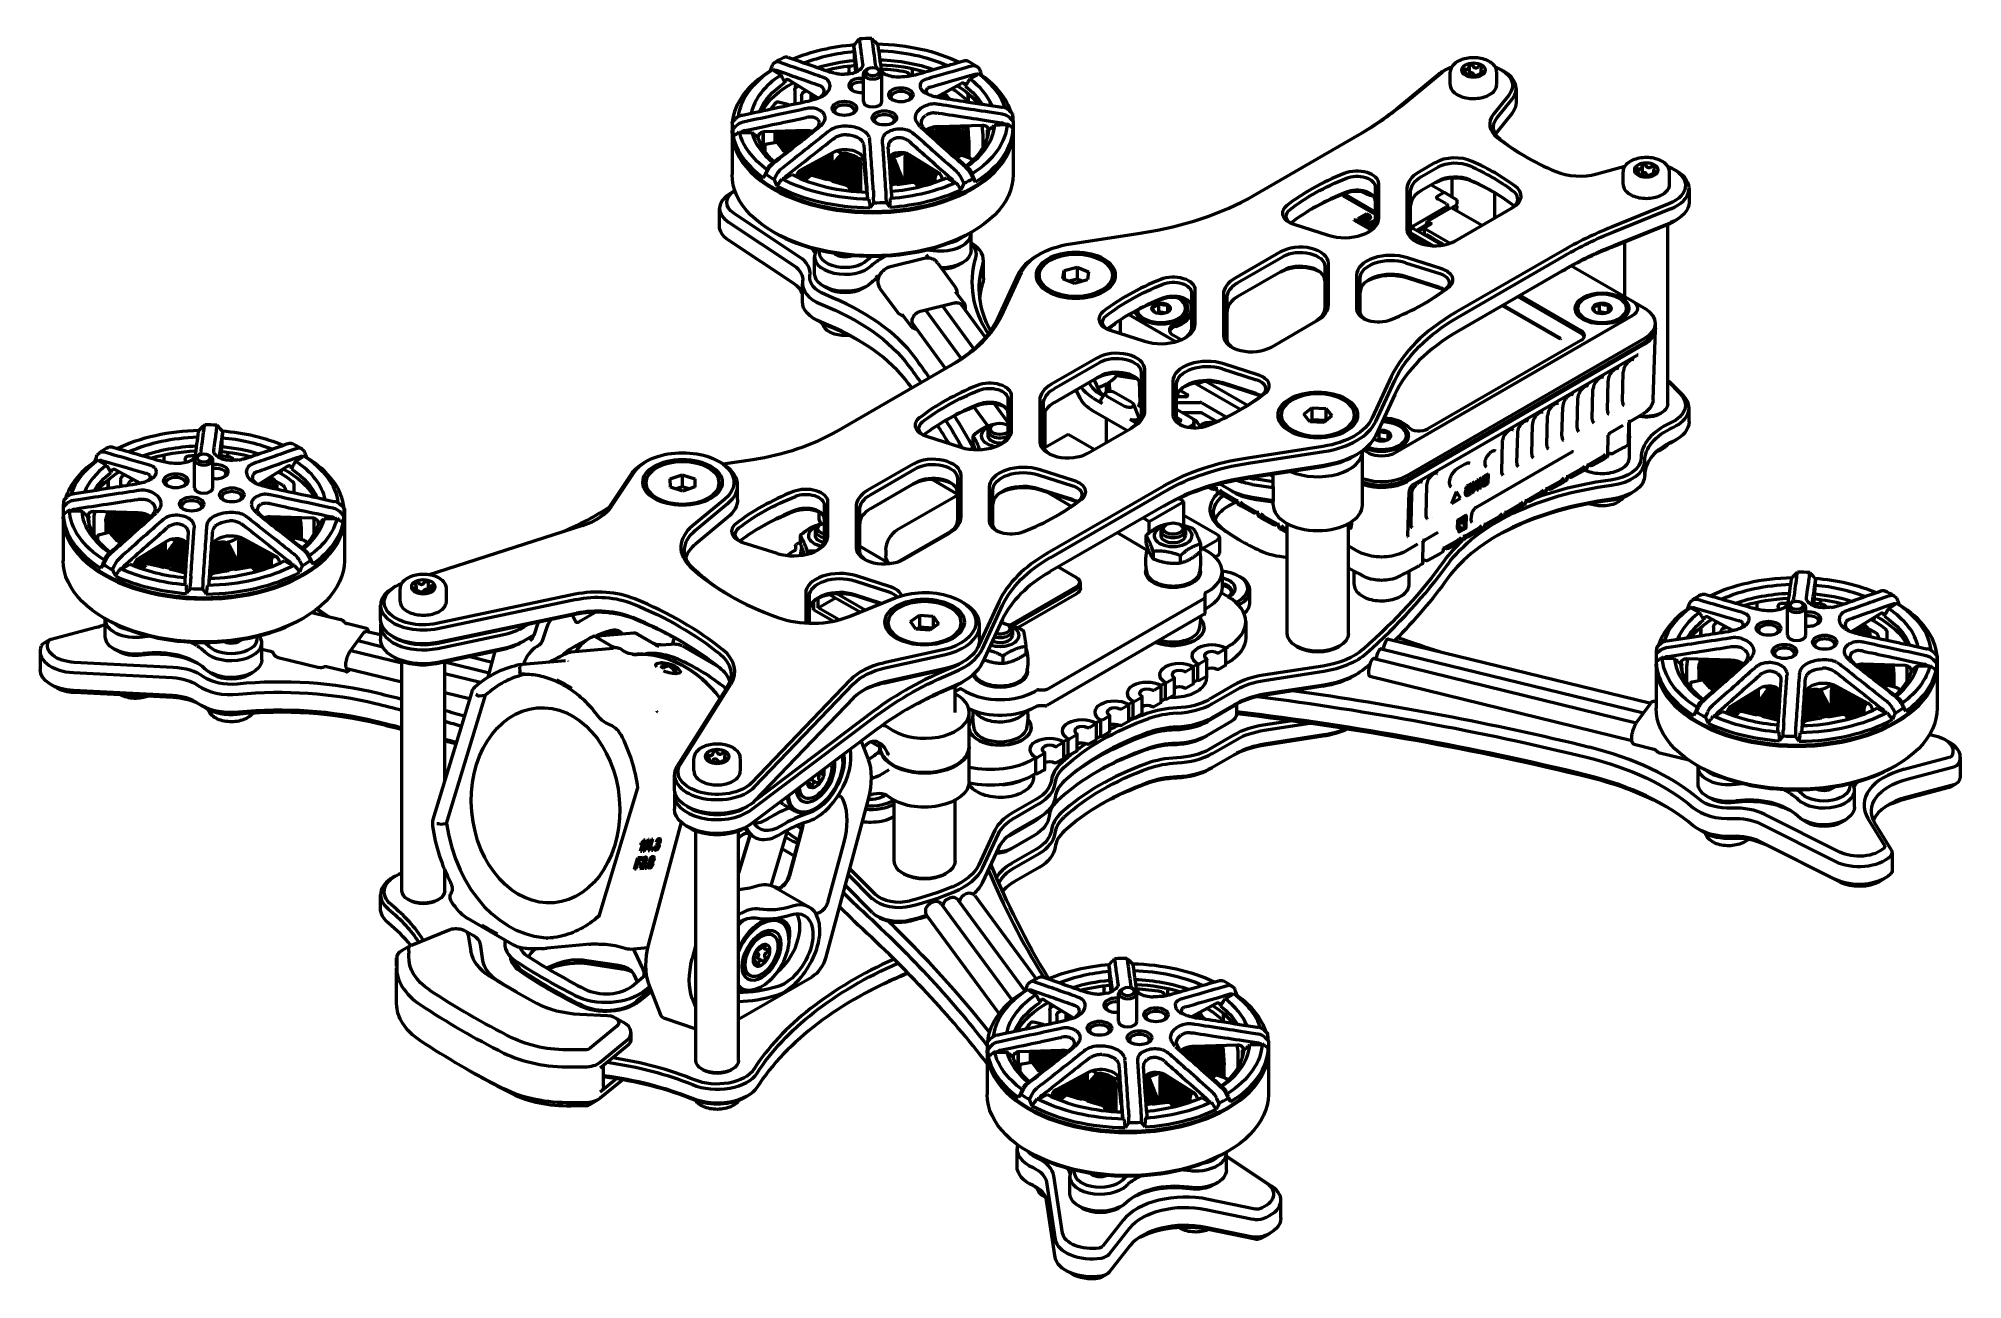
# Model space of a CAD drawing. Header units: millimetres. Extents: x 145 to 303, y 101 to 203.
import ezdxf

# ---------------------------------------------------------------- set-up
doc = ezdxf.new("R2010")
doc.units = ezdxf.units.MM
doc.header["$LTSCALE"] = 0.75
doc.layers.add('Visible', color=7, linetype='Continuous', lineweight=50)

msp = doc.modelspace()

# ---------------------------------------------------------------- linework, layer by layer
at = {"layer": 'Visible', "extrusion": (-1e-16, 0.816497, 0.57735)}
for p, q in [((211.98, 202.1), (211.98, 202.11)), ((211.98, 202.11), (211.98, 202.11)), ((211.98, 202.1), (212.03, 201.6)), ((212.49, 202.58), (212.49, 202.59)), ((213.49, 202.62), (213.49, 202.61)), ((205.53, 200.71), (205.35, 200.56)), ((205.35, 200.56), (205.35, 200.55)), ((205.44, 200.07), (205.45, 200.08)), ((205.44, 200.07), (205.44, 200.07)), ((205.44, 200.07), (206.03, 199.71)), ((205.94, 200.75), (205.91, 200.76)), ((206.64, 201.16), (206.67, 201.15)), ((210.09, 199.95), (210.16, 199.93)), ((211.51, 200.44), (211.59, 200.29)), ((211.63, 199.8), (211.63, 200.16)), ((212.18, 199.95), (212.08, 201.02)), ((212.35, 200.04), (212.36, 200.05)), ((212.76, 200.56), (212.75, 200.6)), ((213.16, 200.2), (213.02, 200.12)), ((213.76, 200.58), (213.77, 200.54)), ((213.94, 200.2), (214.08, 200.12)), ((216.78, 200.24), (216.78, 199.68)), ((217.81, 199.95), (217.84, 199.98)), ((220.98, 200.86), (221, 200.87)), ((221.68, 200.44), (221.66, 200.44)), ((222.28, 200.22), (222.09, 200.38)), ((222.29, 200.21), (222.28, 200.22)), ((256.8, 197.2), (260.08, 199.9)), ((260.44, 200.15), (260.22, 200.03)), ((260.8, 198.92), (260.8, 199.94)), ((262.34, 200.38), (262.34, 199.75)), ((263.3, 200.09), (263.3, 199.77)), ((264.6, 198.92), (264.6, 199.94)), ((264.96, 200.15), (265.17, 200.03)), ((209.08, 197.82), (206.72, 199.28)), ((207.17, 198.45), (207.17, 197.34)), ((207.23, 198.64), (207.23, 198.83)), ((207.99, 198.36), (208.13, 198.41)), ((209.42, 198.73), (209.42, 198.73)), ((209.52, 199.5), (209.45, 199.53)), ((211.24, 199.77), (211.25, 199.77)), ((212.8, 197.53), (212.8, 199.82)), ((214.3, 197.53), (214.3, 199.82)), ((216.55, 199.65), (216.55, 199.63)), ((217.13, 199.75), (217.21, 199.78)), ((217.43, 198.86), (217.43, 198.86)), ((217.99, 199.38), (217.91, 199.36)), ((217.93, 198.4), (217.93, 198.4)), ((220.77, 199), (218.76, 197.91)), ((221.51, 199.39), (222.14, 199.73)), ((222.13, 199.75), (222.14, 199.74)), ((222.14, 199.74), (222.14, 199.73)), ((259.83, 199.76), (256.56, 197.06)), ((262.1, 199.81), (262.1, 199.69)), ((263.05, 199.62), (263.05, 199.62)), ((266.2, 198.6), (266.2, 197.45)), ((205.85, 197.51), (206.62, 197.32)), ((206.53, 197.21), (206.56, 197.26)), ((207.73, 198.02), (207.73, 197.47)), ((208.08, 196.95), (207.97, 196.93)), ((208.06, 197.53), (208.16, 197.56)), ((208.52, 197.65), (208.52, 198.11)), ((208.52, 197.01), (208.52, 197.01)), ((208.64, 197.68), (208.64, 198)), ((208.64, 197), (208.64, 197)), ((208.76, 197.72), (208.76, 197.89)), ((208.88, 197.75), (208.88, 197.78)), ((209, 196.93), (209, 196.93)), ((209.12, 196.88), (209.12, 196.88)), ((209.19, 196.84), (209.19, 196.84)), ((217.9, 198.22), (217.9, 198.22)), ((218.85, 197.96), (218.9, 197.94)), ((219.04, 197.29), (218.93, 197.31)), ((219.01, 197.86), (219.12, 197.84)), ((219.02, 198.05), (219.06, 198.02)), ((219.18, 198.14), (219.22, 198.11)), ((219.34, 198.23), (219.38, 198.2)), ((219.71, 197.86), (219.93, 197.72)), ((221.34, 198.22), (221.34, 197.5)), ((221.38, 197.5), (221.38, 197.79)), ((221.54, 198.03), (221.55, 198.03)), ((224.13, 197.07), (224.16, 197.07)), ((224.73, 196.8), (224.98, 196.55)), ((265.6, 198.06), (264.34, 196.5)), ((264.61, 196.18), (265.87, 197.74)), ((202.05, 195.84), (202.06, 195.85)), ((202.05, 195.76), (202.05, 195.16)), ((202.06, 195.85), (202.32, 196.12)), ((202.11, 195.28), (202.1, 195.26)), ((202.37, 195.54), (202.11, 195.28)), ((202.88, 196.43), (202.91, 196.43)), ((202.96, 195.86), (202.93, 195.85)), ((208.89, 196.19), (208.89, 196.18)), ((209.11, 195.39), (209.19, 195.45)), ((209.16, 195.81), (209.16, 195.81)), ((209.66, 196.2), (209.66, 196.2)), ((215.85, 195.29), (215.85, 195.29)), ((217.57, 195.36), (217.65, 195.3)), ((217.99, 195.24), (217.99, 195.22)), ((218.21, 195.23), (218.2, 195.34)), ((218.42, 195.41), (218.43, 195.23)), ((218.63, 195.45), (218.65, 195.24)), ((218.85, 195.48), (218.88, 195.25)), ((222.53, 195.59), (218.95, 195.48)), ((219.1, 195.25), (219.08, 195.49)), ((219.3, 195.49), (219.32, 195.26)), ((219.52, 195.5), (219.54, 195.27)), ((219.74, 195.51), (219.76, 195.27)), ((219.97, 195.51), (219.99, 195.28)), ((220.19, 195.52), (220.21, 195.29)), ((220.41, 195.53), (220.43, 195.29)), ((220.63, 195.53), (220.65, 195.3)), ((220.88, 195.31), (220.85, 195.54)), ((221.08, 195.55), (221.1, 195.31)), ((221.31, 195.55), (221.33, 195.28)), ((223.54, 195.62), (224.4, 195.65)), ((224.22, 196.49), (224.18, 196.5)), ((224.38, 195.67), (224.39, 195.65)), ((224.39, 195.65), (224.4, 195.65)), ((225.03, 195.97), (224.78, 196.22)), ((224.98, 196.55), (224.99, 196.53)), ((225.05, 195.96), (225.03, 195.97)), ((225.05, 195.76), (225.05, 195.16)), ((265.87, 196.6), (264.61, 195.04)), ((202.05, 195.08), (202.05, 191.57)), ((202.8, 194.99), (203.66, 195.02)), ((202.8, 195), (202.82, 195.01)), ((202.8, 194.99), (202.8, 195)), ((204.58, 193.7), (204.58, 195.04)), ((204.58, 194.45), (204.59, 194.44)), ((204.59, 195.04), (204.59, 193.67)), ((208.11, 195.16), (204.67, 195.05)), ((204.72, 193.83), (204.72, 193.46)), ((204.9, 194.07), (205.7, 194.21)), ((205.55, 195.08), (205.55, 194.19)), ((206.14, 193.66), (205.77, 194.16)), ((205.84, 194.06), (205.84, 195.09)), ((206.06, 193.77), (206.06, 195.09)), ((206.28, 193.46), (206.14, 193.66)), ((206.27, 193.81), (206.27, 195.1)), ((206.48, 195.11), (206.48, 193.86)), ((206.63, 193.49), (206.5, 193.66)), ((206.7, 193.91), (206.7, 195.11)), ((206.78, 193.61), (206.7, 193.71)), ((206.91, 193.96), (206.91, 195.12)), ((206.93, 193.73), (206.91, 193.76)), ((207.12, 194.01), (207.12, 195.13)), ((207.33, 194.06), (207.33, 195.13)), ((207.55, 194.21), (207.55, 195.14)), ((207.76, 194.38), (207.76, 195.13)), ((207.97, 195.09), (207.97, 194.55)), ((208.18, 194.71), (208.18, 195.06)), ((208.4, 194.88), (208.4, 195.02)), ((209.97, 195.11), (209.89, 195.05)), ((213.33, 194.24), (213.33, 194.32)), ((214.33, 194.25), (214.34, 194.17)), ((214.74, 195.02), (214.74, 195.02)), ((215.14, 194.42), (215.14, 194.42)), ((215.79, 194.58), (215.79, 194.58)), ((217.01, 194.82), (216.93, 194.89)), ((218.91, 194.3), (218.91, 194.27)), ((219.13, 194.07), (219.13, 194.3)), ((219.36, 194.31), (219.36, 193.87)), ((219.58, 194.32), (219.58, 193.68)), ((219.8, 194.32), (219.8, 193.48)), ((220.02, 194.33), (220.02, 193.28)), ((220.24, 194.34), (220.24, 193.08)), ((220.47, 194.34), (220.47, 192.92)), ((220.69, 194.35), (220.69, 193.09)), ((220.91, 193.11), (220.91, 194.36)), ((221.13, 194.36), (221.13, 193.03)), ((221.35, 194.95), (221.4, 194.41)), ((221.37, 194.4), (221.37, 192.95)), ((221.42, 193.99), (221.42, 192.93)), ((222.55, 194.92), (222.55, 193.73)), ((222.94, 194.65), (222.94, 195.07)), ((225.05, 195.08), (225.05, 191.57)), ((244.69, 189.83), (253.41, 194.87)), ((204.97, 192.09), (204.96, 192.07)), ((204.96, 192.07), (204.96, 192.06)), ((205.41, 192.47), (205.44, 192.49)), ((206.12, 192.07), (206.09, 192.05)), ((206.26, 193.56), (206.22, 193.55)), ((206.43, 193.33), (206.3, 193.51)), ((210.31, 193.36), (207.69, 191.95)), ((207.99, 192.12), (207.99, 191.1)), ((208.19, 192.23), (208.19, 191.28)), ((208.4, 191.46), (208.4, 192.34)), ((208.6, 191.49), (208.6, 192.45)), ((208.81, 191.43), (208.81, 192.56)), ((209.01, 191.37), (209.01, 192.67)), ((209.22, 191.31), (209.22, 192.78)), ((209.42, 191.45), (209.42, 192.89)), ((209.63, 191.68), (209.63, 193)), ((209.83, 191.91), (209.83, 193.11)), ((210.04, 192.14), (210.04, 193.22)), ((210.24, 192.37), (210.24, 193.28)), ((210.93, 191.98), (210.49, 192.12)), ((211.04, 192.1), (210.59, 192.23)), ((211.14, 192.21), (210.69, 192.34)), ((211.24, 192.33), (210.79, 192.46)), ((211.34, 192.44), (210.89, 192.57)), ((211.44, 192.56), (210.99, 192.69)), ((211.54, 192.67), (211.09, 192.8)), ((211.64, 192.79), (211.2, 192.92)), ((211.74, 192.9), (211.3, 193.03)), ((211.84, 193.01), (211.4, 193.15)), ((211.94, 193.13), (211.5, 193.26)), ((212.39, 190.16), (212.39, 192.11)), ((212.49, 190.16), (212.49, 192.22)), ((212.59, 190.15), (212.59, 192.34)), ((213.02, 190.71), (212.83, 192.78)), ((214.95, 192.41), (214.93, 192.41)), ((215, 192.28), (214.94, 192.28)), ((215.05, 192.16), (214.95, 192.14)), ((215.1, 192.03), (214.96, 192.01)), ((216.17, 192.85), (216.17, 190.82)), ((216.35, 192.77), (216.35, 190.84)), ((216.52, 192.69), (216.52, 190.87)), ((218.92, 191.73), (216.56, 193.18)), ((216.7, 192.61), (216.7, 190.89)), ((216.88, 192.54), (216.88, 190.91)), ((217.06, 192.46), (217.06, 190.85)), ((217.24, 192.38), (217.24, 190.58)), ((217.41, 192.3), (217.41, 190.57)), ((217.59, 192.23), (217.59, 190.62)), ((217.77, 192.15), (217.77, 190.66)), ((217.95, 192.07), (217.95, 190.71)), ((220.71, 193.1), (220.45, 192.9)), ((221.55, 192.89), (220.83, 193.14)), ((221.16, 192.18), (221.18, 192.16)), ((259.56, 192.54), (258.23, 191.77)), ((258.44, 191.4), (259.78, 192.17)), ((272.78, 191.62), (275.09, 192.24)), ((276.49, 192.22), (276.49, 191.58)), ((204.8, 191.59), (204.81, 191.6)), ((204.81, 191.6), (205, 191.97)), ((205.5, 191.18), (205.49, 191.16)), ((205.68, 191.54), (205.5, 191.18)), ((206.32, 191.22), (206.95, 191.56)), ((206.32, 191.22), (206.33, 191.24)), ((206.32, 191.22), (206.32, 191.22)), ((207.37, 191.36), (207.37, 191.59)), ((207.58, 191.88), (207.58, 191.27)), ((207.78, 192.01), (207.78, 191.18)), ((207.99, 191.1), (208.4, 191.46)), ((209.46, 191.24), (208.61, 191.49)), ((209.79, 191.14), (209.46, 191.24)), ((210.26, 191.06), (209.81, 191.19)), ((210.33, 191.3), (209.88, 191.43)), ((210.43, 191.41), (209.98, 191.54)), ((210.53, 191.53), (210.08, 191.66)), ((210.63, 191.64), (210.19, 191.77)), ((210.57, 190.91), (210.24, 191.01)), ((210.73, 191.76), (210.29, 191.89)), ((210.83, 191.87), (210.39, 192)), ((211.42, 190.66), (210.57, 190.91)), ((211.28, 190.71), (211.28, 190.85)), ((211.38, 190.68), (211.38, 190.96)), ((211.48, 190.64), (211.48, 191.08)), ((211.58, 190.56), (211.58, 191.19)), ((211.68, 190.38), (211.68, 191.31)), ((211.78, 190.21), (211.78, 191.42)), ((211.88, 190.2), (211.88, 191.53)), ((211.98, 190.2), (211.98, 191.65)), ((212.09, 190.19), (212.09, 191.76)), ((212.19, 190.18), (212.19, 191.88)), ((212.29, 190.17), (212.29, 191.99)), ((215.15, 191.91), (214.97, 191.88)), ((215.2, 191.78), (214.98, 191.75)), ((215.25, 191.66), (214.99, 191.62)), ((215.3, 191.53), (215, 191.49)), ((215.35, 191.41), (215, 191.36)), ((215.4, 191.28), (215.01, 191.23)), ((215.45, 191.16), (215.02, 191.1)), ((215.5, 191.03), (215.03, 190.97)), ((215.53, 190.78), (215.05, 190.72)), ((215.05, 190.67), (215.05, 190.67)), ((215.91, 190.78), (215.54, 190.73)), ((216.83, 190.91), (215.91, 190.78)), ((217.26, 190.54), (217.1, 190.8)), ((218.12, 192), (218.12, 190.76)), ((218.3, 191.92), (218.3, 190.82)), ((218.48, 191.84), (218.48, 190.88)), ((218.63, 191.27), (218.63, 190.93)), ((218.66, 191.76), (218.66, 191.4)), ((218.92, 191.73), (218.82, 191.65)), ((218.83, 191.69), (218.83, 191.66)), ((219.6, 191.3), (220.19, 190.94)), ((220.18, 190.96), (220.19, 190.95)), ((220.19, 190.95), (220.19, 190.94)), ((220.45, 191.76), (220.43, 191.78)), ((221.01, 190.87), (220.83, 191.24)), ((221.02, 190.85), (221.01, 190.87)), ((221.57, 191.63), (221.74, 191.26)), ((221.65, 191.73), (221.64, 191.75)), ((221.65, 191.72), (221.65, 191.73)), ((221.74, 191.26), (221.75, 191.24)), ((254.66, 190.56), (254.66, 187.78)), ((254.96, 188.02), (254.96, 190.81)), ((259.78, 191.03), (258.44, 190.26)), ((259.25, 190.73), (260.3, 190.12)), ((260.95, 189.73), (260.95, 191.29)), ((274.94, 190.76), (274.94, 191.78)), ((276.24, 191.65), (276.24, 191.53)), ((277.2, 191.46), (277.2, 191.45)), ((277.44, 191.93), (277.44, 191.6)), ((278.74, 190.76), (278.74, 191.78)), ((279.1, 191.98), (279.32, 191.86)), ((202.28, 190.25), (201.9, 190.03)), ((211.69, 190.34), (211.69, 190.23)), ((213.07, 190.13), (213.11, 189.63)), ((213.11, 189.66), (213.11, 189.64)), ((213.11, 189.64), (213.11, 189.63)), ((213.61, 190.3), (213.6, 190.32)), ((213.65, 189.28), (213.63, 189.69)), ((213.65, 189.26), (213.65, 189.28)), ((214.6, 190.35), (214.6, 190.33)), ((214.63, 189.72), (214.65, 189.31)), ((214.65, 189.31), (214.65, 189.29)), ((215.11, 189.7), (215.11, 189.72)), ((215.11, 189.69), (215.11, 189.7)), ((252.04, 189.83), (254.66, 188.32)), ((252.09, 190.01), (254.66, 188.52)), ((257.26, 190.42), (257.26, 187.07)), ((257.56, 186.83), (257.56, 190.18)), ((257.79, 187.36), (260.48, 188.92)), ((258.94, 187.76), (260.89, 188.88)), ((259.77, 189.81), (260.3, 190.12)), ((260.48, 189.16), (259.77, 189.57)), ((260.3, 190.12), (261.34, 189.49)), ((260.57, 189.04), (260.57, 188.7)), ((260.89, 188.88), (263.42, 187.42)), ((261.26, 189.04), (260.94, 188.85)), ((261.26, 189.04), (260.94, 188.85)), ((261.33, 189.16), (261.26, 189.04)), ((261.26, 189.04), (261.33, 189)), ((261.33, 189), (261.32, 188.63)), ((261.34, 189.49), (261.33, 189.16)), ((264.45, 188.01), (264.45, 190.07)), ((278.68, 189.16), (274, 187.27)), ((280.34, 190.43), (280.34, 189.29)), ((201.02, 187.33), (201.02, 188.8)), ((201.76, 187.66), (207.09, 184.12)), ((207.54, 184.84), (202.21, 188.38)), ((248.01, 187.5), (250.81, 186.61)), ((253.02, 187.88), (252.95, 187.84)), ((252.95, 187.84), (254.32, 187.05)), ((252.95, 187.82), (252.95, 187.84)), ((254.31, 187.04), (252.95, 187.82)), ((254.37, 187.1), (253.02, 187.88)), ((253.95, 188.36), (253.24, 187.95)), ((253.24, 187.95), (253.46, 187.82)), ((253.24, 187.93), (253.24, 187.95)), ((253.46, 187.81), (253.24, 187.93)), ((253.46, 187.81), (253.46, 187.82)), ((253.48, 187.95), (253.94, 188.22)), ((253.56, 187.9), (253.48, 187.95)), ((253.94, 188.21), (253.49, 187.94)), ((253.59, 187.75), (253.59, 187.77)), ((253.73, 187.74), (253.73, 187.76)), ((253.87, 187.62), (253.87, 187.64)), ((253.89, 187.77), (253.89, 187.79)), ((253.94, 188.22), (254, 188.19)), ((253.94, 188.21), (253.94, 188.22)), ((254, 188.18), (253.94, 188.21)), ((254.16, 188.24), (253.95, 188.36)), ((253.95, 187.51), (253.95, 187.53)), ((254.12, 187.71), (254, 187.76)), ((254.05, 187.63), (254.05, 187.65)), ((254.07, 187.85), (254.07, 187.87)), ((254.08, 187.47), (254.08, 187.48)), ((254.09, 188.12), (254.09, 188.13)), ((254.12, 187.69), (254.12, 187.71)), ((254.22, 187.96), (254.22, 187.98)), ((254.23, 187.48), (254.23, 187.49)), ((254.64, 187.56), (254.27, 187.35)), ((254.27, 187.35), (254.39, 187.29)), ((254.27, 187.34), (254.27, 187.35)), ((254.39, 187.27), (254.27, 187.34)), ((254.28, 188.08), (254.28, 188.1)), ((254.28, 188.06), (254.28, 188.08)), ((254.66, 187.85), (254.28, 187.64)), ((254.39, 187.29), (254.57, 187.39)), ((254.56, 187.37), (254.39, 187.27)), ((254.41, 187.57), (254.66, 187.72)), ((254.66, 187.7), (254.41, 187.56)), ((258.13, 187.04), (258.87, 187.47)), ((258.27, 186.96), (259.02, 187.39)), ((259.3, 187.55), (258.66, 187.19)), ((258.82, 187.44), (258.94, 187.76)), ((259.04, 187.41), (258.92, 187.48)), ((258.94, 187.76), (259.3, 187.55)), ((261.19, 186.13), (265.93, 188.87)), ((274, 185.64), (278.68, 187.53)), ((274.17, 186.89), (278.85, 188.78)), ((278.85, 187.63), (274.17, 185.74)), ((278.59, 172.8), (278.59, 187.5)), ((279.1, 187.74), (279.32, 187.86)), ((207.09, 182.65), (201.76, 186.2)), ((205.56, 186.79), (205.42, 186.88)), ((221.54, 186.79), (221.68, 186.88)), ((221.61, 185.37), (221.61, 186.76)), ((229.76, 185.89), (235.59, 186.8)), ((254.39, 187.27), (254.39, 187.29)), ((257.56, 186.84), (259.47, 185.74)), ((257.59, 186.62), (259.06, 185.77)), ((260.11, 185.78), (257.79, 187.12)), ((258.66, 187.19), (260.8, 185.95)), ((258.66, 187.19), (258.66, 186.78)), ((258.66, 186.78), (258.66, 186.62)), ((258.87, 186.66), (258.73, 186.58)), ((259.3, 186.41), (258.87, 186.66)), ((259.3, 186.41), (259.16, 186.33)), ((259.3, 186.41), (259.16, 186.33)), ((259.3, 186.41), (259.44, 186.33)), ((259.44, 186.33), (259.3, 186.25)), ((259.44, 186.33), (259.3, 186.25)), ((259.44, 186.33), (260.01, 186)), ((260.01, 186), (259.87, 185.92)), ((260.01, 186), (259.87, 185.92)), ((260.01, 186), (260.15, 185.92)), ((260.15, 185.92), (260.01, 185.84)), ((260.15, 185.92), (260.01, 185.84)), ((260.15, 185.92), (260.33, 185.82)), ((275.09, 181.58), (275.09, 186.08)), ((208.8, 183.46), (208.8, 184.85)), ((217.76, 184.7), (215, 184.03)), ((217.93, 185.02), (218.14, 184.74)), ((218.85, 184.36), (220.27, 182.42)), ((220.6, 184.19), (220.88, 184.35)), ((222.61, 183.09), (222.61, 184.56)), ((227.2, 185.04), (226.99, 184.92)), ((246.91, 185.24), (243.21, 183.1)), ((243.42, 182.73), (247.13, 184.87)), ((250.84, 180.94), (250.84, 184.3)), ((257.15, 184.36), (259.95, 183.47)), ((260.1, 183.86), (257.3, 184.76)), ((269.96, 185.31), (261.23, 180.28)), ((261.44, 179.91), (270.17, 184.95)), ((207.8, 181.17), (207.8, 182.64)), ((213.8, 183.34), (214, 183.05)), ((225.44, 183.37), (223.79, 179.81)), ((224.08, 180.01), (225.73, 183.57)), ((227.17, 183.33), (227.17, 183.17)), ((229.12, 183.05), (229.23, 183.71)), ((230.07, 182.66), (229.12, 183.05)), ((229.23, 183.71), (230.27, 183.99)), ((229.23, 183.71), (229.23, 183.01)), ((230.27, 183.01), (229.63, 182.84)), ((231.12, 182.95), (230.07, 182.66)), ((230.27, 183.99), (231.22, 183.61)), ((230.27, 183.99), (230.27, 183.01)), ((230.71, 182.84), (230.27, 183.01)), ((231.22, 183.61), (231.12, 182.95)), ((233.17, 183.33), (233.17, 183.17)), ((247.13, 183.73), (243.42, 181.59)), ((250.54, 184.05), (250.54, 180.7)), ((253.14, 183.34), (253.14, 180.56)), ((253.44, 180.32), (253.44, 183.1)), ((259.95, 182.32), (257.15, 183.22)), ((257.3, 183.13), (260.1, 182.23)), ((270.17, 183.8), (261.44, 178.77)), ((270.72, 184.11), (275.69, 181.24)), ((209.81, 182.28), (209.53, 182.44)), ((212.78, 182.28), (213.07, 182.44)), ((214.15, 182.26), (215.58, 180.32)), ((217.47, 180.39), (220.23, 181.07)), ((221.03, 181.05), (220.34, 181.98)), ((228.31, 181.79), (228.05, 181.94)), ((232.03, 181.79), (232.29, 181.94)), ((236.96, 180.36), (236.96, 181.04)), ((239.64, 181.89), (239.64, 179.1)), ((239.94, 179.35), (239.94, 182.13)), ((242.24, 181.75), (242.24, 178.4)), ((242.54, 178.15), (242.54, 181.5)), ((266.32, 181.58), (271.48, 178.6)), ((266.5, 181.69), (271.48, 178.81)), ((273.02, 180.36), (273.02, 181.04)), ((275.72, 181.22), (276.78, 180.58)), ((209.25, 179.5), (208.82, 179.74)), ((216.66, 179.19), (215.97, 180.12)), ((220.81, 176.5), (217.87, 180.49)), ((221.84, 177.31), (219.26, 180.83)), ((222.78, 178.25), (220.83, 180.91)), ((233.82, 178.56), (233.82, 179.69)), ((238.35, 177.89), (234.68, 180.01)), ((236.78, 180.25), (236.96, 180.36)), ((236.96, 180.36), (237.57, 180.26)), ((237.69, 180.32), (237.69, 180.93)), ((239.15, 180.46), (239.15, 180.62)), ((246.17, 177.46), (249.87, 179.6)), ((275.69, 180.01), (256.25, 168.78)), ((269.78, 178.11), (265.04, 180.84)), ((265.05, 180.85), (269.78, 178.12)), ((269.85, 178.16), (265.12, 180.89)), ((271.22, 180.46), (271.22, 180.62)), ((272.84, 180.25), (273.02, 180.36)), ((273.02, 180.36), (273.63, 180.26)), ((273.75, 180.32), (273.75, 180.93)), ((275.22, 180.46), (275.22, 180.62)), ((219.52, 175.71), (216.86, 179.34)), ((232.98, 178.83), (235.78, 177.94)), ((238.79, 178.04), (238.11, 178.44)), ((276.72, 177.87), (257.27, 166.64)), ((257.28, 166.96), (276.72, 178.19)), ((271.48, 177.99), (258.97, 170.77)), ((269.78, 178.12), (269.85, 178.16)), ((269.85, 178.15), (269.78, 178.11)), ((269.78, 178.11), (269.78, 178.12)), ((269.85, 178.15), (269.85, 178.16)), ((277.39, 173.16), (277.58, 178.88)), ((277.58, 179.04), (277.59, 179.37)), ((231.89, 176.56), (228.18, 174.42)), ((257.27, 166.48), (276.71, 177.71)), ((257.78, 166.22), (276.1, 176.79)), ((210.6, 170.56), (220.12, 176.05)), ((228.39, 174.06), (232.1, 176.2)), ((232.1, 175.05), (228.39, 172.91)), ((232.07, 173.93), (231.67, 174.8)), ((233.52, 175.13), (233.52, 175.32)), ((233.52, 175.13), (235.13, 174.88)), ((235.52, 175.38), (235.52, 172.03)), ((235.82, 172.27), (235.82, 175.62)), ((242.13, 175.69), (244.93, 174.79)), ((245.07, 175.19), (242.27, 176.08)), ((255.98, 175.02), (254.42, 171.66)), ((254.71, 171.37), (256.27, 174.73)), ((274.8, 175.34), (274.8, 175.34)), ((274.89, 173), (274.95, 175.41)), ((224.62, 173.21), (224.62, 170.43)), ((224.92, 170.68), (224.92, 173.46)), ((230.53, 173.29), (230.21, 173.96)), ((231.3, 174.47), (231.25, 174.56)), ((231.59, 173.29), (232.33, 172.85)), ((232.42, 173.45), (232.15, 173.61)), ((232.21, 173.13), (232.6, 173.72)), ((232.67, 173.79), (232.67, 174.44)), ((232.72, 173.45), (234.2, 172.59)), ((232.96, 173.86), (232.93, 174.6)), ((234.76, 172.92), (233.29, 173.77)), ((235.36, 174.69), (235.4, 172.91)), ((238.12, 174.67), (238.12, 171.89)), ((238.42, 171.64), (238.42, 174.43)), ((239.13, 173.39), (238.42, 173.39)), ((238.68, 173.93), (239.27, 173.59)), ((239.88, 174.54), (243.67, 172.35)), ((244.22, 172.69), (240.81, 174.65)), ((244.93, 173.65), (242.13, 174.55)), ((242.27, 174.45), (245.07, 173.56)), ((256.27, 173.59), (254.71, 170.23)), ((271.09, 173.19), (271.09, 173.19)), ((271.18, 170.85), (271.24, 173.27)), ((272.32, 173.91), (272.32, 173.91)), ((272.42, 171.57), (272.47, 173.98)), ((273.56, 174.62), (273.56, 174.62)), ((273.66, 172.28), (273.71, 174.7)), ((278.59, 174.66), (279.61, 173.64)), ((279.87, 173.48), (278.73, 174.62)), ((222.98, 171.01), (221.83, 172.57)), ((224.62, 171.32), (223.5, 172.84)), ((227.22, 173.08), (227.22, 169.72)), ((227.52, 169.48), (227.52, 172.83)), ((227.67, 171.6), (227.52, 171.8)), ((227.67, 169.23), (227.67, 172.24)), ((234.34, 170.63), (231.59, 172.22)), ((232.67, 169.67), (232.67, 171.6)), ((234.9, 172.78), (235.29, 171.74)), ((235.2, 172.58), (235.2, 172.58)), ((235.46, 171.7), (235.26, 171.82)), ((238.42, 172.93), (240.33, 172.93)), ((239.61, 171.67), (238.42, 172.36)), ((238.42, 171.71), (238.7, 171.54)), ((238.86, 172.11), (240.33, 172.11)), ((240.47, 172.89), (242.49, 171.72)), ((240.47, 172.08), (241.71, 171.36)), ((246.97, 171.9), (246.97, 171.73)), ((248.82, 171.96), (249.48, 172.5)), ((249.31, 171.35), (248.82, 171.96)), ((249.48, 172.5), (250.63, 172.44)), ((249.48, 172.5), (249.48, 171.52)), ((251.12, 171.84), (250.46, 171.29)), ((250.63, 172.44), (251.12, 171.84)), ((250.63, 172.44), (250.63, 171.46)), ((252.97, 171.9), (252.97, 171.73)), ((268.61, 171.76), (268.61, 171.76)), ((268.71, 169.42), (268.76, 171.84)), ((269.85, 172.48), (269.85, 172.48)), ((269.94, 170.14), (270, 172.55)), ((275.47, 172.8), (275.47, 172.8)), ((275.52, 171.38), (276.54, 171.97)), ((278.01, 172.04), (278.08, 172.08)), ((280.34, 171.33), (280.34, 172.47)), ((158.89, 171.02), (158.89, 171.03)), ((159.89, 171), (159.89, 170.99)), ((160.35, 170.02), (160.4, 170.51)), ((160.4, 170.52), (160.4, 170.51)), ((160.4, 170.52), (160.4, 170.52)), ((217.96, 170.16), (220.76, 169.26)), ((221.75, 170.19), (221.75, 169.6)), ((222.98, 170.61), (222.98, 170.2)), ((223.42, 171.1), (223.28, 171.02)), ((224.55, 171.1), (224.62, 171.06)), ((229.54, 170.31), (227.58, 169.18)), ((231.66, 169.08), (229.54, 170.31)), ((231.14, 168.78), (234.85, 170.92)), ((234.59, 171.55), (235.17, 171.22)), ((238.56, 171.35), (238.51, 171.35)), ((239.85, 170.85), (239.85, 171.35)), ((241.52, 171.28), (241.1, 171.28)), ((248.11, 170.36), (247.85, 170.51)), ((249.48, 171.52), (249.3, 171.37)), ((250.46, 171.29), (249.31, 171.35)), ((250.63, 171.46), (249.48, 171.52)), ((250.65, 171.45), (250.63, 171.46)), ((251.83, 170.36), (252.09, 170.51)), ((254.99, 169.95), (254.99, 170.63)), ((255.72, 169.91), (255.72, 170.52)), ((257.19, 170.21), (257.19, 170.05)), ((266.29, 170.41), (266.23, 167.99)), ((267.47, 168.71), (267.52, 171.13)), ((273.7, 168.6), (273.73, 170.24)), ((273.83, 170.41), (274.95, 171.06)), ((275.38, 169.55), (275.42, 171.21)), ((275.47, 170.17), (275.47, 171.34)), ((150.1, 168.63), (150.09, 168.62)), ((150.29, 168.79), (150.1, 168.63)), ((150.72, 168.85), (150.7, 168.86)), ((151.38, 169.28), (151.4, 169.27)), ((155.6, 168.09), (155.6, 168.65)), ((158.44, 168.62), (158.3, 168.53)), ((158.61, 168.95), (158.62, 168.99)), ((159.22, 168.62), (159.36, 168.53)), ((159.63, 169.02), (159.62, 168.97)), ((160.02, 168.46), (160.03, 168.45)), ((160.3, 169.44), (160.2, 168.36)), ((160.75, 168.49), (160.75, 168.57)), ((160.79, 168.7), (160.87, 168.85)), ((165.71, 169.56), (165.74, 169.57)), ((166.35, 168.12), (166.94, 168.48)), ((166.47, 169.17), (166.44, 169.17)), ((167.03, 168.97), (166.85, 169.12)), ((166.93, 168.49), (166.94, 168.48)), ((166.94, 168.48), (166.94, 168.48)), ((167.03, 168.96), (167.03, 168.97)), ((227.67, 169.38), (227.52, 169.59)), ((250.39, 169.33), (244.23, 168.38)), ((244.31, 167.97), (250.46, 168.92)), ((252.94, 168.55), (253.15, 168.67)), ((253.62, 164.55), (253.62, 168.96)), ((254.13, 168.78), (253.7, 169.03)), ((254.99, 169.95), (254.81, 169.84)), ((255.6, 169.85), (254.99, 169.95)), ((262.94, 164.36), (270.71, 168.85)), ((265.05, 169.7), (264.99, 167.28)), ((273.23, 168.47), (272.11, 167.83)), ((273.6, 168.43), (273.42, 168.33)), ((273.72, 168.79), (273.7, 168.79)), ((273.92, 168.74), (273.91, 168.75)), ((275.04, 169.27), (274.08, 168.74)), ((275.29, 169.41), (275.11, 169.31)), ((275.47, 168.46), (275.47, 169.93)), ((279.1, 169.77), (279.32, 169.9)), ((150.24, 168.14), (150.25, 168.15)), ((150.24, 168.14), (150.87, 167.8)), ((150.25, 168.15), (150.25, 168.16)), ((153.62, 166.32), (151.61, 167.41)), ((154.47, 167.77), (154.39, 167.79)), ((154.45, 166.88), (154.45, 166.88)), ((154.54, 168.39), (154.57, 168.36)), ((154.92, 167.42), (154.92, 167.42)), ((154.95, 167.27), (154.95, 167.27)), ((155.17, 168.19), (155.25, 168.17)), ((157.32, 168.27), (157.32, 168.03)), ((158.08, 165.94), (158.08, 168.23)), ((159.58, 165.94), (159.58, 168.23)), ((161.13, 168.18), (161.14, 168.18)), ((162.22, 168.34), (162.29, 168.36)), ((162.93, 167.94), (162.86, 167.91)), ((165.66, 167.69), (163.3, 166.23)), ((165.15, 167.1), (165.15, 167.24)), ((193.8, 167.07), (191.94, 164.28)), ((192.22, 164.46), (194.08, 167.26)), ((195.03, 168.1), (194.82, 167.98)), ((196.99, 166.67), (197.98, 167.01)), ((197.98, 167.01), (198.99, 166.69)), ((197.98, 167.01), (197.98, 166.03)), ((200.97, 168.1), (201.18, 167.98)), ((201.32, 167.9), (203.74, 168.27)), ((216.87, 167.89), (213.16, 165.75)), ((213.37, 165.38), (217.08, 167.52)), ((220.79, 163.6), (220.79, 166.95)), ((227.1, 167.01), (229.9, 166.12)), ((230.05, 166.52), (227.25, 167.41)), ((244.23, 166.75), (250.39, 167.7)), ((250.46, 167.78), (244.31, 166.82)), ((246.11, 167.04), (246.14, 166.96)), ((246.14, 166.96), (246.25, 166.9)), ((246.25, 166.9), (246.25, 167.06)), ((246.26, 166.9), (246.25, 166.9)), ((246.26, 167.06), (246.26, 166.9)), ((246.32, 166.02), (246.32, 167.07)), ((262.03, 167.89), (261.39, 167.52)), ((263.56, 166.88), (263.56, 166.88)), ((263.7, 166.83), (263.81, 166.89)), ((263.73, 166.98), (263.92, 167.1)), ((263.93, 167.1), (263.73, 166.98)), ((263.79, 166.68), (263.8, 166.89)), ((263.81, 166.89), (263.8, 166.68)), ((263.91, 166.29), (263.93, 167.1)), ((263.92, 167.1), (263.93, 167.1)), ((271.55, 167.5), (270.43, 166.86)), ((270.53, 166.81), (270.44, 166.86)), ((271.73, 167.36), (270.73, 166.81)), ((271.91, 167.46), (271.74, 167.36)), ((272.01, 167.66), (272.01, 167.63)), ((272.21, 167.78), (272.12, 167.83)), ((273.42, 168.33), (272.41, 167.78)), ((276.72, 166.99), (276.72, 168.13)), ((148.22, 165.48), (148.25, 165.49)), ((150.83, 166.45), (150.84, 166.44)), ((151, 165.91), (151, 166.21)), ((151.04, 165.91), (151.04, 166.63)), ((152.03, 166.61), (152.03, 166.07)), ((152.65, 166.18), (152.65, 166.16)), ((152.89, 166.53), (153.08, 166.62)), ((153.26, 166.26), (153.37, 166.27)), ((153.45, 165.72), (153.34, 165.7)), ((153.4, 166.28), (153.4, 166.31)), ((153.94, 165.74), (153.94, 165.74)), ((154.07, 165.73), (154.07, 165.73)), ((154.45, 166.81), (154.45, 166.81)), ((154.48, 166.63), (154.48, 166.63)), ((163.38, 166.28), (163.39, 166.28)), ((163.53, 166.37), (163.54, 166.37)), ((163.69, 166.47), (163.69, 166.46)), ((163.84, 166.56), (163.84, 166.56)), ((163.99, 166.65), (164, 166.65)), ((164.14, 166.75), (164.15, 166.75)), ((164.22, 165.97), (164.32, 165.95)), ((164.29, 166.84), (164.3, 166.84)), ((164.41, 165.34), (164.3, 165.36)), ((164.65, 166.51), (165.29, 166.16)), ((164.67, 165.88), (164.67, 165.87)), ((164.82, 165.97), (164.82, 165.84)), ((165.51, 165.8), (165.51, 165.69)), ((166.21, 166.19), (166.21, 165.54)), ((195, 166.35), (195, 166.18)), ((197.01, 166), (196.99, 166.67)), ((198.01, 165.68), (197.01, 166)), ((197.98, 166.03), (197.47, 165.86)), ((198.53, 165.86), (197.98, 166.03)), ((199.01, 166.02), (198.01, 165.68)), ((198.99, 166.69), (199.01, 166.02)), ((198.99, 166.69), (198.99, 166.01)), ((201, 166.35), (201, 166.18)), ((202.5, 165), (202.5, 166.14)), ((217.08, 166.38), (213.37, 164.24)), ((218.4, 166.64), (220.49, 165.43)), ((220.49, 166.71), (220.49, 163.35)), ((223.09, 166), (223.09, 163.22)), ((223.39, 162.97), (223.39, 165.75)), ((229.9, 164.98), (227.1, 165.87)), ((227.25, 165.78), (230.05, 164.88)), ((229.82, 164.43), (227.76, 165.61)), ((237.37, 166.09), (227.85, 160.6)), ((228.06, 160.23), (237.58, 165.73)), ((241.33, 165.84), (241.01, 166.01)), ((241.62, 165.88), (241.27, 166.09)), ((241.61, 165.89), (241.52, 165.84)), ((241.72, 165.69), (241.72, 165.72)), ((242, 165.42), (241.82, 165.52)), ((242.76, 165.77), (241.9, 166.27)), ((243.01, 164.86), (242, 165.42)), ((243.31, 164.91), (242.19, 165.56)), ((243.11, 165.57), (242.76, 165.77)), ((244.6, 166.22), (246.32, 165.96)), ((246.32, 166.43), (244.8, 166.67)), ((246.32, 165.96), (246.32, 164.89)), ((257.14, 166.57), (257.22, 166.61)), ((257.34, 162), (257.43, 165.62)), ((257.63, 165.41), (257.57, 162.99)), ((258.86, 166.13), (258.81, 163.71)), ((260.92, 164.67), (261.3, 165.61)), ((261.3, 165.61), (260.92, 164.67)), ((261.3, 165.61), (261.3, 165.61)), ((261.65, 165.1), (261.3, 165.61)), ((262.03, 165.62), (262.04, 165.62)), ((262.05, 165.44), (262.05, 165.43)), ((262.06, 165.81), (262.06, 165.81)), ((262.1, 165.34), (262.1, 165.34)), ((262.12, 165.96), (262.12, 165.96)), ((262.12, 165.33), (262.12, 165.33)), ((262.19, 166.08), (262.2, 166.08)), ((262.24, 165.48), (262.25, 165.48)), ((262.3, 165.36), (262.51, 165.49)), ((262.31, 166.17), (262.53, 166.29)), ((262.53, 166.29), (262.31, 166.17)), ((262.31, 166.17), (262.31, 166.17)), ((262.32, 166.04), (262.41, 166.09)), ((262.34, 165.53), (262.39, 165.56)), ((262.4, 165.56), (262.35, 165.52)), ((262.39, 165.56), (262.4, 166.08)), ((262.39, 165.56), (262.4, 165.56)), ((262.41, 166.09), (262.4, 165.56)), ((262.51, 165.49), (262.53, 166.29)), ((262.53, 166.29), (262.53, 166.29)), ((262.63, 165.56), (262.65, 166.36)), ((262.63, 165.56), (262.64, 165.56)), ((262.65, 166.36), (262.64, 165.56)), ((262.64, 165.56), (262.74, 165.62)), ((262.65, 166.36), (262.77, 166.43)), ((262.77, 166.43), (262.65, 166.36)), ((262.65, 166.36), (262.65, 166.36)), ((262.74, 165.62), (262.76, 166.16)), ((262.98, 165.76), (262.76, 166.16)), ((262.76, 166.16), (262.98, 165.76)), ((262.77, 166.43), (262.77, 166.43)), ((262.99, 166.04), (262.77, 166.43)), ((262.98, 165.76), (263.1, 165.82)), ((262.98, 165.76), (262.98, 165.76)), ((262.99, 166.04), (263, 166.57)), ((263, 166.57), (262.99, 166.04)), ((263, 166.57), (263.11, 166.63)), ((263.11, 166.63), (263, 166.57)), ((263, 166.57), (263, 166.57)), ((263.1, 165.82), (263.11, 166.63)), ((263.11, 166.63), (263.11, 166.63)), ((263.21, 165.89), (263.23, 166.69)), ((263.23, 166.69), (263.21, 165.89)), ((263.21, 165.89), (263.33, 165.96)), ((263.21, 165.89), (263.21, 165.89)), ((263.23, 166.69), (263.34, 166.76)), ((263.34, 166.76), (263.23, 166.69)), ((263.23, 166.69), (263.23, 166.69)), ((263.33, 165.96), (263.34, 166.76)), ((263.34, 166.76), (263.34, 166.76)), ((263.43, 166.58), (263.43, 166.58)), ((263.45, 166.23), (263.45, 166.23)), ((263.46, 166.48), (263.46, 166.48)), ((263.47, 166.75), (263.47, 166.75)), ((263.48, 166.46), (263.48, 166.46)), ((263.48, 166.35), (263.48, 166.35)), ((263.48, 166.13), (263.48, 166.13)), ((263.5, 166.11), (263.5, 166.11)), ((263.6, 166.58), (263.61, 166.58)), ((263.61, 166.26), (263.61, 166.26)), ((263.67, 166.16), (263.91, 166.29)), ((263.7, 166.63), (263.79, 166.68)), ((263.8, 166.68), (263.71, 166.62)), ((263.72, 166.5), (263.8, 166.54)), ((263.72, 166.32), (263.79, 166.36)), ((263.79, 166.36), (263.73, 166.32)), ((263.79, 166.68), (263.8, 166.68)), ((263.79, 166.36), (263.79, 166.54)), ((263.8, 166.54), (263.79, 166.36)), ((263.79, 166.36), (263.79, 166.36)), ((268.18, 165.56), (267.07, 164.91)), ((268.37, 165.42), (267.36, 164.86)), ((268.55, 165.52), (268.37, 165.42)), ((268.65, 165.72), (268.65, 165.69)), ((269.87, 166.53), (268.75, 165.88)), ((268.85, 165.84), (268.76, 165.89)), ((270.05, 166.39), (269.04, 165.84)), ((270.23, 166.49), (270.05, 166.39)), ((270.33, 166.69), (270.33, 166.66)), ((275.48, 165.44), (275.69, 165.56)), ((147.35, 164.38), (147.33, 164.37)), ((147.33, 164.17), (147.33, 163.57)), ((147.6, 164.63), (147.35, 164.38)), ((147.39, 164.94), (147.4, 164.96)), ((147.4, 164.96), (147.65, 165.21)), ((147.98, 164.06), (147.99, 164.06)), ((147.98, 164.06), (148.84, 164.03)), ((147.99, 164.06), (148, 164.08)), ((148.2, 164.91), (148.16, 164.9)), ((153.43, 163.89), (149.85, 164)), ((150.89, 163.62), (151.03, 163.97)), ((153.94, 165.02), (153.94, 165.02)), ((154.07, 165), (154.07, 165)), ((154.73, 163.71), (154.81, 163.77)), ((156.53, 163.7), (156.53, 163.7)), ((162.72, 164.61), (162.72, 164.61)), ((163.19, 165.25), (163.19, 165.25)), ((163.2, 163.86), (163.27, 163.8)), ((163.22, 164.22), (163.22, 164.22)), ((163.49, 164.6), (163.49, 164.6)), ((169.45, 164.26), (169.42, 164.27)), ((169.47, 164.84), (169.5, 164.84)), ((170.27, 163.69), (170.01, 163.96)), ((170.06, 164.53), (170.32, 164.26)), ((170.32, 164.26), (170.33, 164.25)), ((170.33, 164.17), (170.33, 163.57)), ((201.44, 165), (198.81, 162.83)), ((199.06, 162.49), (201.68, 164.65)), ((209.17, 163.53), (209.17, 163.98)), ((209.59, 164.54), (209.59, 161.76)), ((209.89, 162), (209.89, 164.78)), ((212.19, 164.4), (212.19, 161.05)), ((212.49, 160.8), (212.49, 164.16)), ((220.2, 165.16), (215.53, 162.47)), ((237.58, 164.58), (228.06, 159.09)), ((236.18, 163.2), (239.01, 164.83)), ((239.01, 164.83), (238.58, 165.09)), ((239.01, 162.87), (239.01, 164.83)), ((243.3, 164.92), (243.21, 164.87)), ((243.41, 164.72), (243.41, 164.74)), ((243.68, 164.45), (243.51, 164.55)), ((244.69, 163.89), (243.69, 164.44)), ((244.99, 163.94), (243.87, 164.59)), ((246.32, 164.89), (244.6, 165.16)), ((244.73, 165.03), (246.32, 164.79)), ((244.98, 163.95), (244.89, 163.89)), ((245.09, 163.74), (245.09, 163.77)), ((246.32, 164.55), (246.32, 164.87)), ((260.92, 164.67), (261.65, 165.1)), ((260.92, 164.67), (260.92, 164.67)), ((261.45, 163.33), (262.09, 163.7)), ((262.11, 163.7), (262.12, 163.7)), ((265.28, 163.77), (265.28, 163.74)), ((266.5, 164.59), (265.38, 163.94)), ((265.48, 163.89), (265.39, 163.95)), ((266.68, 164.44), (265.68, 163.89)), ((266.87, 164.55), (266.69, 164.45)), ((266.97, 164.74), (266.97, 164.72)), ((267.17, 164.87), (267.08, 164.92)), ((147.33, 163.49), (147.33, 159.98)), ((149.44, 163.06), (149.44, 163.48)), ((149.84, 163.37), (149.84, 162.14)), ((150.32, 162.14), (151.1, 162.31)), ((150.83, 163.2), (150.83, 162.25)), ((151.05, 162.29), (151.05, 163.59)), ((151.61, 161.77), (151.18, 162.26)), ((151.27, 162.16), (151.27, 163.54)), ((151.49, 161.92), (151.49, 163.51)), ((151.7, 163.48), (151.7, 161.93)), ((151.92, 161.99), (151.92, 163.45)), ((152.14, 162.05), (152.14, 163.42)), ((152.35, 162.11), (152.35, 163.4)), ((152.57, 162.16), (152.57, 163.37)), ((152.79, 162.22), (152.79, 163.34)), ((153, 162.3), (153, 163.31)), ((153.22, 163.28), (153.22, 162.46)), ((153.44, 162.65), (153.44, 163.25)), ((153.65, 162.84), (153.65, 163.22)), ((153.87, 163.03), (153.87, 163.19)), ((155.45, 163.3), (155.38, 163.23)), ((156.59, 162.99), (156.59, 162.99)), ((157.24, 162.83), (157.24, 162.83)), ((157.64, 163.43), (157.64, 163.43)), ((158.04, 162.58), (158.05, 162.66)), ((159.05, 162.73), (159.05, 162.65)), ((162.49, 163.46), (162.42, 163.52)), ((167.71, 163.46), (164.27, 163.57)), ((164.45, 162.94), (164.45, 162.92)), ((164.67, 162.75), (164.67, 162.96)), ((164.89, 162.97), (164.89, 162.58)), ((165.11, 162.99), (165.11, 162.4)), ((165.33, 163), (165.33, 162.23)), ((165.55, 163.02), (165.55, 162.05)), ((165.78, 163.03), (165.78, 161.88)), ((166, 163.05), (166, 161.71)), ((166.22, 161.81), (166.22, 163.07)), ((166.44, 163.08), (166.44, 161.81)), ((166.67, 163.12), (166.67, 161.74)), ((166.68, 163.49), (166.75, 163.14)), ((166.79, 162.72), (166.79, 161.71)), ((167.81, 163.01), (167.81, 163.01)), ((167.83, 163.33), (167.83, 162.14)), ((168.72, 163.43), (169.58, 163.41)), ((169.56, 163.42), (169.58, 163.41)), ((169.58, 163.41), (169.58, 163.41)), ((170.28, 163.67), (170.27, 163.69)), ((170.33, 163.49), (170.33, 159.98)), ((177.22, 158.84), (189.84, 162.88)), ((201.68, 163.51), (199.06, 161.34)), ((208.84, 162.45), (208.84, 162.04)), ((209.28, 162.94), (209.14, 162.85)), ((215.57, 159.88), (220.09, 162.48)), ((216.12, 160.11), (219.83, 162.25)), ((235.99, 160.86), (233.57, 162.26)), ((235.69, 163.49), (236.18, 163.2)), ((236.18, 162.27), (236.18, 163.2)), ((237.13, 162.45), (237.13, 162.04)), ((237.56, 162.94), (237.42, 162.85)), ((238.69, 162.94), (238.83, 162.85)), ((241.77, 162.1), (239.01, 163.69)), ((239.13, 162.45), (239.13, 162.04)), ((245.37, 163.47), (245.19, 163.58)), ((246.38, 162.92), (245.37, 163.47)), ((246.67, 162.97), (245.55, 163.61)), ((246.66, 162.98), (246.57, 162.92)), ((246.77, 162.77), (246.77, 162.8)), ((247.05, 162.5), (246.87, 162.6)), ((247.47, 162.27), (247.05, 162.5)), ((247.47, 162.51), (247.24, 162.64)), ((247.47, 154.02), (247.47, 163.01)), ((252.47, 154.02), (252.47, 163.01)), ((252.72, 163.16), (252.72, 162.91)), ((258.69, 161.67), (259.81, 162.31)), ((259.39, 163.52), (259.39, 163.52)), ((261.4, 162.62), (261.42, 163.27)), ((261.42, 163.26), (261.41, 162.62)), ((261.41, 162.6), (261.42, 162.6)), ((261.44, 162.6), (261.48, 162.62)), ((262.1, 163.69), (261.46, 163.33)), ((261.5, 162.36), (261.51, 162.61)), ((261.51, 162.6), (261.51, 162.36)), ((261.51, 162.34), (261.52, 162.34)), ((261.54, 162.79), (261.55, 163.23)), ((261.54, 162.34), (262.07, 162.65)), ((261.55, 163.23), (262, 163.49)), ((261.59, 162.78), (261.6, 162.78)), ((261.64, 163.22), (261.89, 163.36)), ((261.76, 163.04), (261.64, 163.22)), ((261.64, 163.22), (261.65, 163.21)), ((261.64, 162.55), (261.98, 162.74)), ((261.98, 162.74), (261.64, 162.54)), ((261.64, 162.54), (261.64, 162.67)), ((261.89, 163.35), (261.65, 163.21)), ((261.65, 163.21), (261.77, 163.04)), ((261.76, 163.04), (261.77, 163.04)), ((261.77, 163.04), (261.89, 163.35)), ((261.89, 163.36), (261.89, 163.35)), ((261.98, 162.74), (261.99, 163.49)), ((262, 163.49), (261.98, 162.74)), ((261.98, 162.74), (261.98, 162.74)), ((263.13, 162.64), (262.02, 162)), ((262.11, 162.71), (262.13, 163.67)), ((263.32, 162.5), (262.31, 161.95)), ((262.52, 163.27), (262.53, 163.68)), ((263.5, 162.6), (263.32, 162.5)), ((263.6, 162.8), (263.6, 162.77)), ((264.82, 163.61), (263.7, 162.97)), ((263.8, 162.92), (263.71, 162.98)), ((265, 163.47), (264, 162.92)), ((265.18, 163.58), (265.01, 163.47)), ((150.15, 161.9), (150.15, 161.68)), ((151.2, 160.57), (151.22, 160.59)), ((151.78, 161.58), (151.61, 161.77)), ((151.74, 161.68), (151.7, 161.67)), ((152.02, 161.39), (151.8, 161.63)), ((152.2, 161.55), (151.99, 161.8)), ((152.34, 161.68), (152.19, 161.86)), ((152.48, 161.8), (152.39, 161.91)), ((152.62, 161.93), (152.58, 161.97)), ((155.82, 161.59), (153.46, 160.14)), ((154.32, 160.67), (154.32, 159.72)), ((154.51, 159.67), (154.51, 160.79)), ((154.71, 159.62), (154.71, 160.91)), ((154.91, 159.57), (154.91, 161.03)), ((155.11, 159.65), (155.11, 161.16)), ((155.31, 161.28), (155.31, 159.92)), ((155.5, 160.19), (155.5, 161.4)), ((155.7, 160.46), (155.7, 161.52)), ((156.8, 160.53), (156.34, 160.65)), ((156.88, 160.65), (156.42, 160.77)), ((156.97, 160.77), (156.51, 160.88)), ((157.06, 160.89), (156.6, 161)), ((157.14, 161.01), (156.68, 161.12)), ((157.23, 161.13), (156.77, 161.24)), ((157.32, 161.24), (156.86, 161.36)), ((157.4, 161.36), (156.94, 161.48)), ((157.4, 161.5), (157.03, 161.59)), ((159.55, 161.19), (159.36, 159.12)), ((160.25, 161.5), (159.77, 161.41)), ((160.31, 161.37), (159.84, 161.29)), ((160.38, 161.25), (159.9, 161.17)), ((160.44, 161.13), (159.97, 161.04)), ((160.51, 161.01), (160.03, 160.92)), ((160.57, 160.88), (160.1, 160.8)), ((160.64, 160.76), (160.16, 160.67)), ((160.7, 160.64), (160.23, 160.55)), ((161.67, 161.37), (161.67, 159.82)), ((161.86, 161.3), (161.86, 159.47)), ((162.04, 161.23), (162.04, 159.36)), ((164.69, 160.36), (162.07, 161.78)), ((162.23, 161.16), (162.23, 159.39)), ((162.42, 161.09), (162.42, 159.43)), ((162.6, 161.02), (162.6, 159.46)), ((162.79, 160.95), (162.79, 159.44)), ((162.98, 160.88), (162.98, 159.23)), ((163.16, 160.81), (163.16, 159.1)), ((163.35, 160.74), (163.35, 159.16)), ((163.54, 160.67), (163.54, 159.21)), ((163.72, 160.6), (163.72, 159.27)), ((166.22, 161.81), (166.05, 161.66)), ((167.07, 161.63), (166.32, 161.84)), ((166.94, 160.9), (166.97, 160.88)), ((167.23, 161.39), (167.23, 161.33)), ((202.94, 161.48), (205.73, 160.59)), ((207.17, 160.82), (207.01, 160.73)), ((207.23, 161.21), (207.23, 160.9)), ((207.61, 161.49), (207.29, 161.3)), ((207.61, 162.03), (207.61, 161.44)), ((208.21, 160.74), (208.21, 160.52)), ((212.49, 161.17), (214.88, 159.79)), ((214.62, 160.87), (214.62, 160.38)), ((235.9, 162.03), (235.9, 161.44)), ((236.49, 160.74), (236.49, 160.15)), ((240.36, 161.34), (240.36, 160.74)), ((240.67, 161.06), (241.77, 161.69)), ((240.96, 160.73), (240.67, 160.9)), ((241.92, 161.9), (241.92, 160.59)), ((252.47, 161.21), (253.27, 160.75)), ((258.12, 161.34), (257.1, 160.75)), ((258.55, 159.83), (258.59, 161.5)), ((259.95, 160.56), (258.95, 160.01)), ((260.13, 160.66), (259.96, 160.56)), ((260.23, 160.86), (260.23, 160.83)), ((261.45, 161.67), (260.33, 161.03)), ((260.43, 160.98), (260.34, 161.03)), ((261.64, 161.53), (260.63, 160.98)), ((261.82, 161.63), (261.64, 161.53)), ((261.92, 161.83), (261.92, 161.8)), ((262.12, 161.95), (262.03, 162)), ((150.63, 159.65), (150.64, 159.67)), ((150.64, 159.67), (150.81, 160.04)), ((150.74, 160.16), (150.73, 160.14)), ((150.73, 160.14), (150.73, 160.14)), ((151.37, 159.28), (151.36, 159.26)), ((151.55, 159.65), (151.37, 159.28)), ((151.95, 160.19), (151.93, 160.17)), ((152.19, 159.35), (152.78, 159.71)), ((152.19, 159.36), (152.2, 159.37)), ((152.19, 159.35), (152.19, 159.36)), ((153.13, 159.57), (153.13, 159.59)), ((153.32, 159.49), (153.32, 160.02)), ((153.52, 159.42), (153.52, 160.17)), ((153.72, 159.35), (153.72, 160.3)), ((153.79, 159.32), (154.11, 159.66)), ((153.92, 159.46), (153.92, 160.42)), ((154.12, 159.66), (154.12, 160.54)), ((155.22, 159.5), (154.34, 159.71)), ((155.56, 159.41), (155.22, 159.5)), ((156.04, 159.35), (155.58, 159.46)), ((156.1, 159.59), (155.64, 159.7)), ((156.19, 159.71), (155.73, 159.82)), ((156.27, 159.83), (155.81, 159.94)), ((156.36, 159.94), (155.9, 160.06)), ((156.45, 160.06), (155.99, 160.17)), ((156.37, 159.21), (156.02, 159.3)), ((156.54, 160.18), (156.07, 160.29)), ((156.62, 160.3), (156.16, 160.41)), ((156.71, 160.42), (156.25, 160.53)), ((157.24, 159), (156.37, 159.21)), ((157.03, 159.05), (157.03, 159.17)), ((157.12, 159.03), (157.12, 159.29)), ((157.21, 159.01), (157.21, 159.41)), ((157.29, 158.98), (157.29, 159.53)), ((159.4, 159.47), (159.4, 158.82)), ((159.46, 159.94), (159.46, 158.87)), ((159.53, 159.81), (159.53, 158.91)), ((159.59, 159.69), (159.59, 158.93)), ((160.51, 159.09), (159.6, 158.93)), ((159.66, 159.57), (159.66, 158.94)), ((159.72, 159.44), (159.72, 158.95)), ((159.79, 159.32), (159.79, 158.96)), ((159.85, 159.2), (159.85, 158.97)), ((159.92, 159.08), (159.92, 158.98)), ((160.77, 160.51), (160.29, 160.43)), ((160.83, 160.39), (160.36, 160.31)), ((160.9, 160.27), (160.42, 160.18)), ((160.96, 160.15), (160.49, 160.06)), ((160.87, 159.15), (160.51, 159.09)), ((161.03, 160.02), (160.55, 159.94)), ((161.09, 159.9), (160.62, 159.81)), ((161.16, 159.78), (160.68, 159.69)), ((161.22, 159.65), (160.75, 159.57)), ((161.29, 159.53), (160.81, 159.45)), ((161.33, 159.28), (160.86, 159.2)), ((161.71, 159.3), (161.35, 159.24)), ((162.61, 159.46), (161.71, 159.3)), ((163.09, 159.08), (162.87, 159.38)), ((163.91, 160.53), (163.91, 159.33)), ((164.1, 160.46), (164.1, 159.4)), ((164.28, 160.39), (164.28, 159.47)), ((164.34, 159.89), (164.34, 159.49)), ((164.47, 160.32), (164.47, 160.24)), ((164.63, 160.4), (164.5, 160.28)), ((165.05, 159.83), (165.05, 159.83)), ((165.43, 159.97), (166.06, 159.63)), ((166.05, 159.65), (166.06, 159.64)), ((166.06, 159.64), (166.06, 159.63)), ((166.29, 160.46), (166.26, 160.48)), ((166.67, 160.01), (166.67, 160.01)), ((166.88, 159.59), (166.7, 159.95)), ((166.89, 159.57), (166.88, 159.59)), ((167.38, 160.38), (167.57, 160.01)), ((167.42, 160.48), (167.41, 160.5)), ((167.42, 160.47), (167.42, 160.48)), ((167.57, 160.01), (167.58, 160)), ((228.72, 159.47), (230.17, 158.63)), ((235.88, 159.1), (235.88, 159.11)), ((238.72, 160.39), (238.72, 159.8)), ((240.38, 159.1), (240.38, 159.11)), ((241.77, 160.38), (241.57, 160.27)), ((242.13, 159.1), (242.13, 157.79)), ((252.92, 159.14), (252.47, 159.38)), ((252.94, 158.05), (252.94, 159.13)), ((257.44, 158.05), (257.44, 159.13)), ((258.21, 159.55), (257.45, 159.14)), ((258.46, 159.7), (258.28, 159.59)), ((258.75, 160.01), (258.56, 160.12)), ((289.19, 158.96), (289.2, 158.98)), ((157.27, 158.13), (157.27, 158.11)), ((157.27, 158.11), (157.27, 158.1)), ((157.73, 157.72), (157.75, 158.13)), ((157.73, 157.7), (157.73, 157.72)), ((157.78, 158.74), (157.78, 158.77)), ((158.75, 158.1), (158.73, 157.69)), ((158.73, 157.69), (158.73, 157.67)), ((158.78, 158.73), (158.77, 158.71)), ((159.27, 158.04), (159.31, 158.54)), ((159.27, 158.05), (159.27, 158.07)), ((159.27, 158.04), (159.27, 158.05)), ((174.52, 157.89), (174.31, 157.77)), ((174.89, 156.67), (174.89, 157.69)), ((176.2, 157.87), (176.2, 157.52)), ((177.18, 158.1), (177.18, 157.46)), ((177.37, 157.53), (177.37, 157.43)), ((178.69, 156.67), (178.69, 157.69)), ((212.08, 158.34), (214.88, 157.44)), ((215.02, 157.84), (212.23, 158.74)), ((230.17, 157.81), (224.81, 154.71)), ((224.99, 154.66), (230.24, 157.69)), ((230.24, 158.59), (230.17, 158.63)), ((230.56, 157.73), (230.56, 158.14)), ((240.8, 157.38), (240.96, 157.47)), ((243.47, 158.75), (243.61, 158.67)), ((244.41, 156.57), (244.41, 157.55)), ((290.19, 158.95), (290.19, 158.93)), ((290.66, 157.96), (290.7, 158.46)), ((290.7, 158.47), (290.7, 158.46)), ((290.7, 158.46), (290.7, 158.46)), ((296.02, 157.51), (296.04, 157.51)), ((173.29, 155.2), (173.29, 156.34)), ((176.39, 157.38), (176.39, 157.37)), ((189.22, 157.24), (177.88, 154.85)), ((177.98, 154.44), (189.32, 156.83)), ((208.07, 157.32), (208.07, 154.89)), ((208.37, 154.88), (208.37, 157.08)), ((208.75, 155.94), (208.75, 156.7)), ((210.31, 155.04), (208.75, 155.94)), ((209.1, 156.14), (210.51, 156.96)), ((209.1, 156.14), (209.1, 156.94)), ((210.81, 155.15), (209.1, 156.14)), ((210.03, 157.23), (212.54, 155.79)), ((210.62, 157.3), (212.95, 155.96)), ((211.64, 155.43), (215.39, 156.94)), ((214.28, 156.49), (212.08, 157.2)), ((212.23, 157.1), (214.22, 156.47)), ((220.77, 156.67), (220.98, 156.55)), ((223.89, 156.64), (222.24, 153.08)), ((222.53, 152.79), (224.18, 156.35)), ((230.24, 157.28), (225.42, 154.5)), ((227.79, 149.46), (240.68, 156.9)), ((240.74, 156.98), (240.74, 157.3)), ((240.74, 155.68), (240.74, 156.98)), ((240.96, 156.16), (240.8, 156.07)), ((242.62, 157.04), (242.06, 157.36)), ((280.4, 156.58), (280.39, 156.57)), ((280.59, 156.74), (280.4, 156.58)), ((280.54, 156.09), (280.55, 156.1)), ((280.54, 156.09), (281.18, 155.75)), ((280.55, 156.1), (280.56, 156.1)), ((281.03, 156.8), (281, 156.8)), ((281.68, 157.23), (281.71, 157.22)), ((284.85, 156.33), (284.87, 156.31)), ((285.48, 156.14), (285.55, 156.11)), ((285.9, 156.03), (285.9, 156.6)), ((287.62, 156.22), (287.62, 155.97)), ((288.39, 153.89), (288.39, 156.18)), ((288.75, 156.56), (288.61, 156.48)), ((288.92, 156.9), (288.92, 156.94)), ((289.53, 156.56), (289.67, 156.48)), ((289.89, 153.89), (289.89, 156.18)), ((289.93, 156.96), (289.92, 156.92)), ((290.33, 156.4), (290.33, 156.4)), ((290.6, 157.38), (290.51, 156.31)), ((291.06, 156.44), (291.06, 156.52)), ((291.09, 156.65), (291.17, 156.8)), ((291.44, 156.13), (291.44, 156.13)), ((292.52, 156.28), (292.59, 156.31)), ((293.23, 155.88), (293.16, 155.86)), ((296.65, 156.06), (297.24, 156.43)), ((296.77, 157.12), (296.75, 157.11)), ((297.33, 156.92), (297.15, 157.07)), ((297.23, 156.44), (297.24, 156.43)), ((297.24, 156.43), (297.24, 156.43)), ((297.34, 156.91), (297.33, 156.92)), ((146.34, 153.56), (150.04, 154.54)), ((150.84, 155.2), (150.7, 155.29)), ((150.77, 153.78), (150.77, 155.17)), ((166.82, 155.2), (166.96, 155.29)), ((167.68, 155.74), (170.01, 155.17)), ((172.13, 154.45), (170.52, 154.84)), ((173.29, 154.71), (173.29, 153.57)), ((177.88, 153.22), (189.22, 155.6)), ((183.13, 154.32), (177.88, 153.22)), ((189.32, 155.68), (177.98, 153.3)), ((185.05, 154.59), (185.44, 154.81)), ((186.19, 154.97), (185.84, 153.88)), ((186.92, 154.62), (186.55, 153.48)), ((189.23, 155.03), (188.96, 155.55)), ((190.95, 155.79), (189.55, 154.98)), ((214.8, 154.91), (214.8, 154.75)), ((216.65, 155.01), (217.37, 155.53)), ((217.09, 154.39), (216.65, 155.01)), ((218.23, 154.3), (217.09, 154.39)), ((217.37, 154.55), (217.14, 154.39)), ((217.37, 155.53), (218.51, 155.44)), ((217.37, 155.53), (217.37, 154.55)), ((218.46, 154.46), (217.37, 154.55)), ((218.94, 154.82), (218.23, 154.3)), ((218.51, 155.44), (218.94, 154.82)), ((218.51, 155.44), (218.51, 154.5)), ((220.8, 154.91), (220.8, 154.75)), ((222.3, 153.57), (222.3, 154.71)), ((224.18, 155.2), (222.53, 151.65)), ((224.55, 154.77), (224.69, 154.69)), ((224.98, 154.28), (224.98, 153.87)), ((240.68, 155.6), (227.79, 148.15)), ((240.68, 154.53), (240.68, 154.53)), ((244.08, 155), (244.08, 153.69)), ((281.13, 154.39), (281.14, 154.39)), ((281.34, 153.86), (281.34, 154.58)), ((283.93, 154.27), (281.91, 155.36)), ((282.34, 154.56), (282.34, 154.01)), ((283.19, 154.48), (283.38, 154.56)), ((283.7, 154.22), (283.7, 154.26)), ((284.77, 155.72), (284.7, 155.74)), ((284.75, 154.82), (284.75, 154.82)), ((284.75, 154.76), (284.75, 154.76)), ((284.78, 154.58), (284.78, 154.58)), ((285.23, 155.37), (285.23, 155.37)), ((285.25, 155.22), (285.25, 155.22)), ((295.97, 155.64), (293.6, 154.18)), ((293.84, 154.32), (293.84, 154.32)), ((293.99, 154.41), (294, 154.41)), ((294.14, 154.51), (294.15, 154.51)), ((294.29, 154.6), (294.3, 154.6)), ((294.45, 154.7), (294.45, 154.69)), ((294.6, 154.79), (294.6, 154.79)), ((294.95, 154.45), (295.6, 154.11)), ((295.46, 155.04), (295.46, 155.18)), ((146.22, 153.51), (145.8, 153.27)), ((151.79, 152.6), (151.5, 152.76)), ((163.58, 151.87), (163.58, 153.26)), ((163.58, 152.76), (164.3, 152.58)), ((170.76, 152.51), (171.93, 154.1)), ((173.47, 152.92), (171.43, 153.42)), ((173.29, 153.91), (172.07, 154.2)), ((174.52, 153.65), (174.31, 153.77)), ((177.88, 151.59), (183.13, 152.69)), ((177.98, 152.81), (183.23, 153.91)), ((183.23, 152.77), (177.98, 151.67)), ((185.05, 153.44), (184.84, 153.32)), ((185.84, 153.9), (185.05, 153.44)), ((186.23, 153.06), (186.09, 152.98)), ((188.89, 152.53), (192.31, 152.83)), ((190.3, 152.68), (190.3, 152.68)), ((190.75, 153.81), (194, 154.09)), ((190.84, 153.79), (192.3, 152.94)), ((192.28, 152.95), (190.84, 153.79)), ((192.48, 154.06), (192.23, 154.2)), ((195.82, 153.08), (194.09, 154.07)), ((194.34, 153.98), (195.64, 153.22)), ((196.23, 153.1), (197.06, 153.17)), ((197.99, 153.01), (200.92, 151.32)), ((219.3, 152.69), (214.46, 151.62)), ((226.08, 152.96), (226.08, 152.37)), ((242.42, 152.77), (241.86, 152.44)), ((242.43, 152.85), (242.62, 152.95)), ((242.45, 151.49), (242.45, 152.81)), ((248.27, 152.95), (248.2, 153)), ((251.67, 152.95), (251.74, 153)), ((255.16, 152.78), (276.61, 147.53)), ((255.75, 153.58), (277.2, 148.32)), ((277.69, 152.89), (277.7, 152.9)), ((277.7, 152.9), (277.96, 153.16)), ((278.5, 152.86), (278.47, 152.85)), ((278.52, 153.43), (278.55, 153.43)), ((281.3, 153.86), (281.3, 154.15)), ((282.95, 154.13), (282.95, 154.11)), ((283.56, 154.2), (283.67, 154.22)), ((283.75, 153.66), (283.65, 153.65)), ((284.24, 153.69), (284.24, 153.69)), ((284.24, 152.97), (284.24, 152.97)), ((284.37, 153.68), (284.37, 153.68)), ((284.37, 152.94), (284.37, 152.94)), ((293.49, 153.2), (293.49, 153.2)), ((293.69, 154.23), (293.69, 154.22)), ((294.52, 153.92), (294.63, 153.89)), ((294.71, 153.29), (294.6, 153.31)), ((294.97, 153.83), (294.97, 153.82)), ((295.13, 153.92), (295.13, 153.79)), ((295.82, 153.74), (295.82, 153.64)), ((296.51, 154.14), (296.51, 153.49)), ((299.77, 152.79), (299.81, 152.78)), ((145.44, 152.56), (145.44, 151.09)), ((156.33, 151.26), (148.23, 151.67)), ((164.92, 152.07), (168.27, 151.25)), ((170.48, 150.91), (168.87, 151.31)), ((175.04, 150.05), (170.54, 151.15)), ((175.04, 151.6), (170.85, 152.62)), ((174.52, 152.02), (174.31, 152.14)), ((175.04, 132.99), (175.04, 151.78)), ((178.54, 141.97), (178.54, 151.72)), ((182.18, 150.79), (178.54, 151.68)), ((182.41, 151.67), (180.5, 152.14)), ((182.09, 150.45), (182.66, 152.59)), ((184.66, 151.29), (184.68, 150.89)), ((184.9, 151.51), (188.43, 151.82)), ((184.94, 151.28), (184.94, 151.28)), ((196.59, 151.32), (196.26, 151.29)), ((196.38, 151.6), (196.35, 151.62)), ((196.63, 151.33), (196.62, 151.32)), ((196.67, 151.49), (196.64, 151.34)), ((196.71, 151.41), (196.66, 151.44)), ((196.78, 151.38), (196.76, 151.39)), ((197.1, 151.36), (196.96, 151.35)), ((197.06, 151.27), (197.11, 151.39)), ((197.46, 150.98), (197.22, 151.12)), ((197.29, 151.38), (197.27, 151.38)), ((200.3, 151.68), (200.38, 151.73)), ((200.5, 151.56), (200.5, 151.65)), ((214.57, 151.21), (219.41, 152.28)), ((219.41, 151.14), (214.57, 150.07)), ((220.77, 151.61), (220.98, 151.73)), ((224.2, 152.19), (224.2, 151.6)), ((239.77, 151.24), (239.21, 150.91)), ((239.69, 152.2), (239.69, 152.19)), ((239.78, 151.32), (240.16, 151.54)), ((239.8, 149.96), (239.8, 151.28)), ((240.16, 150.23), (240.16, 151.54)), ((240.87, 151.87), (240.3, 151.54)), ((240.9, 150.59), (240.9, 151.91)), ((241.86, 151.12), (242.42, 151.45)), ((242.62, 151.65), (242.45, 151.55)), ((250.39, 151.37), (245.51, 150.61)), ((254.58, 151.98), (276.02, 146.73)), ((277.65, 152.33), (277.64, 152.31)), ((277.64, 152.12), (277.64, 151.52)), ((277.64, 151.44), (277.64, 147.93)), ((277.91, 152.58), (277.65, 152.33)), ((278.28, 152.01), (278.29, 152.01)), ((278.28, 152.01), (279.15, 151.98)), ((278.29, 152.01), (278.3, 152.02)), ((279.75, 151.01), (279.75, 151.43)), ((280.14, 151.32), (280.14, 150.09)), ((283.73, 151.84), (280.15, 151.95)), ((281.13, 151.15), (281.13, 150.19)), ((281.2, 151.56), (281.34, 151.91)), ((281.35, 150.24), (281.35, 151.53)), ((281.57, 150.11), (281.57, 151.49)), ((281.79, 149.87), (281.79, 151.46)), ((282.01, 151.43), (282.01, 149.88)), ((282.22, 149.94), (282.22, 151.4)), ((282.44, 150), (282.44, 151.37)), ((282.66, 150.06), (282.66, 151.34)), ((282.87, 150.11), (282.87, 151.31)), ((283.09, 150.17), (283.09, 151.29)), ((283.31, 150.25), (283.31, 151.26)), ((283.52, 151.23), (283.52, 150.4)), ((283.74, 150.6), (283.74, 151.2)), ((283.96, 150.79), (283.96, 151.17)), ((284.17, 150.98), (284.17, 151.14)), ((285.04, 151.66), (285.11, 151.72)), ((285.75, 151.25), (285.68, 151.18)), ((286.84, 151.65), (286.83, 151.65)), ((287.94, 151.37), (287.94, 151.38)), ((292.8, 151.4), (292.72, 151.47)), ((293.02, 152.56), (293.02, 152.56)), ((293.5, 151.81), (293.58, 151.75)), ((293.52, 152.17), (293.52, 152.17)), ((293.79, 152.54), (293.8, 152.54)), ((298.02, 151.41), (294.57, 151.51)), ((296.98, 151.44), (297.05, 151.09)), ((298.14, 151.28), (298.14, 150.09)), ((299.02, 151.38), (299.88, 151.35)), ((299.75, 152.21), (299.72, 152.21)), ((299.87, 151.37), (299.88, 151.36)), ((299.88, 151.36), (299.88, 151.35)), ((300.57, 151.63), (300.32, 151.9)), ((300.37, 152.48), (300.62, 152.21)), ((300.58, 151.62), (300.57, 151.63)), ((300.62, 152.21), (300.64, 152.2)), ((300.64, 152.12), (300.64, 151.52)), ((300.64, 151.44), (300.64, 147.93)), ((146.74, 149.62), (146.31, 149.87)), ((148.17, 150.84), (156.27, 150.43)), ((159.6, 150.69), (159.31, 150.85)), ((162.57, 150.69), (162.85, 150.85)), ((170.76, 151.08), (170.77, 151.1)), ((181.47, 150.02), (178.54, 150.74)), ((201.67, 149.7), (197.54, 143.15)), ((197.82, 143.34), (201.95, 149.89)), ((200.63, 149.83), (200.63, 149.83)), ((211.72, 150.24), (203.63, 141.81)), ((203.89, 141.48), (211.98, 149.92)), ((214.46, 149.98), (219.3, 151.06)), ((220.3, 147.57), (220.3, 149.73)), ((220.77, 149.97), (220.98, 150.1)), ((226.23, 150.93), (226.23, 150.94)), ((237.12, 149.71), (236.55, 149.38)), ((237.04, 150.67), (237.04, 150.66)), ((237.13, 149.78), (237.51, 150.01)), ((237.15, 148.43), (237.15, 149.75)), ((237.51, 148.7), (237.51, 150.01)), ((238.22, 150.34), (237.65, 150.01)), ((238.24, 149.06), (238.24, 150.38)), ((239.21, 149.59), (239.77, 149.92)), ((240.16, 150.23), (239.8, 150.02)), ((240.3, 150.22), (240.87, 150.55)), ((240.88, 150.44), (240.88, 150.55)), ((243.13, 149.82), (241.1, 148.65)), ((245.51, 148.98), (250.39, 149.74)), ((245.58, 150.2), (250.46, 150.96)), ((250.46, 149.81), (245.58, 149.06)), ((252.94, 150.59), (253.15, 150.71)), ((254.22, 150.53), (275.67, 145.27)), ((280.45, 149.85), (280.45, 149.62)), ((280.62, 150.08), (281.4, 150.25)), ((281.92, 149.72), (281.49, 150.21)), ((282.09, 149.53), (281.92, 149.72)), ((282.05, 149.63), (282.01, 149.62)), ((282.32, 149.34), (282.11, 149.58)), ((282.51, 149.5), (282.29, 149.75)), ((282.65, 149.63), (282.49, 149.8)), ((282.79, 149.75), (282.69, 149.86)), ((282.93, 149.88), (282.89, 149.92)), ((286.12, 149.54), (283.77, 148.09)), ((286.89, 150.93), (286.9, 150.93)), ((287.7, 149.45), (287.33, 149.54)), ((287.54, 150.78), (287.54, 150.77)), ((288.34, 150.53), (288.35, 150.61)), ((289.36, 150.68), (289.35, 150.6)), ((295, 148.31), (292.38, 149.72)), ((294.75, 150.89), (294.75, 150.87)), ((294.98, 150.7), (294.98, 150.9)), ((295.2, 150.92), (295.2, 150.52)), ((295.42, 150.93), (295.42, 150.35)), ((295.64, 150.95), (295.64, 150.18)), ((295.86, 150.97), (295.86, 150)), ((296.08, 150.98), (296.08, 149.83)), ((296.3, 151), (296.3, 149.65)), ((296.52, 149.75), (296.36, 149.61)), ((296.52, 149.75), (296.52, 151.01)), ((297.37, 149.58), (296.62, 149.79)), ((296.74, 151.03), (296.74, 149.76)), ((296.97, 151.07), (296.97, 149.69)), ((297.09, 150.67), (297.09, 149.66)), ((298.11, 150.96), (298.11, 150.96)), ((156.27, 148.96), (148.17, 149.37)), ((148.23, 149.22), (156.33, 148.82)), ((159.03, 147.91), (158.61, 148.16)), ((180.72, 149.18), (177.58, 138.81)), ((180.58, 148.69), (178.54, 149.19)), ((178.7, 138.5), (181.88, 148.98)), ((181.36, 148.93), (181.88, 148.98)), ((211.98, 148.77), (203.89, 140.34)), ((220.3, 149.3), (220.59, 149.46)), ((220.87, 149.46), (221.16, 149.3)), ((226.81, 149.3), (226.97, 149.39)), ((226.97, 148.08), (226.81, 147.99)), ((227.11, 149.42), (227.65, 149.42)), ((227.65, 148.12), (227.11, 148.12)), ((234.47, 148.18), (233.9, 147.85)), ((234.39, 149.14), (234.39, 149.13)), ((234.47, 148.25), (234.86, 148.47)), ((234.5, 146.89), (234.5, 148.22)), ((234.86, 147.17), (234.86, 148.47)), ((235.56, 148.81), (235, 148.48)), ((235.59, 147.53), (235.59, 148.85)), ((236.55, 148.06), (237.12, 148.38)), ((237.51, 148.7), (237.15, 148.49)), ((237.65, 148.69), (238.22, 149.02)), ((240.96, 146.85), (242.89, 147.97)), ((241.31, 148.28), (243.34, 149.45)), ((243.34, 148.31), (241.31, 147.14)), ((243.33, 147.44), (243.33, 148.3)), ((276.04, 146.75), (277.21, 148.34)), ((277.49, 148.51), (277.64, 148.47)), ((280.94, 147.62), (281.12, 147.99)), ((281.04, 148.11), (281.03, 148.09)), ((281.03, 148.09), (281.03, 148.08)), ((281.5, 148.51), (281.52, 148.53)), ((282.26, 148.14), (282.23, 148.12)), ((283.63, 147.44), (283.63, 147.96)), ((283.83, 147.36), (283.83, 148.12)), ((284.02, 147.29), (284.02, 148.24)), ((284.22, 147.41), (284.22, 148.37)), ((284.42, 147.61), (284.42, 148.49)), ((284.62, 148.61), (284.62, 147.66)), ((284.82, 147.62), (284.82, 148.74)), ((285.02, 147.57), (285.02, 148.86)), ((285.21, 147.52), (285.21, 148.98)), ((285.41, 147.6), (285.41, 149.1)), ((285.61, 149.23), (285.61, 147.86)), ((285.81, 148.14), (285.81, 149.35)), ((286.01, 148.41), (286.01, 149.47)), ((286.66, 147.89), (286.2, 148)), ((286.75, 148.01), (286.29, 148.12)), ((286.84, 148.13), (286.38, 148.24)), ((286.93, 148.25), (286.47, 148.36)), ((287.01, 148.36), (286.55, 148.48)), ((287.1, 148.48), (286.64, 148.6)), ((287.19, 148.6), (286.73, 148.71)), ((287.27, 148.72), (286.81, 148.83)), ((287.36, 148.84), (286.9, 148.95)), ((287.45, 148.96), (286.99, 149.07)), ((287.53, 149.07), (287.07, 149.19)), ((287.62, 149.19), (287.16, 149.3)), ((287.71, 149.31), (287.25, 149.42)), ((289.85, 149.14), (289.67, 147.07)), ((290.55, 149.44), (290.07, 149.36)), ((290.62, 149.32), (290.14, 149.24)), ((290.68, 149.2), (290.2, 149.11)), ((290.75, 149.08), (290.27, 148.99)), ((290.81, 148.95), (290.33, 148.87)), ((290.88, 148.83), (290.4, 148.75)), ((290.94, 148.71), (290.46, 148.62)), ((291.01, 148.58), (290.53, 148.5)), ((291.07, 148.46), (290.59, 148.38)), ((291.14, 148.34), (290.66, 148.25)), ((291.2, 148.22), (290.72, 148.13)), ((291.27, 148.09), (290.79, 148.01)), ((291.33, 147.97), (290.85, 147.89)), ((291.97, 149.32), (291.97, 147.77)), ((292.16, 149.25), (292.16, 147.42)), ((292.35, 149.18), (292.35, 147.31)), ((292.53, 149.11), (292.53, 147.34)), ((292.72, 149.04), (292.72, 147.37)), ((292.91, 148.97), (292.91, 147.41)), ((293.09, 148.9), (293.09, 147.39)), ((293.28, 148.83), (293.28, 147.18)), ((293.47, 148.76), (293.47, 147.05)), ((293.65, 148.69), (293.65, 147.1)), ((293.84, 148.62), (293.84, 147.16)), ((294.03, 148.55), (294.03, 147.22)), ((294.21, 148.48), (294.21, 147.28)), ((294.4, 148.41), (294.4, 147.35)), ((294.59, 148.34), (294.59, 147.42)), ((294.77, 148.27), (294.77, 148.19)), ((294.94, 148.34), (294.81, 148.23)), ((296.59, 148.41), (296.57, 148.43)), ((296.97, 147.96), (296.97, 147.96)), ((297.25, 148.85), (297.27, 148.83)), ((297.53, 149.34), (297.53, 149.28)), ((297.68, 148.32), (297.87, 147.96)), ((297.72, 148.43), (297.71, 148.45)), ((297.73, 148.42), (297.72, 148.43)), ((297.87, 147.96), (297.88, 147.94)), ((203.6, 139.6), (213.87, 147.32)), ((213.63, 147.67), (203.9, 140.35)), ((221.45, 144.79), (221.45, 147.57)), ((231.82, 146.65), (231.25, 146.32)), ((231.74, 147.6), (231.74, 147.6)), ((231.82, 146.72), (232.21, 146.94)), ((231.85, 145.36), (231.85, 146.69)), ((232.21, 145.64), (232.21, 146.94)), ((232.91, 147.28), (232.35, 146.95)), ((232.94, 146), (232.94, 147.32)), ((233.9, 146.53), (234.47, 146.85)), ((234.86, 147.17), (234.5, 146.96)), ((235, 147.16), (235.56, 147.49)), ((242.89, 146.83), (240.96, 145.71)), ((241.31, 147.14), (241.1, 147.01)), ((247.88, 146.9), (245.51, 146.53)), ((245.58, 146.12), (249.32, 146.7)), ((280.94, 147.6), (280.94, 147.62)), ((281.68, 147.23), (281.67, 147.21)), ((281.85, 147.6), (281.68, 147.23)), ((282.49, 147.3), (283.08, 147.66)), ((282.49, 147.3), (282.5, 147.3)), ((282.5, 147.3), (282.5, 147.32)), ((283.43, 147.52), (283.43, 147.53)), ((284.09, 147.27), (284.42, 147.61)), ((285.52, 147.44), (284.65, 147.66)), ((285.87, 147.36), (285.52, 147.44)), ((286.34, 147.29), (285.88, 147.41)), ((286.4, 147.54), (285.94, 147.65)), ((286.49, 147.65), (286.03, 147.77)), ((286.58, 147.77), (286.12, 147.89)), ((286.67, 147.16), (286.33, 147.25)), ((287.54, 146.95), (286.67, 147.16)), ((287.34, 147), (287.34, 147.12)), ((287.42, 146.98), (287.42, 147.24)), ((287.51, 146.96), (287.51, 147.36)), ((287.6, 146.93), (287.6, 147.47)), ((288.08, 146.69), (288.08, 146.71)), ((289.08, 146.68), (289.08, 146.66)), ((289.57, 145.99), (289.61, 146.49)), ((289.7, 147.42), (289.7, 146.76)), ((289.76, 147.88), (289.76, 146.82)), ((289.83, 147.76), (289.83, 146.85)), ((289.89, 147.64), (289.89, 146.87)), ((290.81, 147.04), (289.91, 146.88)), ((289.96, 147.52), (289.96, 146.89)), ((290.02, 147.39), (290.02, 146.9)), ((290.09, 147.27), (290.09, 146.91)), ((290.15, 147.15), (290.15, 146.92)), ((290.22, 147.02), (290.22, 146.93)), ((291.17, 147.1), (290.81, 147.04)), ((291.4, 147.85), (290.92, 147.76)), ((291.46, 147.72), (290.99, 147.64)), ((291.53, 147.6), (291.05, 147.52)), ((291.59, 147.48), (291.12, 147.39)), ((291.64, 147.23), (291.16, 147.15)), ((292.01, 147.25), (291.65, 147.18)), ((292.92, 147.41), (292.01, 147.25)), ((293.39, 147.03), (293.17, 147.33)), ((294.64, 147.84), (294.64, 147.44)), ((295.35, 147.78), (295.35, 147.78)), ((295.73, 147.92), (296.36, 147.58)), ((296.35, 147.6), (296.36, 147.58)), ((296.36, 147.58), (296.36, 147.58)), ((297.19, 147.54), (297, 147.9)), ((297.2, 147.52), (297.19, 147.54)), ((213.87, 146.18), (203.6, 138.46)), ((212.6, 145.22), (213.17, 143.74)), ((213.44, 145.18), (214.15, 144.77)), ((214.15, 144.79), (214.15, 145.05)), ((226.53, 146.36), (226.53, 146.37)), ((229.16, 145.11), (228.6, 144.79)), ((229.08, 146.07), (229.08, 146.07)), ((229.17, 145.19), (229.55, 145.41)), ((229.19, 143.83), (229.19, 145.16)), ((229.55, 144.11), (229.55, 145.41)), ((230.26, 145.75), (229.69, 145.42)), ((230.29, 144.47), (230.29, 145.79)), ((231.25, 145), (231.82, 145.32)), ((232.21, 145.64), (231.85, 145.43)), ((232.35, 145.63), (232.91, 145.96)), ((240.74, 145.59), (240.96, 145.71)), ((243.13, 145.74), (241.1, 144.57)), ((241.31, 144.2), (243.34, 145.37)), ((245.51, 144.9), (250.39, 145.65)), ((250.46, 145.73), (245.58, 144.98)), ((275.84, 144.97), (277.45, 144.58)), ((287.57, 146.08), (287.57, 146.06)), ((287.57, 146.06), (287.57, 146.05)), ((288.04, 145.67), (288.05, 146.08)), ((288.04, 145.65), (288.04, 145.67)), ((289.05, 146.05), (289.04, 145.64)), ((289.04, 145.64), (289.04, 145.62)), ((289.57, 146), (289.57, 146.02)), ((289.57, 145.99), (289.57, 146)), ((301.23, 145.38), (301.66, 145.14)), ((198.93, 142.79), (198.93, 143.81)), ((200.22, 143.7), (200.22, 143.56)), ((201.43, 143.93), (201.43, 143.63)), ((202.73, 142.79), (202.73, 143.81)), ((211.11, 143.57), (211.11, 143.65)), ((214.15, 144.14), (214.15, 144.71)), ((221.45, 141.93), (221.45, 144.71)), ((226.43, 144.54), (226.43, 144.53)), ((226.71, 143.77), (226.9, 143.88)), ((226.9, 142.58), (226.9, 143.88)), ((227.61, 144.22), (227.04, 143.89)), ((227.64, 142.93), (227.64, 144.26)), ((228.6, 143.47), (229.16, 143.79)), ((229.55, 144.11), (229.19, 143.9)), ((229.69, 144.1), (230.26, 144.42)), ((243.34, 144.23), (241.31, 143.05)), ((280.32, 143.67), (277.96, 144.25)), ((301.63, 143.9), (297.93, 142.92)), ((302.53, 143.91), (302.53, 142.45)), ((197.33, 141.32), (197.33, 142.46)), ((208.32, 141.92), (208.25, 141.96)), ((208.94, 141.84), (208.46, 142.11)), ((226.9, 142.58), (226.71, 142.46)), ((226.73, 142.28), (226.73, 142.48)), ((227.04, 142.57), (227.61, 142.89)), ((241.1, 142.93), (241.31, 143.05)), ((281.15, 143.15), (281.01, 143.23)), ((281.07, 141.73), (281.07, 143.12)), ((297.13, 143.15), (297.27, 143.23)), ((298.18, 142.12), (301.88, 143.09)), ((301.75, 141.49), (302.17, 141.74)), ((194.32, 141.41), (191.14, 130.91)), ((197.33, 140.83), (197.33, 139.69)), ((207.72, 140.76), (207.93, 140.64)), ((213.17, 140.49), (209.7, 127.47)), ((211.21, 140.22), (211.11, 140.48)), ((215.3, 135.44), (215.3, 140.4)), ((220.3, 135.44), (220.3, 140.4)), ((226.95, 140.48), (224.92, 139.31)), ((225.13, 138.94), (227.17, 140.12)), ((282.09, 140.55), (281.81, 140.71)), ((293.88, 139.82), (293.88, 141.21)), ((297.93, 140.47), (301.63, 141.45)), ((301.88, 141.62), (298.18, 140.65)), ((197.88, 138.6), (195.22, 128.64)), ((198.56, 139.77), (198.35, 139.89)), ((203.09, 139.77), (203.3, 139.89)), ((206.26, 140.04), (207.18, 139.51)), ((208.88, 139.71), (208.81, 139.67)), ((224.88, 137.57), (226.81, 138.69)), ((227.17, 138.97), (225.13, 137.8)), ((292.67, 136.16), (286.53, 139.24)), ((289.9, 138.63), (289.62, 138.8)), ((292.87, 138.63), (293.15, 138.8)), ((294.97, 138.9), (296.33, 136.68)), ((296.9, 136.31), (295.54, 138.53)), ((178.18, 138.45), (178.7, 138.5)), ((194.67, 136.23), (194.95, 137.15)), ((194.75, 136.99), (194.76, 136.99)), ((194.78, 136.23), (195.2, 137.18)), ((195.21, 137.18), (194.79, 136.23)), ((194.86, 136.23), (195.28, 137.19)), ((194.86, 137.14), (194.94, 137.15)), ((194.86, 137.14), (194.87, 137.14)), ((194.95, 137.15), (194.87, 137.14)), ((194.94, 137.15), (194.95, 137.15)), ((195.2, 137.18), (195.28, 137.19)), ((195.2, 137.18), (195.21, 137.18)), ((195.28, 137.19), (195.21, 137.18)), ((195.21, 136.79), (195.26, 136.95)), ((195.27, 136.95), (195.22, 136.79)), ((195.26, 136.95), (195.27, 136.95)), ((195.28, 137.19), (195.28, 137.19)), ((195.3, 136.29), (195.57, 137.2)), ((195.38, 137.05), (195.38, 137.04)), ((195.48, 137.2), (195.57, 137.2)), ((195.48, 137.2), (195.49, 137.19)), ((195.57, 137.2), (195.49, 137.19)), ((195.57, 137.2), (195.57, 137.2)), ((195.86, 137), (195.86, 136.99)), ((195.86, 136.99), (195.95, 136.97)), ((195.97, 137.18), (195.98, 137.18)), ((196.08, 137.08), (196.09, 137.08)), ((196.08, 137.01), (196.08, 137.01)), ((196.09, 137.25), (196.1, 137.25)), ((196.15, 137.24), (196.16, 137.24)), ((198.56, 138.14), (198.35, 138.26)), ((199.08, 119.11), (199.08, 137.9)), ((202.58, 119.11), (202.58, 137.9)), ((203.53, 137.57), (202.58, 134.44)), ((202.58, 134.44), (203.53, 137.57)), ((203.09, 138.14), (203.3, 138.26)), ((203.35, 137.67), (203.89, 137.36)), ((205.24, 133.42), (206.62, 137.96)), ((206.44, 137.38), (207.01, 137.05)), ((207.76, 138.19), (206.73, 134.31)), ((206.77, 134.22), (207.8, 138.09)), ((207.8, 138.09), (207.8, 138.11)), ((209.92, 132.15), (211.21, 136.97)), ((223.55, 137.94), (222.24, 135.12)), ((222.53, 134.83), (223.84, 137.65)), ((226.81, 137.54), (224.88, 136.43)), ((281.52, 137.77), (281.1, 138.02)), ((286.14, 138.49), (292.27, 135.41)), ((292.27, 133.94), (286.14, 137.02)), ((194.07, 134.77), (194.35, 135.68)), ((194.35, 135.67), (194.08, 134.76)), ((194.35, 135.68), (194.71, 135.71)), ((194.72, 135.71), (194.35, 135.67)), ((194.35, 135.68), (194.35, 135.67)), ((194.35, 135.31), (194.41, 135.53)), ((194.41, 135.53), (194.67, 135.55)), ((194.56, 136.23), (194.76, 136.87)), ((194.56, 136.23), (194.57, 136.22)), ((194.77, 136.88), (194.57, 136.22)), ((194.57, 136.22), (194.67, 136.23)), ((194.59, 136.74), (194.64, 136.9)), ((194.59, 136.74), (194.6, 136.74)), ((194.65, 136.9), (194.6, 136.74)), ((194.64, 136.9), (194.65, 136.9)), ((194.67, 135.55), (194.72, 135.71)), ((194.7, 135.45), (194.7, 135.44)), ((194.7, 135.44), (194.8, 135.44)), ((194.71, 135.71), (194.72, 135.71)), ((194.78, 136.23), (194.79, 136.23)), ((194.79, 136.23), (194.86, 136.23)), ((194.81, 135.66), (194.82, 135.65)), ((194.94, 135.47), (194.95, 135.47)), ((194.95, 135.56), (194.96, 135.56)), ((194.96, 135.73), (194.96, 135.73)), ((195.02, 135.72), (195.03, 135.72)), ((195.39, 136.93), (195.19, 136.28)), ((195.19, 136.28), (195.38, 136.92)), ((195.19, 136.28), (195.3, 136.29)), ((195.19, 136.28), (195.19, 136.28)), ((195.21, 136.79), (195.22, 136.79)), ((195.33, 135.43), (195.33, 135.42)), ((195.34, 135.54), (195.35, 135.54)), ((195.44, 135.71), (195.44, 135.71)), ((195.46, 136.3), (195.52, 136.48)), ((195.46, 136.3), (195.47, 136.3)), ((195.52, 136.48), (195.47, 136.3)), ((195.47, 136.3), (195.57, 136.31)), ((195.47, 135.43), (195.47, 135.43)), ((195.52, 136.48), (195.62, 136.49)), ((195.52, 136.48), (195.52, 136.48)), ((195.63, 136.48), (195.52, 136.48)), ((195.52, 135.46), (195.53, 135.46)), ((195.56, 135.55), (195.57, 135.54)), ((195.57, 136.31), (195.63, 136.48)), ((195.57, 135.79), (195.58, 135.78)), ((195.57, 135.63), (195.58, 135.62)), ((195.62, 136.49), (195.63, 136.48)), ((195.64, 135.78), (195.64, 135.77)), ((195.72, 136.56), (195.82, 136.59)), ((195.83, 136.59), (195.72, 136.56)), ((195.72, 136.56), (195.72, 136.56)), ((195.72, 136.38), (195.72, 136.37)), ((195.76, 136.33), (195.76, 136.33)), ((195.82, 136.59), (195.83, 136.59)), ((195.86, 136.47), (195.87, 136.46)), ((195.9, 136.74), (195.95, 136.89)), ((195.9, 136.74), (195.91, 136.74)), ((195.96, 136.88), (195.91, 136.74)), ((195.92, 136.51), (195.93, 136.51)), ((195.95, 136.89), (195.96, 136.88)), ((195.98, 136.62), (195.99, 136.62)), ((195.99, 136.73), (196, 136.72)), ((196.03, 136.92), (196.03, 136.92)), ((196.06, 136.83), (196.07, 136.82)), ((207.01, 135.91), (206.15, 136.41)), ((207.14, 135.84), (207.01, 135.91)), ((223.84, 136.5), (222.53, 133.69)), ((224.67, 136.3), (224.88, 136.43)), ((226.95, 136.4), (224.92, 135.23)), ((225.13, 134.86), (227.17, 136.03)), ((286.53, 136.79), (292.67, 133.71)), ((296.95, 136.12), (296.95, 134.65)), ((174.52, 134.22), (174.31, 134.09)), ((178.54, 132.99), (178.54, 134.69)), ((194.07, 134.77), (194.08, 134.76)), ((194.08, 134.76), (194.18, 134.77)), ((194.18, 134.77), (194.3, 135.16)), ((194.3, 135.16), (194.53, 135.18)), ((194.35, 135.32), (194.57, 135.34)), ((194.57, 135.33), (194.35, 135.31)), ((194.49, 134.8), (194.5, 134.8)), ((194.5, 134.8), (194.85, 134.83)), ((194.53, 135.18), (194.57, 135.33)), ((194.57, 135.34), (194.57, 135.33)), ((194.58, 134.98), (194.58, 134.98)), ((194.7, 134.98), (194.9, 135)), ((194.9, 134.99), (194.7, 134.98)), ((194.85, 134.83), (194.9, 134.99)), ((194.88, 135.36), (194.89, 135.36)), ((194.9, 135), (194.9, 134.99)), ((194.94, 134.84), (194.99, 135.02)), ((194.94, 134.84), (194.95, 134.84)), ((195, 135.01), (194.95, 134.84)), ((194.95, 134.84), (195.05, 134.85)), ((194.99, 135.02), (195.09, 135.03)), ((194.99, 135.02), (195, 135.01)), ((195.1, 135.02), (195, 135.01)), ((195.05, 134.85), (195.1, 135.02)), ((195.09, 135.03), (195.1, 135.02)), ((195.19, 134.92), (195.2, 134.92)), ((195.2, 135.12), (195.21, 135.12)), ((195.23, 134.87), (195.24, 134.87)), ((195.27, 135.26), (195.27, 135.26)), ((195.34, 135), (195.34, 134.99)), ((195.36, 135.36), (195.37, 135.35)), ((195.4, 135.04), (195.41, 135.04)), ((195.46, 135.16), (195.46, 135.15)), ((195.47, 135.26), (195.47, 135.25)), ((211.53, 134.34), (213.52, 132.34)), ((213.78, 132.68), (211.65, 134.81)), ((216.1, 134.38), (216.03, 134.42)), ((219.49, 134.38), (219.57, 134.42)), ((227.17, 134.89), (225.13, 133.72)), ((295.94, 133.77), (296.36, 134.02)), ((173.29, 131.52), (173.29, 132.66)), ((175.62, 132.24), (175.55, 132.28)), ((177.95, 132.24), (178.02, 132.28)), ((205.48, 133.31), (208.38, 131.64)), ((211.13, 132.86), (211.92, 132.07)), ((213.52, 131.2), (211.29, 133.44)), ((220.53, 132.26), (226.01, 124.8)), ((221.91, 132.59), (226.92, 125.78)), ((184.09, 128.6), (180.44, 130.71)), ((205.69, 130.75), (206.01, 130.56)), ((211.92, 130.6), (210.82, 131.7)), ((214.13, 130.78), (213.92, 130.9)), ((217.94, 131.03), (223.89, 122.93)), ((219.15, 131.92), (224.95, 124.03)), ((175.83, 128.55), (178.9, 129.79)), ((180.18, 129.73), (180.89, 129.32)), ((180.47, 129.37), (180.67, 128.05)), ((204.12, 129.31), (204.25, 129.38)), ((205.2, 129.48), (205.41, 129.35)), ((206.69, 128.99), (206.69, 129.08)), ((174.61, 126.82), (174.61, 127.5)), ((175.76, 128.52), (175.05, 128.11)), ((181.66, 127.29), (181.46, 128.61)), ((184.51, 126.8), (183.78, 127.76)), ((190.45, 128.61), (186.93, 128.3)), ((192.17, 128.92), (192.17, 128.92)), ((193.7, 128.22), (195.15, 128.35)), ((194.04, 128.09), (194.74, 126.58)), ((198.8, 127.44), (199.08, 128.48)), ((204.52, 127.26), (203.97, 127.58)), ((204.21, 128.26), (204.21, 128.26)), ((204.74, 128.23), (204.46, 128.4)), ((174.61, 123.74), (174.61, 126.68)), ((184.26, 127.14), (184.26, 127.1)), ((187.81, 127.03), (186.89, 126.66)), ((187.01, 126.6), (187.24, 126.69)), ((192.76, 126.87), (190.14, 127.27)), ((190.4, 127.01), (193.02, 126.61)), ((193.87, 125.19), (194.98, 126.11)), ((194.31, 125.55), (194.04, 126.13)), ((202.58, 122.49), (208.59, 125.96)), ((202.9, 127.19), (202.9, 127.05)), ((203.3, 126.18), (203.51, 126.06)), ((203.9, 127.34), (203.8, 127.4)), ((227.52, 125.93), (227.54, 125.92)), ((232.86, 126.87), (232.86, 126.88)), ((232.86, 126.87), (232.86, 126.87)), ((232.86, 126.87), (232.9, 126.37)), ((233.37, 127.35), (233.37, 127.36)), ((234.36, 127.39), (234.37, 127.38)), ((195.36, 124.77), (194.19, 123.81)), ((195.31, 124.84), (194.2, 123.92)), ((194.44, 123.95), (195.45, 124.79)), ((194.86, 124.8), (195.31, 125.17)), ((195.22, 125.39), (196.17, 122.93)), ((202.58, 125.04), (202.76, 124.93)), ((204.46, 125.14), (204.39, 125.1)), ((226.23, 125.33), (226.22, 125.32)), ((226.4, 125.48), (226.23, 125.33)), ((226.32, 124.84), (226.33, 124.85)), ((226.32, 124.84), (226.32, 124.84)), ((226.32, 124.84), (226.91, 124.47)), ((226.81, 125.52), (226.79, 125.53)), ((230.96, 124.72), (231.04, 124.69)), ((232.12, 124.54), (232.12, 124.54)), ((232.39, 125.21), (232.47, 125.06)), ((232.5, 124.57), (232.5, 124.93)), ((233.05, 124.72), (232.96, 125.79)), ((233.23, 124.81), (233.23, 124.82)), ((233.64, 125.33), (233.63, 125.37)), ((233.67, 122.3), (233.67, 124.59)), ((234.03, 124.97), (233.89, 124.89)), ((234.64, 125.35), (234.64, 125.31)), ((234.81, 124.97), (234.95, 124.89)), ((235.17, 122.3), (235.17, 124.59)), ((237.43, 124.42), (237.43, 124.4)), ((237.66, 125.01), (237.66, 124.45)), ((238, 124.52), (238.08, 124.55)), ((238.69, 124.72), (238.71, 124.74)), ((241.85, 125.63), (241.88, 125.64)), ((242.38, 124.16), (243.01, 124.5)), ((242.56, 125.21), (242.53, 125.21)), ((243.16, 124.99), (242.97, 125.15)), ((243, 124.51), (243.01, 124.51)), ((243.01, 124.51), (243.01, 124.5)), ((243.17, 124.98), (243.16, 124.99)), ((189.59, 122.9), (191.87, 122.79)), ((199.08, 123.47), (198.8, 124.19)), ((229.96, 122.59), (227.59, 124.05)), ((228.04, 123.22), (228.04, 122.11)), ((228.1, 123.41), (228.1, 123.6)), ((228.61, 122.78), (228.61, 122.23)), ((228.86, 123.12), (229, 123.18)), ((229.39, 122.42), (229.39, 122.88)), ((230.29, 123.5), (230.29, 123.5)), ((230.4, 124.27), (230.32, 124.29)), ((238.31, 123.63), (238.31, 123.63)), ((238.77, 122.99), (238.78, 122.99)), ((238.86, 124.15), (238.78, 124.13)), ((238.81, 123.17), (238.81, 123.17)), ((241.65, 123.77), (239.63, 122.68)), ((239.89, 122.82), (239.93, 122.79)), ((240.05, 122.91), (240.1, 122.88)), ((240.22, 123), (240.26, 122.97)), ((242.22, 122.99), (242.22, 122.27)), ((242.42, 122.8), (242.43, 122.8)), ((192.6, 121.88), (190.45, 120.11)), ((192.49, 122.62), (193.2, 122.21)), ((193.78, 121.4), (193.78, 120.91)), ((196.53, 122.56), (199.08, 121.71)), ((223.75, 121.19), (223.79, 121.2)), ((226.73, 122.28), (227.49, 122.08)), ((227.41, 121.98), (227.44, 122.03)), ((228.96, 121.72), (228.85, 121.7)), ((228.93, 122.3), (229.04, 122.33)), ((229.39, 121.77), (229.39, 121.77)), ((229.51, 122.45), (229.51, 122.77)), ((229.51, 121.77), (229.51, 121.77)), ((229.63, 122.49), (229.63, 122.66)), ((229.76, 122.52), (229.76, 122.55)), ((229.88, 121.7), (229.88, 121.7)), ((230, 121.65), (230, 121.65)), ((230.07, 121.61), (230.07, 121.61)), ((239.73, 122.73), (239.77, 122.71)), ((239.91, 122.06), (239.81, 122.07)), ((239.89, 122.63), (240, 122.61)), ((240.58, 122.63), (240.8, 122.49)), ((242.25, 122.27), (242.25, 122.56)), ((245.01, 121.84), (245.04, 121.84)), ((245.09, 121.26), (245.06, 121.27)), ((245.6, 121.57), (245.86, 121.32)), ((245.86, 121.32), (245.87, 121.3)), ((191.27, 118.96), (193.42, 120.73)), ((193.42, 120.24), (191.27, 118.47)), ((222.92, 120.61), (222.94, 120.62)), ((222.92, 120.53), (222.92, 119.93)), ((222.92, 119.85), (222.92, 116.34)), ((222.94, 120.62), (223.19, 120.89)), ((222.99, 120.04), (222.98, 120.03)), ((223.24, 120.31), (222.99, 120.04)), ((223.67, 119.76), (224.54, 119.79)), ((223.67, 119.76), (223.68, 119.77)), ((223.68, 119.77), (223.69, 119.78)), ((223.84, 120.62), (223.8, 120.62)), ((225.45, 118.47), (225.45, 119.81)), ((225.46, 119.81), (225.46, 118.44)), ((228.99, 119.92), (225.54, 119.82)), ((226.43, 119.85), (226.43, 118.95)), ((226.72, 118.83), (226.72, 119.86)), ((226.93, 118.54), (226.93, 119.86)), ((227.14, 118.58), (227.14, 119.87)), ((227.36, 119.88), (227.36, 118.63)), ((227.57, 118.68), (227.57, 119.88)), ((227.78, 118.73), (227.78, 119.89)), ((228, 118.78), (228, 119.89)), ((228.21, 118.83), (228.21, 119.9)), ((228.42, 118.98), (228.42, 119.91)), ((228.63, 119.15), (228.63, 119.9)), ((228.85, 119.86), (228.85, 119.32)), ((229.06, 119.48), (229.06, 119.83)), ((229.27, 119.65), (229.27, 119.79)), ((229.76, 120.95), (229.77, 120.95)), ((229.98, 120.16), (230.06, 120.22)), ((230.04, 120.58), (230.04, 120.58)), ((230.54, 120.97), (230.54, 120.97)), ((230.84, 119.88), (230.76, 119.81)), ((235.62, 119.79), (235.61, 119.78)), ((236.73, 120.06), (236.72, 120.06)), ((237.88, 119.59), (237.81, 119.66)), ((238.45, 120.13), (238.52, 120.07)), ((238.86, 120.01), (238.86, 119.99)), ((239.08, 120), (239.07, 120.11)), ((239.29, 120.18), (239.31, 120)), ((239.51, 120.22), (239.53, 120.01)), ((239.73, 120.25), (239.75, 120.02)), ((243.41, 120.36), (239.83, 120.25)), ((239.97, 120.02), (239.95, 120.26)), ((240.17, 120.26), (240.2, 120.03)), ((240.4, 120.27), (240.42, 120.04)), ((240.62, 120.28), (240.64, 120.04)), ((240.84, 120.28), (240.86, 120.05)), ((241.06, 120.29), (241.08, 120.06)), ((241.29, 120.3), (241.31, 120.06)), ((241.51, 120.3), (241.53, 120.07)), ((241.75, 120.08), (241.73, 120.31)), ((241.95, 120.32), (241.97, 120.08)), ((242.18, 120.32), (242.21, 120.05)), ((242.23, 119.72), (242.28, 119.18)), ((243.42, 119.69), (243.42, 118.5)), ((243.81, 119.42), (243.81, 119.84)), ((244.41, 120.39), (245.28, 120.42)), ((245.26, 120.44), (245.27, 120.42)), ((245.27, 120.42), (245.28, 120.42)), ((245.91, 120.74), (245.65, 120.99)), ((245.92, 120.73), (245.91, 120.74)), ((245.92, 120.53), (245.92, 119.93)), ((245.92, 119.85), (245.92, 116.34)), ((180.56, 118.27), (179.85, 118.68)), ((191.54, 117.01), (191.54, 118.69)), ((199.66, 118.36), (199.59, 118.4)), ((201.99, 118.36), (202.06, 118.4)), ((225.45, 119.22), (225.46, 119.21)), ((225.6, 118.6), (225.6, 118.23)), ((225.77, 118.84), (226.57, 118.98)), ((227.01, 118.43), (226.64, 118.93)), ((227.16, 118.23), (227.01, 118.43)), ((227.13, 118.33), (227.09, 118.32)), ((227.31, 118.1), (227.17, 118.28)), ((227.5, 118.26), (227.38, 118.43)), ((227.66, 118.38), (227.58, 118.48)), ((227.81, 118.5), (227.79, 118.53)), ((231.18, 118.13), (228.56, 116.72)), ((231.12, 117.14), (231.12, 118.05)), ((234.21, 119.01), (234.2, 119.09)), ((235.21, 119.02), (235.22, 118.94)), ((236.02, 119.19), (236.02, 119.19)), ((236.66, 119.34), (236.67, 119.34)), ((239.79, 119.07), (239.79, 119.04)), ((240.01, 118.84), (240.01, 119.07)), ((240.23, 119.08), (240.23, 118.64)), ((240.45, 119.09), (240.45, 118.44)), ((240.68, 119.09), (240.68, 118.25)), ((240.9, 119.1), (240.9, 118.05)), ((241.12, 119.11), (241.12, 117.85)), ((241.34, 119.11), (241.34, 117.68)), ((241.56, 119.12), (241.56, 117.85)), ((241.79, 117.88), (241.79, 119.13)), ((242.01, 119.13), (242.01, 117.8)), ((242.24, 119.17), (242.24, 117.72)), ((242.29, 118.76), (242.29, 117.7)), ((192.63, 117.63), (191.27, 116.51)), ((193.13, 117.55), (191.27, 116.02)), ((225.69, 116.37), (225.88, 116.73)), ((225.84, 116.86), (225.83, 116.84)), ((225.83, 116.84), (225.83, 116.83)), ((226.29, 117.24), (226.31, 117.26)), ((226.99, 116.84), (226.97, 116.82)), ((228.45, 116.65), (228.45, 116.03)), ((228.66, 116.77), (228.66, 115.95)), ((228.86, 116.88), (228.86, 115.87)), ((229.07, 116.99), (229.07, 116.05)), ((229.27, 116.23), (229.27, 117.11)), ((229.48, 116.26), (229.48, 117.22)), ((229.68, 116.2), (229.68, 117.33)), ((229.89, 116.14), (229.89, 117.44)), ((230.09, 116.08), (230.09, 117.55)), ((230.3, 116.21), (230.3, 117.66)), ((230.5, 116.45), (230.5, 117.77)), ((230.71, 116.68), (230.71, 117.88)), ((230.91, 116.91), (230.91, 117.99)), ((231.51, 116.41), (231.06, 116.54)), ((231.61, 116.52), (231.16, 116.66)), ((231.71, 116.64), (231.26, 116.77)), ((231.81, 116.75), (231.36, 116.88)), ((231.91, 116.87), (231.47, 117)), ((232.01, 116.98), (231.57, 117.11)), ((232.11, 117.1), (231.67, 117.23)), ((232.21, 117.21), (231.77, 117.34)), ((232.31, 117.33), (231.87, 117.46)), ((232.42, 117.44), (231.97, 117.57)), ((232.52, 117.56), (232.07, 117.69)), ((232.62, 117.67), (232.17, 117.8)), ((232.72, 117.78), (232.27, 117.92)), ((232.82, 117.9), (232.37, 118.03)), ((232.96, 114.96), (232.96, 116.53)), ((233.06, 114.95), (233.06, 116.65)), ((233.16, 114.94), (233.16, 116.76)), ((233.26, 114.93), (233.26, 116.88)), ((233.37, 114.93), (233.37, 116.99)), ((233.47, 114.92), (233.47, 117.1)), ((233.89, 115.48), (233.7, 117.55)), ((235.82, 117.18), (235.81, 117.18)), ((235.87, 117.05), (235.82, 117.04)), ((235.92, 116.93), (235.83, 116.91)), ((235.97, 116.8), (235.83, 116.78)), ((236.02, 116.68), (235.84, 116.65)), ((236.07, 116.55), (235.85, 116.52)), ((237.04, 117.61), (237.04, 115.59)), ((237.22, 117.54), (237.22, 115.61)), ((237.4, 117.46), (237.4, 115.64)), ((239.79, 116.5), (237.44, 117.95)), ((237.58, 117.38), (237.58, 115.66)), ((237.76, 117.31), (237.76, 115.68)), ((237.93, 117.23), (237.93, 115.62)), ((238.11, 117.15), (238.11, 115.35)), ((238.29, 117.07), (238.29, 115.34)), ((238.47, 117), (238.47, 115.39)), ((238.64, 116.92), (238.64, 115.43)), ((238.82, 116.84), (238.82, 115.48)), ((239, 116.76), (239, 115.53)), ((239.18, 116.69), (239.18, 115.59)), ((239.35, 116.61), (239.35, 115.64)), ((239.53, 116.53), (239.53, 116.17)), ((239.79, 116.5), (239.69, 116.42)), ((241.33, 116.53), (241.3, 116.55)), ((241.59, 117.87), (241.32, 117.67)), ((242.42, 117.66), (241.7, 117.9)), ((242.03, 116.94), (242.06, 116.92)), ((242.53, 116.5), (242.52, 116.52)), ((242.53, 116.49), (242.53, 116.5)), ((190.4, 115.5), (191.1, 115.91)), ((203.09, 116.09), (203.3, 116.21)), ((225.68, 116.35), (225.69, 116.37)), ((226.37, 115.95), (226.36, 115.93)), ((226.56, 116.31), (226.37, 115.95)), ((227.19, 115.99), (227.83, 116.33)), ((227.19, 115.99), (227.2, 115.99)), ((227.2, 115.99), (227.21, 116.01)), ((228.25, 116.13), (228.25, 116.36)), ((228.86, 115.87), (229.27, 116.23)), ((230.33, 116.01), (229.49, 116.26)), ((230.67, 115.91), (230.33, 116.01)), ((231.13, 115.83), (230.69, 115.96)), ((231.2, 116.07), (230.76, 116.2)), ((231.3, 116.18), (230.86, 116.31)), ((231.41, 116.3), (230.96, 116.43)), ((231.45, 115.68), (231.11, 115.78)), ((232.29, 115.43), (231.45, 115.68)), ((232.15, 115.47), (232.15, 115.62)), ((232.25, 115.44), (232.25, 115.73)), ((232.36, 115.41), (232.36, 115.85)), ((232.46, 115.33), (232.46, 115.96)), ((232.56, 115.15), (232.56, 116.07)), ((232.56, 115.11), (232.56, 114.99)), ((232.66, 114.98), (232.66, 116.19)), ((232.76, 114.97), (232.76, 116.3)), ((232.86, 114.96), (232.86, 116.42)), ((234.48, 115.07), (234.48, 115.09)), ((235.48, 115.12), (235.48, 115.1)), ((236.12, 116.43), (235.86, 116.39)), ((236.17, 116.3), (235.87, 116.26)), ((236.22, 116.18), (235.88, 116.13)), ((236.27, 116.05), (235.89, 116)), ((236.32, 115.93), (235.9, 115.87)), ((236.37, 115.8), (235.91, 115.74)), ((236.41, 115.55), (235.92, 115.49)), ((235.93, 115.44), (235.93, 115.44)), ((236.78, 115.55), (236.42, 115.5)), ((237.71, 115.68), (236.78, 115.55)), ((238.14, 115.31), (237.97, 115.57)), ((239.51, 116.04), (239.51, 115.7)), ((239.71, 116.46), (239.71, 116.43)), ((240.48, 116.07), (241.07, 115.71)), ((241.05, 115.73), (241.06, 115.71)), ((241.06, 115.71), (241.07, 115.71)), ((241.88, 115.64), (241.71, 116.01)), ((241.89, 115.62), (241.88, 115.64)), ((242.44, 116.4), (242.62, 116.03)), ((242.62, 116.03), (242.62, 116.01)), ((233.94, 114.9), (233.99, 114.4)), ((233.99, 114.43), (233.99, 114.41)), ((233.99, 114.41), (233.99, 114.4)), ((234.52, 114.05), (234.51, 114.46)), ((234.52, 114.03), (234.52, 114.05)), ((235.51, 114.49), (235.52, 114.08)), ((235.52, 114.08), (235.52, 114.06)), ((235.99, 114.47), (235.99, 114.49)), ((235.99, 114.46), (235.99, 114.47)), ((225.36, 110.45), (225.36, 111.92)), ((226.43, 111.56), (226.29, 111.64)), ((242.41, 111.56), (242.55, 111.64)), ((242.49, 110.14), (242.49, 111.53)), ((246.21, 108.81), (242.49, 111.29)), ((242.49, 111.25), (245.76, 109.08)), ((226.81, 108.78), (226.38, 109.02)), ((227.78, 109.15), (228.49, 104.47)), ((229.08, 104.99), (228.38, 109.67)), ((229.67, 108.23), (229.67, 109.62)), ((241.47, 108.96), (241.75, 109.12)), ((228.49, 103), (227.78, 107.68)), ((230.69, 107.04), (230.41, 107.21)), ((233.66, 107.04), (233.94, 107.21)), ((244.85, 106.96), (241.01, 107.75)), ((246.95, 106.21), (246.95, 107.68)), ((234.04, 106.04), (232.35, 103.9)), ((240.81, 106.93), (244.65, 106.14)), ((244.65, 104.67), (240.81, 105.46)), ((232.9, 103.27), (234.59, 105.41)), ((234.59, 103.94), (232.9, 101.8)), ((241.01, 105.3), (244.85, 104.51)), ((245.65, 104.74), (246.07, 104.98)), ((229.78, 101.68), (229.35, 101.93)), ((232.27, 101.38), (232.7, 101.63))]:
    msp.add_line(p, q, dxfattribs=at)
at = {"layer": 'Visible'}
for centre, radius, start, end in [((213.55, 183.65), 19.04, 90.2285, 93.2375), ((211.34, 190.95), 11.37, 116.1401, 120.4514), ((214.39, 200.71), 0.653, 202.8174, 209.6469), ((213.59, 185.37), 14.83, 79.4804, 87.4124), ((216.27, 191.84), 10.34, 55.9326, 60.5431), ((209.35, 198.79), 0.72, 55.9065, 64.7045), ((217.9, 198.85), 0.469, 141.1867, 178.4987), ((218.19, 198.34), 1.06, 105.4812, 118.8437), ((218.15, 198.42), 0.221, 145.8075, 185.118), ((218.23, 198.37), 0.314, 126.0768, 145.5904), ((218.37, 198.18), 0.551, 110.6197, 126.0941), ((218.49, 197.88), 0.875, 106.1167, 111.3144), ((216.42, 192.58), 7.01, 47.6651, 59.089), ((209.13, 194.2), 4.77, 137.2677, 145.0978), ((208.61, 194.52), 2.49, 93.8642, 102.1191), ((208.54, 195.62), 1.38, 61.9864, 81.5938), ((218.56, 195.62), 1.72, 84.976, 90.5368), ((218.55, 197.23), 0.947, 38.5373, 57.1283), ((218.67, 197.27), 1.01, 30.4457, 56.6973), ((224.03, 196.06), 1.02, 47.7537, 82.2933), ((240.62, 197.2), 38.57, 182.8754, 183.7485), ((203.09, 195.35), 1.09, 101.3883, 134.2725), ((203.15, 194.78), 1.09, 101.365, 134.2937), ((208.49, 194.46), 1.81, 98.4677, 101.9512), ((208.46, 194.7), 1.57, 90.2312, 98.618), ((208.46, 195), 1.27, 81.9157, 90.3167), ((208.52, 195.38), 0.887, 65.3216, 82.3615), ((210.98, 193.93), 1.56, 117.2148, 123.2004), ((211.33, 192.13), 3.39, 87.6695, 99.3977), ((215.66, 193.46), 1.8, 103.2475, 120.5465), ((215.83, 192.78), 2.51, 89.5624, 103.428), ((215.86, 193.56), 1.72, 72.6098, 90.192), ((218.58, 195.38), 1.23, 105.4642, 124.298), ((218.58, 195.38), 1.23, 90.5844, 105.5247), ((224.03, 195.3), 0.508, 46.5655, 80.5771), ((224.08, 195.48), 1.02, 47.6665, 82.1261), ((203.2, 194.64), 0.54, 102.7688, 135.5625), ((211.34, 193), 1.82, 86.8843, 102.0925), ((211.85, 193.66), 1.05, 44.1225, 65.1687), ((212.05, 193.87), 0.768, 23.318, 43.2842), ((212.45, 194.33), 0.871, 19.0684, 44.8893), ((215.19, 194.31), 0.855, 165.7215, 183.8931), ((215.42, 193.88), 0.587, 158.2754, 175.7094), ((215.41, 193.88), 0.575, 175.758, 183.957), ((215.47, 193.86), 0.64, 144.0629, 158.2751), ((215.66, 193.64), 0.929, 103.3311, 123.3992), ((215.71, 193.43), 1.15, 86.1414, 103.547), ((215.7, 193.24), 1.34, 72.48, 86.2429), ((215.7, 193.23), 1.34, 64.0194, 72.592), ((215.75, 193.33), 1.24, 53.6936, 64.1412), ((215.82, 193.42), 1.13, 48.5482, 53.6543), ((215.8, 193.6), 1.71, 48.6099, 59.8575), ((205.68, 191.73), 0.793, 130.1881, 152.9696), ((206.39, 191.26), 1.56, 128.9258, 152.3559), ((207.1, 190.81), 1.6, 129.2798, 152.1253), ((217.36, 192.82), 1.19, 155.5707, 178.6313), ((217.54, 192.74), 1.19, 155.1097, 178.5836), ((217.71, 192.66), 1.18, 155.9485, 178.6702), ((217.87, 192.59), 1.16, 157.1315, 178.7809), ((218.03, 192.51), 1.15, 158.3855, 178.8516), ((218.2, 192.44), 1.14, 159.6631, 178.8983), ((218.37, 192.36), 1.13, 160.9605, 178.9499), ((218.53, 192.28), 1.12, 162.2854, 179.0054), ((218.7, 192.21), 1.11, 163.6417, 179.0653), ((218.86, 192.13), 1.09, 165.0341, 179.13), ((219.02, 192.06), 1.08, 166.4677, 179.1997), ((219.19, 191.98), 1.06, 167.9484, 179.2751), ((220.08, 190.95), 1.63, 25.4485, 47.6375), ((234.49, 203.09), 31.36, 202.3516, 203.4073), ((210.06, 190.42), 0.672, 51.2031, 72.9486), ((210.05, 190.39), 0.951, 26.7612, 72.8435), ((215.61, 190.26), 0.532, 72.6591, 98.4243), ((219.42, 190.61), 0.833, 24.8847, 46.422), ((219.35, 190.56), 1.63, 25.3365, 47.5675), ((220.89, 191.4), 0.833, 24.8847, 46.422), ((253.74, 187.71), 0.55, 51.0755, 62.1685), ((253.74, 187.69), 0.55, 51.0755, 62.1685), ((158.83, 152.06), 19.04, 86.7625, 89.7715), ((273.94, 170.24), 0.202, 120.7997, 177.8164), ((275.62, 171.21), 0.199, 120.8096, 178.0745), ((156.11, 160.25), 10.34, 119.4569, 124.0674), ((159.87, 168.94), 0.248, 173.0786, 206.5855), ((160.28, 168.5), 0.157, 172.4325, 188.1131), ((158.87, 153.71), 14.9, 81.8586, 84.8105), ((161.02, 168.57), 0.264, 151.2628, 179.914), ((161.04, 159.36), 11.37, 59.5492, 63.8586), ((153.89, 166.29), 0.875, 68.6856, 73.8833), ((154.01, 166.59), 0.551, 53.9059, 69.3803), ((154.15, 166.78), 0.314, 34.4096, 53.9232), ((154.19, 166.75), 1.06, 61.1563, 74.5188), ((163.03, 167.2), 0.72, 115.2955, 124.0935), ((163.28, 166.81), 0.463, 153.5516, 187.3274), ((163.24, 166.83), 0.415, 125.9742, 153.1129), ((161.28, 160.37), 7.76, 51.861, 62.0486), ((165.41, 167.24), 0.257, 134.3757, 180.4821), ((264.37, 165.79), 1.36, 118.4087, 126.5818), ((264.38, 165.78), 1.36, 118.4087, 126.5818), ((270.53, 166.68), 0.198, 120.7131, 178.0862), ((272.21, 167.66), 0.198, 120.7137, 178.0856), ((153.82, 164.03), 1.72, 89.4632, 95.024), ((163.84, 164.03), 1.38, 98.4062, 118.0136), ((162.95, 165.48), 0.906, 46.6453, 60.9381), ((163.05, 165.51), 0.985, 33.4101, 60.3713), ((163.77, 162.93), 2.49, 77.8809, 86.1358), ((241.52, 165.71), 0.198, 1.9166, 59.2835), ((262.91, 165.6), 0.872, 166.249, 179.0938), ((262.91, 165.6), 0.872, 166.249, 179.0938), ((262.75, 165.65), 0.711, 153.518, 166.6172), ((262.75, 165.65), 0.711, 153.518, 166.6172), ((262.56, 165.74), 0.501, 137.1982, 152.92), ((262.56, 165.74), 0.501, 137.1982, 152.92), ((263.01, 165.67), 0.851, 169.6517, 179.4729), ((262.78, 165.65), 0.628, 177.0558, 189.4072), ((262.55, 165.76), 0.385, 155.642, 170.0892), ((262.55, 165.73), 0.499, 119.1565, 136.0816), ((262.55, 165.73), 0.499, 119.1565, 136.0816), ((262.42, 165.81), 0.242, 136.23, 153.7804), ((262.5, 165.7), 0.38, 118.1901, 133.5136), ((263.82, 166.22), 0.37, 140.296, 158.9914), ((263.95, 166.36), 0.533, 117.8022, 129.7193), ((264.32, 165.42), 1.23, 118.9991, 123.6755), ((268.85, 165.71), 0.198, 120.7124, 178.0868), ((188.32, 164.18), 40.98, 179.7317, 180.5534), ((153.04, 163.32), 3.21, 167.7873, 176.3913), ((154.04, 163.56), 2.99, 172.2312, 179.5215), ((153.8, 163.79), 1.23, 55.7119, 74.5259), ((156.52, 161.98), 1.72, 89.808, 107.3902), ((156.55, 161.19), 2.51, 76.572, 90.4376), ((161.33, 162.19), 1.72, 63.0946, 80.874), ((161.4, 162.34), 1.56, 56.7996, 62.7852), ((163.62, 164.2), 0.405, 143.5401, 176.524), ((163.92, 164.27), 0.713, 201.6676, 214.3759), ((163.86, 163.79), 0.887, 97.6385, 114.6784), ((163.92, 163.41), 1.27, 89.6833, 98.0843), ((163.92, 163.11), 1.57, 81.382, 89.7688), ((163.89, 162.87), 1.81, 78.0488, 81.5323), ((169.23, 163.19), 1.09, 45.6561, 78.563), ((169.29, 163.76), 1.09, 45.7275, 78.6117), ((243.21, 164.74), 0.198, 1.9159, 59.2842), ((244.89, 163.77), 0.198, 1.9165, 59.2837), ((265.48, 163.77), 0.198, 120.7123, 178.087), ((267.16, 164.74), 0.198, 120.7117, 178.0876), ((152.77, 163.38), 2.93, 177.2569, 180.2164), ((153.13, 162.13), 0.216, 102.9362, 134.9832), ((156.58, 162.01), 1.71, 120.1425, 131.3901), ((156.56, 161.83), 1.13, 126.3457, 131.4518), ((156.63, 161.74), 1.24, 115.8588, 126.3064), ((156.68, 161.64), 1.34, 107.408, 115.9806), ((156.68, 161.65), 1.34, 93.7571, 107.52), ((156.67, 161.84), 1.15, 76.453, 93.8586), ((156.72, 162.05), 0.929, 56.603, 76.6757), ((160.07, 162.68), 1.02, 160.7537, 167.8967), ((160.45, 162.18), 1.63, 115.0432, 134.2166), ((161.04, 161.32), 1.92, 78.2939, 92.7293), ((161.14, 161.84), 1.38, 63.752, 78.0794), ((169.17, 163.04), 0.546, 44.6398, 77.0629), ((246.57, 162.8), 0.198, 1.9171, 59.283), ((263.8, 162.8), 0.198, 120.7129, 178.0864), ((152.3, 159.36), 1.63, 132.3625, 154.5515), ((156.65, 159.75), 0.935, 35.6391, 75.7155), ((156.74, 159.87), 0.934, 42.6813, 75.7309), ((156.83, 159.99), 0.928, 48.889, 75.7949), ((156.92, 160.11), 0.921, 54.6474, 75.8474), ((157.01, 160.24), 0.912, 60.1295, 75.9182), ((160.19, 160.03), 0.908, 100.151, 139.6277), ((160.13, 160.14), 0.914, 100.2378, 131.8566), ((160.06, 160.27), 0.915, 100.241, 125.2695), ((160, 160.39), 0.912, 100.2192, 119.3158), ((163.02, 161.34), 1.35, 155.5113, 178.5073), ((163.03, 161.29), 1.18, 165.3962, 179.3253), ((163.22, 161.22), 1.18, 165.3962, 179.3253), ((163.41, 161.15), 1.18, 165.3962, 179.3253), ((163.59, 161.08), 1.18, 165.3962, 179.3253), ((163.78, 161.01), 1.18, 165.3962, 179.3253), ((163.97, 160.94), 1.18, 165.3962, 179.3253), ((164.15, 160.87), 1.18, 165.3962, 179.3253), ((164.34, 160.8), 1.18, 165.3962, 179.3253), ((164.53, 160.73), 1.18, 165.3962, 179.3253), ((164.71, 160.66), 1.18, 165.3962, 179.3253), ((164.89, 160.59), 1.16, 166.0945, 179.3863), ((165.05, 160.52), 1.14, 167.3029, 179.4879), ((165.21, 160.45), 1.11, 168.5637, 179.5744), ((165.37, 160.39), 1.09, 169.8591, 179.6713), ((165.99, 159.67), 1.56, 27.6441, 51.0742), ((166.7, 160.14), 0.793, 27.0304, 49.8119), ((211.68, 159.92), 4.09, 167.1407, 173.0344), ((239.98, 159.92), 4.11, 167.1558, 192.8442), ((258.79, 161.49), 0.199, 120.8049, 178.0795), ((260.43, 160.85), 0.198, 120.714, 178.0852), ((262.12, 161.83), 0.198, 120.7135, 178.0858), ((151.49, 159.81), 0.833, 133.578, 155.1153), ((179.75, 171.92), 31.08, 204.0377, 205.0978), ((153.05, 158.96), 1.65, 132.628, 154.5684), ((152.96, 159.02), 0.842, 133.669, 154.9938), ((155.88, 158.7), 0.67, 53.8673, 75.7171), ((155.87, 158.69), 0.928, 28.8131, 75.8167), ((156.57, 159.64), 0.925, 26.8214, 75.8787), ((168.23, 158.45), 8.89, 175.6387, 179.3741), ((160.97, 158.57), 0.894, 99.9202, 148.3164), ((160.97, 158.55), 0.663, 100.3085, 122.3661), ((165.53, 160.32), 1.06, 171.2361, 179.743), ((165.34, 159.29), 0.793, 27.0304, 49.8119), ((165.31, 159.25), 1.55, 27.5357, 51.0079), ((289.14, 140.01), 19.04, 86.7625, 89.7715), ((166.26, 157.86), 8.99, 176.354, 178.2303), ((175.11, 157.58), 17.38, 176.1879, 178.134), ((182.25, 157.3), 23.52, 176.5523, 177.9902), ((177.42, 157.46), 0.245, 179.3784, 200.1706), ((291.34, 147.3), 11.37, 59.5492, 63.8586), ((286.41, 148.2), 10.34, 119.4569, 124.0674), ((290.17, 156.89), 0.248, 173.0786, 206.5855), ((290.58, 156.45), 0.157, 172.4325, 188.1131), ((289.17, 141.65), 14.9, 81.8586, 84.8105), ((291.32, 156.52), 0.264, 151.2628, 179.914), ((169.87, 154.6), 0.588, 36.4954, 75.9532), ((284.19, 154.24), 0.875, 68.6856, 73.8833), ((284.32, 154.54), 0.551, 53.9059, 69.3803), ((284.46, 154.73), 0.314, 34.4096, 53.9232), ((284.49, 154.69), 1.06, 61.1563, 74.5188), ((293.33, 155.15), 0.72, 115.2955, 124.0935), ((293.58, 154.76), 0.463, 153.5516, 187.3274), ((293.54, 154.78), 0.415, 125.9742, 153.1129), ((293.36, 153.46), 0.985, 33.4101, 60.3713), ((291.58, 148.32), 7.76, 51.861, 62.0486), ((295.71, 155.19), 0.257, 134.3757, 180.4821), ((152.24, 143.16), 11.56, 58.5329, 61.5369), ((193.83, 153.09), 1.02, 60.0786, 77.044), ((284.12, 151.98), 1.72, 89.4632, 95.024), ((284.11, 151.74), 1.23, 55.7119, 74.5259), ((294.14, 151.98), 1.38, 98.4062, 118.0136), ((293.25, 153.43), 0.906, 46.6453, 60.9381), ((294.08, 150.88), 2.49, 77.8809, 86.1358), ((299.59, 151.71), 1.09, 45.7275, 78.6117), ((186.07, 144.12), 7.48, 102.2631, 132.7639), ((187.63, 136.14), 15.61, 100.4701, 101.6582), ((184.87, 151.3), 0.202, 102.6945, 182.4956), ((195.57, 141.96), 10.43, 89.3299, 93.2231), ((195.49, 146.35), 6.05, 86.9188, 88.1043), ((196.51, 151.01), 0.858, 143.6041, 145.7845), ((195.39, 147.02), 5.38, 68.1003, 84.909), ((191.41, 137.47), 15.73, 52.989, 67.6256), ((318.62, 152.12), 40.98, 179.7317, 180.5534), ((283.35, 151.27), 3.21, 167.7873, 176.3913), ((283.07, 151.33), 2.93, 177.2569, 180.2164), ((284.34, 151.51), 2.99, 172.2312, 179.5215), ((286.89, 149.96), 1.71, 120.1425, 131.3901), ((286.83, 149.92), 1.72, 89.808, 107.3902), ((286.86, 149.14), 2.51, 76.572, 90.4376), ((290.75, 150.13), 1.63, 115.0432, 134.2166), ((291.34, 149.27), 1.92, 78.2939, 92.7293), ((291.44, 149.79), 1.38, 63.752, 78.0794), ((291.63, 150.14), 1.72, 63.0946, 80.874), ((291.7, 150.28), 1.56, 56.7996, 62.7852), ((293.92, 152.15), 0.405, 143.5401, 176.524), ((294.22, 152.21), 0.713, 201.6676, 214.3759), ((294.17, 151.74), 0.887, 97.6385, 114.6784), ((294.23, 151.36), 1.27, 89.6833, 98.0843), ((294.23, 151.06), 1.57, 81.382, 89.7688), ((294.2, 150.82), 1.81, 78.0488, 81.5323), ((299.48, 150.99), 0.546, 44.6398, 77.0629), ((299.54, 151.13), 1.09, 45.6561, 78.563), ((181.63, 148.93), 0.943, 133.0616, 164.0378), ((180.52, 136.38), 15.62, 57.3582, 62.6379), ((283.44, 150.07), 0.216, 102.9362, 134.9832), ((286.87, 149.78), 1.13, 126.3457, 131.4518), ((286.93, 149.69), 1.24, 115.8588, 126.3064), ((286.98, 149.59), 1.34, 107.408, 115.9806), ((286.98, 149.6), 1.34, 93.7571, 107.52), ((286.97, 149.79), 1.15, 76.453, 93.8586), ((287.03, 150), 0.929, 56.603, 76.6757), ((290.38, 150.63), 1.02, 160.7537, 167.8967), ((293.32, 149.28), 1.35, 155.5113, 178.5073), ((293.34, 149.24), 1.18, 165.3962, 179.3253), ((281.8, 147.76), 0.833, 133.578, 155.1153), ((282.6, 147.31), 1.63, 132.3625, 154.5515), ((283.35, 146.91), 1.65, 132.628, 154.5684), ((286.87, 147.59), 0.925, 26.8214, 75.8787), ((286.96, 147.69), 0.935, 35.6391, 75.7155), ((287.04, 147.81), 0.934, 42.6813, 75.7309), ((287.13, 147.94), 0.928, 48.889, 75.7949), ((287.22, 148.06), 0.921, 54.6474, 75.8474), ((287.31, 148.19), 0.912, 60.1295, 75.9182), ((290.49, 147.97), 0.908, 100.151, 139.6277), ((290.43, 148.09), 0.914, 100.2378, 131.8566), ((290.37, 148.21), 0.915, 100.241, 125.2695), ((290.3, 148.34), 0.912, 100.2192, 119.3158), ((293.52, 149.17), 1.18, 165.3962, 179.3253), ((293.71, 149.1), 1.18, 165.3962, 179.3253), ((293.9, 149.03), 1.18, 165.3962, 179.3253), ((294.08, 148.96), 1.18, 165.3962, 179.3253), ((294.27, 148.89), 1.18, 165.3962, 179.3253), ((294.46, 148.82), 1.18, 165.3962, 179.3253), ((294.64, 148.75), 1.18, 165.3962, 179.3253), ((294.83, 148.68), 1.18, 165.3962, 179.3253), ((295.02, 148.61), 1.18, 165.3962, 179.3253), ((295.19, 148.54), 1.16, 166.0945, 179.3863), ((295.35, 148.47), 1.14, 167.3029, 179.4879), ((295.51, 148.4), 1.11, 168.5637, 179.5744), ((295.67, 148.33), 1.09, 169.8591, 179.6713), ((295.83, 148.26), 1.06, 171.2361, 179.743), ((295.61, 147.2), 1.55, 27.5357, 51.0079), ((296.29, 147.62), 1.56, 27.6441, 51.0742), ((297.01, 148.09), 0.793, 27.0304, 49.8119), ((191.48, 145), 1.65, 28.3025, 62.988), ((225.84, 147.18), 4.11, 172.6338, 192.842), ((310.05, 159.87), 31.08, 204.0377, 205.0978), ((283.27, 146.97), 0.842, 133.669, 154.9938), ((286.18, 146.64), 0.67, 53.8673, 75.7171), ((286.18, 146.64), 0.928, 28.8131, 75.8167), ((305.42, 145.53), 17.38, 176.1879, 178.134), ((312.55, 145.24), 23.52, 176.5523, 177.9902), ((298.53, 146.39), 8.89, 175.6387, 179.3741), ((291.27, 146.51), 0.894, 99.9202, 148.3164), ((291.28, 146.5), 0.663, 100.3085, 122.3661), ((295.64, 147.24), 0.793, 27.0304, 49.8119), ((214.06, 143.81), 1.52, 124.7646, 137.8879), ((296.56, 145.8), 8.99, 176.354, 178.2303), ((282.55, 131.11), 11.56, 58.5329, 61.5369), ((178.75, 138.46), 1.22, 163.4786, 188.5147), ((191.85, 140.32), 14.45, 188.1002, 207.523), ((195.34, 134.49), 0.903, 147.2835, 159.9146), ((195.34, 134.49), 0.903, 147.2835, 159.9146), ((196.23, 133.86), 2, 137.3754, 145.722), ((196.23, 133.85), 2, 137.3754, 145.722), ((195.16, 134.68), 0.545, 141.3207, 147.8059), ((197.31, 132.89), 3.34, 137.8798, 140.3285), ((195.71, 134.97), 0.533, 146.8244, 163.7949), ((195.72, 134.97), 0.533, 146.8244, 163.7949), ((210.12, 125.4), 6.65, 156.9476, 160.6978), ((203.84, 127.37), 0.247, 59.0763, 86.5485), ((232.21, 115.71), 11.37, 116.1401, 120.4514), ((234.42, 108.42), 19.04, 90.2285, 93.2375), ((235.27, 125.48), 0.653, 202.8174, 209.6469), ((234.46, 110.14), 14.83, 79.4804, 87.4124), ((237.15, 116.61), 10.34, 55.9326, 60.5431), ((230.23, 123.56), 0.72, 55.9065, 64.7045), ((238.77, 123.62), 0.469, 141.1867, 178.4987), ((239.07, 123.11), 1.06, 105.4812, 118.8437), ((239.03, 123.19), 0.221, 145.8075, 185.118), ((239.1, 123.14), 0.314, 126.0768, 145.5904), ((239.24, 122.95), 0.551, 110.6197, 126.0941), ((239.37, 122.65), 0.875, 106.1167, 111.3144), ((239.42, 122), 0.947, 38.5373, 57.1283), ((239.54, 122.04), 1.01, 30.4457, 56.6973), ((237.3, 117.35), 7.01, 47.6651, 59.089), ((230, 118.97), 4.77, 137.2677, 145.0978), ((229.48, 119.29), 2.49, 93.8642, 102.1191), ((229.42, 120.39), 1.38, 61.9864, 81.5938), ((239.45, 120.15), 1.23, 105.4642, 124.298), ((239.45, 120.15), 1.23, 90.5844, 105.5247), ((239.44, 120.39), 1.72, 84.976, 90.5368), ((244.9, 120.83), 1.02, 47.7537, 82.2933), ((244.95, 120.25), 1.02, 47.6665, 82.1261), ((261.49, 121.97), 38.57, 182.8754, 183.7485), ((223.97, 120.12), 1.09, 101.3883, 134.2725), ((224.02, 119.55), 1.09, 101.365, 134.2937), ((224.08, 119.41), 0.54, 102.7688, 135.5625), ((229.36, 119.23), 1.81, 98.4677, 101.9512), ((229.33, 119.47), 1.57, 90.2312, 98.618), ((229.33, 119.77), 1.27, 81.9157, 90.3167), ((229.39, 120.15), 0.887, 65.3216, 82.3615), ((231.86, 118.69), 1.56, 117.2148, 123.2004), ((232.21, 116.9), 3.39, 87.6695, 99.3977), ((233.32, 119.09), 0.871, 19.0684, 44.8893), ((236.53, 118.23), 1.8, 103.2475, 120.5465), ((236.7, 117.55), 2.51, 89.5624, 103.428), ((236.73, 118.33), 1.72, 72.6098, 90.192), ((236.67, 118.37), 1.71, 48.6099, 59.8575), ((244.91, 120.07), 0.508, 46.5655, 80.5771), ((232.21, 117.77), 1.82, 86.8843, 102.0925), ((232.73, 118.43), 1.05, 44.1225, 65.1687), ((232.93, 118.64), 0.768, 23.318, 43.2842), ((236.06, 119.08), 0.855, 165.7215, 183.8931), ((236.29, 118.65), 0.587, 158.2754, 175.7094), ((236.28, 118.65), 0.575, 175.758, 183.957), ((236.34, 118.63), 0.64, 144.0629, 158.2751), ((236.53, 118.41), 0.929, 103.3311, 123.3992), ((236.59, 118.2), 1.15, 86.1414, 103.547), ((236.58, 118.01), 1.34, 72.48, 86.2429), ((236.58, 118), 1.34, 64.0194, 72.592), ((238.23, 117.59), 1.19, 155.5707, 178.6313), ((236.63, 118.1), 1.24, 53.6936, 64.1412), ((236.69, 118.19), 1.13, 48.5482, 53.6543), ((226.55, 116.5), 0.793, 130.1881, 152.9696), ((227.27, 116.03), 1.56, 128.9258, 152.3559), ((227.98, 115.58), 1.6, 129.2798, 152.1253), ((238.41, 117.51), 1.19, 155.1097, 178.5836), ((238.58, 117.43), 1.18, 155.9485, 178.6702), ((238.74, 117.36), 1.16, 157.1315, 178.7809), ((238.91, 117.28), 1.15, 158.3855, 178.8516), ((239.08, 117.21), 1.14, 159.6631, 178.8983), ((239.24, 117.13), 1.13, 160.9605, 178.9499), ((239.41, 117.05), 1.12, 162.2854, 179.0054), ((239.57, 116.98), 1.11, 163.6417, 179.0653), ((239.74, 116.9), 1.09, 165.0341, 179.13), ((239.9, 116.83), 1.08, 166.4677, 179.1997), ((240.06, 116.75), 1.06, 167.9484, 179.2751), ((240.23, 115.33), 1.63, 25.3365, 47.5675), ((240.96, 115.72), 1.63, 25.4485, 47.6375), ((241.76, 116.17), 0.833, 24.8847, 46.422), ((255.36, 127.86), 31.36, 202.3516, 203.4073), ((230.94, 115.18), 0.672, 51.2031, 72.9486), ((230.92, 115.16), 0.951, 26.7612, 72.8435), ((236.48, 115.03), 0.532, 72.6591, 98.4243), ((240.3, 115.38), 0.833, 24.8847, 46.422)]:
    msp.add_arc(centre, radius, start, end, dxfattribs=at)
at = {"layer": 'Visible', "extrusion": (1e-16, 1e-16, -1)}
for centre, radius, start, end in [((-210.71, 201.53), 1.69, 279.309, 288.8401), ((-208.46, 195.85), 0.713, 201.6676, 214.3759), ((-208.76, 195.79), 0.406, 143.6021, 176.4682), ((-204.15, 190.03), 8.89, 175.6387, 179.3741), ((-276.24, 191.58), 0.247, 179.0763, 206.5485), ((-204.13, 189.38), 8.99, 176.354, 178.2303), ((-253.7, 188.23), 0.486, 266.0947, 282.2729), ((-253.68, 188.46), 0.701, 252.1278, 265.4804), ((-253.52, 188.68), 0.856, 239.1966, 249.0673), ((-254.03, 188.18), 0.731, 238.3473, 254.0952), ((-160.63, 169.48), 1.18, 300.6248, 318.7904), ((-157, 169.33), 1.41, 230.6218, 233.1332), ((-271.64, 167.53), 0.2, 240, 241.2989), ((-273.32, 168.51), 0.2, 240, 241.2989), ((-268.27, 165.59), 0.2, 240, 241.2989), ((-269.95, 166.56), 0.2, 240, 241.2989), ((-153.71, 164.48), 1.18, 202.8082, 215.4079), ((-266.59, 164.62), 0.2, 240, 241.2989), ((-264.91, 163.65), 0.2, 240, 241.2989), ((-260.03, 160.83), 0.2, 181.3163, 240), ((-261.72, 161.81), 0.2, 181.3163, 240), ((-121.83, 181.65), 36.24, 217.3706, 217.9268), ((-137.89, 171.5), 31.36, 202.3516, 203.4073), ((-255.51, 163.03), 4.66, 298.9487, 299.592), ((-287.31, 157.27), 1.41, 230.6218, 233.1332), ((-188.65, 151.86), 0.0278, 281.9749, 288.0679), ((-252.13, 169.6), 36.24, 217.3706, 217.9268), ((-201.99, 151.06), 7.72, 278.6887, 281.894), ((-194.94, 137.47), 0.612, 207.0556, 224.3032), ((-190.98, 141.67), 42.95, 216.1047, 216.5521)]:
    msp.add_arc(centre, radius, start, end, dxfattribs=at)
at = {"layer": 'Visible', "extrusion": (0, 1e-16, -1)}
for centre, radius, start, end in [((-211.36, 200.16), 0.263, 151.2322, 179.9445), ((-212.51, 200.53), 0.248, 173.0786, 206.5855), ((-206.97, 198.83), 0.258, 134.4343, 180.4678), ((-219.45, 200.71), 2.88, 278.7796, 286.0223), ((-219.95, 197.85), 3.45, 317.0486, 319.4434), ((-184.07, 195.76), 40.98, 179.7317, 180.5534), ((-253.76, 188.21), 0.368, 286.0895, 301.8715), ((-253.71, 188.09), 0.235, 265.2095, 283.2691), ((-253.63, 188.61), 0.875, 239.5672, 252.5006), ((-253.65, 188.51), 0.641, 229.3167, 241.6065), ((-274.54, 170.18), 0.932, 180.3604, 204.2206), ((-161.11, 170.68), 2.5, 269.5272, 283.4632), ((-271.81, 167.64), 0.2, 181.3163, 240), ((-262.04, 166.01), 0.563, 237.8789, 248.7041), ((-164.2, 164.5), 1.08, 308.1167, 313.3708), ((-156.91, 162.27), 0.64, 144.0629, 158.2751), ((-156.96, 162.29), 0.587, 158.2754, 175.7094), ((-260.53, 161.15), 0.2, 241.2989, 300), ((-262.22, 162.12), 0.2, 241.2989, 300), ((-258.85, 160.18), 0.2, 241.2989, 300), ((-181.97, 175.08), 29.04, 322.1493, 323.1604), ((-288.29, 157.07), 0.653, 202.8174, 209.6469), ((-291.97, 157.88), 1.69, 251.1599, 260.691), ((-236.27, 155.34), 4.1, 178.9612, 192.849), ((-196.14, 154.1), 1.01, 266.1104, 299.7096), ((-188.98, 151.53), 1, 63.448, 85.0159), ((-196.32, 149.57), 2.06, 81.3012, 116.5278), ((-196.32, 149.57), 2.06, 122.0826, 132.3612), ((-222.13, 151.75), 4.11, 167.1558, 192.8442), ((-282.73, 154.2), 3.45, 220.5566, 222.9514), ((-294.45, 153.03), 1.54, 308.0757, 319.9292), ((-294.4, 152.34), 0.93, 313.1907, 325.562), ((-196.97, 150.87), 0.859, 177.3437, 178.8182), ((-287.28, 150.24), 0.575, 175.758, 183.957), ((-222.13, 147.18), 4.11, 172.6338, 192.842), ((-278.1, 144.82), 0.588, 284.0468, 323.5046), ((-193.21, 136.63), 2.11, 217.1046, 222.491), ((-193.59, 136.27), 1.68, 216.2048, 222.4825), ((-185.84, 135.1), 6.87, 271.3606, 276.5419), ((-185.73, 136.8), 8.57, 265.4376, 270.3721), ((-193.61, 129.22), 1, 265.0159, 288.0751), ((-240.22, 125.84), 3.2, 288.1755, 296.844), ((-229.11, 121.44), 1.54, 220.0708, 231.9243), ((-233.18, 119.04), 1.02, 160.7537, 167.8967), ((-218.14, 113.94), 17.38, 176.1879, 178.134), ((-213.51, 128.28), 31.08, 204.0377, 205.0978), ((-211.28, 131.44), 29.04, 216.8396, 217.8507), ((-258.18, 131.76), 28.75, 321.0174, 322.0068)]:
    msp.add_arc(centre, radius, start, end, dxfattribs=at)
at = {"layer": 'Visible', "extrusion": (-1e-16, -1e-16, -1)}
for centre, radius, start, end in [((-212.1, 200.09), 0.157, 172.4325, 188.1131), ((-209.1, 198.4), 0.463, 153.5689, 187.3101), ((-211.27, 202.27), 2.5, 256.5368, 270.4728), ((-209.57, 194.4), 11.8, 175.7155, 180.0033), ((-197.27, 189.17), 17.38, 176.1879, 178.134), ((-253.7, 188.24), 0.486, 266.0947, 282.2729), ((-253.68, 188.23), 0.381, 248.6093, 263.3024), ((-216.32, 180.88), 0.931, 285.4017, 323.3309), ((-273.5, 168.61), 0.2, 181.3163, 240), ((-272.31, 167.95), 0.2, 241.2989, 300), ((-263.25, 167.08), 0.895, 238.0642, 246.1827), ((-268.45, 165.69), 0.2, 181.3163, 240), ((-268.95, 166.01), 0.2, 241.2989, 300), ((-270.13, 166.66), 0.2, 181.3163, 240), ((-270.63, 166.98), 0.2, 241.2989, 300), ((-152.43, 166.26), 3.45, 220.5566, 222.9514), ((-164.1, 164.39), 0.93, 313.1907, 325.562), ((-265.08, 163.75), 0.2, 181.3163, 240), ((-265.58, 164.07), 0.2, 241.2989, 300), ((-266.77, 164.72), 0.2, 181.3163, 240), ((-267.27, 165.04), 0.2, 241.2989, 300), ((-131.76, 165.61), 38.57, 182.8754, 183.7485), ((-263.4, 162.78), 0.2, 181.3163, 240), ((-263.9, 163.1), 0.2, 241.2989, 300), ((-194.25, 135.77), 0.857, 206.8925, 215.3763), ((-195.27, 135.68), 0.422, 196.2866, 213.8732), ((-193.2, 136.64), 2.11, 217.1046, 222.491), ((-188.3, 138.73), 11.36, 319.867, 323.5419), ((-232.14, 127.04), 2.5, 256.5368, 270.4728), ((-233.39, 125.3), 0.248, 173.0786, 206.5855), ((-227.84, 123.6), 0.258, 134.4343, 180.4678), ((-229.16, 120.75), 0.93, 214.438, 226.8093), ((-229.34, 120.62), 0.713, 201.6676, 214.3759), ((-240.25, 119.69), 3.17, 167.7432, 179.9639), ((-225.03, 114.8), 8.89, 175.6387, 179.3741), ((-217.4, 113.96), 17.11, 176.2904, 178.2665), ((-225, 114.15), 8.99, 176.354, 178.2303)]:
    msp.add_arc(centre, radius, start, end, dxfattribs=at)
at = {"layer": 'Visible', "extrusion": (0, 2e-16, -1)}
for centre, radius, start, end in [((-215.15, 200.65), 1.06, 308.9104, 319.958), ((-263.53, 206.17), 6.65, 276.9476, 280.6978), ((-253.71, 188.24), 0.484, 283.4409, 300.8793), ((-253.71, 188.22), 0.484, 283.4409, 300.8793), ((-253.68, 188.44), 0.701, 252.1278, 265.4804), ((-253.63, 188.62), 0.875, 239.5672, 252.5006), ((-254.03, 188.2), 0.731, 238.3473, 254.0952), ((-161.67, 169.94), 1.69, 251.1599, 260.691), ((-242.1, 165.59), 0.2, 298.7011, 300), ((-243.78, 164.62), 0.2, 298.7011, 300), ((-245.47, 163.65), 0.2, 298.7011, 300), ((-247.15, 162.68), 0.2, 298.7011, 300), ((-263.22, 162.68), 0.2, 240, 241.2989), ((-259.86, 160.73), 0.2, 240, 241.2989), ((-261.54, 161.7), 0.2, 240, 241.2989), ((-312.28, 163.03), 29.04, 322.1493, 323.1604), ((-194.32, 137.42), 0.612, 207.0554, 224.3033), ((-194.94, 137.47), 0.612, 207.0556, 224.3032), ((-232.98, 124.86), 0.157, 172.4325, 188.1131), ((-229.05, 120.86), 1.08, 226.6292, 231.8833), ((-229.63, 120.56), 0.406, 143.6021, 176.4682), ((-240.83, 122.62), 3.45, 317.0486, 319.4434), ((-271.43, 138.01), 36.24, 322.0732, 322.6294)]:
    msp.add_arc(centre, radius, start, end, dxfattribs=at)
at = {"layer": 'Visible', "extrusion": (0, -1e-16, -1)}
for centre, radius, start, end in [((-215.76, 202.93), 3.39, 260.6022, 272.3306), ((-219.35, 201.07), 3.2, 288.1755, 296.844), ((-190.41, 206.67), 29.04, 216.8396, 217.8507), ((-219.52, 181.87), 0.931, 144.0216, 181.9507), ((-164.15, 165.08), 1.54, 308.0757, 319.9292), ((-157.19, 162.72), 0.855, 165.7215, 183.8931), ((-291.42, 158.63), 2.5, 269.5272, 283.4632), ((-283.23, 157.06), 2.88, 253.9777, 261.2204), ((-196.34, 153.95), 1.02, 285.1527, 301.0135), ((-294.51, 152.45), 1.08, 308.1167, 313.3708), ((-194.32, 137.42), 0.612, 207.0554, 224.3033), ((-195.8, 137.15), 0.406, 214.5402, 231.8101), ((-190.3, 143.78), 16.14, 297.4479, 302.5562), ((-186.23, 138.38), 9.3, 259.2424, 265.7699), ((-230.45, 119.17), 11.8, 175.7155, 180.0033)]:
    msp.add_arc(centre, radius, start, end, dxfattribs=at)
at = {"layer": 'Visible', "extrusion": (3e-16, 1e-16, -1)}
msp.add_arc((-262.1, 199.74), 0.247, 179.0763, 206.5485, dxfattribs=at)
at = {"layer": 'Visible', "extrusion": (1e-16, -1e-16, -1)}
for centre, radius, start, end in [((-208.18, 196.09), 1.08, 226.6292, 231.8833), ((-208.23, 196.67), 1.54, 220.0708, 231.9243), ((-219.37, 194.92), 3.17, 167.7432, 179.9639), ((-152.93, 169.12), 2.88, 253.9777, 261.2204), ((-241.42, 166.01), 0.2, 240, 298.7011), ((-262.05, 166), 0.563, 237.8789, 248.7041), ((-243.11, 165.04), 0.2, 240, 298.7011), ((-156.97, 162.29), 0.575, 175.758, 183.957), ((-161.33, 163.1), 5.34, 175.7583, 179.7588), ((-236.27, 159.92), 4.11, 169.0651, 192.8421), ((-255.04, 162.7), 4.29, 240.3798, 241.0793), ((-284.01, 152.43), 1.18, 202.8082, 215.4079), ((-287.27, 150.24), 0.587, 158.2754, 175.7094), ((-332.58, 173.25), 42.95, 323.4479, 323.8953), ((-180.86, 139.56), 13.59, 152.7279, 172.1906), ((-265.38, 163.35), 28.75, 217.9932, 218.9826), ((-194.56, 135.6), 0.406, 197.6723, 215.6276), ((-194.56, 135.59), 0.406, 197.6723, 215.6276), ((-194.97, 135.33), 0.617, 196.4102, 211.8338), ((-229.97, 123.17), 0.463, 153.5689, 187.3101)]:
    msp.add_arc(centre, radius, start, end, dxfattribs=at)
at = {"layer": 'Visible', "extrusion": (-1e-16, -2e-16, -1)}
for centre, radius, start, end in [((-208.29, 195.98), 0.93, 214.438, 226.8093), ((-168.41, 151.82), 0.588, 244.0356, 283.4934), ((-227, 114.21), 8.99, 176.354, 178.2303)]:
    msp.add_arc(centre, radius, start, end, dxfattribs=at)
at = {"layer": 'Visible', "extrusion": (-1e-16, 1e-16, -1)}
for centre, radius, start, end in [((-212.31, 194.27), 1.02, 160.7537, 167.8967), ((-277.67, 198), 6.65, 276.9476, 280.6978), ((-206.12, 189.44), 8.99, 176.354, 178.2303), ((-135.07, 175.4), 28.75, 217.9932, 218.9826), ((-290.93, 157.42), 1.18, 300.6248, 318.7904), ((-287.22, 150.22), 0.64, 144.0629, 158.2751), ((-192.58, 148.34), 1.83, 296.5944, 323.0534), ((-194.39, 135.69), 0.691, 196.918, 206.6978), ((-236.03, 125.42), 1.06, 308.9104, 319.958), ((-240.33, 125.47), 2.88, 278.7796, 286.0223)]:
    msp.add_arc(centre, radius, start, end, dxfattribs=at)
at = {"layer": 'Visible', "extrusion": (2e-16, 0, -1)}
for centre, radius, start, end in [((-192.63, 203.51), 31.08, 204.0377, 205.0978), ((-250.55, 213.24), 36.24, 322.0732, 322.6294), ((-237.31, 206.99), 28.75, 321.0174, 322.0068), ((-291.35, 160.71), 4.57, 262.2667, 268.8155), ((-268.2, 159.45), 31.36, 202.3516, 203.4073), ((-232.24, 124.93), 0.263, 151.2322, 179.9445)]:
    msp.add_arc(centre, radius, start, end, dxfattribs=at)
at = {"layer": 'Visible', "extrusion": (-1e-16, 0, -1)}
for centre, radius, start, end in [((-196.53, 189.19), 17.11, 176.2904, 178.2665), ((-244.79, 164.07), 0.2, 240, 298.7011), ((-246.47, 163.1), 0.2, 240, 298.7011), ((-291.63, 151.05), 5.34, 175.7583, 179.7588), ((-195.81, 137.14), 0.395, 196.6525, 214.227)]:
    msp.add_arc(centre, radius, start, end, dxfattribs=at)
at = {"layer": 'Visible', "extrusion": (1e-16, 2e-16, -1)}
for centre, radius, start, end in [((-157.99, 169.12), 0.653, 202.8174, 209.6469), ((-178.11, 139.7), 1.25, 267.0795, 280.3027), ((-231.58, 126.29), 1.69, 279.309, 288.8401)]:
    msp.add_arc(centre, radius, start, end, dxfattribs=at)
at = {"layer": 'Visible', "extrusion": (0, -2e-16, -1)}
msp.add_arc((-161.04, 172.76), 4.57, 262.2667, 268.8155, dxfattribs=at)
at = {"layer": 'Visible', "extrusion": (1e-16, -2e-16, -1)}
for centre, radius, start, end in [((-241.92, 165.69), 0.2, 300, 358.6837), ((-243.61, 164.72), 0.2, 300, 358.6837), ((-245.29, 163.75), 0.2, 300, 358.6837), ((-246.97, 162.78), 0.2, 300, 358.6837), ((-262.07, 153.56), 38.57, 182.8754, 183.7485), ((-287.5, 150.67), 0.855, 165.7215, 183.8931), ((-212.02, 146.72), 4.78, 233.5043, 252.851), ((-186.46, 135.92), 6.84, 226.9065, 257.3115)]:
    msp.add_arc(centre, radius, start, end, dxfattribs=at)
at = {"layer": 'Visible', "extrusion": (2e-16, 1e-16, -1)}
for centre, radius, start, end in [((-263.25, 167.08), 0.895, 238.0642, 246.1827), ((-176.26, 162.97), 5.67, 260.9837, 265.4199), ((-236.64, 127.7), 3.39, 260.6022, 272.3306), ((-204.94, 120.53), 40.98, 179.7317, 180.5534)]:
    msp.add_arc(centre, radius, start, end, dxfattribs=at)
at = {"layer": 'Visible', "extrusion": (-1e-16, 1e-16, -1)}
for centre, major_axis, ratio, start_param, end_param in [((213.55, 195.9), (-11, 0), 0.57735, 0.937735, 1.433422), ((213.55, 195.9), (-11, 0), 0.57735, 1.605739, 2.269864), ((213.55, 195.9), (11, 0), 0.57735, 3.207125, 3.880906), ((215.84, 200.18), (1.57, 0.03), 0.387454, 3.027171, 3.097679), ((262.7, 200.11), (0.975, 0), 0.57735, 1.57079632679602, 7.853981633975607), ((219.02, 195.64), (-1.5, 0.43), 0.583604, 1.103582, 1.185314), ((219.04, 195.69), (-1.52, 0.41), 0.549673, 1.299445, 1.369953), ((213.55, 195.9), (-11, 0), 0.57735, 3.170224, 3.880906), ((224.09, 195.74), (-0.192, 0.029), 0.326156, 1.573375, 1.660515), ((213.55, 195.9), (-11, 0), 0.57735, -0.6695, -0.133351), ((282.64, 201.94), (22, 0), 0.57735, 2.36299, 2.507885), ((213.55, 195.9), (-11, 0), 0.57735, -1.542165, -0.831483), ((213.55, 195.9), (-11, 0), 0.57735, 4.042889, 4.579038), ((219.98, 191.17), (-0.127, 0.126), 0.263053, 1.368471, 1.455611), ((204.38, 185.81), (-4.62, 0), 0.57735, 3.279424, 3.378566), ((264.13, 168.31), (0.391, 0.64), 0.559976, -0.019617, -0.01398), ((150.47, 168.12), (-0.139, 0.053), 0.406219, 1.277418, 1.364558), ((264.13, 168.31), (0.391, 0.64), 0.559976, 3.127613, 3.13345), ((153.81, 163.61), (0.09, 0.676), 0.183672, 4.084618, 5.085655), ((265.09, 164), (-0.186, 0.252), 0.229489, 2.08167, 2.85363), ((209.84, 162.61), (0.8, 0), 0.57735, 1.889893, 4.393292), ((238.13, 159.1), (-2.25, 0), 0.57735, 3.141593, 6.283185), ((176.79, 153.57), (-3.5, 0), 0.57735, 4.363323, 6.283185), ((196.5, 151.51), (-0.157, 0.015), 0.319559, 2.290492, 2.679134), ((196.85, 151.54), (-0.152, 0.041), 0.121729, -1.306465, -0.917823), ((284.76, 151.47), (0.09, 0.676), 0.183672, 4.559039, 4.915641), ((296.66, 151.42), (-0.048, 0.68), 0.099506, 1.534906, 2.189807), ((223.98, 150.93), (2.25, 0), 0.57735, 0, 2.937714), ((156.01, 146.74), (3.6, 0), 0.57735, -1.48353, -0.872646), ((239.9, 120.41), (-1.51, 0.42), 0.578269, 1.187204, 1.29269), ((200.83, 119.11), (-1.75, 0), 0.57735, 3.141593, 6.283185), ((231.99, 104), (0.4, 0), 0.57735, 0.427606, 1.310321)]:
    msp.add_ellipse(centre, major_axis=major_axis, ratio=ratio, start_param=start_param, end_param=end_param, dxfattribs=at)
at = {"layer": 'Visible'}
for centre, major_axis, ratio, start_param, end_param in [((213.55, 195.9), (10, 0), 0.57735, 1.723324, 2.161986), ((213.55, 195.9), (-10, 0), 0.57735, 4.057268, 4.661025), ((213.55, 195.49), (11.5, 0), 0.57735, 2.391869, 3.08616), ((213.55, 199.82), (0.75, 0), 0.57735, 2.356194, 7.068583), ((215.84, 200.56), (-2.07, 0.03), 0.383596, 0.055984, 0.16325), ((215.4, 200.5), (-1.61, 0.2), 0.570701, 0.867375, 1.030979), ((262.7, 198.6), (3.5, 0), 0.57735, 2.356194, 2.530727), ((262.7, 198.6), (3.5, 0), 0.57735, -0.436332, 0.785398), ((213.55, 195.9), (-10, 0), 0.57735, -0.720137, -0.119123), ((208.01, 198.64), (2.04, 0.38), 0.445163, 0.549436, 0.656702), ((208.06, 198.81), (2, 0), 0.57735, -0.69943, -0.068515), ((208.2, 198.8), (1.87, 0.02), 0.597632, -0.077398, 0.284814), ((212.59, 198.86), (-1, 0), 0.57735, 4.500818, 8.065553), ((215.76, 200.7), (-2, 0), 0.57735, 0.871367, 1.502281), ((215.71, 200.59), (-2.05, 0.33), 0.427494, 2.297852, 2.405118), ((213.55, 195.9), (10, 0), 0.57735, 0.228245, 0.650324), ((213.55, 195.49), (-11.5, 0), 0.57735, 3.318749, 3.821503), ((208.07, 198.71), (2, 0.55), 0.553814, 4.610499, 4.717765), ((208.4, 198.6), (1.63, 0.19), 0.561241, -1.222299, -0.818945), ((211.24, 196.98), (-1, 0), 0.57735, 3.141593, 9.424778), ((213.55, 197.53), (0.75, 0), 0.57735, 3.141593, 6.283185), ((219.03, 196.25), (-2, 0), 0.57735, -0.69943, -0.068515), ((218.69, 196.46), (1.63, 0.19), 0.561241, 1.919294, 2.322648), ((219.03, 196.07), (-2, 0.56), 0.572535, -1.364061, -1.256795), ((231.98, 207.24), (30.3, 0), 0.57735, -0.785398, -0.610865), ((213.55, 195.9), (-11.5, 0), 0.57735, 0.008811, 0.095908), ((211.39, 194.2), (2.03, 0.42), 0.698855, 2.085518, 2.192784), ((211.33, 194.36), (-2, 0), 0.57735, 4.012959, 4.643874), ((211.69, 194.56), (-1.61, 0.2), 0.570733, 3.768456, 4.17181), ((218.9, 196.26), (1.87, 0.02), 0.597632, 3.064195, 3.426406), ((219.08, 196.15), (-2.02, 0.47), 0.681186, 0.790755, 0.898021), ((219.03, 194.62), (-1.5, 0), 0.57735, -1.518436, -0.700709), ((218.21, 194.67), (-0.021, 0.682), 0.042732, -1.275194, -0.616126), ((219.1, 194.7), (-0.021, 0.682), 0.042732, 4.096263, 5.667059), ((220.88, 194.75), (-0.021, 0.682), 0.042732, 4.096263, 5.667059), ((213.55, 195.9), (10, 0), 0.57735, -0.693945, -0.047808), ((213.55, 195.49), (11.5, 0), 0.57735, -0.749723, -0.018222), ((213.55, 195.9), (-11.5, 0), 0.57735, 3.150404, 3.237501), ((267.33, 195.69), (-3.3, 0), 0.57735, -0.436332, 0.633708), ((213.55, 195.08), (-11.5, 0), 0.57735, -0.006149, 3.147741), ((213.55, 195.49), (11.5, 0), 0.57735, 3.264534, 3.821503), ((213.55, 195.9), (10, 0), 0.57735, 3.29412, 3.763407), ((205.77, 193.92), (-0.072, 0.292), 0.319535, -0.658716, -0.022979), ((208.17, 195.47), (0.119, 0.672), 0.23872, 2.109184, 2.207489), ((208.16, 194.58), (-1, 0), 0.57735, 4.202882, 4.764749), ((211.33, 192.73), (-1.5, 0), 0.57735, 3.193953, 5.462881), ((211.26, 194.23), (2.07, 0.04), 0.742752, 0.038503, 0.145769), ((267.33, 194.31), (-3, 0), 0.57735, -0.436332, -0.336286), ((282.64, 202.19), (-22.3, 0), 0.57735, 0.633708, 0.937089), ((205.18, 192.28), (0.137, 0.12), 0.272466, 1.38942, 1.47656), ((215.83, 192.79), (1, 0), 0.57735, 0.750492, 2.792991), ((220.71, 192.86), (0.121, 0.275), 0.491734, 0.041913, 0.729737), ((261.19, 191.6), (-2.3, 0), 0.57735, 4.049519, 5.497787), ((250.11, 183.41), (-20.3, 0), 0.57735, 3.804462, 4.049519), ((213.55, 195.9), (-11.5, 0), 0.57735, 0.706943, 0.79404), ((213.55, 195.49), (-11.5, 0), 0.57735, 0.821073, 1.552575), ((213.55, 195.9), (-10, 0), 0.57735, 0.850659, 1.522989), ((208.61, 191.24), (-0.228, 0.197), 0.725588, -1.009138, -0.099568), ((211.42, 190.42), (-0.228, 0.197), 0.725588, 3.703251, 5.274048), ((213.55, 195.9), (-10, 0), 0.57735, 1.725166, 2.22112), ((216.83, 190.66), (0.281, 0.11), 0.791525, 0.138565, 1.270602), ((218.82, 191.41), (0.121, 0.275), 0.491734, 0.729737, 2.300533), ((213.55, 195.9), (11.5, 0), 0.57735, -0.863853, -0.776756), ((221.44, 191.96), (-0.127, 0.126), 0.263053, -1.455611, -1.368471), ((263.71, 182.03), (20.3, 0), 0.57735, 2.177672, 2.501148), ((253.16, 190.81), (-1.8, 0), 0.57735, 3.141593, 5.319265), ((260.56, 190.42), (-3.3, 0), 0.57735, -0.785398, 0), ((261.19, 190.21), (-2, 0), 0.57735, 4.049519, 5.497787), ((250.11, 182.02), (20, 0), 0.57735, 0.66287, 0.907927), ((264.3, 189.81), (2.3, 0), 0.57735, -0.785398, 0.66287), ((271.39, 193.35), (-3.3, 0), 0.57735, 0.937089, 2.007129), ((276.84, 190.43), (-3.5, 0), 0.57735, 2.181662, 3.926991), ((204.02, 188.8), (-3, 0), 0.57735, -0.785398, 0.715585), ((213.55, 195.9), (-11.5, 0), 0.57735, 1.579608, 1.666705), ((213.55, 195.49), (-11.5, 0), 0.57735, 1.693738, 2.250706), ((230.33, 198.12), (20.3, 0), 0.57735, -1.308997, -0.785398), ((248.88, 188.41), (1.8, 0), 0.57735, 2.501148, 4.206243), ((263.71, 180.64), (20, 0), 0.57735, 2.177672, 2.494706), ((251.33, 189.42), (1, 0), 0.57735, 0.785398, 1.016438), ((253.16, 189.42), (1.5, 0), 0.57735, 0, 2.177672), ((255.19, 191.03), (-2.2, 0), 0.57735, 0.729492, 1.244363), ((260.56, 189.04), (3, 0), 0.57735, 2.356194, 3.141593), ((259.99, 189.69), (-0.3, 0), 0.57735, -0.785398, 0.785398), ((264.3, 188.42), (2, 0), 0.57735, 0.517806, 0.66287), ((252.16, 188.02), (2.8, 0), 0.57735, 4.206243, 6.283185), ((258.01, 187.24), (-0.3, 0), 0.57735, -0.785398, 0.785398), ((276.84, 189.04), (-3.2, 0), 0.57735, 2.181662, 2.356194), ((213.55, 191.41), (11.3, 0), 0.57735, 3.926991, 5.497787), ((219.11, 186.76), (-2.5, 0), 0.57735, 1.333823, 3.19172), ((219.11, 184.56), (3.5, 0), 0.57735, -0.170725, 0.775193), ((259.56, 187.07), (2.3, 0), 0.57735, 3.141593, 5.497787), ((291.38, 172.94), (30.3, 0), 0.57735, 2.181662, 2.356194), ((291.38, 171.56), (30, 0), 0.57735, 2.181662, 2.356194), ((204.83, 183.48), (-3.6, 0), 0.57735, 3.050203, 3.857178), ((204.38, 184.42), (4.62, 0), 0.57735, 0.26098, 0.436051), ((211.3, 184.85), (-2.5, 0), 0.57735, -0.236973, 2.610621), ((211.3, 185.42), (1, 0), 0.57735, 3.652986, 5.344963), ((217.44, 183.09), (-5.02, 0), 0.57735, -0.665913, -0.530972), ((219.11, 185.05), (-2.1, 0), 0.57735, 1.628074, 2.356194), ((242.27, 182.74), (-20.6, 0), 0.57735, -0.170725, 0.361764), ((231.23, 182.47), (6, 0), 0.57735, 2.356194, 2.879793), ((230.17, 183.33), (-3.25, 0), 0.57735, 3.141593, 9.424778), ((248.54, 184.3), (2.3, 0), 0.57735, 0, 2.356194), ((255.94, 183.34), (2.8, 0), 0.57735, 1.064651, 3.141593), ((204.83, 181.52), (-3, 0), 0.57735, 3.27617, 3.857178), ((211.3, 182.64), (-3.5, 0), 0.57735, -0.09139, 0.973576), ((217.44, 181.38), (-4.62, 0), 0.57735, -0.714627, -0.530972), ((242.27, 180.78), (20, 0), 0.57735, 2.970868, 3.07791), ((248.69, 173.36), (-20.3, 0), 0.57735, -0.96392, -0.640445), ((238.14, 182.13), (1.8, 0), 0.57735, 0, 2.177672), ((245.54, 181.75), (-3.3, 0), 0.57735, -0.785398, 0), ((248.54, 182.91), (-2, 0), 0.57735, 3.141593, 5.497787), ((255.94, 181.96), (2.5, 0), 0.57735, 1.064651, 3.141593), ((259.22, 182.95), (1.8, 0), 0.57735, -0.640445, 1.064651), ((198.08, 171.91), (-20.6, 0), 0.57735, 3.543018, 4.115169), ((211.3, 183.13), (-2.1, 0), 0.57735, 0.785398, 2.356194), ((248.69, 171.97), (-20, 0), 0.57735, -0.96392, -0.646886), ((237.15, 180.62), (-2.2, 0), 0.57735, 0.195717, 3.864043), ((237.15, 180.62), (-2, 0), 0.57735, 0.134794, 4.038701), ((238.14, 180.74), (1.5, 0), 0.57735, 0, 2.177672), ((237.15, 180.39), (-2.2, 0), 0.57735, 3.232627, 3.745887), ((237.15, 180.62), (-2.5, 0), 0.57735, 3.26434, 3.432692), ((245.54, 180.36), (3, 0), 0.57735, 2.356194, 3.141593), ((244.39, 189.34), (-20.3, 0), 0.57735, 2.177672, 2.501148), ((259.22, 181.57), (1.5, 0), 0.57735, 0.717727, 1.064651), ((273.22, 180.39), (2.2, 0), 0.57735, 2.537298, 3.050558), ((273.22, 180.62), (-2, 0), 0.57735, 3.141593, 9.424778), ((273.22, 180.39), (-2.2, 0), 0.57735, 3.232627, 3.745887), ((211.3, 180.68), (-2.9, 0), 0.57735, 0.785398, 0.973576), ((198.08, 169.95), (-20, 0), 0.57735, 3.543018, 4.115169), ((209.3, 182.3), (15.3, 0), 0.57735, -0.785398, -0.261799), ((233.86, 179.74), (1.8, 0), 0.57735, 2.501148, 4.206243), ((237.15, 180.46), (2, 0), 0.57735, 3.142662, 3.878163), ((237.15, 180.62), (-2.5, 0), 0.57735, 2.066443, 3.03014), ((237.15, 180.42), (-2.5, 0), 0.57735, 2.066443, 3.03014), ((237.15, 180.46), (2, 0), 0.57735, -0.736571, 0), ((247.54, 180.94), (-3.3, 0), 0.57735, 2.356194, 3.141593), ((254.94, 180.56), (-1.8, 0), 0.57735, 0, 2.177672), ((275.59, 171.99), (-20.3, 0), 0.57735, -0.785398, -0.261799), ((273.22, 180.46), (-2, 0), 0.57735, 0, 0.736571), ((273.22, 180.46), (2, 0), 0.57735, -0.736571, 0), ((274.63, 179.4), (2.96, 0), 0.57735, -0.785398, 0.759878), ((230.17, 180.39), (3.65, 0), 0.57735, -0.777916, -0.475033), ((237.14, 179.35), (2.8, 0), 0.57735, 4.206243, 6.283185), ((238.82, 178.85), (1, 0), 0.57735, 2.066443, 3.926991), ((238.82, 178.64), (-1, 0), 0.57735, -1.07515, -0.177711), ((244.54, 178.4), (2.3, 0), 0.57735, 3.141593, 5.497787), ((275.59, 170.6), (20, 0), 0.57735, 2.356194, 2.879793), ((270.78, 178.4), (-1, 0), 0.57735, 2.356194, 3.926991), ((270.78, 178.19), (-1, 0), 0.57735, 3.319303, 3.926991), ((274.63, 178.91), (-2.95, 0), 0.57735, 2.356194, 3.171068), ((75.14, 141.78), (-154.16, 0), 0.57735, 3.523403, 3.543018), ((233.52, 175.62), (2.3, 0), 0.57735, 0, 2.356194), ((240.92, 174.67), (2.8, 0), 0.57735, 1.064651, 3.141593), ((230.17, 175.98), (3.65, 0), 0.57735, -1.055319, -0.41306), ((233.52, 174.24), (-2, 0), 0.57735, 3.141593, 5.497787), ((240.92, 173.28), (-2.5, 0), 0.57735, 4.206243, 6.283185), ((244.2, 174.28), (1.8, 0), 0.57735, -0.640445, 1.064651), ((277, 174.04), (-2, 0), 0.57735, 3.665191, 3.79344), ((75.14, 139.82), (153.56, 0), 0.57735, 0.397087, 0.401426), ((233.67, 164.68), (20.3, 0), 0.57735, 2.177672, 2.501148), ((223.12, 173.46), (1.8, 0), 0.57735, 0, 2.177672), ((230.52, 173.08), (-3.3, 0), 0.57735, -0.785398, 0), ((230.17, 175.98), (3.65, 0), 0.57735, 4.681501, 4.734365), ((234.49, 174.96), (-3.3, 0), 0.57735, 0.261799, 0.785398), ((234.49, 174.31), (-2.5, 0), 0.57735, 0.261799, 0.612111), ((239.13, 173.5), (0.2, 0), 0.57735, 4.712389, 7.068583), ((229.36, 180.66), (-20.3, 0), 0.57735, 2.177672, 2.501148), ((244.2, 172.89), (-1.5, 0), 0.57735, 3.85932, 4.206243), ((276.84, 172.47), (-3.5, 0), 0.57735, 2.237656, 3.665191), ((218.83, 171.07), (1.8, 0), 0.57735, 2.501148, 4.206243), ((233.67, 163.3), (-20, 0), 0.57735, -0.96392, -0.646886), ((75.14, 141.78), (-154.16, 0), 0.57735, 3.454719, 3.486093), ((223.12, 172.07), (1.5, 0), 0.57735, 0, 2.177672), ((230.52, 171.69), (3, 0), 0.57735, 2.356194, 3.141593), ((232.52, 172.27), (-3.3, 0), 0.57735, 2.356194, 3.141593), ((239.92, 171.89), (1.8, 0), 0.57735, 3.141593, 5.319265), ((239.05, 171.35), (0.8, 0), 0.57735, -1.235744, 0.785398), ((240.33, 172.81), (-0.2, 0), 0.57735, 3.926991, 4.712389), ((255.19, 170.21), (-2.5, 0), 0.57735, 3.637239, 4.639284), ((276.84, 172.71), (1.65, 0), 0.57735, 4.361426, 5.497787), ((158.83, 164.31), (10, 0), 0.57735, 1.62216, 2.225918), ((158.83, 164.31), (-10, 0), 0.57735, 4.121199, 4.559862), ((199.78, 176.8), (-15.3, 0), 0.57735, 1.832596, 2.356194), ((75.14, 139.82), (153.56, 0), 0.57735, 0.34211, 0.360004), ((222.12, 170.68), (2.8, 0), 0.57735, 4.206243, 6.283185), ((223.98, 170.2), (1.55, 0), 0.57735, 2.0906, 4.502951), ((223.98, 170.61), (1, 0), 0.57735, 2.356194, 5.331025), ((223.98, 170.2), (-1, 0), 0.57735, 0, 1.795691), ((241.1, 170.82), (-0.8, 0), 0.57735, -1.570796, -0.128722), ((248.91, 172.26), (6, 0), 0.57735, -1.308997, -0.261799), ((255.19, 170.21), (-2.2, 0), 0.57735, 0.939887, 4.665393), ((255.19, 170.21), (-0.751, 0), 0.57735, -1.308997, -1.157731), ((255.19, 170.21), (-0.751, 0), 0.57735, 3.926991, 4.974188), ((255.19, 170.21), (-0.751, 0), 0.57735, 1.832596, 2.879793), ((255.19, 170.21), (-0.751, 0), 0.57735, 2.879793, 3.926991), ((258.26, 171.17), (1, 0), 0.57735, 3.637239, 5.497787), ((282.72, 168.4), (-6.3, 0), 0.57735, -0.903936, 0.005075), ((158.83, 168.23), (0.75, 0), 0.57735, 2.356194, 7.068583), ((156.55, 168.97), (2.07, 0.03), 0.383596, -0.16325, -0.055984), ((158.83, 163.9), (-11.5, 0), 0.57735, 3.197025, 3.891316), ((223.98, 167.26), (4, 0), 0.57735, 2.124319, 2.227516), ((229.52, 169.72), (2.3, 0), 0.57735, 3.141593, 5.497787), ((249.97, 168.96), (-3.65, 0), 0.57735, 0.914001, 3.150184), ((248.91, 170.88), (5.7, 0), 0.57735, -1.308997, -0.785398), ((255.19, 170.21), (-0.751, 0), 0.57735, 0.602741, 0.785398), ((255.19, 170.21), (-0.751, 0), 0.57735, 0.785398, 1.832596), ((273.33, 168.76), (0.136, 0.41), 0.374836, 3.723676, 4.62678), ((275.08, 169.29), (0.0507, 0.0285), 0.011334, 3.933709, 5.504506), ((274.97, 169.4), (-0.072, 0.132), 0.816427, 3.141593, 3.160102), ((275.04, 169.44), (-0.075, 0.13), 0.57735, 3.128503, 3.141593), ((282.72, 167.02), (-6, 0), 0.57735, -0.903936, -0.006386), ((276.84, 171.08), (-3.2, 0), 0.57735, 2.237656, 2.356194), ((158.83, 163.9), (-11.5, 0), 0.57735, -0.67991, -0.177156), ((158.83, 164.31), (-10, 0), 0.57735, -0.650324, -0.228245), ((156.67, 169), (2.05, 0.33), 0.427494, 3.878067, 3.985333), ((156.59, 168.82), (-1.73, 0.02), 0.500535, 1.264546, 1.668155), ((156.62, 169.11), (-2, 0), 0.57735, 1.639312, 2.270226), ((159.83, 167.27), (-1, 0), 0.57735, 1.324713, 4.958472), ((163.82, 167.23), (1.51, 0.02), 0.665266, 2.806186, 3.20954), ((164.32, 167.22), (-2, 0), 0.57735, 0.068515, 0.69943), ((164.37, 167.05), (-2.04, 0.38), 0.445163, -0.656702, -0.549436), ((158.83, 164.31), (10, 0), 0.57735, 0.119123, 0.720137), ((198, 166.14), (4.5, 0), 0.57735, 2.356194, 2.775074), ((198, 166.14), (-4.5, 0), 0.57735, 2.530727, 3.926991), ((218.49, 166.95), (2.3, 0), 0.57735, 0, 2.356194), ((225.89, 166), (2.8, 0), 0.57735, 1.064651, 3.141593), ((248.19, 159.85), (-15.3, 0), 0.57735, -1.308997, -0.785398), ((255.19, 168.17), (-2.96, 0), 0.57735, 1.013898, 2.356194), ((271.64, 167.79), (0.136, 0.41), 0.374836, 3.723676, 4.62678), ((273.22, 168.13), (3.5, 0), 0.57735, -1.350667, 0.005075), ((153.35, 164.48), (2, 0.56), 0.572535, 1.256795, 1.364061), ((153.46, 164.71), (-1.89, 0.06), 0.584065, 3.879423, 4.241635), ((153.35, 164.66), (2, 0), 0.57735, 0.068515, 0.69943), ((158.83, 165.94), (0.75, 0), 0.57735, 3.141593, 6.283185), ((164.21, 167.18), (-1.89, 0.06), 0.584065, 0.73783, 1.100042), ((164.31, 167.13), (-2, 0.55), 0.553814, 1.56542, 1.672686), ((218.64, 156.01), (20.3, 0), 0.57735, 2.177672, 2.501148), ((208.09, 164.78), (1.8, 0), 0.57735, 0, 2.177672), ((215.49, 164.4), (3.3, 0), 0.57735, 2.356194, 3.141593), ((218.49, 165.56), (-2, 0), 0.57735, 3.141593, 5.497787), ((220.2, 164.1), (0.65, 1.13), 0.57735, 0.464531, 0.785398), ((225.89, 164.61), (2.5, 0), 0.57735, 1.064651, 3.141593), ((229.18, 165.61), (-1.8, 0), 0.57735, 2.501148, 4.206243), ((248.19, 158.46), (-15, 0), 0.57735, -1.308997, -0.785398), ((245.44, 164.18), (4.3, 0), 0.57735, 2.571544, 3.817397), ((242.09, 165.84), (-0.136, 0.41), 0.374836, 1.656406, 2.559509), ((245.66, 167.04), (-3.6, 0), 0.57735, 0.785398, 1.308997), ((245.66, 168.51), (3.3, 0), 0.57735, 4.301156, 4.45059), ((249.97, 166.02), (3.65, 0), 0.57735, 3.141593, 3.171588), ((255.19, 167.76), (2.85, 0), 0.57735, 4.130564, 5.470894), ((255.19, 167.68), (-2.95, 0), 0.57735, 1.01057, 2.356194), ((257.68, 166.39), (-0.1, 0.173), 0.57735, 3.135126, 3.141593), ((278.13, 155.7), (-19.3, 0), 0.57735, -1.350667, -1.008558), ((268.28, 165.84), (0.136, 0.41), 0.374836, 3.723676, 4.62678), ((269.96, 166.82), (0.136, 0.41), 0.374836, 3.723676, 4.62678), ((273.22, 166.74), (-3.2, 0), 0.57735, 1.790925, 2.356194), ((158.83, 164.31), (11.5, 0), 0.57735, 3.045684, 3.132781), ((158.83, 163.9), (11.5, 0), 0.57735, 3.159814, 3.891316), ((158.83, 164.31), (-10, 0), 0.57735, 0.047808, 0.693945), ((151.86, 163.87), (0.09, 0.676), 0.183672, 1.47764, 2.198568), ((153.37, 163.66), (0.09, 0.676), 0.183672, 1.240493, 2.198568), ((153.35, 163.03), (-1.5, 0), 0.57735, 3.842302, 4.660029), ((154.24, 163.55), (0.09, 0.676), 0.183672, 1.273503, 2.091451), ((153.3, 164.56), (2.02, 0.47), 0.681186, -0.898021, -0.790755), ((153.84, 164.65), (1.51, 0.02), 0.665266, -0.335407, 0.067947), ((161.05, 162.77), (2, 0), 0.57735, 1.639312, 2.270226), ((161.07, 163.06), (-1.74, 0.02), 0.500853, 4.406154, 4.809508), ((158.83, 164.31), (11.5, 0), 0.57735, -0.095908, -0.008811), ((169.77, 176.23), (-30.3, 0), 0.57735, 2.228862, 2.392768), ((187.27, 165.55), (-5.3, 0), 0.57735, 2.076942, 2.775074), ((218.64, 154.62), (20, 0), 0.57735, 2.177672, 2.494706), ((208.09, 163.4), (1.5, 0), 0.57735, 0, 2.177672), ((215.49, 163.01), (3, 0), 0.57735, 2.356194, 3.141593), ((214.34, 171.99), (-20.3, 0), 0.57735, 2.177672, 2.501148), ((229.18, 164.22), (-1.5, 0), 0.57735, 3.85932, 4.206243), ((245.44, 162.79), (4, 0), 0.57735, 2.397552, 2.891507), ((249.86, 160.45), (-10, 0), 0.57735, -0.865884, -0.744041), ((243.78, 164.87), (-0.136, 0.41), 0.374836, 1.656406, 2.559509), ((245.46, 163.9), (-0.136, 0.41), 0.374836, 1.656406, 2.559509), ((249.97, 164.1), (-3.65, 0.8), 0.201906, 0.014545, 0.04454), ((249.97, 164.55), (3.65, 0), 0.57735, 3.141593, 6.283185), ((278.13, 154.31), (-19, 0), 0.57735, -1.350667, -0.396357), ((262.09, 163.65), (0.026, 0.0427), 0.562039, -0.772646, 0.79815), ((264.91, 163.9), (0.136, 0.41), 0.374836, 3.723676, 4.62678), ((266.59, 164.87), (0.136, 0.41), 0.374836, 3.723676, 4.62678), ((278.13, 155.7), (-19.3, 0), 0.57735, -0.966391, -0.95438), ((158.83, 163.49), (11.5, 0), 0.57735, 3.135444, 6.289334), ((151.18, 162.02), (-0.086, 0.288), 0.371196, -0.674822, -0.027804), ((161.12, 162.64), (-2.07, 0.04), 0.742752, -0.145769, -0.038503), ((161, 162.61), (-2.03, 0.42), 0.698855, 4.090401, 4.197668), ((164.22, 162.99), (1, 0), 0.57735, 1.518436, 2.080303), ((164.59, 163.35), (-0.048, 0.68), 0.099506, 4.093378, 5.016649), ((166.13, 163.46), (-0.048, 0.68), 0.099506, 4.093378, 4.78125), ((158.83, 164.31), (10, 0), 0.57735, -0.621815, -0.152527), ((158.83, 163.9), (11.5, 0), 0.57735, -0.67991, -0.122941), ((203.16, 161.08), (5.3, 0), 0.57735, 2.530727, 3.698573), ((203.81, 162.39), (1.8, 0), 0.57735, 2.501148, 4.206243), ((209.84, 162.04), (1.55, 0), 0.57735, 2.0906, 4.413351), ((209.84, 162.45), (1, 0), 0.57735, 2.356194, 4.45871), ((215.53, 161.41), (0.65, 1.13), 0.57735, 0.785398, 2.356194), ((217.49, 163.6), (-3.3, 0), 0.57735, 2.356194, 3.141593), ((224.89, 163.22), (-1.8, 0), 0.57735, 0, 2.177672), ((238.13, 162.04), (-1.55, 0), 0.57735, -1.050992, 4.192585), ((238.13, 162.45), (1, 0), 0.57735, 2.356194, 7.068583), ((257.93, 169.96), (20.3, 0), 0.57735, 3.817397, 4.036585), ((247.14, 162.93), (-0.136, 0.41), 0.374836, 1.656406, 2.559509), ((261.44, 162.64), (0.026, 0.0427), 0.562039, 2.368946, 3.939743), ((261.46, 163.29), (0.026, 0.0427), 0.562039, 0.79815, 2.368946), ((261.47, 162.58), (0.026, 0.0427), 0.562039, -0.772646, -0.147699), ((261.54, 162.38), (0.026, 0.0427), 0.562039, 2.368946, 3.939743), ((261.48, 162.58), (0.119, 0.197), 0.562039, -0.772646, 0.442898), ((262.07, 162.69), (0.026, 0.0427), 0.562039, 3.939743, 5.510539), ((263.23, 162.93), (0.136, 0.41), 0.374836, 3.723676, 4.62678), ((156.55, 161.2), (1, 0), 0.57735, 0.348602, 2.391101), ((161.05, 161.14), (1.5, 0), 0.57735, 0.820305, 3.089233), ((162.23, 161.64), (0.239, 0.639), 0.444696, 1.447562, 1.820004), ((162.41, 161.57), (0.239, 0.639), 0.444696, 1.481739, 1.820004), ((162.79, 161.43), (0.239, 0.639), 0.444696, 1.561102, 1.820004), ((162.97, 161.36), (0.239, 0.639), 0.444696, 1.600872, 1.820004), ((163.16, 161.29), (0.239, 0.639), 0.444696, 1.640786, 1.820004), ((163.35, 161.22), (0.239, 0.639), 0.444696, 1.680911, 1.820004), ((163.72, 161.08), (0.239, 0.639), 0.444696, 1.762071, 1.820004), ((163.91, 161.01), (0.239, 0.639), 0.444696, 1.80326, 1.820004), ((166.22, 161.56), (0.107, 0.281), 0.44515, 0.035866, 0.705067), ((167.2, 160.7), (-0.137, 0.12), 0.272466, -1.47656, -1.38942), ((203.16, 159.69), (5, 0), 0.57735, 2.530727, 2.942286), ((207.09, 162), (2.8, 0), 0.57735, 4.206243, 6.283185), ((209.84, 159.1), (4, 0), 0.57735, 2.356194, 2.535378), ((207.03, 160.9), (-0.2, 0), 0.57735, 2.356194, 3.141593), ((209.84, 162.04), (-1, 0), 0.57735, 0, 1.271318), ((214.49, 161.05), (-2.3, 0), 0.57735, 0, 2.356194), ((238.67, 154.35), (-15.3, 0), 0.57735, -0.785398, -0.261799), ((238.13, 162.04), (-1, 0), 0.57735, 0, 3.141593), ((240.81, 160.98), (0.2, 0), 0.57735, 2.356194, 3.926991), ((238.13, 159.1), (4, 0), 0.57735, -0.785398, 0.785398), ((241.42, 160.59), (-0.5, 0), 0.57735, 2.356194, 3.141593), ((247.92, 162.75), (4.3, 0), 0.57735, 4.036585, 4.608351), ((278.13, 155.7), (-19.3, 0), 0.57735, -0.557764, -0.396357), ((261.55, 161.96), (0.136, 0.41), 0.374836, 3.723676, 4.62678), ((278.13, 155.7), (19.3, 0), 0.57735, 2.547166, 2.569596), ((158.83, 164.31), (-11.5, 0), 0.57735, 0.776756, 0.863853), ((150.94, 160.37), (0.127, 0.126), 0.263053, 1.368471, 1.455611), ((158.83, 164.31), (10, 0), 0.57735, 4.062065, 4.558019), ((154.34, 159.47), (-0.244, 0.176), 0.749072, -1.075325, -0.111081), ((157.24, 158.76), (-0.244, 0.176), 0.749072, -1.366041, -1.075325), ((158.83, 163.9), (-11.5, 0), 0.57735, 1.589018, 2.32052), ((158.83, 164.31), (10, 0), 0.57735, -1.522989, -0.850659), ((162.61, 159.22), (0.268, 0.139), 0.777363, 0.128208, 1.187615), ((164.5, 160.04), (0.107, 0.281), 0.44515, 0.705067, 2.275863), ((158.83, 164.31), (11.5, 0), 0.57735, -0.79404, -0.706943), ((217.59, 166.26), (22.3, 0), 0.57735, 3.698573, 4.155409), ((210.87, 157.32), (2.8, 0), 0.57735, 1.064651, 3.141593), ((215.53, 160.92), (0.65, 1.13), 0.57735, 2.356194, 3.273984), ((238.67, 152.96), (-15, 0), 0.57735, -0.785398, -0.261799), ((238.13, 159.11), (2.25, 0), 0.57735, 2.954571, 6.470207), ((187.44, 177.37), (79.32, 0), 0.57735, -0.576305, -0.396357), ((258.25, 159.57), (0.0507, 0.0285), 0.011334, 3.933709, 5.504506), ((258.14, 159.68), (-0.072, 0.132), 0.816427, 3.141593, 3.160102), ((258.21, 159.72), (-0.075, 0.13), 0.57735, 3.128503, 3.141593), ((158.83, 163.9), (11.5, 0), 0.57735, 4.032479, 4.589448), ((158.83, 164.31), (11.5, 0), 0.57735, 4.616481, 4.703578), ((159.6, 158.68), (0.268, 0.139), 0.777363, 1.187615, 2.30834), ((176.79, 156.34), (-3.5, 0), 0.57735, -0.785398, 1.919862), ((191.03, 154.36), (-5.3, 0), 0.57735, 4.095633, 5.061455), ((210.87, 155.94), (2.5, 0), 0.57735, 1.064651, 3.141593), ((214.15, 156.93), (1.8, 0), 0.57735, 0.185735, 1.064651), ((229.46, 158.14), (-1.1, 0), 0.57735, 2.356194, 3.926991), ((241.66, 157.71), (-1.55, 0), 0.57735, 2.25915, 4.408057), ((241.66, 157.55), (2.75, 0), 0.57735, -0.84485, 0.785398), ((257.04, 159.08), (-0.071, 0.132), 0.911455, 3.141831, 3.167574), ((289.14, 152.26), (10, 0), 0.57735, 1.62216, 2.225918), ((289.14, 152.26), (-10, 0), 0.57735, 4.121199, 4.559862), ((183.83, 163.68), (20.6, 0), 0.57735, 3.841232, 3.910234), ((191.03, 152.97), (5, 0), 0.57735, 0.95404, 1.919862), ((176.57, 142.59), (-30.3, 0), 0.57735, 3.758349, 4.095633), ((217.8, 154.71), (-4.5, 0), 0.57735, 1.937315, 3.926991), ((240.94, 157.3), (-0.2, 0), 0.57735, -0.785398, 0), ((239.08, 155), (-5, 0), 0.57735, 2.356194, 3.926991), ((289.14, 151.85), (11.5, 0), 0.57735, 2.461683, 2.964436), ((286.97, 156.95), (2.05, 0.33), 0.427494, 3.878067, 3.985333), ((286.9, 156.77), (-1.73, 0.02), 0.500535, 1.264546, 1.668155), ((286.92, 157.06), (-2, 0), 0.57735, 1.639312, 2.270226), ((289.14, 156.18), (-0.75, 0), 0.57735, -0.785398, 3.926991), ((286.85, 156.92), (2.07, 0.03), 0.383596, -0.16325, -0.055984), ((290.13, 155.21), (-1, 0), 0.57735, 1.324713, 4.958472), ((294.67, 155), (-2.04, 0.38), 0.445163, -0.656702, -0.549436), ((289.14, 152.26), (10, 0), 0.57735, 0.119123, 0.720137), ((289.14, 151.85), (-11.5, 0), 0.57735, 3.197025, 3.891316), ((147.72, 157.48), (-5.6, 0), 0.57735, 1.998402, 2.146596), ((153.27, 155.17), (-2.5, 0), 0.57735, -0.050127, 1.807769), ((158.83, 159.82), (-11.3, 0), 0.57735, 0.785398, 2.356194), ((176.79, 154.71), (3.5, 0), 0.57735, 3.020076, 5.061455), ((181.52, 156.63), (5, 0), 0.57735, -1.22173, -0.785398), ((187.56, 154.64), (0.5, 0.866), 0.57735, 1.257347, 1.919862), ((191.7, 152.21), (1.15, 1.99), 0.57735, -0.214331, 0.558505), ((176.57, 141.2), (-30, 0), 0.57735, 3.758349, 4.095633), ((208.6, 157.93), (-5.3, 0), 0.57735, 1.013816, 2.181662), ((223.98, 153.87), (1.55, 0), 0.57735, 4.185503, 7.334178), ((223.98, 154.28), (-1, 0), 0.57735, 1.084028, 3.926991), ((238.13, 154.53), (-2.55, 0), 0.57735, 0.986756, 3.63286), ((240.54, 155.68), (-0.2, 0), 0.57735, 2.356194, 3.141593), ((289.14, 152.26), (-10, 0), 0.57735, -0.650324, -0.228245), ((294.13, 155.18), (1.51, 0.02), 0.665266, 2.806186, 3.20954), ((294.62, 155.17), (-2, 0), 0.57735, 0.068515, 0.69943), ((294.51, 155.12), (-1.89, 0.06), 0.584065, 0.73783, 1.100042), ((148.44, 152.56), (3, 0), 0.57735, 2.881117, 4.625123), ((146.5, 152.86), (-1, 0), 0.57735, -0.785398, -0.260476), ((154.94, 151.5), (5.02, 0), 0.57735, 0.530972, 0.665913), ((161.08, 153.26), (2.5, 0), 0.57735, 3.672565, 6.520158), ((161.08, 153.83), (-1, 0), 0.57735, 0.938222, 2.630199), ((176.79, 154.96), (3.2, 0), 0.57735, 3.926991, 5.061455), ((181.52, 155.24), (-4.7, 0), 0.57735, 1.919862, 2.356194), ((186.09, 151.67), (0.86, 1.39), 0.576683, 0.819368, 2.017039), ((188.76, 150.84), (1.15, 1.99), 0.57735, 0.820305, 1.161292), ((189.15, 138.01), (9.15, 15.85), 0.57735, 0.713922, 0.820305), ((190.77, 153.56), (-0.022, 0.249), 0.757042, -0.487182, 0.296426), ((189.15, 138.01), (9.15, 15.85), 0.57735, 0.558505, 0.649763), ((191.48, 152.33), (1, 1.73), 0.57735, -0.130058, 0.898002), ((192.65, 151.85), (-0.087, 0.996), 0.757042, -0.587595, -0.089539), ((197.98, 153.51), (0.588, 0.953), 0.576683, 1.73446, 2.253377), ((196.97, 150.93), (-5.3, 0), 0.57735, 2.792527, 3.758349), ((216.74, 153.69), (6, 0), 0.57735, -0.950222, -0.261799), ((223.98, 153.87), (1, 0), 0.57735, 4.032422, 6.283185), ((249.97, 153.93), (2.4, 0), 0.57735, 3.926991, 5.497787), ((254.99, 152.05), (0.179, 0.728), 0.319031, 0, 1.790937), ((255.57, 152.85), (0.179, 0.728), 0.319031, 0, 1.790937), ((335.08, 230.27), (154.16, 0), 0.57735, 4.177427, 4.203258), ((289.14, 152.26), (11.5, 0), 0.57735, 3.045684, 3.132781), ((283.66, 152.43), (2, 0.56), 0.572535, 1.256795, 1.364061), ((283.76, 152.65), (-1.89, 0.06), 0.584065, 3.879423, 4.241635), ((283.65, 152.61), (2, 0), 0.57735, 0.068515, 0.69943), ((284.15, 152.6), (1.51, 0.02), 0.665266, -0.335407, 0.067947), ((289.14, 153.89), (0.75, 0), 0.57735, 3.141593, 6.283185), ((294.62, 155.07), (-2, 0.55), 0.553814, 1.56542, 1.672686), ((153.27, 153.46), (2.1, 0), 0.57735, 3.926991, 4.949362), ((154.94, 149.79), (-4.62, 0), 0.57735, 3.672565, 4.949362), ((156.01, 149.19), (3.6, 0), 0.57735, 0.676555, 1.48353), ((176.79, 153.32), (-3.2, 0), 0.57735, 0.785398, 1.919862), ((194, 157.31), (-0.43, 4.98), 0.757042, 3.00291, 3.103366), ((194.97, 140.7), (-1.01, 11.61), 0.757042, -0.87371, -0.038226), ((195.63, 149.4), (0.24, 2.99), 0.819803, 0.001458, 0.020886), ((196.85, 151.3), (-0.78, 0.236), 0.305865, -0.745815, -0.557267), ((196.24, 151.62), (0.0236, 0.0008), 0.090313, 2.52496, 3.994395), ((196.84, 151.29), (-0.779, 0.236), 0.305865, -0.745237, -0.578767), ((196.39, 149.59), (-0.45, 2.01), 0.720924, -0.447644, -0.193253), ((196.28, 151.29), (0.0236, 0.0014), 0.561832, 2.332782, 3.800415), ((196.28, 151.28), (-0.0226, 0.0068), 0.302869, -0.647618, -0.330661), ((196.85, 151.3), (-0.78, 0.236), 0.305865, 0.824981, 1.013529), ((196.34, 151.63), (-0.0242, 0.0002), 0.033602, 4.052904, 5.520537), ((196.34, 151.62), (-0.0223, 0.0068), 0.30889, 4.066846, 5.534007), ((196.39, 151.23), (-0.0241, 0), 0.578813, 0.837382, 2.306814), ((196.25, 149.62), (1.23, 1.65), 0.542216, 0.587227, 0.841618), ((196.33, 149.57), (0.55, 1.99), 0.274331, 0.365766, 0.371794), ((196.32, 149.57), (-0.72, 1.93), 0.947288, -0.634794, -0.628766), ((196.33, 149.57), (1.18, 1.69), 0.850572, 0.350036, 0.356064), ((196.39, 149.59), (-0.45, 2.01), 0.720924, -0.978962, -0.724572), ((196.31, 149.57), (0.48, 2.01), 0.507824, -0.377249, -0.37122), ((196.25, 149.62), (1.23, 1.65), 0.542216, 0.055909, 0.310299), ((197.3, 151.37), (-0.0223, 0.0068), 0.308734, 4.161656, 5.628815), ((196.85, 151.3), (-0.78, 0.236), 0.305865, 3.966574, 4.155122), ((196.84, 151.29), (-0.779, 0.236), 0.305865, 4.063759, 4.154544), ((196.97, 149.55), (5, 0), 0.57735, 0.199307, 0.616756), ((216.36, 148.76), (5.3, 0), 0.57735, 1.937315, 2.635447), ((237.67, 137.03), (-30.3, 0), 0.57735, -0.950222, -0.654498), ((217.8, 153.32), (4.2, 0), 0.57735, -1.204277, -0.785398), ((223.98, 150.94), (2.25, 0), 0.57735, 3.350317, 6.470207), ((241.29, 152.2), (0.6, 0), 0.57735, 0.785398, 3.926991), ((241.79, 151.16), (0.1, 0), 0.57735, 3.926991, 5.497787), ((242.35, 151.49), (-0.1, 0), 0.57735, 2.356194, 3.141593), ((248.91, 154.3), (6, 0), 0.57735, -1.308997, -0.576305), ((254.4, 151.26), (0.179, 0.728), 0.319031, 0, 3.141593), ((289.14, 151.44), (11.5, 0), 0.57735, 3.135444, 6.289334), ((289.14, 151.85), (-11.5, 0), 0.57735, 0.018222, 0.749723), ((289.14, 152.26), (-10, 0), 0.57735, 0.047808, 0.693945), ((282.16, 151.81), (0.09, 0.676), 0.183672, 1.47764, 2.198568), ((283.68, 151.61), (0.09, 0.676), 0.183672, 1.240493, 2.198568), ((283.65, 150.98), (-1.5, 0), 0.57735, 3.842302, 4.660029), ((284.54, 151.5), (0.09, 0.676), 0.183672, 1.273503, 2.091451), ((283.6, 152.5), (2.02, 0.47), 0.681186, -0.898021, -0.790755), ((291.35, 150.72), (2, 0), 0.57735, 1.639312, 2.270226), ((291.38, 151.01), (-1.74, 0.02), 0.500853, 4.406154, 4.809508), ((291.3, 150.56), (-2.03, 0.42), 0.698855, 4.090401, 4.197668), ((294.52, 150.94), (-1, 0), 0.57735, 4.660029, 5.221896), ((294.89, 151.29), (-0.048, 0.68), 0.099506, 4.093378, 5.016649), ((296.44, 151.4), (-0.048, 0.68), 0.099506, 4.093378, 4.78125), ((289.14, 152.26), (10, 0), 0.57735, -0.621815, -0.152527), ((289.14, 152.26), (11.5, 0), 0.57735, -0.095908, -0.008811), ((148.44, 150.6), (-2.4, 0), 0.57735, 0.785398, 1.48353), ((161.08, 151.05), (-3.5, 0), 0.57735, 0.676555, 1.741521), ((161.08, 151.54), (-2.1, 0), 0.57735, 0.785398, 2.356194), ((165.07, 138.17), (-20.6, 0), 0.57735, 4.310963, 4.883113), ((186.79, 139.98), (-0.94, 10.81), 0.757042, 0.084918, 0.524879), ((197.36, 150.98), (-0.0194, 0.0147), 0.508901, 1.108242, 2.575875), ((196.85, 151.3), (-0.78, 0.236), 0.305865, 2.395777, 2.584325), ((197.45, 150.98), (-0.0225, 0.0068), 0.303018, 3.434634, 4.053754), ((197.46, 150.99), (-0.0182, 0.0154), 0.473459, 2.757963, 4.227398), ((216.36, 147.37), (-5, 0), 0.57735, -1.204277, -0.506145), ((237.67, 135.64), (30, 0), 0.57735, 2.191371, 2.487094), ((216.74, 152.3), (-5.7, 0), 0.57735, 2.191371, 2.356194), ((238.64, 150.67), (-0.6, 0), 0.57735, 3.926991, 7.068583), ((239.13, 149.63), (-0.1, 0), 0.57735, 0.785398, 2.356194), ((239.7, 149.96), (-0.1, 0), 0.57735, 2.356194, 3.141593), ((241.29, 150.87), (1.6, 0), 0.57735, 3.920741, 3.926991), ((240.23, 150.26), (-0.1, 0), 0.57735, 0.785398, 2.356194), ((240.8, 150.59), (0.1, 0), 0.57735, -0.785398, 0), ((246.88, 147.66), (-5.3, 0), 0.57735, -1.308997, -0.785398), ((248.91, 152.91), (5.7, 0), 0.57735, -1.308997, -0.785398), ((281.49, 149.96), (-0.086, 0.288), 0.371196, -0.674822, -0.027804), ((286.85, 149.15), (1, 0), 0.57735, 0.348602, 2.391101), ((291.42, 150.59), (-2.07, 0.04), 0.742752, -0.145769, -0.038503), ((291.35, 149.09), (1.5, 0), 0.57735, 0.820305, 3.089233), ((292.53, 149.59), (0.239, 0.639), 0.444696, 1.447562, 1.820004), ((292.72, 149.52), (0.239, 0.639), 0.444696, 1.481739, 1.820004), ((296.52, 149.51), (0.107, 0.281), 0.44515, 0.035866, 0.705067), ((289.14, 151.85), (11.5, 0), 0.57735, -0.67991, -0.122941), ((156.01, 147.23), (-3, 0), 0.57735, 3.818148, 4.625123), ((165.07, 136.21), (-20, 0), 0.57735, 4.310963, 4.883113), ((112.89, 67.19), (-154.16, 0), 0.57735, 4.297442, 4.310963), ((186.79, 139.98), (-0.7, 7.97), 0.757042, 1.570796326795, 7.853981633974585), ((217.8, 147.57), (3.65, 0), 0.57735, 3.779084, 7.09937), ((220.73, 149.38), (0.2, 0), 0.57735, 0.785398, 2.356194), ((223.98, 150.93), (4, 0), 0.57735, 3.926991, 5.497787), ((227.11, 149.31), (0.2, 0), 0.57735, 1.570796, 2.356194), ((227.65, 148.23), (0.2, 0), 0.57735, 4.712389, 5.497787), ((233.34, 147.6), (-0.6, 0), 0.57735, 3.926991, 7.068583), ((235.99, 149.14), (-0.6, 0), 0.57735, 3.926991, 7.068583), ((236.48, 148.1), (0.1, 0), 0.57735, 3.926991, 5.497787), ((237.05, 148.43), (0.1, 0), 0.57735, -0.785398, 0), ((238.64, 149.34), (1.6, 0), 0.57735, 3.920741, 3.926991), ((237.58, 148.73), (-0.1, 0), 0.57735, 0.785398, 2.356194), ((238.14, 149.06), (0.1, 0), 0.57735, -0.785398, 0), ((238.13, 150.12), (4.5, 0), 0.57735, -1.500337, -0.785398), ((241.83, 148.58), (1.5, 0), 0.57735, -0.785398, -0.419927), ((246.88, 146.27), (5, 0), 0.57735, 1.832596, 2.356194), ((211.96, 62.79), (-154.16, 0), 0.57735, 4.310963, 4.477165), ((281.24, 148.32), (0.127, 0.126), 0.263053, 1.368471, 1.455611), ((293.09, 149.38), (0.239, 0.639), 0.444696, 1.561102, 1.820004), ((293.28, 149.31), (0.239, 0.639), 0.444696, 1.600872, 1.820004), ((293.46, 149.24), (0.239, 0.639), 0.444696, 1.640786, 1.820004), ((293.65, 149.17), (0.239, 0.639), 0.444696, 1.680911, 1.820004), ((294.02, 149.03), (0.239, 0.639), 0.444696, 1.762071, 1.820004), ((294.21, 148.96), (0.239, 0.639), 0.444696, 1.80326, 1.820004), ((294.81, 147.98), (0.107, 0.281), 0.44515, 0.705067, 2.275863), ((297.5, 148.64), (-0.137, 0.12), 0.272466, -1.47656, -1.38942), ((161.08, 149.09), (2.9, 0), 0.57735, 3.926991, 4.883113), ((112.89, 65.23), (153.56, 0), 0.57735, 1.154127, 1.169371), ((112.89, 67.19), (154.16, 0), 0.57735, 1.119319, 1.130901), ((213.98, 145.93), (-1.1, 0), 0.57735, 3.779084, 4.370731), ((223.98, 146.37), (-2.55, 0), 0.57735, -0.491267, -0.099229), ((223.98, 146.37), (-2.55, 0), 0.57735, 0.099229, 3.63286), ((230.68, 146.07), (-0.6, 0), 0.57735, 3.926991, 7.068583), ((247.85, 136.58), (22.3, 0), 0.57735, 2.256797, 2.303034), ((233.83, 146.57), (0.1, 0), 0.57735, 3.926991, 5.497787), ((234.4, 146.89), (0.1, 0), 0.57735, -0.785398, 0), ((247.85, 136.58), (22.3, 0), 0.57735, 2.132445, 2.212768), ((235.99, 147.81), (1.6, 0), 0.57735, 3.920741, 3.926991), ((234.93, 147.2), (0.1, 0), 0.57735, 3.926991, 5.497787), ((235.49, 147.53), (-0.1, 0), 0.57735, 2.356194, 3.141593), ((238.8, 144.89), (-5.3, 0), 0.57735, -1.500337, -1.009147), ((238.13, 148.48), (4, 0), 0.57735, -1.528609, -0.785398), ((238.13, 148.73), (4.2, 0), 0.57735, -1.500337, -0.785398), ((246.88, 143.58), (-5.3, 0), 0.57735, -1.308997, -0.785398), ((211.96, 60.84), (153.56, 0), 0.57735, 1.169371, 1.365028), ((289.14, 152.26), (-11.5, 0), 0.57735, 0.776756, 0.863853), ((289.14, 151.85), (11.5, 0), 0.57735, 4.032479, 4.589448), ((289.14, 152.26), (10, 0), 0.57735, 4.062065, 4.558019), ((284.65, 147.41), (-0.244, 0.176), 0.749072, -1.075325, -0.111081), ((287.54, 146.7), (-0.244, 0.176), 0.749072, -1.366041, -1.075325), ((289.14, 151.85), (-11.5, 0), 0.57735, 1.589018, 2.32052), ((289.14, 152.26), (10, 0), 0.57735, -1.522989, -0.850659), ((289.91, 146.63), (0.268, 0.139), 0.777363, 1.187615, 2.30834), ((292.92, 147.16), (0.268, 0.139), 0.777363, 0.128208, 1.187615), ((289.14, 152.26), (11.5, 0), 0.57735, -0.79404, -0.706943), ((112.89, 65.23), (153.56, 0), 0.57735, 1.122166, 1.129061), ((213.98, 144.63), (-1.1, 0), 0.57735, -1.049355, -0.785398), ((228.03, 144.54), (-0.6, 0), 0.57735, 3.926991, 7.068583), ((247.85, 135.2), (22, 0), 0.57735, 2.132445, 2.579944), ((247.85, 136.58), (-22.3, 0), 0.57735, -0.716082, -0.664146), ((231.18, 145.04), (-0.1, 0), 0.57735, 0.785398, 2.356194), ((231.75, 145.36), (-0.1, 0), 0.57735, 2.356194, 3.141593), ((233.34, 146.28), (1.6, 0), 0.57735, 3.920741, 3.926991), ((232.28, 145.67), (0.1, 0), 0.57735, 3.926991, 5.497787), ((232.84, 146), (0.1, 0), 0.57735, -0.785398, 0), ((238.8, 143.5), (-5, 0), 0.57735, -1.500337, -1.009147), ((238.49, 142.44), (-4.5, 0), 0.57735, -1.528609, -1.02367), ((238.13, 146.28), (2.3, 0), 0.57735, 4.676525, 4.892629), ((238.13, 147.1), (3.7, 0), 0.57735, -1.528609, -0.785398), ((246.88, 142.19), (-5, 0), 0.57735, -1.308997, -0.785398), ((248.91, 148.83), (-5.7, 0), 0.57735, 1.832596, 2.230602), ((289.14, 152.26), (11.5, 0), 0.57735, 4.616481, 4.703578), ((299.53, 143.91), (3, 0), 0.57735, -0.260476, 0.785398), ((208.88, 142.29), (1.12, 1.95), 0.57735, 2.431386, 5.723529), ((208.88, 142.29), (0.95, 1.65), 0.57735, 2.417486, 5.737429), ((208.88, 142.29), (2.05, 3.55), 0.57735, 3.700098, 5.689536), ((208.81, 142.33), (1.63, 2.81), 0.57735, -0.785398, -0.6179), ((217.8, 144.79), (3.65, 0), 0.57735, 3.141593, 6.283185), ((223.17, 145.81), (-5, 0), 0.57735, 1.21871, 2.356194), ((233.46, 141.81), (-5.3, 0), 0.57735, -0.561649, -0.07046), ((228.53, 143.51), (-0.1, 0), 0.57735, 0.785398, 2.356194), ((247.85, 133.56), (-22.5, 0), 0.57735, -1.02367, -0.547126), ((247.85, 136.58), (22.3, 0), 0.57735, 2.509047, 2.579944), ((247.85, 132.5), (-22.3, 0), 0.57735, -1.009147, -0.561649), ((229.09, 143.83), (-0.1, 0), 0.57735, 2.356194, 3.141593), ((229.62, 144.14), (0.1, 0), 0.57735, 3.926991, 5.497787), ((230.68, 144.75), (1.6, 0), 0.57735, 3.920741, 3.926991), ((230.19, 144.47), (0.1, 0), 0.57735, -0.785398, 0), ((238.8, 140.81), (-5.3, 0), 0.57735, -1.500337, -1.009147), ((238.13, 146.04), (4.5, 0), 0.57735, -1.500337, -0.785398), ((264.14, 133.78), (20.6, 0), 0.57735, 0.59722, 1.169371), ((301.47, 143.62), (1, 0), 0.57735, -1.143191, -0.260476), ((200.83, 142.46), (3.5, 0), 0.57735, 2.792527, 5.77704), ((213.98, 141.61), (-1.1, 0), 0.57735, -1.049355, -1.031927), ((223.98, 143.26), (-2.75, 0), 0.57735, 1.635209, 2.227516), ((228.03, 143.22), (1.6, 0), 0.57735, 3.920741, 3.926991), ((226.97, 142.61), (-0.1, 0), 0.57735, 0.785398, 2.356194), ((223.98, 141.95), (4.5, 0), 0.57735, -0.785398, -0.07046), ((227.54, 142.93), (-0.1, 0), 0.57735, 2.356194, 3.141593), ((233.46, 140.42), (5, 0), 0.57735, 2.579944, 3.071133), ((247.85, 131.11), (-22, 0), 0.57735, -1.009147, -0.561649), ((238.8, 139.42), (5, 0), 0.57735, 1.641256, 2.132445), ((238.13, 144.65), (-4.2, 0), 0.57735, 1.641256, 2.356194), ((264.14, 131.82), (20, 0), 0.57735, 0.59722, 1.169371), ((283.57, 143.12), (-2.5, 0), 0.57735, -0.050127, 1.807769), ((289.14, 147.77), (-11.3, 0), 0.57735, 0.785398, 2.356194), ((298.3, 140.78), (4.62, 0), 0.57735, 2.705542, 2.880612), ((300.25, 139.98), (-5.6, 0), 0.57735, -1.143191, 0.340339), ((200.83, 140.83), (-3.5, 0), 0.57735, -0.121517, 2.487094), ((208.81, 142.33), (1.62, 2.81), 0.57735, 2.48963, 3.926991), ((208.67, 142.41), (0.95, 1.65), 0.57735, 2.597508, 3.141593), ((207.07, 136.2), (3.21, 5.2), 0.576683, -1.089703, -0.413153), ((213.38, 141.38), (-1.55, 0), 0.57735, 1.436345, 2.473317), ((213.98, 140.3), (1.1, 0), 0.57735, 0.637491, 2.311174), ((232.48, 138.97), (-4.5, 0), 0.57735, -0.547126, -0.042188), ((283.57, 141.41), (2.1, 0), 0.57735, 3.926991, 4.949362), ((285.25, 137.74), (4.62, 0), 0.57735, 0.530972, 1.807769), ((285.25, 139.45), (5.02, 0), 0.57735, 0.530972, 0.665913), ((291.38, 141.21), (-2.5, 0), 0.57735, 0.530972, 3.378566), ((291.38, 141.78), (-1, 0), 0.57735, 0.938222, 2.630199), ((300.25, 138.02), (-5, 0), 0.57735, -1.143191, -0.257391), ((301.47, 141.66), (-0.4, 0), 0.57735, 1.998402, 2.356194), ((200.83, 141.07), (-3.2, 0), 0.57735, 0.785398, 2.356194), ((204.88, 141.53), (1.65, 2.86), 0.57735, 3.468813, 3.961897), ((206.33, 128.09), (6.35, 11), 0.57735, 0.558505, 0.820305), ((213.38, 141.22), (-2.75, 0), 0.57735, 1.412703, 2.343355), ((228.67, 137.15), (5.3, 0), 0.57735, 2.356194, 2.879793), ((223.98, 140.32), (4, 0), 0.57735, -0.785398, -0.546872), ((233.46, 137.73), (5.3, 0), 0.57735, 2.579944, 3.071133), ((283.57, 140.92), (3.5, 0), 0.57735, 3.738813, 4.803779), ((284.17, 137.67), (-3.6, 0), 0.57735, 3.996804, 4.803779), ((291.38, 139.49), (2.1, 0), 0.57735, 3.926991, 5.497787), ((186.79, 139.98), (-0.94, 10.81), 0.757042, 1.64235, 3.103082), ((200.83, 139.44), (-3.2, 0), 0.57735, 0.785398, 2.356194), ((205.94, 140.92), (2.05, 3.55), 0.57735, 2.70209, 3.961897), ((191.85, 130.42), (-19.45, 0), 0.57735, 3.779371, 3.854524), ((208.08, 137.67), (1.5, 0), 0.57735, 3.926991, 4.257056), ((191.85, 131.81), (-19.75, 0), 0.57735, 3.768741, 3.769964), ((228.67, 135.76), (-5, 0), 0.57735, -0.785398, -0.261799), ((223.82, 138.18), (1.5, 0), 0.57735, -1.007048, -0.785398), ((223.98, 137.87), (4.5, 0), 0.57735, -0.785398, -0.07046), ((233.46, 136.34), (5, 0), 0.57735, 2.579944, 3.071133), ((283.57, 138.96), (-2.9, 0), 0.57735, 0.785398, 1.662186), ((284.17, 135.71), (-3, 0), 0.57735, 3.996804, 4.803779), ((223.82, 136.79), (-1.2, 0), 0.57735, 1.436003, 2.356194), ((294.24, 136.71), (-3, 0), 0.57735, 0.855211, 2.599217), ((295.95, 136.12), (1, 0), 0.57735, -0.542376, 0.340339), ((176.79, 132.66), (-3.5, 0), 0.57735, -0.785398, 0.618023), ((217.8, 135.36), (-2.4, 0), 0.57735, 0.785398, 2.356194), ((216.74, 135.73), (6, 0), 0.57735, -0.949777, -0.261799), ((372.83, 155.67), (154.16, 0), 0.57735, 3.379398, 3.482476), ((228.67, 133.06), (5.3, 0), 0.57735, 2.356194, 2.799131), ((176.79, 132.91), (1.65, 0), 0.57735, 3.926991, 5.497787), ((205.98, 143.96), (5.95, 10.31), 0.57735, 3.510761, 3.700098), ((204.72, 132.05), (2.3, 0), 0.57735, 1.049903, 1.22113), ((215.69, 133.07), (2.5, 0), 0.57735, 3.665191, 5.130074), ((208.59, 142.3), (20, 0), 0.57735, -1.153112, -0.949777), ((219.93, 131.81), (0.604, 0.444), 0.751589, 0, 2.41965), ((221.31, 132.15), (0.604, 0.444), 0.751589, 0, 2.41965), ((228.67, 131.68), (5, 0), 0.57735, 2.356194, 2.686656), ((294.24, 134.75), (2.4, 0), 0.57735, 3.996804, 5.497787), ((157.63, 125.05), (20.3, 0), 0.57735, 0.338385, 0.618023), ((202.72, 127.77), (2.05, 3.55), 0.57735, 0.20944, 0.833496), ((204.39, 127.75), (1.62, 2.81), 0.57735, 0.410318, 1.692279), ((208.88, 142.29), (6.35, 11), 0.57735, 3.351032, 3.700098), ((204.39, 127.75), (1.62, 2.81), 0.57735, -0.785398, 0.341182), ((206.33, 128.09), (2.05, 3.55), 0.57735, 3.700098, 6.841691), ((205.27, 128.7), (1.65, 2.86), 0.57735, 4.116573, 5.955965), ((229.24, 137.84), (20, 0), 0.57735, 3.665191, 3.707706), ((215.69, 131.68), (-2.2, 0), 0.57735, 0.785398, 1.988481), ((208.59, 140.91), (19.7, 0), 0.57735, -1.153112, -1.071867), ((218.55, 131.47), (0.604, 0.444), 0.751589, 0, 3.141593), ((157.63, 123.66), (20, 0), 0.57735, 0.435012, 0.618023), ((179.47, 128.51), (2, 0), 0.57735, 0.087266, 0.785398), ((203.4, 128.32), (1.57, 2.73), 0.57735, 0.980182, 1.16241), ((207.82, 142.9), (6.95, 12.04), 0.57735, 3.364623, 3.367965), ((204.25, 127.83), (0.95, 1.65), 0.57735, 0, 0.909656), ((82.76, 82.63), (-153.56, 0), 0.57735, 3.562388, 3.707706), ((82.76, 84.59), (-154.16, 0), 0.57735, 3.568238, 3.683762), ((176.11, 127.5), (-1.5, 0), 0.57735, -0.785398, 0.032463), ((157.62, 127.97), (-18, 0), 0.57735, 3.108911, 3.174055), ((186.64, 128.35), (6, 0), 0.57735, 3.228859, 3.883227), ((187.26, 128.64), (3.8, 0), 0.57735, 3.004042, 3.868715), ((187.21, 127.66), (3.3, 0), 0.57735, 3.177502, 3.840396), ((187.26, 128.64), (2.6, 0), 0.57735, 3.344927, 3.868715), ((227.94, 149.54), (-57.05, 0), 0.57735, 0.727123, 0.843674), ((185.37, 139.86), (19.47, 1.19), 0.597029, -1.55405, -1.527499), ((199.36, 129.41), (3.21, 5.2), 0.576683, 2.051889, 2.72844), ((182.61, 126.68), (-8, 0), 0.57735, -0.032681, 0.714436), ((227.94, 150.19), (-62, 0), 0.57735, 0.741634, 0.829162), ((227.94, 149.54), (-58.25, 0), 0.57735, 0.727123, 0.843674), ((215.53, 141.4), (40.3, 0), 0.57735, 3.840396, 4.013585), ((189.42, 125.71), (2.8, 0), 0.57735, 1.308997, 2.181662), ((192.3, 125.86), (-1.8, 0), 0.57735, 3.403392, 4.45059), ((192.03, 127.3), (3.6, 0), 0.57735, -0.610865, -0.59009), ((204.25, 127.83), (0.95, 1.65), 0.57735, 2.231937, 3.141593), ((236.91, 111.28), (-35.3, 0), 0.57735, -0.911935, -0.355997), ((236.91, 109.89), (35, 0), 0.57735, 2.196332, 2.785596), ((234.42, 120.67), (10, 0), 0.57735, 1.723324, 2.161986), ((234.42, 120.67), (-10, 0), 0.57735, 4.057268, 4.661025), ((191.74, 126.06), (-3.8, 0), 0.57735, 0.843674, 2.530727), ((191.74, 126.06), (2.6, 0), 0.57735, 3.985266, 5.67232), ((204.39, 127.75), (1.62, 2.81), 0.57735, 3.02011, 3.926991), ((208.88, 142.29), (10.05, 17.41), 0.57735, 3.467657, 3.700098), ((234.42, 120.26), (-11.5, 0), 0.57735, -0.749723, -0.055432), ((234.42, 120.67), (-10, 0), 0.57735, -0.720137, -0.119123), ((234.42, 124.59), (0.75, 0), 0.57735, 2.356194, 7.068583), ((236.71, 125.33), (-2.07, 0.03), 0.383596, 0.055984, 0.16325), ((236.28, 125.27), (-1.61, 0.2), 0.570701, 0.867375, 1.030979), ((236.64, 125.47), (-2, 0), 0.57735, 0.871367, 1.502281), ((236.58, 125.36), (-2.05, 0.33), 0.427494, 2.297852, 2.405118), ((234.42, 120.26), (-11.5, 0), 0.57735, 3.318749, 3.821503), ((227.94, 149.38), (68, 0), 0.57735, 3.856029, 3.997953), ((190.11, 126.35), (-6, 0), 0.57735, 0.829162, 1.48353), ((191.73, 125.05), (3.3, 0), 0.57735, 4.013585, 5.67232), ((197.27, 124), (0.86, 1.39), 0.576683, 2.72844, 3.275548), ((229.28, 123.37), (1.63, 0.19), 0.561241, -1.222299, -0.818945), ((228.89, 123.41), (2.04, 0.38), 0.445163, 0.549436, 0.656702), ((228.94, 123.58), (2, 0), 0.57735, -0.69943, -0.068515), ((229.07, 123.57), (1.87, 0.02), 0.597632, -0.077398, 0.284814), ((233.46, 123.63), (1, 0), 0.57735, 1.359225, 4.92396), ((234.42, 120.67), (-10, 0), 0.57735, 3.369837, 3.791917), ((191.78, 121.4), (-2, 0), 0.57735, 2.530727, 3.926991), ((228.94, 123.48), (2, 0.55), 0.553814, 4.610499, 4.717765), ((234.42, 122.3), (0.75, 0), 0.57735, 3.141593, 6.283185), ((239.91, 121.02), (-2, 0), 0.57735, -0.69943, -0.068515), ((239.57, 121.23), (1.63, 0.19), 0.561241, 1.919294, 2.322648), ((239.9, 120.84), (-2, 0.56), 0.572535, -1.364061, -1.256795), ((234.42, 120.67), (-11.5, 0), 0.57735, 3.150404, 3.237501), ((188.63, 123.21), (-8, 0), 0.57735, 0.85636, 1.603478), ((189.44, 109.6), (18, 0), 0.57735, 1.538334, 1.603478), ((234.42, 119.85), (11.5, 0), 0.57735, 3.135444, 6.289334), ((234.42, 120.67), (-11.5, 0), 0.57735, 0.008811, 0.095908), ((234.42, 120.67), (10, 0), 0.57735, 3.29412, 3.763407), ((229.05, 120.24), (0.119, 0.672), 0.23872, 2.109184, 2.207489), ((229.04, 119.35), (1, 0), 0.57735, 1.061289, 1.623156), ((232.26, 118.97), (2.03, 0.42), 0.698855, 2.085518, 2.192784), ((232.21, 119.13), (-2, 0), 0.57735, 4.012959, 4.643874), ((232.57, 119.33), (-1.61, 0.2), 0.570733, 3.768456, 4.17181), ((239.77, 121.03), (1.87, 0.02), 0.597632, 3.064195, 3.426406), ((239.96, 120.91), (-2.02, 0.47), 0.681186, 0.790755, 0.898021), ((239.91, 119.39), (-1.5, 0), 0.57735, -1.518436, -0.700709), ((239.08, 119.44), (-0.021, 0.682), 0.042732, -1.275194, -0.616126), ((239.97, 119.47), (-0.021, 0.682), 0.042732, 4.096263, 5.667059), ((241.75, 119.52), (-0.021, 0.682), 0.042732, 4.096263, 5.667059), ((234.42, 120.67), (10, 0), 0.57735, -0.693945, -0.047808), ((234.42, 120.26), (-11.5, 0), 0.57735, 2.391869, 3.123371), ((227.94, 145.62), (-67, 0), 0.57735, 0.785398, 0.85636), ((190.04, 119.46), (-1.5, 0), 0.57735, 1.538334, 2.530727), ((187.21, 107.97), (-20.3, 0), 0.57735, 4.094366, 4.45907), ((200.83, 118.78), (3.5, 0), 0.57735, 4.094366, 5.927189), ((200.83, 119.03), (-1.65, 0), 0.57735, 0.785398, 2.356194), ((234.42, 120.26), (11.5, 0), 0.57735, 3.264534, 3.821503), ((226.64, 118.69), (-0.072, 0.292), 0.319535, -0.658716, -0.022979), ((232.21, 117.5), (-1.5, 0), 0.57735, 3.193953, 5.462881), ((232.13, 119), (2.07, 0.04), 0.742752, 0.038503, 0.145769), ((236.71, 117.56), (1, 0), 0.57735, 0.750492, 2.792991), ((187.21, 106.58), (20, 0), 0.57735, 0.952773, 1.352481), ((226.06, 117.05), (0.137, 0.12), 0.272466, 1.38942, 1.47656), ((241.59, 117.63), (0.121, 0.275), 0.491734, 0.041913, 0.729737), ((242.32, 116.73), (-0.127, 0.126), 0.263053, -1.455611, -1.368471), ((188.63, 119.45), (-7, 0), 0.57735, 0.85636, 1.603478), ((189.44, 105.84), (17, 0), 0.57735, 1.538334, 1.603478), ((190.04, 115.7), (-0.5, 0), 0.57735, 1.538334, 2.356194), ((200.83, 117.4), (3.2, 0), 0.57735, 4.094366, 5.497787), ((234.42, 120.67), (-11.5, 0), 0.57735, 0.706943, 0.79404), ((234.42, 120.26), (11.5, 0), 0.57735, 3.962666, 4.694167), ((234.42, 120.67), (10, 0), 0.57735, 3.992252, 4.664581), ((229.49, 116.01), (-0.228, 0.197), 0.725588, -1.009138, -0.099568), ((232.29, 115.19), (-0.228, 0.197), 0.725588, 3.703251, 5.274048), ((234.42, 120.26), (11.5, 0), 0.57735, -1.447855, -0.890886), ((234.42, 120.67), (-10, 0), 0.57735, 1.725166, 2.22112), ((237.71, 115.43), (0.281, 0.11), 0.791525, 0.138565, 1.270602), ((239.69, 116.17), (0.121, 0.275), 0.491734, 0.729737, 2.300533), ((234.42, 120.67), (11.5, 0), 0.57735, -0.863853, -0.776756), ((234.42, 120.67), (-11.5, 0), 0.57735, 1.579608, 1.666705), ((228.86, 111.92), (3.5, 0), 0.57735, 2.991608, 4.035834), ((234.42, 116.18), (11.3, 0), 0.57735, 3.926991, 5.497787), ((224.79, 109.49), (-3.6, 0), 0.57735, 3.228859, 4.035834), ((225.25, 109.19), (4.62, 0), 0.57735, 0.26098, 0.436051), ((239.99, 111.53), (2.5, 0), 0.57735, 4.475416, 6.333312), ((224.79, 107.53), (3, 0), 0.57735, 0.087266, 0.894241), ((228.86, 109.96), (-2.9, 0), 0.57735, 0.785398, 0.894241), ((232.17, 109.62), (-2.5, 0), 0.57735, -0.236973, 2.610621), ((232.17, 110.19), (1, 0), 0.57735, 3.652986, 5.344963), ((238.31, 107.86), (-5.02, 0), 0.57735, -0.665913, -0.530972), ((238.31, 106.15), (4.62, 0), 0.57735, 1.333823, 2.610621), ((239.99, 109.82), (-2.1, 0), 0.57735, 1.333823, 2.356194), ((243.95, 107.68), (3, 0), 0.57735, -1.02842, 0.715585), ((232.17, 107.9), (-2.1, 0), 0.57735, 0.785398, 2.356194), ((239.14, 104.7), (-5.6, 0), 0.57735, 4.37205, 5.85558), ((239.14, 102.74), (5, 0), 0.57735, 1.230457, 2.713987), ((244.98, 106.69), (-1, 0), 0.57735, 1.230457, 2.113172), ((231.48, 104.62), (3, 0), 0.57735, 3.228859, 4.972865), ((244.98, 104.73), (-0.4, 0), 0.57735, 1.230457, 2.113172), ((243.95, 105.72), (2.4, 0), 0.57735, -1.02842, -0.785398), ((231.99, 103.51), (-1, 0), 0.57735, 1.831272, 2.713987), ((231.48, 102.66), (-2.4, 0), 0.57735, 0.785398, 1.831272), ((231.99, 101.55), (0.4, 0), 0.57735, -1.310321, -0.785398)]:
    msp.add_ellipse(centre, major_axis=major_axis, ratio=ratio, start_param=start_param, end_param=end_param, dxfattribs=at)
at = {"layer": 'Visible', "extrusion": (-3e-16, 0, -1)}
msp.add_ellipse((205.91, 199.21), major_axis=(-0.415, 0.893), ratio=0.397273, start_param=-0.11491, end_param=0.343357, dxfattribs=at)
at = {"layer": 'Visible', "extrusion": (-2e-16, 2e-16, -1)}
for centre, major_axis, ratio, start_param, end_param in [((205.65, 200.04), (-0.129, 0.061), 0.41416, 1.238775, 1.325915), ((218.43, 194.68), (-0.021, 0.682), 0.042732, 0.616126, 1.587923), ((268.28, 165.84), (0.297, 0.317), 0.374192, 1.492409, 2.251626), ((152.29, 163.81), (0.09, 0.676), 0.183672, 4.084618, 4.872067), ((152.72, 163.75), (0.09, 0.676), 0.183672, 4.084618, 4.939398), ((154.02, 163.58), (0.09, 0.676), 0.183672, 4.084618, 5.064411), ((266.77, 164.97), (-0.186, 0.252), 0.229489, 2.08167, 2.85363), ((194.04, 155.31), (-0.26, 2.99), 0.757042, 3.172297, 3.729188), ((296.14, 147.8), (-0.137, 0.12), 0.272466, 1.38942, 1.47656), ((239.31, 119.45), (-0.021, 0.682), 0.042732, 0.616126, 1.587923)]:
    msp.add_ellipse(centre, major_axis=major_axis, ratio=ratio, start_param=start_param, end_param=end_param, dxfattribs=at)
at = {"layer": 'Visible', "extrusion": (0, -1e-16, -1)}
for centre, major_axis, ratio, start_param, end_param in [((213.55, 195.49), (-9.5, 0), 0.57735, 1.076604, 1.412978), ((213.55, 195.08), (-9.5, 0), 0.57735, 1.152208, 1.420809), ((213.55, 195.49), (9.5, 0), 0.57735, -1.506908, -1.018283), ((213.55, 195.49), (9.5, 0), 0.57735, 3.369458, 3.856439), ((213.55, 195.08), (9.5, 0), 0.57735, 3.455618, 3.95816), ((213.55, 195.08), (-9.5, 0), 0.57735, 2.387492, 2.710116), ((213.55, 195.49), (-9.5, 0), 0.57735, 2.49656, 2.800272), ((280.77, 156.07), (-0.139, 0.053), 0.406219, 1.277418, 1.364558), ((283.65, 152.2), (-1.5, 0), 0.57735, 2.442163, 3.073077), ((246.88, 143.33), (-5, 0), 0.57735, 0.785398, 1.308997), ((264.14, 133.29), (-20, 0), 0.57735, 1.972222, 2.544372), ((176.11, 128.32), (-0.5, 0), 0.57735, -0.032463, 0.959931), ((190.04, 120.27), (-0.5, 0), 0.57735, 3.752458, 4.744852), ((224.79, 109), (3, 0), 0.57735, -0.894241, -0.087266)]:
    msp.add_ellipse(centre, major_axis=major_axis, ratio=ratio, start_param=start_param, end_param=end_param, dxfattribs=at)
at = {"layer": 'Visible', "extrusion": (1e-16, 3e-16, -1)}
for centre, major_axis, ratio, start_param, end_param in [((213.55, 199.98), (0.55, 0), 0.57735, 1.5707963267962, 7.853981633975786), ((261.19, 191.36), (2, 0), 0.57735, 3.926991, 5.375259), ((253.16, 190.56), (1.5, 0), 0.57735, 4.105513, 6.283185), ((264.3, 189.56), (-2, 0), 0.57735, 2.478723, 3.926991), ((248.88, 188.17), (1.5, 0), 0.57735, 2.451776, 3.782037), ((258.87, 187.39), (0.05, 0.0866), 0.57735, -0.785398, 0), ((259.56, 186.83), (-2, 0), 0.57735, -0.712958, 0), ((258.13, 186.96), (0.05, 0.0866), 0.57735, 4.376372, 5.497787), ((258.27, 186.88), (0.05, 0.0866), 0.57735, 4.376372, 5.497787), ((248.54, 184.05), (2, 0), 0.57735, 3.926991, 6.283185), ((238.14, 181.89), (1.5, 0), 0.57735, 4.105513, 6.283185), ((259.22, 182.71), (-1.5, 0), 0.57735, 2.076942, 3.782037), ((233.86, 179.5), (-1.5, 0), 0.57735, -0.689817, 0.640445), ((254.94, 180.32), (1.5, 0), 0.57735, 2.451776, 3.141593), ((244.54, 178.15), (-2, 0), 0.57735, -0.712958, 0), ((233.52, 175.38), (-2, 0), 0.57735, 0.785398, 3.141593), ((244.2, 174.04), (1.5, 0), 0.57735, -1.064651, 0.640445), ((223.12, 173.21), (1.5, 0), 0.57735, 4.105513, 6.283185), ((232.52, 172.03), (-3, 0), 0.57735, 3.141593, 3.926991), ((239.92, 171.64), (1.5, 0), 0.57735, 2.451776, 3.141593), ((158.83, 168.39), (0.55, 0), 0.57735, 1.570796326796014, 7.8539816339756), ((156.54, 166.35), (0.8, 0), 0.57735, 2.474482, 6.950296), ((159.83, 167.1), (-0.8, 0), 0.57735, 1.261374, 3.808703), ((218.49, 166.71), (-2, 0), 0.57735, 0.785398, 3.141593), ((208.09, 164.54), (1.5, 0), 0.57735, 4.105513, 6.283185), ((157.84, 164.45), (0.8, 0), 0.57735, 2.474482, 6.950296), ((249.86, 160.2), (10.3, 0), 0.57735, 3.941662, 4.033078), ((278.13, 154.07), (19.3, 0), 0.57735, 3.934793, 4.49226), ((264.91, 163.9), (0.297, 0.317), 0.374192, 1.492409, 2.251626), ((160.99, 162.18), (-1.54, 0.31), 0.70299, 2.021077, 2.126563), ((241.66, 157.71), (-2.55, 0), 0.57735, 1.753429, 4.028611), ((214.15, 156.69), (1.5, 0), 0.57735, -1.064651, -0.372859), ((286.85, 156.48), (1.57, 0.03), 0.383236, 0.129301, 0.234786), ((238.13, 154.53), (-2.55, 0), 0.57735, 3.141593, 5.30043), ((294.68, 154.62), (-1.55, 0.25), 0.431196, 0.598196, 0.668704), ((196.51, 151.5), (-0.157, 0.015), 0.329295, 3.463006, 3.851648), ((196.87, 151.54), (-0.151, 0.043), 0.120418, 3.802709, 4.191351), ((241.29, 150.87), (0.6, 0), 0.57735, 3.993842, 5.497787), ((235.99, 147.81), (-0.6, 0), 0.57735, 0.85225, 2.356194), ((233.34, 146.28), (-0.6, 0), 0.57735, 0.85225, 2.356194), ((202.72, 127.77), (1.65, 2.86), 0.57735, -0.845169, -0.20944), ((193.61, 129.22), (0.31, 0.951), 0.163847, 3.141593, 3.147187), ((192.3, 125.05), (-2.8, 0), 0.57735, 1.832596, 2.156405), ((208.88, 142.29), (9.65, 16.71), 0.57735, 2.583087, 2.836137), ((234.42, 124.75), (0.55, 0), 0.57735, 1.57079632679909, 7.853981633978676)]:
    msp.add_ellipse(centre, major_axis=major_axis, ratio=ratio, start_param=start_param, end_param=end_param, dxfattribs=at)
at = {"layer": 'Visible', "extrusion": (0, 2e-16, -1)}
for centre, major_axis, ratio, start_param, end_param in [((213.55, 195.08), (9.5, 0), 0.57735, -1.501161, -1.098872), ((208.02, 198.21), (1.54, 0.3), 0.44908, -0.583522, -0.478036), ((262.7, 197.45), (3.5, 0), 0.57735, 0, 0.436332), ((219.09, 195.76), (-1.54, 0.31), 0.696122, -0.878879, -0.808371), ((219.02, 195.64), (-1.51, 0.42), 0.578269, 1.187204, 1.29269), ((220.21, 194.73), (-0.021, 0.682), 0.042732, 0.616126, 2.186923), ((213.55, 195.49), (9.5, 0), 0.57735, 2.584045, 2.983774), ((208.38, 195.43), (0.119, 0.672), 0.23872, 4.075696, 4.244468), ((208.6, 195.4), (0.119, 0.672), 0.23872, 4.075696, 4.278935), ((211.26, 193.84), (-1.57, 0.04), 0.739864, 3.001129, 3.071637), ((213.55, 195.08), (-4, 0), 0.57735, -0.910737, -0.755279), ((213.55, 195.08), (4, 0), 0.57735, 1.75234, 1.874484), ((213.55, 195.08), (-4, 0), 0.57735, 3.999253, 4.301921), ((250.11, 183.17), (20, 0), 0.57735, -0.907927, -0.66287), ((213.55, 191.57), (11.5, 0), 0.57735, 0, 3.141593), ((263.71, 181.79), (20, 0), 0.57735, 3.782037, 4.105513), ((255.19, 190.87), (2, 0), 0.57735, 2.405022, 2.50367), ((204.02, 187.33), (-3, 0), 0.57735, -0.715585, 0), ((219.11, 187.09), (2.1, 0), 0.57735, 0.552584, 1.310085), ((211.3, 185.17), (-2.1, 0), 0.57735, 3.672565, 6.452145), ((217.44, 182.77), (4.62, 0), 0.57735, 3.824665, 3.904992), ((230.17, 183.33), (-3, 0), 0.57735, 4.712389, 10.995574), ((255.94, 183.1), (2.5, 0), 0.57735, 3.141593, 5.218534), ((230.17, 183.17), (3, 0), 0.57735, 0, 1.062493), ((248.69, 173.11), (-20, 0), 0.57735, 0.640445, 0.96392), ((244.39, 189.09), (20, 0), 0.57735, 0.640445, 0.777926), ((273.22, 180.62), (0.751, 0), 0.57735, 4.45059, 5.497787), ((75.14, 141.29), (-153.56, 0), 0.57735, 2.740167, 2.757203), ((234.49, 173.49), (-2.5, 0), 0.57735, 1.832596, 1.852357), ((229.36, 180.42), (20, 0), 0.57735, 0.640445, 0.777926), ((249.97, 171.9), (3, 0), 0.57735, 1.57079632679555, 7.853981633975136), ((240.33, 171.99), (-0.2, 0), 0.57735, 1.570796, 2.356194), ((249.97, 171.73), (3, 0), 0.57735, 2.0791, 3.141593), ((276.84, 172.8), (1.75, 0), 0.57735, 0, 1.884956), ((75.14, 141.29), (-153.56, 0), 0.57735, 2.794345, 2.821109), ((238.56, 171.46), (0.2, 0), 0.57735, -0.785398, 1.570796), ((158.83, 163.49), (-9.5, 0), 0.57735, 1.098872, 1.501161), ((156.55, 168.54), (1.57, 0.03), 0.383236, 0.129301, 0.234786), ((229.52, 169.48), (-2, 0), 0.57735, -0.712958, 0), ((158.83, 163.9), (9.5, 0), 0.57735, -0.714846, -0.227866), ((161.13, 165.2), (0.8, 0), 0.57735, 2.474482, 6.950296), ((248.19, 158.21), (-15.3, 0), 0.57735, 0.785398, 1.308997), ((257.23, 165.63), (-0.2, 0.005), 0.592265, 3.135256, 3.141593), ((152.51, 163.78), (0.09, 0.676), 0.183672, 4.084618, 4.905611), ((152.94, 163.72), (0.09, 0.676), 0.183672, 4.084618, 4.973475), ((153.59, 163.63), (0.09, 0.676), 0.183672, 4.084618, 5.075986), ((187.27, 165.31), (-5, 0), 0.57735, 3.508112, 3.897424), ((198, 165), (-4.5, 0), 0.57735, 3.141593, 3.752458), ((218.64, 155.76), (-20, 0), 0.57735, 0.640445, 0.96392), ((245.46, 163.9), (-0.297, 0.317), 0.374192, 4.031559, 4.790777), ((158.83, 163.9), (9.5, 0), 0.57735, 2.507002, 3.088494), ((154.46, 163.52), (0.09, 0.676), 0.183672, 4.559039, 4.915641), ((161, 162.22), (-1.53, 0.35), 0.680695, 2.10871, 2.179218), ((165.91, 163.44), (-0.048, 0.68), 0.099506, 1.468879, 2.189807), ((158.83, 163.9), (-9.5, 0), 0.57735, 3.299411, 3.69914), ((203.16, 160.83), (5, 0), 0.57735, 2.584612, 3.752458), ((210.09, 164.06), (0.65, 1.13), 0.57735, 3.254757, 3.926991), ((158.83, 163.49), (4, 0), 0.57735, 2.159577, 2.283932), ((158.83, 163.49), (4, 0), 0.57735, 0.755279, 1.08899), ((214.49, 160.8), (-2, 0), 0.57735, -0.712958, 0), ((158.83, 159.98), (11.5, 0), 0.57735, 0, 3.141593), ((176.79, 157.85), (0.975, 0), 0.57735, 1.570796326796274, 7.85398163397586), ((210.87, 157.08), (2.5, 0), 0.57735, 3.141593, 5.218534), ((253.33, 159.08), (0.071, 0.132), 0.911455, 3.140777, 3.167574), ((187.44, 176.23), (-79.32, 0), 0.57735, 3.53795, 3.662006), ((289.14, 152.26), (-11, 0), 0.57735, 0.871728, 1.535854), ((289.14, 152.26), (11, 0), 0.57735, -1.433422, -0.937735), ((191.03, 154.11), (5, 0), 0.57735, 4.363323, 5.329145), ((217.8, 154.91), (3, 0), 0.57735, 1.570796326795364, 7.85398163397495), ((289.14, 152.26), (11, 0), 0.57735, -0.739313, -0.065532), ((153.27, 155.5), (-2.1, 0), 0.57735, -1.310085, -0.552584), ((176.79, 155.2), (-3.5, 0), 0.57735, 4.363323, 6.283185), ((161.08, 153.59), (-2.1, 0), 0.57735, 2.972633, 5.752213), ((181.52, 155.48), (-5, 0), 0.57735, 3.926991, 4.363323), ((186.23, 153.47), (0.25, 0.433), 0.57735, 1.22173, 2.356194), ((217.8, 153.57), (4.5, 0), 0.57735, 0, 1.204277), ((241.29, 152.2), (-1.6, 0), 0.57735, -0.785398, 2.356194), ((242.35, 152.81), (0.1, 0), 0.57735, -0.785398, 0.785398), ((239.08, 153.69), (-5, 0), 0.57735, 3.141593, 3.926991), ((248.91, 154.55), (5.7, 0), 0.57735, 0.576305, 1.308997), ((283.66, 152), (1.5, 0.43), 0.583604, -1.185314, -1.103582), ((295.6, 153.86), (-0.16, 0.255), 0.59699, 0.810012, 2.380808), ((194.97, 140.7), (-1.01, 11.61), 0.757042, 0.030705, 0.87371), ((196.4, 149.54), (0.81, 1.9), 0.606159, -0.704457, -0.450067), ((196.26, 149.57), (0.13, 2.06), 0.784867, -0.021163, 0.233227), ((196.9, 151.29), (-0.147, 0.049), 0.47671, 1.034254, 1.817238), ((196.91, 151.28), (-0.149, 0.051), 0.478857, 1.814765, 2.203407), ((197.25, 151.32), (-0.139, 0.074), 0.27129, 0.200929, 0.589571), ((196.97, 150.69), (-5, 0), 0.57735, 2.524837, 3.490659), ((238.64, 150.67), (-1.6, 0), 0.57735, -0.785398, 2.356194), ((241.29, 152.19), (1.6, 0), 0.57735, 2.356194, 3.141593), ((239.7, 151.28), (0.1, 0), 0.57735, -0.785398, 0.785398), ((240.23, 151.59), (-0.1, 0), 0.57735, 3.926991, 5.497787), ((240.8, 151.91), (-0.1, 0), 0.57735, 2.356194, 3.926991), ((241.79, 152.48), (0.1, 0), 0.57735, 0.785398, 2.356194), ((187.44, 176.23), (79.32, 0), 0.57735, 0.569512, 0.576305), ((187.44, 176.23), (79.32, 0), 0.57735, 0.557881, 0.558602), ((289.14, 151.52), (11.5, 0), 0.57735, 0, 3.141593), ((289.14, 152.26), (-11, 0), 0.57735, -0.739313, -0.028631), ((278.97, 151.42), (-0.69, 0.578), 0.695676, 0.065585, 0.523852), ((284.33, 151.52), (0.09, 0.676), 0.183672, 4.084618, 5.064411), ((283.6, 152.12), (1.54, 0.31), 0.696122, 0.808371, 0.878879), ((283.61, 152.07), (1.53, 0.37), 0.67706, 0.726288, 0.831773), ((294.45, 151.26), (-0.048, 0.68), 0.099506, 1.199135, 1.897194), ((295.33, 151.33), (-0.048, 0.68), 0.099506, 1.335027, 2.189807), ((296, 151.37), (-0.048, 0.68), 0.099506, 1.4357, 2.189807), ((289.14, 152.26), (11, 0), 0.57735, 0.133351, 0.6695), ((148.44, 151.09), (3, 0), 0.57735, 1.658063, 3.141593), ((156.01, 148.7), (3, 0), 0.57735, -1.48353, -0.676555), ((216.36, 147.13), (-5.3, 0), 0.57735, 0.814116, 1.204277), ((235.99, 149.14), (-1.6, 0), 0.57735, -0.785398, 2.356194), ((238.64, 150.66), (1.6, 0), 0.57735, 2.356194, 3.141593), ((237.05, 149.75), (0.1, 0), 0.57735, -0.785398, 0.785398), ((237.58, 150.05), (-0.1, 0), 0.57735, 3.926991, 5.497787), ((238.14, 150.38), (0.1, 0), 0.57735, -0.785398, 0.785398), ((239.13, 150.95), (0.1, 0), 0.57735, 0.785398, 2.356194), ((289.14, 151.44), (-4, 0), 0.57735, -0.982016, -0.857661), ((291.43, 150.2), (1.57, 0.04), 0.739864, 3.211548, 3.282056), ((289.14, 151.44), (4, 0), 0.57735, 0.755279, 1.08899), ((233.34, 147.6), (-1.6, 0), 0.57735, -0.785398, 2.356194), ((235.99, 149.13), (-1.6, 0), 0.57735, -0.785398, 0), ((234.4, 148.22), (0.1, 0), 0.57735, -0.785398, 0.785398), ((234.93, 148.52), (0.1, 0), 0.57735, 0.785398, 2.356194), ((235.49, 148.85), (-0.1, 0), 0.57735, 2.356194, 3.926991), ((236.48, 149.42), (0.1, 0), 0.57735, 0.785398, 2.356194), ((246.88, 146.02), (-5.3, 0), 0.57735, 0.785398, 1.308997), ((230.68, 146.07), (-1.6, 0), 0.57735, -0.785398, 2.356194), ((233.34, 147.6), (-1.6, 0), 0.57735, -0.785398, 0), ((231.75, 146.69), (-0.1, 0), 0.57735, 2.356194, 3.926991), ((232.28, 146.99), (0.1, 0), 0.57735, 0.785398, 2.356194), ((232.84, 147.32), (0.1, 0), 0.57735, -0.785398, 0.785398), ((233.83, 147.89), (-0.1, 0), 0.57735, 3.926991, 5.497787), ((289.14, 152.26), (11, 0), 0.57735, 1.704148, 2.240297), ((282.7, 147.53), (0.127, 0.126), 0.263053, -1.455611, -1.368471), ((289.14, 152.26), (11, 0), 0.57735, 0.831483, 1.542165), ((228.03, 144.54), (-1.6, 0), 0.57735, -0.785398, 2.356194), ((230.68, 146.07), (1.6, 0), 0.57735, 2.356194, 3.141593), ((229.09, 145.16), (0.1, 0), 0.57735, -0.785398, 0.785398), ((229.62, 145.46), (-0.1, 0), 0.57735, 3.926991, 5.497787), ((230.19, 145.79), (0.1, 0), 0.57735, -0.785398, 0.785398), ((231.18, 146.36), (0.1, 0), 0.57735, 0.785398, 2.356194), ((238.8, 143.26), (-5.3, 0), 0.57735, 1.009147, 1.500337), ((238.13, 147.34), (-4, 0), 0.57735, 3.926991, 4.670201), ((248.91, 149.08), (-6, 0), 0.57735, 4.10126, 4.45059), ((208.88, 142.29), (1.58, 2.73), 0.57735, 0.581188, 3.830267), ((228.03, 144.53), (1.6, 0), 0.57735, 2.356194, 3.141593), ((226.97, 143.93), (-0.1, 0), 0.57735, 3.926991, 5.497787), ((227.54, 144.26), (0.1, 0), 0.57735, -0.785398, 0.785398), ((228.53, 144.83), (0.1, 0), 0.57735, 0.785398, 2.356194), ((208.88, 142.29), (0.487, 0.844), 0.57735, 0.460501, 3.950955), ((217.8, 141.93), (3.65, 0), 0.57735, 0, 2.504102), ((223.17, 144.5), (5, 0), 0.57735, 0.785398, 1.924502), ((238.13, 144.89), (4.5, 0), 0.57735, 0.785398, 1.500337), ((301.47, 142.15), (1, 0), 0.57735, 0.260476, 1.143191), ((200.83, 141.32), (-3.5, 0), 0.57735, 3.647738, 6.283185), ((283.57, 141.41), (-2.9, 0), 0.57735, 4.620999, 5.685965), ((205.27, 128.7), (6.35, 11), 0.57735, -0.820305, -0.622366), ((205.73, 141.04), (2.05, 3.55), 0.57735, 3.228585, 3.502114), ((208.08, 136.52), (-1.5, 0), 0.57735, -0.895783, -0.785398), ((176.79, 132.91), (3.2, 0), 0.57735, 2.523569, 4.133762), ((216.74, 135.97), (5.7, 0), 0.57735, 0.261799, 0.949777), ((372.83, 155.18), (-153.56, 0), 0.57735, -0.337819, -0.227565), ((176.79, 132.99), (-1.75, 0), 0.57735, 3.141593, 6.283185), ((216.74, 134.58), (-6, 0), 0.57735, 3.403392, 3.713266), ((176.79, 131.52), (3.5, 0), 0.57735, 2.523569, 3.141593), ((179.47, 129.32), (-1, 0), 0.57735, 0.959931, 3.054326), ((203.47, 128.28), (1.62, 2.81), 0.57735, -1.183409, -0.987588), ((192.3, 127.82), (-1.8, 0), 0.57735, 2.721863, 2.879793), ((204.46, 127.71), (0.488, 0.844), 0.57735, 1.570796326792612, 7.853981633972198), ((187.26, 127.5), (-3, 0), 0.57735, -0.727123, -0.415952), ((236.91, 111.04), (-35, 0), 0.57735, 0.355997, 0.916951), ((192.03, 126.16), (4, 0), 0.57735, 0.568656, 0.610865), ((234.42, 120.26), (-9.5, 0), 0.57735, 1.076604, 1.412978), ((234.42, 119.85), (-9.5, 0), 0.57735, 1.152208, 1.420809), ((234.42, 120.26), (9.5, 0), 0.57735, -1.506908, -1.018283), ((234.42, 119.85), (-9.5, 0), 0.57735, 1.640431, 2.042721), ((236.7, 124.88), (-1.56, 0.04), 0.381721, -0.319371, -0.237639), ((182.61, 123.74), (8, 0), 0.57735, 2.427156, 3.141593), ((234.42, 120.26), (9.5, 0), 0.57735, 3.369458, 3.856439), ((234.42, 119.85), (9.5, 0), 0.57735, 3.455618, 3.95816), ((228.89, 122.98), (1.54, 0.3), 0.44908, -0.583522, -0.478036), ((234.42, 119.85), (-9.5, 0), 0.57735, 2.387492, 2.710116), ((234.42, 120.26), (-9.5, 0), 0.57735, 2.49656, 2.800272), ((188.63, 124.02), (7, 0), 0.57735, 1.538115, 2.285233), ((234.42, 119.93), (11.5, 0), 0.57735, 0, 3.141593), ((228.83, 120.28), (0.119, 0.672), 0.23872, 4.075696, 4.097883), ((239.75, 119.46), (-0.021, 0.682), 0.042732, 0.616126, 2.186923), ((240.64, 119.49), (-0.021, 0.682), 0.042732, 0.616126, 2.186923), ((241.31, 119.51), (-0.021, 0.682), 0.042732, 0.616126, 2.186923), ((241.53, 119.51), (-0.021, 0.682), 0.042732, 0.616126, 2.186923), ((241.97, 119.53), (-0.021, 0.682), 0.042732, 0.616126, 2.186923), ((200.83, 119.03), (-3.2, 0), 0.57735, 3.497589, 5.330412), ((234.42, 120.26), (-9.5, 0), 0.57735, -0.557548, -0.157818), ((232.26, 118.54), (1.53, 0.3), 0.707492, 4.259036, 4.340767), ((234.42, 119.85), (4, 0), 0.57735, 2.230855, 2.386313), ((232.13, 118.61), (-1.57, 0.04), 0.739864, 3.001129, 3.071637), ((200.83, 117.64), (3.5, 0), 0.57735, 0.355997, 2.18882), ((189.44, 105.03), (-18, 0), 0.57735, 1.538115, 1.603259), ((234.42, 116.34), (11.5, 0), 0.57735, 0, 3.141593), ((228.86, 110.45), (3.5, 0), 0.57735, 2.247351, 3.141593), ((239.99, 111.86), (-2.1, 0), 0.57735, 3.694177, 4.451677), ((224.79, 107.04), (3.6, 0), 0.57735, -0.894241, -0.872646)]:
    msp.add_ellipse(centre, major_axis=major_axis, ratio=ratio, start_param=start_param, end_param=end_param, dxfattribs=at)
at = {"layer": 'Visible', "extrusion": (0, 1e-16, -1)}
for centre, major_axis, ratio, start_param, end_param in [((215.83, 200.13), (-1.57, 0.03), 0.383236, -0.234786, -0.129301), ((215.82, 200.12), (-1.56, 0.04), 0.381721, -0.319371, -0.237639), ((262.7, 198.84), (-3.2, 0), 0.57735, 0.610865, 0.984648), ((262.7, 198.84), (3.2, 0), 0.57735, -0.984648, 0.436332), ((211.27, 193.79), (1.56, 0.06), 0.743846, -0.280443, -0.198711), ((276.84, 190.68), (3.2, 0), 0.57735, -0.984648, 0.959931), ((250.11, 181.78), (20.3, 0), 0.57735, -0.907927, -0.792815), ((204.02, 189.29), (2.4, 0), 0.57735, 2.426008, 3.900388), ((276.84, 189.29), (3.5, 0), 0.57735, 0, 0.959931), ((242.27, 182.25), (-20, 0), 0.57735, -0.304739, 0.170725), ((211.3, 183.13), (-2.9, 0), 0.57735, -0.973576, 0.09139), ((219.11, 183.09), (-3.5, 0), 0.57735, 3.141593, 3.312317), ((255.94, 181.71), (2.8, 0), 0.57735, 3.982109, 5.218534), ((237.15, 180.62), (-0.751, 0), 0.57735, 0.261799, 1.308997), ((237.15, 180.62), (0.751, 0), 0.57735, 4.45059, 5.497787), ((198.08, 171.42), (-20, 0), 0.57735, 2.168017, 2.740167), ((237.15, 180.62), (0.751, 0), 0.57735, 0.261799, 1.308997), ((240.92, 173.04), (-2.8, 0), 0.57735, 0.840516, 2.076942), ((234.49, 173.9), (4.1, 0), 0.57735, 2.356194, 2.879793), ((234.49, 174.96), (-4.1, 0), 0.57735, -0.785398, -0.330886), ((276.84, 172.71), (3.2, 0), 0.57735, -0.523599, 0.903936), ((158.83, 164.31), (-11, 0), 0.57735, 0.871728, 1.535854), ((156.56, 168.53), (1.56, 0.04), 0.381721, 0.237639, 0.319371), ((164.36, 166.62), (-1.54, 0.3), 0.44908, 0.478036, 0.583522), ((164.37, 166.67), (-1.55, 0.25), 0.431196, 0.598196, 0.668704), ((225.89, 164.36), (-2.8, 0), 0.57735, 0.840516, 2.076942), ((255.19, 167.76), (-2.85, 0), 0.57735, 3.953884, 5.294214), ((148.29, 164.15), (0.192, 0.029), 0.326156, 4.62267, 4.70981), ((153.35, 164.25), (-1.5, 0), 0.57735, 2.442163, 3.073077), ((262.09, 163.66), (0.026, 0.0427), 0.562039, -0.79815, 0), ((158.83, 163.57), (-11.5, 0), 0.57735, 3.141593, 6.283185), ((161, 162.18), (-1.53, 0.3), 0.707492, 1.942418, 2.02415), ((261.48, 162.58), (0.026, 0.0427), 0.562039, -0.79815, 0.772646), ((158.83, 164.31), (11, 0), 0.57735, 1.704148, 2.240297), ((217.59, 166.02), (-22, 0), 0.57735, -0.778603, -0.55698), ((210.87, 155.69), (2.8, 0), 0.57735, 3.982109, 5.218534), ((176.57, 142.34), (-30, 0), 0.57735, 2.187552, 2.524837), ((289.14, 152.26), (-11, 0), 0.57735, 0.177033, 0.6695), ((289.14, 151.85), (9.5, 0), 0.57735, 4.159876, 4.6485), ((289.14, 151.44), (-9.5, 0), 0.57735, 1.720783, 1.989385), ((289.14, 151.85), (-9.5, 0), 0.57735, 0.34132, 0.645033), ((289.14, 151.44), (-9.5, 0), 0.57735, 0.431477, 0.754101), ((294.66, 154.57), (-1.54, 0.3), 0.44908, 0.478036, 0.583522), ((289.14, 151.44), (9.5, 0), 0.57735, -0.816567, -0.314026), ((148.44, 153.05), (-2.4, 0), 0.57735, -1.48353, 0.260476), ((196.32, 149.58), (1.64, 1.25), 0.786629, -0.761901, -0.755873), ((283.62, 152.06), (1.52, 0.37), 0.673583, 0.649366, 0.731098), ((295.78, 151.36), (-0.048, 0.68), 0.099506, 1.402358, 2.189807), ((291.42, 150.16), (-1.57, 0.04), 0.742904, 0.100912, 0.206398), ((291.41, 150.15), (-1.56, 0.06), 0.743846, 0.198711, 0.280443), ((291.3, 150.13), (-1.53, 0.3), 0.707492, 1.942418, 2.02415), ((161.08, 149.58), (-3.5, 0), 0.57735, 4.541664, 5.60663), ((112.89, 66.7), (-153.56, 0), 0.57735, 1.972222, 1.987465), ((112.89, 64.74), (-154.16, 0), 0.57735, 1.972222, 1.985743), ((112.89, 66.7), (-153.56, 0), 0.57735, 2.012532, 2.022399), ((241.83, 147.44), (-1.5, 0), 0.57735, 3.141593, 3.926991), ((112.89, 64.74), (-154.16, 0), 0.57735, 2.010692, 2.017342), ((213.32, 143.51), (1, 1.73), 0.57735, -0.877008, -0.83213), ((299.53, 144.4), (2.4, 0), 0.57735, -1.372355, 0.260476), ((300.25, 139.49), (5, 0), 0.57735, 2.801253, 4.284783), ((285.25, 137.41), (-5.02, 0), 0.57735, 1.333823, 2.315512), ((206.33, 128.09), (5.95, 10.31), 0.57735, -0.820305, -0.558505), ((294.24, 137.2), (-2.4, 0), 0.57735, 3.683969, 5.427974), ((185.37, 139.86), (18.49, 1.14), 0.585412, 1.523525, 1.527724), ((189.42, 124.89), (-3.8, 0), 0.57735, 0.959931, 1.832596), ((234.42, 120.67), (11, 0), 0.57735, 4.079328, 4.575014), ((227.94, 150.19), (67, 0), 0.57735, 2.285233, 2.427156), ((192.08, 126.1), (-4, 0), 0.57735, 3.717911, 3.752458), ((236.71, 124.9), (-1.57, 0.03), 0.383236, -0.234786, -0.129301), ((228.88, 123.03), (1.55, 0.25), 0.431196, -0.668704, -0.598196), ((228.94, 123.17), (1.5, 0), 0.57735, 0.068515, 0.630019), ((239.91, 120.46), (-1.52, 0.41), 0.549673, 1.299445, 1.369953), ((227.94, 146.44), (-68, 0), 0.57735, -0.85636, -0.714436), ((234.42, 120.67), (-11, 0), 0.57735, -0.6695, -0.133351), ((223.99, 119.87), (0.192, 0.042), 0.319138, 4.643008, 4.730148), ((239.96, 120.53), (-1.54, 0.31), 0.696122, -0.878879, -0.808371), ((234.42, 119.85), (-11.2, 0), 0.577365, 2.935283, 2.935417), ((232.15, 118.56), (1.56, 0.06), 0.743846, -0.280443, -0.198711), ((187.21, 106.34), (-20.3, 0), 0.57735, 1.785834, 2.18882), ((234.42, 120.67), (-11, 0), 0.57735, -1.542165, -0.831483), ((234.42, 120.67), (-11, 0), 0.57735, 4.042889, 4.579038), ((232.17, 109.94), (-2.1, 0), 0.57735, 3.672565, 6.452145), ((244.98, 105.22), (1, 0), 0.57735, 1.02842, 1.911136), ((231.99, 102.04), (-1, 0), 0.57735, 3.569198, 4.451913)]:
    msp.add_ellipse(centre, major_axis=major_axis, ratio=ratio, start_param=start_param, end_param=end_param, dxfattribs=at)
at = {"layer": 'Visible', "extrusion": (0, 0, -1)}
for centre, major_axis, ratio, start_param, end_param in [((207.99, 198.11), (0.202, 0.224), 0.683653, 3.789649, 5.360445), ((267.33, 195.45), (3, 0), 0.57735, 2.507885, 3.577925), ((211.3, 181.17), (3.5, 0), 0.57735, 2.168017, 3.141593), ((238.14, 180.5), (1.8, 0), 0.57735, 4.105513, 5.41054), ((208.09, 163.15), (1.8, 0), 0.57735, 4.105513, 5.41054), ((153.29, 164.17), (1.54, 0.31), 0.696122, 0.808371, 0.878879), ((217.8, 154.75), (-3, 0), 0.57735, -0.744554, 0), ((217.8, 154.75), (-3, 0), 0.57735, 3.141593, 3.886147), ((191.55, 152.29), (0.95, 1.65), 0.57735, -0.718752, -0.049193), ((196.87, 151.54), (-0.15, 0.041), 0.124256, 4.19249, 4.975475), ((197.25, 151.32), (-0.137, 0.073), 0.276752, -0.58199, 0.200995), ((228.03, 143.22), (0.6, 0), 0.57735, 3.993842, 5.497787), ((247.85, 133.32), (-22.8, 0), 0.57735, 0.791999, 1.02367), ((238.8, 140.56), (5, 0), 0.57735, 4.15074, 4.641929), ((300.25, 137.53), (5.6, 0), 0.57735, 3.982109, 4.284783), ((223.98, 136.73), (-4.5, 0), 0.57735, 3.212052, 3.926991), ((157.63, 124.8), (-20, 0), 0.57735, 2.523569, 2.789382), ((215.53, 141.16), (-40, 0), 0.57735, -0.781655, -0.698803), ((191.74, 124.91), (-3, 0), 0.57735, 3.752458, 5.439511), ((232.14, 118.57), (1.57, 0.04), 0.742904, -0.206398, -0.100912), ((239.14, 102.25), (-5.6, 0), 0.57735, 0.840516, 1.911136), ((231.48, 105.11), (-2.4, 0), 0.57735, 4.451913, 6.195919)]:
    msp.add_ellipse(centre, major_axis=major_axis, ratio=ratio, start_param=start_param, end_param=end_param, dxfattribs=at)
at = {"layer": 'Visible', "extrusion": (0, 3e-16, -1)}
for centre, major_axis, ratio, start_param, end_param in [((208.01, 198.26), (1.55, 0.25), 0.431196, -0.668704, -0.598196), ((231.98, 206.99), (30, 0), 0.57735, 0.610865, 0.785398), ((219.07, 195.72), (-1.53, 0.37), 0.67706, -0.831773, -0.726288), ((218.88, 194.69), (-0.021, 0.682), 0.042732, 0.616126, 2.186923), ((219.76, 194.72), (-0.021, 0.682), 0.042732, 0.616126, 2.186923), ((220.43, 194.74), (-0.021, 0.682), 0.042732, 0.616126, 2.186923), ((220.65, 194.74), (-0.021, 0.682), 0.042732, 0.616126, 2.186923), ((221.1, 194.76), (-0.021, 0.682), 0.042732, 0.616126, 2.186923), ((211.38, 193.81), (1.53, 0.35), 0.680695, 4.103967, 4.174475), ((261.19, 189.97), (-2.3, 0), 0.57735, 0.785398, 2.233666), ((260.27, 189.04), (0.3, 0), 0.57735, -0.785398, 0.785398), ((252.16, 187.78), (2.5, 0), 0.57735, 0, 0.727066), ((231.23, 182.72), (5.7, 0), 0.57735, 3.403392, 4.45059), ((291.38, 172.7), (-30, 0), 0.57735, 0.785398, 0.959931), ((230.17, 183.17), (-3, 0), 0.57735, -1.062493, 0), ((248.54, 182.67), (-2.3, 0), 0.57735, 0.785398, 2.288645), ((274.63, 180.62), (1.5, 0), 0.57735, -0.785398, 0.785398), ((209.3, 182.06), (-15, 0), 0.57735, 3.403392, 3.926991), ((235.74, 180.62), (1.5, 0), 0.57735, 2.356194, 2.518451), ((275.59, 171.74), (-20, 0), 0.57735, 0.261799, 0.785398), ((237.14, 179.1), (-2.5, 0), 0.57735, 3.141593, 3.868659), ((233.52, 173.99), (2.3, 0), 0.57735, 3.926991, 5.430238), ((240.92, 174.43), (2.5, 0), 0.57735, 3.141593, 5.218534), ((233.67, 164.44), (-20, 0), 0.57735, 0.640445, 0.96392), ((222.12, 170.43), (-2.5, 0), 0.57735, 3.141593, 3.868659), ((255.19, 170.05), (-2, 0), 0.57735, 3.141593, 3.878163), ((198, 166.39), (-4.2, 0), 0.57735, 0.366519, 3.752458), ((255.19, 169.4), (1.5, 0), 0.57735, 0.785398, 2.356194), ((198, 166.35), (3, 0), 0.57735, 1.570796326795107, 7.853981633974693), ((225.89, 165.75), (2.5, 0), 0.57735, 3.141593, 5.218534), ((248.19, 159.6), (15, 0), 0.57735, 3.926991, 4.45059), ((198, 166.18), (-3, 0), 0.57735, -0.744554, 0), ((198, 166.18), (-3, 0), 0.57735, 3.141593, 3.886147), ((218.49, 165.32), (2.3, 0), 0.57735, 3.926991, 5.430238), ((245.66, 167.45), (-4.1, 0), 0.57735, -1.308997, -0.785398), ((245.66, 168.51), (4.1, 0), 0.57735, 1.832596, 2.188953), ((169.77, 175.98), (30, 0), 0.57735, 0.737377, 0.780411), ((214.34, 171.74), (20, 0), 0.57735, 0.640445, 0.777926), ((243.78, 164.87), (-0.297, 0.317), 0.374192, 4.031559, 4.790777), ((161.12, 162.21), (-1.57, 0.04), 0.742904, 0.100912, 0.206398), ((165.69, 163.42), (-0.048, 0.68), 0.099506, 1.4357, 2.189807), ((261.45, 163.29), (0.026, 0.0427), 0.562039, 3.914239, 5.485035), ((207.09, 161.76), (-2.5, 0), 0.57735, 3.141593, 3.868659), ((241.42, 161.9), (0.5, 0), 0.57735, -0.785398, 0.785398), ((238.67, 154.11), (-15, 0), 0.57735, 0.261799, 0.785398), ((229.46, 158.22), (1, 0), 0.57735, -0.785398, 0.785398), ((229.46, 157.73), (1.1, 0), 0.57735, 0, 0.785398), ((238.13, 157.79), (-4, 0), 0.57735, 3.141593, 3.926991), ((241.66, 157.47), (-1.25, 0), 0.57735, 1.951499, 3.806836), ((176.57, 140.95), (-30.3, 0), 0.57735, 2.187552, 2.351232), ((294.66, 154.56), (-1.53, 0.31), 0.451983, 0.393131, 0.474863), ((216.74, 153.93), (5.7, 0), 0.57735, 0.261799, 0.323314), ((283.66, 152), (1.51, 0.42), 0.578269, -1.29269, -1.187204), ((196.4, 149.54), (0.81, 1.9), 0.606159, -0.173139, 0.081252), ((216.74, 153.93), (-5.7, 0), 0.57735, 3.926991, 4.091815), ((237.67, 136.78), (-30, 0), 0.57735, 0.654498, 0.950222), ((291.3, 150.13), (-1.54, 0.31), 0.70299, 2.021077, 2.126563), ((223.98, 149.63), (4, 0), 0.57735, 0.785398, 2.269552), ((238.49, 142.19), (-4.8, 0), 0.57735, 1.02367, 1.528609), ((217.8, 144.71), (3.65, 0), 0.57735, -0.019374, 3.160967), ((238.13, 146.28), (-4.2, 0), 0.57735, 3.926991, 4.641929), ((301.47, 144.11), (0.4, 0), 0.57735, 0.260476, 1.143191), ((223.98, 140.81), (4.5, 0), 0.57735, 0.07046, 0.785398), ((205.94, 140.92), (1.65, 2.86), 0.57735, 2.321288, 3.516067), ((223.98, 138.12), (-4.2, 0), 0.57735, 3.212052, 3.926991), ((295.95, 134.65), (-1, 0), 0.57735, 3.141593, 3.683969), ((208.88, 142.29), (5.95, 10.31), 0.57735, 2.583087, 2.932153), ((206.33, 128.09), (1.65, 2.86), 0.57735, -0.558505, 2.583087), ((187.21, 127.41), (3, 0), 0.57735, 2.442789, 2.993382), ((192.03, 126.16), (2.8, 0), 0.57735, -0.261799, 0.116214), ((191.78, 122.21), (-1, 0), 0.57735, 1.658063, 3.752458), ((191.73, 124.8), (-3, 0), 0.57735, 3.752458, 3.878163), ((191.78, 120.91), (2, 0), 0.57735, 0, 0.610865), ((239.94, 120.47), (-1.52, 0.37), 0.673583, -0.731098, -0.649366), ((232.26, 118.58), (1.53, 0.35), 0.680695, 4.103967, 4.174475), ((234.42, 119.85), (-4, 0), 0.57735, 3.999253, 4.301921), ((188.63, 120.27), (8, 0), 0.57735, 1.538115, 2.285233), ((234.42, 119.85), (4, 0), 0.57735, 1.75234, 1.874484), ((190.04, 116.52), (1.5, 0), 0.57735, 0.610865, 1.603259), ((243.95, 106.21), (-3, 0), 0.57735, 3.141593, 4.170013), ((231.48, 103.15), (-3, 0), 0.57735, 4.451913, 6.195919)]:
    msp.add_ellipse(centre, major_axis=major_axis, ratio=ratio, start_param=start_param, end_param=end_param, dxfattribs=at)
at = {"layer": 'Visible', "extrusion": (0, 4e-16, -1)}
for centre, major_axis, ratio, start_param, end_param in [((208.06, 198.4), (-1.5, 0), 0.57735, 3.210108, 3.771612), ((204.83, 182.99), (3, 0), 0.57735, -0.715585, 0.09139), ((232.62, 173.02), (-0.428, 0.048), 0.56751, -0.914947, 0.280269), ((234.87, 171.72), (-0.428, 0.048), 0.56751, 2.861324, 5.368238), ((255.19, 170.21), (2, 0), 0.57735, -1.545671, 2.207239), ((164.32, 166.81), (-1.5, 0), 0.57735, -0.630143, -0.068515), ((161.05, 162.37), (-1.5, 0), 0.57735, 0.871367, 1.502281), ((217.8, 154.96), (-4.2, 0), 0.57735, 0.959931, 4.34587), ((286.85, 156.54), (-1.57, 0.03), 0.387454, 3.185506, 3.256014), ((211.96, 60.35), (-154.16, 0), 0.57735, 1.775753, 1.972222), ((247.85, 130.87), (-22.3, 0), 0.57735, 0.792147, 1.009147), ((264.14, 131.33), (-20.6, 0), 0.57735, 1.972222, 2.341523), ((233.46, 137.48), (-5, 0), 0.57735, 0.07046, 0.561649), ((283.57, 139.45), (3.5, 0), 0.57735, 1.479406, 2.544372), ((295.95, 136.61), (0.4, 0), 0.57735, -0.340339, 0.542376), ((239.91, 120.61), (1.5, 0), 0.57735, 3.210108, 3.841022), ((187.21, 107.73), (-20, 0), 0.57735, 1.805457, 2.18882), ((232.21, 118.73), (-1.5, 0), 0.57735, 1.639312, 2.270226)]:
    msp.add_ellipse(centre, major_axis=major_axis, ratio=ratio, start_param=start_param, end_param=end_param, dxfattribs=at)
at = {"layer": 'Visible', "extrusion": (-1e-16, 2e-16, -1)}
for centre, major_axis, ratio, start_param, end_param in [((208.03, 198.2), (1.53, 0.31), 0.451983, -0.474863, -0.393131), ((219.07, 195.71), (-1.52, 0.37), 0.673583, -0.731098, -0.649366), ((219.32, 194.7), (-0.021, 0.682), 0.042732, 0.616126, 2.186923), ((213.55, 195.49), (9.5, 0), 0.57735, 0.053099, 0.634591), ((207.96, 195.51), (0.119, 0.672), 0.23872, 4.075696, 4.097883), ((208.81, 195.36), (0.119, 0.672), 0.23872, 4.194814, 4.266753), ((260.56, 190.18), (-3, 0), 0.57735, 0, 0.785398), ((217.44, 182.77), (-4.62, 0), 0.57735, 0.530972, 0.683073), ((217.44, 182.77), (-4.62, 0), 0.57735, 1.694352, 1.807769), ((291.38, 171.31), (-30.3, 0), 0.57735, 0.785398, 0.959931), ((211.3, 183.46), (-2.5, 0), 0.57735, 3.672565, 6.283185), ((245.54, 181.5), (3, 0), 0.57735, 3.141593, 3.926991), ((273.22, 180.62), (-0.751, 0), 0.57735, 0.261799, 1.308997), ((247.54, 180.7), (3, 0), 0.57735, 0, 0.785398), ((273.22, 180.62), (0.751, 0), 0.57735, 2.356194, 3.403392), ((273.22, 180.62), (0.751, 0), 0.57735, 1.308997, 2.356194), ((273.22, 180.62), (-0.751, 0), 0.57735, 3.403392, 4.45059), ((273.22, 180.62), (0.751, 0), 0.57735, -0.785398, 0.261799), ((230.52, 172.83), (3, 0), 0.57735, 3.141593, 3.926991), ((218.83, 170.82), (1.5, 0), 0.57735, 2.451776, 3.782037), ((223.98, 170.77), (0.8, 0), 0.57735, 0.662786, 5.620399), ((248.91, 171.12), (-6, 0), 0.57735, 3.403392, 4.45059), ((158.83, 163.9), (9.5, 0), 0.57735, 4.159876, 4.6485), ((158.83, 163.49), (-9.5, 0), 0.57735, 1.720783, 1.989385), ((158.83, 163.9), (-9.5, 0), 0.57735, 1.728615, 2.064989), ((282.72, 166.77), (-6.3, 0), 0.57735, 0.8095, 0.903936), ((158.83, 163.9), (9.5, 0), 0.57735, 3.482913, 3.786626), ((158.83, 163.49), (-9.5, 0), 0.57735, 0.431477, 0.754101), ((158.83, 163.49), (9.5, 0), 0.57735, -0.816567, -0.314026), ((215.49, 164.16), (3, 0), 0.57735, 3.141593, 3.926991), ((229.18, 165.36), (1.5, 0), 0.57735, -1.064651, 0.640445), ((153.36, 164.05), (1.5, 0.43), 0.583604, -1.185314, -1.103582), ((153.31, 164.13), (1.53, 0.37), 0.67706, 0.726288, 0.831773), ((164.37, 163.33), (-0.048, 0.68), 0.099506, 1.231732, 2.189807), ((165.03, 163.38), (-0.048, 0.68), 0.099506, 1.335027, 2.189807), ((165.47, 163.41), (-0.048, 0.68), 0.099506, 1.402358, 2.189807), ((203.81, 162.15), (1.5, 0), 0.57735, 2.451776, 3.782037), ((217.49, 163.35), (-3, 0), 0.57735, 3.141593, 3.926991), ((224.89, 162.97), (1.5, 0), 0.57735, 2.451776, 3.141593), ((238.13, 162.61), (-0.8, 0), 0.57735, 4.712389, 10.995574), ((247.14, 162.93), (-0.297, 0.317), 0.374192, 4.031559, 4.790777), ((261.44, 162.64), (0.026, 0.0427), 0.562039, 3.141593, 3.914239), ((162.6, 161.5), (0.239, 0.639), 0.444696, 4.463181, 4.761774), ((207.43, 161.21), (0.2, 0), 0.57735, 3.141593, 3.926991), ((261.55, 161.96), (0.297, 0.317), 0.374192, 1.492409, 2.251626), ((191.03, 152.73), (5.3, 0), 0.57735, 4.363323, 5.329145), ((240.54, 156.98), (-0.2, 0), 0.57735, 3.141593, 3.926991), ((240.94, 155.99), (-0.2, 0), 0.57735, 0, 0.785398), ((286.86, 156.47), (1.56, 0.04), 0.381721, 0.237639, 0.319371), ((223.98, 154.44), (-0.8, 0), 0.57735, 1.644143, 5.162641), ((189.01, 138.09), (9.05, 15.68), 0.57735, -0.630798, -0.558505), ((216.74, 152.55), (6, 0), 0.57735, 0.261799, 0.950222), ((281.73, 151.87), (0.09, 0.676), 0.183672, 4.084618, 4.739519), ((281.94, 151.84), (0.09, 0.676), 0.183672, 4.084618, 4.772489), ((282.38, 151.78), (0.09, 0.676), 0.183672, 4.084618, 4.838726), ((283.46, 151.64), (0.09, 0.676), 0.183672, 4.084618, 5.007889), ((237.67, 135.39), (-30.3, 0), 0.57735, 0.790361, 0.950222), ((227.11, 148), (0.2, 0), 0.57735, 3.926991, 4.712389), ((227.65, 149.54), (0.2, 0), 0.57735, 0.785398, 1.570796), ((238.49, 143.58), (-4.5, 0), 0.57735, 1.02367, 1.528609), ((238.8, 139.18), (-5.3, 0), 0.57735, 1.009147, 1.500337), ((285.25, 139.12), (-4.62, 0), 0.57735, 1.333823, 1.447241), ((298.3, 142.17), (-4.62, 0), 0.57735, -0.236973, -0.137832), ((285.25, 139.12), (4.62, 0), 0.57735, -0.7634, -0.683073), ((285.25, 139.12), (-4.62, 0), 0.57735, 2.45852, 2.610621), ((223.98, 139.18), (-4, 0), 0.57735, 3.18378, 3.926991), ((240.2, 119.47), (-0.021, 0.682), 0.042732, 0.616126, 2.186923), ((241.08, 119.5), (-0.021, 0.682), 0.042732, 0.616126, 2.186923), ((234.42, 120.26), (-9.5, 0), 0.57735, 3.194691, 3.776184), ((244.96, 120.51), (-0.192, 0.029), 0.326156, 1.573375, 1.660515), ((232.26, 118.54), (1.54, 0.31), 0.70299, 4.156623, 4.262108), ((227.42, 116.21), (0.137, 0.12), 0.272466, -1.47656, -1.38942), ((240.85, 115.94), (-0.127, 0.126), 0.263053, 1.368471, 1.455611), ((225.25, 110.58), (4.62, 0), 0.57735, 0.137832, 0.236973), ((238.31, 107.54), (4.62, 0), 0.57735, 3.672565, 3.824665)]:
    msp.add_ellipse(centre, major_axis=major_axis, ratio=ratio, start_param=start_param, end_param=end_param, dxfattribs=at)
at = {"layer": 'Visible', "extrusion": (1e-16, 2e-16, -1)}
for centre, major_axis, ratio, start_param, end_param in [((212.59, 198.7), (-0.8, 0), 0.57735, -0.66711, 1.836404), ((215.86, 197.92), (0.8, 0), 0.57735, 2.474482, 6.950296), ((211.24, 196.81), (-0.8, 0), 0.57735, -0.66711, 3.808703), ((214.51, 196.03), (-0.8, 0), 0.57735, -0.66711, 3.808703), ((213.55, 195.16), (11.5, 0), 0.57735, 0, 3.141593), ((248.91, 172.51), (5.7, 0), 0.57735, 0.261799, 1.308997), ((156.54, 168.59), (-1.57, 0.03), 0.387454, 3.185506, 3.256014), ((165.29, 165.91), (-0.16, 0.255), 0.59699, 0.810012, 2.380808), ((245.44, 163.94), (-4, 0), 0.57735, -0.675804, 0.632028), ((278.13, 155.45), (-19, 0), 0.57735, 0.396357, 1.350667), ((164.15, 163.32), (-0.048, 0.68), 0.099506, 1.199135, 1.897194), ((164.81, 163.36), (-0.048, 0.68), 0.099506, 1.30095, 2.189807), ((165.25, 163.39), (-0.048, 0.68), 0.099506, 1.368814, 2.189807), ((261.54, 162.38), (0.026, 0.0427), 0.562039, 3.141593, 3.914239), ((163.53, 161.15), (0.239, 0.639), 0.444696, 4.463181, 4.561871), ((289.14, 151.44), (-9.5, 0), 0.57735, 1.098872, 1.501161), ((289.14, 151.85), (-9.5, 0), 0.57735, 1.728615, 2.064989), ((189.55, 155.38), (0.25, 0.433), 0.57735, 2.356194, 3.490659), ((286.84, 154.3), (-0.8, 0), 0.57735, -0.66711, 3.808703), ((290.13, 155.05), (-0.8, 0), 0.57735, 1.261374, 3.808703), ((289.14, 151.85), (-9.5, 0), 0.57735, 2.426746, 2.913727), ((153.27, 153.78), (-2.5, 0), 0.57735, 4.475416, 6.283185), ((288.14, 152.4), (0.8, 0), 0.57735, 2.474482, 6.950296), ((291.43, 153.15), (0.8, 0), 0.57735, 2.474482, 6.950296), ((161.08, 151.87), (2.5, 0), 0.57735, 0, 2.610621), ((196.89, 151.28), (-0.149, 0.049), 0.480168, 0.647582, 1.036223), ((289.14, 151.85), (9.5, 0), 0.57735, 2.507002, 3.088494), ((284.11, 151.55), (0.09, 0.676), 0.183672, 4.084618, 5.085655), ((294.01, 151.23), (-0.048, 0.68), 0.099506, 1.252019, 1.299768), ((294.23, 151.25), (-0.048, 0.68), 0.099506, 1.201795, 1.601192), ((295.55, 151.34), (-0.048, 0.68), 0.099506, 1.368814, 2.189807), ((289.14, 151.85), (9.5, 0), 0.57735, 0.157818, 0.557548), ((238.13, 150.36), (-4.2, 0), 0.57735, 3.926991, 4.641929), ((293.84, 149.1), (0.239, 0.639), 0.444696, 4.463181, 4.561871), ((247.85, 134.95), (-22.3, 0), 0.57735, 0.792147, 1.009147), ((223.98, 142.2), (-4.2, 0), 0.57735, 3.212052, 3.926991), ((247.85, 132.26), (22, 0), 0.57735, 3.703242, 4.15074), ((283.57, 143.45), (-2.1, 0), 0.57735, -1.310085, -0.552584), ((291.38, 141.53), (-2.1, 0), 0.57735, 2.972633, 5.752213), ((191.85, 131.56), (-19.45, 0), 0.57735, 2.494995, 2.525852), ((284.17, 135.22), (-3.6, 0), 0.57735, 1.479406, 2.286381), ((223.82, 137.04), (1.5, 0), 0.57735, 0.785398, 1.65716), ((208.59, 142.55), (19.7, 0), 0.57735, 0.949777, 1.153112), ((182.61, 127.5), (-7, 0), 0.57735, -0.714436, 0.032681), ((187.26, 127.5), (-1.8, 0), 0.57735, 0.049825, 0.785495), ((233.46, 123.47), (-0.8, 0), 0.57735, -0.66711, 1.836404), ((236.73, 122.69), (0.8, 0), 0.57735, 2.474482, 6.950296), ((232.11, 121.58), (0.8, 0), 0.57735, 2.474482, 6.950296), ((235.38, 120.8), (-0.8, 0), 0.57735, -0.66711, 3.808703), ((239.95, 120.48), (-1.53, 0.37), 0.67706, -0.831773, -0.726288), ((190.04, 117.01), (-1.5, 0), 0.57735, 3.141593, 3.752458), ((232.17, 108.23), (-2.5, 0), 0.57735, 3.672565, 6.283185)]:
    msp.add_ellipse(centre, major_axis=major_axis, ratio=ratio, start_param=start_param, end_param=end_param, dxfattribs=at)
at = {"layer": 'Visible'}
for centre, major_axis in [((215.86, 198.09), (1, 0)), ((214.51, 196.2), (1, 0)), ((273.22, 180.62), (2.2, 0)), ((249.97, 171.9), (3.25, 0)), ((156.54, 166.52), (1, 0)), ((198, 166.39), (3.25, 0)), ((161.13, 165.37), (1, 0)), ((157.84, 164.62), (1, 0)), ((217.8, 154.96), (3.25, 0)), ((286.84, 154.46), (1, 0)), ((288.14, 152.56), (1, 0)), ((291.43, 153.32), (1, 0)), ((204.46, 127.71), (1.12, 1.95)), ((204.46, 127.71), (0.95, 1.65)), ((236.73, 122.85), (1, 0)), ((232.11, 121.75), (1, 0)), ((235.38, 120.97), (1, 0))]:
    msp.add_ellipse(centre, major_axis=major_axis, ratio=0.57735, dxfattribs=at)
at = {"layer": 'Visible', "extrusion": (1e-16, 1e-16, -1)}
for centre, major_axis, ratio, start_param, end_param in [((221.91, 199.71), (0.139, 0.053), 0.406219, -1.364558, -1.277418), ((213.55, 195.9), (-11, 0), 0.57735, 2.472092, 2.96456), ((213.55, 195.08), (-11.2, 0), 0.577357, 2.93529, 2.935424), ((276.84, 191.94), (0.975, 0), 0.57735, 1.5707963267944, 7.853981633973986), ((198.08, 169.46), (20.6, 0), 0.57735, -0.973576, -0.800069), ((249.97, 171.73), (3, 0), 0.57735, 0, 1.062493), ((158.83, 164.31), (11, 0), 0.57735, -1.433422, -0.937735), ((158.83, 164.31), (11, 0), 0.57735, -0.739313, -0.065532), ((270.6, 168.46), (0.263, 0.425), 0.555824, -0.022732, -0.017027), ((158.83, 164.31), (-11, 0), 0.57735, 0.177033, 0.6695), ((261.32, 166.8), (0.469, 0.768), 0.560322, 3.127871, 3.134036), ((158.83, 164.31), (-11, 0), 0.57735, -0.739313, -0.028631), ((161.11, 162.21), (-1.56, 0.06), 0.743846, 0.198711, 0.280443), ((158.83, 164.31), (11, 0), 0.57735, 0.133351, 0.6695), ((158.83, 164.31), (11, 0), 0.57735, 0.831483, 1.542165), ((183.83, 163.19), (-20, 0), 0.57735, -0.740285, -0.666398), ((154.94, 151.18), (-4.62, 0), 0.57735, 1.333823, 1.447241), ((154.94, 151.18), (-4.62, 0), 0.57735, 2.378193, 2.45852), ((154.94, 151.18), (4.62, 0), 0.57735, -0.683073, -0.530972), ((168, 154.22), (-4.62, 0), 0.57735, -0.236973, -0.137832), ((154.94, 149.46), (-5.02, 0), 0.57735, 1.333823, 2.315512), ((299.57, 151.46), (-0.192, 0.042), 0.319138, 1.553037, 1.640177), ((238.64, 149.34), (0.6, 0), 0.57735, 3.993842, 5.497787), ((165.07, 137.68), (-20, 0), 0.57735, 1.400072, 1.972222), ((247.85, 136.34), (-22, 0), 0.57735, 0.561649, 1.009147), ((289.14, 147.93), (11.5, 0), 0.57735, 0, 3.141593), ((230.68, 144.75), (0.6, 0), 0.57735, 3.993842, 5.497787), ((299.53, 142.45), (-3, 0), 0.57735, 3.141593, 3.402068), ((200.83, 139.69), (3.5, 0), 0.57735, 0.654498, 3.141593), ((284.17, 137.18), (-3, 0), 0.57735, 1.479406, 2.286381), ((294.24, 135.24), (3, 0), 0.57735, 0.542376, 2.286381), ((203.43, 129.76), (2.05, 3.55), 0.57735, -0.558505, 0), ((215.69, 133.31), (-2.2, 0), 0.57735, 4.294704, 5.759587), ((234.42, 120.67), (-11, 0), 0.57735, 1.605739, 2.269864), ((234.42, 120.67), (11, 0), 0.57735, 3.207125, 3.880906), ((234.42, 120.67), (-11, 0), 0.57735, 2.472092, 2.96456), ((228.9, 122.97), (1.53, 0.31), 0.451983, -0.474863, -0.393131), ((229.68, 120.13), (0.119, 0.672), 0.23872, 4.194814, 4.266753), ((238.86, 119.43), (-0.021, 0.682), 0.042732, 0.616126, 0.921913), ((239.53, 119.45), (-0.021, 0.682), 0.042732, 0.616126, 1.898449), ((240.42, 119.48), (-0.021, 0.682), 0.042732, 0.616126, 2.186923), ((240.86, 119.49), (-0.021, 0.682), 0.042732, 0.616126, 2.186923), ((234.42, 120.67), (-11, 0), 0.57735, 3.170224, 3.880906), ((238.31, 107.54), (-4.62, 0), 0.57735, 1.694352, 1.807769)]:
    msp.add_ellipse(centre, major_axis=major_axis, ratio=ratio, start_param=start_param, end_param=end_param, dxfattribs=at)
at = {"layer": 'Visible', "extrusion": (6e-16, -1e-16, -1)}
msp.add_ellipse((206.56, 197.02), major_axis=(0.053, 0.296), ratio=0.239151, start_param=-0.640025, end_param=0.721215, dxfattribs=at)
at = {"layer": 'Visible', "extrusion": (-1e-16, 4e-16, -1)}
for centre, major_axis, ratio, start_param, end_param in [((219.03, 195.84), (-1.5, 0), 0.57735, 0.068515, 0.69943), ((211.38, 193.77), (1.53, 0.3), 0.707492, 4.259036, 4.340767), ((211.33, 193.96), (-1.5, 0), 0.57735, 1.639312, 2.270226), ((259.22, 181.32), (1.8, 0), 0.57735, -1.064651, -0.89536), ((244.2, 172.65), (1.8, 0), 0.57735, -1.064651, -0.89536), ((223.12, 171.82), (-1.8, 0), 0.57735, 0.96392, 2.268947), ((282.72, 168.16), (-6, 0), 0.57735, -0.005075, 0.903936), ((273.33, 168.76), (0.297, 0.317), 0.374192, 1.492409, 2.251626), ((229.18, 163.97), (1.8, 0), 0.57735, -1.064651, -0.89536), ((248.91, 153.16), (-6, 0), 0.57735, 3.717898, 4.45059), ((246.88, 141.94), (-5.3, 0), 0.57735, 0.785398, 1.308997), ((229.24, 136.37), (-20, 0), 0.57735, -0.566113, -0.523599), ((239.14, 104.21), (-5, 0), 0.57735, 0.427606, 1.911136)]:
    msp.add_ellipse(centre, major_axis=major_axis, ratio=ratio, start_param=start_param, end_param=end_param, dxfattribs=at)
at = {"layer": 'Visible', "extrusion": (-2e-16, 1e-16, -1)}
for centre, major_axis, ratio, start_param, end_param in [((217.99, 194.66), (-0.021, 0.682), 0.042732, 0.616126, 0.921913), ((218.65, 194.68), (-0.021, 0.682), 0.042732, 0.616126, 1.898449), ((219.54, 194.71), (-0.021, 0.682), 0.042732, 0.616126, 2.186923), ((219.99, 194.72), (-0.021, 0.682), 0.042732, 0.616126, 2.186923), ((273.22, 168.38), (3.2, 0), 0.57735, -0.005075, 1.350667), ((192.52, 153.56), (-0.493, 0.582), 0.823803, 3.780321, 4.302689), ((196.33, 149.57), (-1.33, 1.58), 0.883345, 1.09576, 1.101789), ((196.26, 149.57), (0.13, 2.06), 0.784867, 0.510155, 0.764546)]:
    msp.add_ellipse(centre, major_axis=major_axis, ratio=ratio, start_param=start_param, end_param=end_param, dxfattribs=at)
at = {"layer": 'Visible', "extrusion": (-1e-16, 3e-16, -1)}
for centre, major_axis, ratio, start_param, end_param in [((203.11, 195.1), (0.192, 0.042), 0.319138, 4.643008, 4.730148), ((211.39, 193.77), (1.54, 0.31), 0.70299, 4.156623, 4.262108), ((219.11, 185.37), (-2.5, 0), 0.57735, 3.141593, 4.691937), ((234.48, 172.76), (-0.428, 0.048), 0.56751, 2.226646, 5.368238), ((255.19, 169.98), (-2.2, 0), 0.57735, 2.537298, 3.050558), ((153.36, 164.05), (1.51, 0.42), 0.578269, -1.29269, -1.187204), ((266.59, 164.87), (0.297, 0.317), 0.374192, 1.492409, 2.251626), ((263.23, 162.93), (0.297, 0.317), 0.374192, 1.492409, 2.251626), ((189.01, 138.09), (9.05, 15.68), 0.57735, -0.779888, -0.705478), ((196.48, 151.38), (-0.149, 0.046), 0.304792, 3.398812, 3.789332), ((196.31, 149.58), (0.95, 1.83), 0.210388, -0.272241, -0.266213), ((296.22, 151.39), (-0.048, 0.68), 0.099506, 1.468879, 2.189807), ((247.85, 134.71), (22.5, 0), 0.57735, 3.787051, 4.165263), ((228.67, 132.82), (5, 0), 0.57735, 3.428079, 3.926991), ((82.76, 84.1), (153.56, 0), 0.57735, -0.566113, -0.420795), ((228.86, 112.41), (-2.9, 0), 0.57735, -0.894241, -0.468481), ((238.31, 107.54), (4.62, 0), 0.57735, 3.824665, 3.904992), ((243.95, 108.17), (-2.4, 0), 0.57735, 2.426008, 4.170013)]:
    msp.add_ellipse(centre, major_axis=major_axis, ratio=ratio, start_param=start_param, end_param=end_param, dxfattribs=at)
at = {"layer": 'Visible', "extrusion": (1e-16, 6e-16, -1)}
for centre, major_axis, ratio, start_param, end_param in [((211.26, 193.8), (1.57, 0.04), 0.742904, -0.206398, -0.100912), ((268.45, 165.95), (-0.313, 0.039), 0.244457, 3.45373, 4.212948), ((266.77, 164.97), (-0.313, 0.039), 0.244457, 3.45373, 4.212948), ((196.81, 151.42), (-0.149, 0.045), 0.306934, -1.308137, -0.917617)]:
    msp.add_ellipse(centre, major_axis=major_axis, ratio=ratio, start_param=start_param, end_param=end_param, dxfattribs=at)
at = {"layer": 'Visible', "extrusion": (-4.3e-15, 0, -1)}
msp.add_ellipse((221.4, 194.16), major_axis=(-0.009, 0.3), ratio=0.04282, start_param=0.619069, end_param=2.189866, dxfattribs=at)
at = {"layer": 'Visible', "extrusion": (2e-16, 2e-16, -1)}
for centre, major_axis, ratio, start_param, end_param in [((206.82, 190.92), (0.188, 0.695), 0.797491, -1.305406, -0.84714), ((276.84, 171.33), (3.5, 0), 0.57735, 0, 0.903936), ((273.22, 166.99), (-3.5, 0), 0.57735, 3.141593, 4.49226), ((163.7, 163.28), (-0.048, 0.68), 0.099506, 1.252019, 1.299768), ((194.02, 153.84), (-0.022, 0.249), 0.757042, 0, 0.487182), ((282.81, 151.73), (0.09, 0.676), 0.183672, 4.084618, 4.905611), ((283.24, 151.67), (0.09, 0.676), 0.183672, 4.084618, 4.973475), ((283.89, 151.58), (0.09, 0.676), 0.183672, 4.084618, 5.075986), ((292.9, 149.45), (0.239, 0.639), 0.444696, 4.463181, 4.761774), ((205.27, 128.7), (1.05, 1.82), 0.57735, -0.334179, 1.099119)]:
    msp.add_ellipse(centre, major_axis=major_axis, ratio=ratio, start_param=start_param, end_param=end_param, dxfattribs=at)
at = {"layer": 'Visible', "extrusion": (2e-16, 0, -1)}
for centre, major_axis, ratio, start_param, end_param in [((206.55, 191.44), (0.137, 0.12), 0.272466, -1.47656, -1.38942), ((261.47, 162.58), (0.119, 0.197), 0.562039, -0.394814, 0), ((152.4, 159.58), (0.127, 0.126), 0.263053, -1.455611, -1.368471), ((283.19, 154.24), (0.185, 0.238), 0.651406, 3.839138, 5.409935), ((294.62, 154.76), (-1.5, 0), 0.57735, -0.630143, -0.068515), ((291.35, 150.31), (-1.5, 0), 0.57735, 0.871367, 1.502281), ((208.88, 142.29), (1.65, 2.86), 0.57735, 0.583634, 2.583087), ((202.94, 128.21), (3.21, 5.2), 0.576683, 3.554745, 4.231296), ((227.69, 115.69), (0.188, 0.695), 0.797491, -1.305406, -0.84714)]:
    msp.add_ellipse(centre, major_axis=major_axis, ratio=ratio, start_param=start_param, end_param=end_param, dxfattribs=at)
at = {"layer": 'Visible', "extrusion": (-1e-16, 6e-16, -1)}
for centre, major_axis, start_param, end_param in [((263.71, 180.4), (20.3, 0), 3.934408, 4.105513), ((248.69, 171.72), (20.3, 0), 3.934408, 4.105513), ((233.67, 163.05), (-20.3, 0), 0.792815, 0.96392), ((218.64, 154.38), (-20.3, 0), 0.792815, 0.96392)]:
    msp.add_ellipse(centre, major_axis=major_axis, ratio=0.57735, start_param=start_param, end_param=end_param, dxfattribs=at)
at = {"layer": 'Visible', "extrusion": (1e-16, 0, -1)}
for centre, major_axis, ratio, start_param, end_param in [((253.16, 189.17), (-1.8, 0), 0.57735, 0.96392, 2.268947), ((271.64, 167.79), (0.297, 0.317), 0.374192, 1.492409, 2.251626), ((153.31, 164.12), (1.52, 0.37), 0.673583, 0.649366, 0.731098), ((169.27, 163.52), (-0.192, 0.042), 0.319138, 1.553037, 1.640177), ((187.44, 177.61), (79.02, 0), 0.57735, 0.396357, 0.576305), ((216.36, 148.52), (-5, 0), 0.57735, 0.506145, 1.204277), ((211.96, 62.3), (-153.56, 0), 0.57735, 1.787676, 1.972222), ((165.07, 135.72), (-20.6, 0), 0.57735, 1.400072, 1.972222), ((227.94, 149.38), (61, 0), 0.57735, 2.364358, 2.399958)]:
    msp.add_ellipse(centre, major_axis=major_axis, ratio=ratio, start_param=start_param, end_param=end_param, dxfattribs=at)
at = {"layer": 'Visible', "extrusion": (1e-16, -1e-16, -1)}
for centre, major_axis, ratio, start_param, end_param in [((219.11, 185.05), (2.9, 0), 0.57735, -0.531458, 0.170725), ((241.66, 157.34), (1.25, 0), 0.57735, -1.190094, -0.084955), ((283.65, 152.05), (1.52, 0.41), 0.549673, -1.369953, -1.299445), ((161.08, 151.54), (2.9, 0), 0.57735, 1.400072, 2.465038), ((200.83, 143.97), (0.975, 0), 0.57735, 1.570796326795122, 7.853981633974708), ((186.64, 127.54), (5, 0), 0.57735, 2.399958, 3.054326), ((227.94, 148.4), (57.45, 0), 0.57735, 2.297919, 2.41447), ((239.99, 110.14), (2.5, 0), 0.57735, 0, 1.807769)]:
    msp.add_ellipse(centre, major_axis=major_axis, ratio=ratio, start_param=start_param, end_param=end_param, dxfattribs=at)
at = {"layer": 'Visible', "extrusion": (-1e-16, -2e-16, -1)}
for centre, major_axis, ratio, start_param, end_param in [((237.15, 180.62), (0.751, 0), 0.57735, 2.356194, 3.403392), ((237.15, 180.62), (-0.751, 0), 0.57735, 2.356194, 3.403392), ((164.35, 166.62), (-1.53, 0.31), 0.451983, 0.393131, 0.474863), ((148.66, 163.47), (-0.69, 0.578), 0.695676, 0.065585, 0.523852)]:
    msp.add_ellipse(centre, major_axis=major_axis, ratio=ratio, start_param=start_param, end_param=end_param, dxfattribs=at)
at = {"layer": 'Visible', "extrusion": (0, -2e-16, -1)}
for centre, major_axis, start_param, end_param in [((237.15, 180.62), (-0.751, 0), 4.45059, 5.497787), ((274.63, 179.07), (-2.95, 0), 3.16011, 3.926991), ((255.19, 167.85), (-2.95, 0), 3.926991, 5.271502), ((283.57, 141.73), (-2.5, 0), 4.475416, 6.283185), ((213.38, 141.14), (1.25, 0), 0.406068, 0.671619), ((157.62, 127.15), (-17, 0), 3.10913, 3.174274), ((236.91, 109.65), (-35.3, 0), 0.789657, 0.952157), ((189.44, 108.78), (-17, 0), 1.538115, 1.603259)]:
    msp.add_ellipse(centre, major_axis=major_axis, ratio=0.57735, start_param=start_param, end_param=end_param, dxfattribs=at)
at = {"layer": 'Visible', "extrusion": (1e-16, 5e-16, -1)}
for centre, major_axis, ratio, start_param, end_param in [((233.01, 173.61), (-0.428, 0.048), 0.56751, -0.914947, 2.226646), ((270.14, 166.92), (-0.313, 0.039), 0.244457, 3.45373, 4.212948), ((291.3, 150.17), (-1.53, 0.35), 0.680695, 2.10871, 2.179218)]:
    msp.add_ellipse(centre, major_axis=major_axis, ratio=ratio, start_param=start_param, end_param=end_param, dxfattribs=at)
at = {"layer": 'Visible', "extrusion": (1e-16, 4e-16, -1)}
for centre, major_axis, ratio, start_param, end_param in [((240.1, 174.74), (-0.428, 0.048), 0.56751, 3.359869, 5.175105), ((269.96, 166.82), (0.297, 0.317), 0.374192, 1.492409, 2.251626), ((258.39, 161.73), (-0.313, 0.039), 0.244457, 3.470313, 4.212948), ((258.39, 161.73), (-0.313, 0.039), 0.244457, 3.45373, 3.470313), ((289.14, 156.34), (0.55, 0), 0.57735, 1.570796326799183, 7.853981633978769), ((191.55, 152.29), (1.05, 1.82), 0.57735, -0.558505, 0.162175), ((244.98, 107.18), (-0.4, 0), 0.57735, 4.170013, 5.052728)]:
    msp.add_ellipse(centre, major_axis=major_axis, ratio=ratio, start_param=start_param, end_param=end_param, dxfattribs=at)
at = {"layer": 'Visible', "extrusion": (3e-16, -1e-16, -1)}
for centre, ratio, start_param in [((265.55, 170.05), 0.559977, -0.020237), ((266.79, 170.76), 0.559976, -0.020252), ((259.36, 166.47), 0.559976, -0.020164), ((258.13, 165.76), 0.559977, -0.020149)]:
    msp.add_ellipse(centre, major_axis=(0.391, 0.64), ratio=ratio, start_param=start_param, end_param=-0.01398, dxfattribs=at)
at = {"layer": 'Visible', "extrusion": (2e-16, 5e-16, -1)}
for centre, major_axis, ratio, start_param, end_param in [((275.22, 171.44), (-0.313, 0.039), 0.244457, 3.470556, 4.212948), ((275.22, 171.44), (-0.313, 0.039), 0.244457, 3.45373, 3.470556), ((196.81, 151.18), (-1.01, 0.31), 0.305865, -0.535535, 0.56881), ((294.67, 151.28), (-0.048, 0.68), 0.099506, 1.231732, 2.189807), ((213.38, 141.38), (2.55, 0), 0.57735, 0.7262, 1.712428)]:
    msp.add_ellipse(centre, major_axis=major_axis, ratio=ratio, start_param=start_param, end_param=end_param, dxfattribs=at)
at = {"layer": 'Visible', "extrusion": (-2e-16, -1e-16, -1)}
for centre, major_axis, ratio, start_param, end_param in [((275.22, 171.44), (-0.186, 0.252), 0.229489, 2.08167, 2.824062), ((275.22, 171.44), (-0.186, 0.252), 0.229489, 2.824062, 2.85363), ((226.53, 124.81), (-0.129, 0.061), 0.41416, 1.238775, 1.325915)]:
    msp.add_ellipse(centre, major_axis=major_axis, ratio=ratio, start_param=start_param, end_param=end_param, dxfattribs=at)
at = {"layer": 'Visible', "extrusion": (5e-16, 0, -1)}
msp.add_ellipse((166.73, 168.45), major_axis=(0.129, 0.061), ratio=0.41416, start_param=-1.325915, end_param=-1.238775, dxfattribs=at)
at = {"layer": 'Visible', "extrusion": (3e-16, 7e-16, -1)}
for centre in [(271.82, 167.89), (261.72, 162.06)]:
    msp.add_ellipse(centre, major_axis=(-0.313, 0.039), ratio=0.244457, start_param=3.45373, end_param=4.212948, dxfattribs=at)
at = {"layer": 'Visible', "extrusion": (-2e-16, -2e-16, -1)}
msp.add_ellipse((271.82, 167.89), major_axis=(-0.186, 0.252), ratio=0.229489, start_param=2.08167, end_param=2.85363, dxfattribs=at)
at = {"layer": 'Visible', "extrusion": (2e-16, -2e-16, -1)}
msp.add_ellipse((152.89, 166.29), major_axis=(0.185, 0.238), ratio=0.651406, start_param=3.839138, end_param=5.409935, dxfattribs=at)
at = {"layer": 'Visible', "extrusion": (-3e-16, 5e-16, -1)}
for centre in [(241.92, 165.95), (243.6, 164.97)]:
    msp.add_ellipse(centre, major_axis=(0.313, 0.039), ratio=0.244457, start_param=2.070237, end_param=2.829455, dxfattribs=at)
at = {"layer": 'Visible', "extrusion": (2e-16, -1e-16, -1)}
msp.add_ellipse((241.92, 165.95), major_axis=(0.186, 0.252), ratio=0.229489, start_param=3.429556, end_param=4.201515, dxfattribs=at)
at = {"layer": 'Visible', "extrusion": (3e-16, 5e-16, -1)}
msp.add_ellipse((242.09, 165.84), major_axis=(-0.297, 0.317), ratio=0.374192, start_param=4.031559, end_param=4.790777, dxfattribs=at)
at = {"layer": 'Visible', "extrusion": (-4e-16, -1e-16, -1)}
for centre in [(268.45, 165.95), (270.14, 166.92)]:
    msp.add_ellipse(centre, major_axis=(-0.186, 0.252), ratio=0.229489, start_param=2.08167, end_param=2.85363, dxfattribs=at)
at = {"layer": 'Visible', "extrusion": (-2e-16, 3e-16, -1)}
for centre, major_axis, ratio, start_param, end_param in [((151.42, 163.92), (0.09, 0.676), 0.183672, 4.084618, 4.739519), ((151.64, 163.89), (0.09, 0.676), 0.183672, 4.084618, 4.772489), ((152.07, 163.84), (0.09, 0.676), 0.183672, 4.084618, 4.838726), ((153.16, 163.69), (0.09, 0.676), 0.183672, 4.084618, 5.007889), ((295.11, 151.31), (-0.048, 0.68), 0.099506, 1.30095, 2.189807), ((207.89, 142.86), (1.63, 2.81), 0.57735, 3.141593, 3.322695)]:
    msp.add_ellipse(centre, major_axis=major_axis, ratio=ratio, start_param=start_param, end_param=end_param, dxfattribs=at)
at = {"layer": 'Visible', "extrusion": (1e-16, -3e-16, -1)}
msp.add_ellipse((153.34, 164.1), major_axis=(1.52, 0.41), ratio=0.549673, start_param=-1.369953, end_param=-1.299445, dxfattribs=at)
at = {"layer": 'Visible', "extrusion": (4e-16, -1e-16, -1)}
for centre, major_axis, ratio, start_param, end_param in [((243.6, 164.97), (0.186, 0.252), 0.229489, 3.429556, 4.201515), ((205.93, 134.21), (0.58, 1.03), 0.591653, 1.157157, 1.181606)]:
    msp.add_ellipse(centre, major_axis=major_axis, ratio=ratio, start_param=start_param, end_param=end_param, dxfattribs=at)
at = {"layer": 'Visible', "extrusion": (-1e-16, 5e-16, -1)}
for centre, major_axis, ratio, start_param, end_param in [((245.28, 164), (0.313, 0.039), 0.244457, 2.070237, 2.829455), ((196.85, 151.41), (-0.149, 0.046), 0.306077, 3.790805, 3.96572)]:
    msp.add_ellipse(centre, major_axis=major_axis, ratio=ratio, start_param=start_param, end_param=end_param, dxfattribs=at)
at = {"layer": 'Visible', "extrusion": (5e-16, -4e-16, -1)}
msp.add_ellipse((245.28, 164), major_axis=(0.186, 0.252), ratio=0.229489, start_param=3.429556, end_param=4.201515, dxfattribs=at)
at = {"layer": 'Visible', "extrusion": (1e-16, 8e-16, -1)}
for centre in [(265.09, 164), (263.41, 163.03), (260.04, 161.09)]:
    msp.add_ellipse(centre, major_axis=(-0.313, 0.039), ratio=0.244457, start_param=3.45373, end_param=4.212948, dxfattribs=at)
at = {"layer": 'Visible', "extrusion": (7e-16, 1e-16, -1)}
msp.add_ellipse((150.89, 163.37), major_axis=(0.04, 0.298), ratio=0.184022, start_param=4.081455, end_param=5.652252, dxfattribs=at)
at = {"layer": 'Visible', "extrusion": (-1e-16, 0, -1)}
for centre, major_axis, ratio, start_param, end_param in [((161.12, 162.25), (1.57, 0.04), 0.739864, 3.211548, 3.282056), ((166.36, 163.47), (-0.048, 0.68), 0.099506, 1.534906, 2.189807), ((278.6, 152.1), (0.192, 0.029), 0.326156, 4.62267, 4.70981), ((204.46, 127.71), (1.58, 2.73), 0.57735, 4.492466, 9.644701), ((239.9, 120.41), (-1.5, 0.43), 0.583604, 1.103582, 1.185314)]:
    msp.add_ellipse(centre, major_axis=major_axis, ratio=ratio, start_param=start_param, end_param=end_param, dxfattribs=at)
at = {"layer": 'Visible', "extrusion": (-3e-16, 2e-16, -1)}
msp.add_ellipse((163.93, 163.3), major_axis=(-0.048, 0.68), ratio=0.099506, start_param=1.201795, end_param=1.601192, dxfattribs=at)
at = {"layer": 'Visible', "extrusion": (-1.2e-15, 1e-16, -1)}
msp.add_ellipse((166.75, 162.89), major_axis=(-0.021, 0.3), ratio=0.099706, start_param=0.622008, end_param=2.192805, dxfattribs=at)
at = {"layer": 'Visible', "extrusion": (1e-16, -2e-16, -1)}
for centre, major_axis, ratio, start_param, end_param in [((257.93, 169.71), (20, 0), 0.57735, 2.363667, 2.465789), ((176.79, 154.96), (3.2, 0), 0.57735, 1.22173, 2.356194), ((249.97, 154.02), (-2.5, 0), 0.57735, 3.141593, 6.283185), ((246.88, 147.41), (-5, 0), 0.57735, 0.785398, 1.308997), ((238.8, 144.65), (5, 0), 0.57735, 4.15074, 4.641929), ((233.46, 141.57), (-5, 0), 0.57735, 0.07046, 0.561649), ((200.83, 141.07), (-3.2, 0), 0.57735, 3.926991, 5.497787), ((228.67, 136.9), (-5, 0), 0.57735, 0.261799, 0.785398), ((291.38, 139.82), (-2.5, 0), 0.57735, 3.141593, 5.752213), ((217.8, 135.44), (-2.5, 0), 0.57735, 3.141593, 6.283185), ((215.69, 131.92), (-2.5, 0), 0.57735, 4.294704, 5.759587), ((208.59, 141.16), (-20, 0), 0.57735, 4.22325, 4.294704), ((242.79, 124.48), (0.139, 0.053), 0.406219, -1.364558, -1.277418)]:
    msp.add_ellipse(centre, major_axis=major_axis, ratio=ratio, start_param=start_param, end_param=end_param, dxfattribs=at)
at = {"layer": 'Visible', "extrusion": (-2e-16, 5e-16, -1)}
msp.add_ellipse((246.97, 163.03), major_axis=(0.313, 0.039), ratio=0.244457, start_param=2.070237, end_param=2.829455, dxfattribs=at)
at = {"layer": 'Visible', "extrusion": (8e-16, -4e-16, -1)}
msp.add_ellipse((246.97, 163.03), major_axis=(0.186, 0.252), ratio=0.229489, start_param=3.429556, end_param=4.201515, dxfattribs=at)
at = {"layer": 'Visible', "extrusion": (-4e-16, 1e-16, -1)}
for centre, major_axis, ratio, start_param, end_param in [((252.22, 163.26), (-0.391, 0.64), 0.559977, 3.153862, 3.155572), ((226.78, 123.98), (-0.415, 0.893), 0.397273, -0.11491, 0.343357)]:
    msp.add_ellipse(centre, major_axis=major_axis, ratio=ratio, start_param=start_param, end_param=end_param, dxfattribs=at)
at = {"layer": 'Visible', "extrusion": (3e-16, 2e-16, -1)}
msp.add_ellipse((262.81, 163.56), major_axis=(0.263, 0.425), ratio=0.555824, start_param=3.124566, end_param=3.130173, dxfattribs=at)
at = {"layer": 'Visible', "extrusion": (-6e-16, -3e-16, -1)}
for centre in [(263.41, 163.03), (261.72, 162.06)]:
    msp.add_ellipse(centre, major_axis=(-0.186, 0.252), ratio=0.229489, start_param=2.08167, end_param=2.85363, dxfattribs=at)
at = {"layer": 'Visible', "extrusion": (-5e-16, -4e-16, -1)}
for start_param, end_param in [(2.08167, 2.824305), (2.824305, 2.85363)]:
    msp.add_ellipse((258.39, 161.73), major_axis=(-0.186, 0.252), ratio=0.229489, start_param=start_param, end_param=end_param, dxfattribs=at)
at = {"layer": 'Visible', "extrusion": (-4e-16, -3e-16, -1)}
msp.add_ellipse((260.04, 161.09), major_axis=(-0.186, 0.252), ratio=0.229489, start_param=2.08167, end_param=2.85363, dxfattribs=at)
at = {"layer": 'Visible', "extrusion": (-3e-16, 1e-16, -1)}
for centre, major_axis, ratio, start_param, end_param in [((165.83, 159.85), (-0.137, 0.12), 0.272466, 1.38942, 1.47656), ((297.05, 150.84), (-0.021, 0.3), 0.099706, 0.622008, 2.192805)]:
    msp.add_ellipse(centre, major_axis=major_axis, ratio=ratio, start_param=start_param, end_param=end_param, dxfattribs=at)
at = {"layer": 'Visible', "extrusion": (9.7e-15, 1.72e-14, -1)}
msp.add_ellipse((253.17, 158.99), major_axis=(-0.35, 0.197), ratio=0.011335, start_param=0.794835, end_param=1.698848, dxfattribs=at)
at = {"layer": 'Visible', "extrusion": (-9.5e-15, 1.71e-14, -1)}
msp.add_ellipse((257.21, 158.99), major_axis=(0.35, 0.197), ratio=0.011335, start_param=4.584337, end_param=5.48835, dxfattribs=at)
at = {"layer": 'Visible', "extrusion": (4.9e-15, 0, -1)}
msp.add_ellipse((159.3, 157.87), major_axis=(0.013, 0.742), ratio=0.053704, start_param=-1.290492, end_param=-0.832225, dxfattribs=at)
at = {"layer": 'Visible', "extrusion": (-1e-16, -3e-16, -1)}
for centre, start_param, end_param in [((176.79, 156.59), 1.22173, 4.126241), ((200.83, 142.71), 0.506145, 3.490659)]:
    msp.add_ellipse(centre, major_axis=(3.2, 0), ratio=0.57735, start_param=start_param, end_param=end_param, dxfattribs=at)
at = {"layer": 'Visible', "extrusion": (3e-16, -2e-16, -1)}
msp.add_ellipse((297.03, 156.4), major_axis=(0.129, 0.061), ratio=0.41416, start_param=-1.325915, end_param=-1.238775, dxfattribs=at)
at = {"layer": 'Visible', "extrusion": (-2e-16, 4e-16, -1)}
for centre, major_axis, ratio, start_param, end_param in [((146.5, 153.35), (0.4, 0), 0.57735, 3.402068, 4.284783), ((229.26, 120.2), (0.119, 0.672), 0.23872, 4.075696, 4.244468), ((229.47, 120.17), (0.119, 0.672), 0.23872, 4.075696, 4.278935)]:
    msp.add_ellipse(centre, major_axis=major_axis, ratio=ratio, start_param=start_param, end_param=end_param, dxfattribs=at)
at = {"layer": 'Visible', "extrusion": (1e-16, 1.1e-15, -1)}
msp.add_ellipse((196.49, 151.38), major_axis=(-0.15, 0.045), ratio=0.303974, start_param=3.10561, end_param=3.399188, dxfattribs=at)
at = {"layer": 'Visible', "extrusion": (-1e-16, -1e-16, -1)}
msp.add_ellipse((196.51, 151.51), major_axis=(-0.154, 0.015), ratio=0.324214, start_param=2.678474, end_param=3.461458, dxfattribs=at)
at = {"layer": 'Visible', "extrusion": (2e-16, 3e-16, -1)}
msp.add_ellipse((196.33, 149.57), major_axis=(0.02, 2.06), ratio=0.443881, start_param=0.328632, end_param=0.33466, dxfattribs=at)
at = {"layer": 'Visible', "extrusion": (-1e-16, 7e-16, -1)}
msp.add_ellipse((196.83, 151.41), major_axis=(-0.149, 0.045), ratio=0.307767, start_param=-1.520997, end_param=-1.315253, dxfattribs=at)
at = {"layer": 'Visible', "extrusion": (2e-16, 4e-16, -1)}
msp.add_ellipse((197.26, 151.31), major_axis=(-0.139, 0.074), ratio=0.281027, start_param=-0.972398, end_param=-0.583756, dxfattribs=at)
at = {"layer": 'Visible', "extrusion": (-3.9e-15, -7e-15, -1)}
msp.add_ellipse((197.31, 151.38), major_axis=(-0.021, 0.0115), ratio=0.027392, start_param=4.145799, end_param=5.615231, dxfattribs=at)
at = {"layer": 'Visible', "extrusion": (1.5e-15, 0, -1)}
msp.add_ellipse((281.2, 151.32), major_axis=(0.04, 0.298), ratio=0.184022, start_param=4.081455, end_param=5.652252, dxfattribs=at)
at = {"layer": 'Visible', "extrusion": (-4e-16, 2e-16, -1)}
for centre, end_param in [((282.59, 151.76), 4.872067), ((283.03, 151.7), 4.939398)]:
    msp.add_ellipse(centre, major_axis=(0.09, 0.676), ratio=0.183672, start_param=4.084618, end_param=end_param, dxfattribs=at)
at = {"layer": 'Visible', "extrusion": (-2e-16, 0, -1)}
msp.add_ellipse((196.81, 151.18), major_axis=(-1.01, 0.31), ratio=0.305865, start_param=2.606058, end_param=4.98021, dxfattribs=at)
at = {"layer": 'Visible', "extrusion": (0, 6e-16, -1)}
msp.add_ellipse((238.13, 148.97), major_axis=(4.5, 0), ratio=0.57735, start_param=0.785398, end_param=1.500337, dxfattribs=at)
at = {"layer": 'Visible', "extrusion": (0, 5e-16, -1)}
for centre, major_axis, start_param, end_param in [((223.98, 146.36), (-2.55, 0), 3.141593, 6.183956), ((238.31, 105.82), (5.02, 0), 3.967673, 4.949362)]:
    msp.add_ellipse(centre, major_axis=major_axis, ratio=0.57735, start_param=start_param, end_param=end_param, dxfattribs=at)
at = {"layer": 'Visible', "extrusion": (4.5e-15, 0, -1)}
msp.add_ellipse((289.61, 145.81), major_axis=(0.013, 0.742), ratio=0.053704, start_param=-1.290492, end_param=-0.832225, dxfattribs=at)
at = {"layer": 'Visible', "extrusion": (3e-16, 1e-16, -1)}
for centre, major_axis, ratio, start_param, end_param in [((209.03, 139.72), (3.21, 5.2), 0.576683, 0.413153, 1.089703), ((227.44, 121.79), (0.053, 0.296), 0.239151, -0.640025, 0.721215)]:
    msp.add_ellipse(centre, major_axis=major_axis, ratio=ratio, start_param=start_param, end_param=end_param, dxfattribs=at)
at = {"layer": 'Visible', "extrusion": (2e-16, 1e-16, -1)}
msp.add_ellipse((208.59, 127.27), major_axis=(0.86, 1.39), ratio=0.576683, start_param=1.089703, end_param=2.322224, dxfattribs=at)
at = {"layer": 'Visible', "extrusion": (0, 7e-16, -1)}
msp.add_ellipse((236.71, 124.95), major_axis=(1.57, 0.03), ratio=0.387454, start_param=3.027171, end_param=3.097679, dxfattribs=at)
at = {"layer": 'Visible', "extrusion": (3e-16, 0, -1)}
msp.add_ellipse((228.86, 122.88), major_axis=(0.202, 0.224), ratio=0.683653, start_param=3.789649, end_param=5.360445, dxfattribs=at)
at = {"layer": 'Visible', "extrusion": (-2.6e-15, 0, -1)}
msp.add_ellipse((242.28, 118.93), major_axis=(-0.009, 0.3), ratio=0.04282, start_param=0.619069, end_param=2.189866, dxfattribs=at)
at = {"layer": 'Visible'}
for points, knots in [([(211.98, 202.11), (211.98, 202.12), (211.98, 202.12), (211.99, 202.13), (211.99, 202.13), (212, 202.11), (212, 202.11), (212, 202.1)], [0.06344142, 0.06344142, 0.06344142, 0.06344142, 0.07402483, 0.07402483, 0.1111703, 0.1111703, 0.12433718, 0.12433718, 0.12433718, 0.12433718]), ([(212.49, 202.59), (212.49, 202.61), (212.49, 202.62), (212.48, 202.66), (212.47, 202.67), (212.47, 202.66)], [-0.12433718, -0.12433718, -0.12433718, -0.12433718, -0.1111703, -0.1111703, -0.08280242, -0.08280242, -0.08280242, -0.08280242]), ([(205.35, 200.55), (205.31, 200.46), (205.27, 200.37), (205.2, 200.19), (205.17, 200.1), (205.13, 200.01)], [0, 0, 0, 0, 0.02943772, 0.02943772, 0.05887542, 0.05887542, 0.05887542, 0.05887542]), ([(205.91, 200.76), (205.84, 200.79), (205.77, 200.8), (205.64, 200.78), (205.59, 200.76), (205.54, 200.72)], [0, 0, 0, 0, 0.03276944, 0.03276944, 0.06553896, 0.06553896, 0.06553896, 0.06553896]), ([(205.65, 200.11), (206.34, 199.86), (207.69, 199.39), (208.67, 199.04), (209.16, 198.87)], [-0.6998511, -0.6998511, -0.6998511, -0.6998511, -0.4506858, -0.1184655, -0.1184655, -0.1184655, -0.1184655]), ([(206.33, 201.15), (206.34, 201.16), (206.34, 201.16), (206.38, 201.17), (206.41, 201.18), (206.47, 201.19), (206.51, 201.19), (206.56, 201.18), (206.57, 201.18), (206.61, 201.17), (206.63, 201.16), (206.64, 201.16)], [0.01268301, 0.01268301, 0.01268301, 0.01268301, 0.01627491, 0.01627491, 0.03277218, 0.03277218, 0.04943203, 0.04943203, 0.05734857, 0.05734857, 0.06560073, 0.06560073, 0.06560073, 0.06560073]), ([(221.66, 200.44), (220.97, 200.24), (220.23, 200.03), (219.04, 199.68), (218.49, 199.53), (217.99, 199.38)], [0, 0, 0, 0, 0.287775, 0.287775, 0.495951, 0.495951, 0.495951, 0.495951]), ([(221, 200.87), (221.04, 200.88), (221.07, 200.88), (221.18, 200.9), (221.28, 200.88), (221.35, 200.84), (221.35, 200.84), (221.36, 200.84)], [-0.12433718, -0.12433718, -0.12433718, -0.12433718, -0.1111703, -0.1111703, -0.07402483, -0.07402483, -0.07227562, -0.07227562, -0.07227562, -0.07227562]), ([(222.08, 200.39), (222.07, 200.4), (222.05, 200.41), (221.96, 200.46), (221.87, 200.47), (221.75, 200.46), (221.72, 200.45), (221.68, 200.44)], [-0.53031953, -0.53031953, -0.53031953, -0.53031953, -0.51973611, -0.51973611, -0.48259065, -0.48259065, -0.46942376, -0.46942376, -0.46942376, -0.46942376]), ([(264.6, 199.94), (264.6, 200.06), (264.57, 200.18), (264.46, 200.41), (264.38, 200.52), (264.16, 200.72), (264.02, 200.81), (263.69, 200.96), (263.51, 201.02), (263.12, 201.1), (262.92, 201.12), (262.52, 201.13), (262.31, 201.11), (261.93, 201.03), (261.74, 200.98), (261.41, 200.83), (261.26, 200.74), (261.02, 200.52), (260.93, 200.4), (260.82, 200.16), (260.8, 200.05), (260.8, 199.94)], [2.356194, 2.356194, 2.356194, 2.356194, 2.623455, 2.623455, 2.914328, 2.914328, 3.242494, 3.242494, 3.580536, 3.580536, 3.916047, 3.916047, 4.250054, 4.250054, 4.585379, 4.585379, 4.923363, 4.923363, 5.252776, 5.252776, 5.497787, 5.497787, 5.497787, 5.497787]), ([(262.34, 200.39), (262.34, 200.42), (262.35, 200.44), (262.37, 200.48), (262.38, 200.5), (262.42, 200.53), (262.45, 200.54), (262.5, 200.55), (262.53, 200.55), (262.58, 200.53), (262.6, 200.52), (262.64, 200.49), (262.66, 200.47), (262.67, 200.44)], [-0.10467546, -0.10467546, -0.10467546, -0.10467546, -0.09672256, -0.09672256, -0.08877504, -0.08877504, -0.08082753, -0.08082753, -0.07288001, -0.07288001, -0.0649325, -0.0649325, -0.05697959, -0.05697959, -0.05697959, -0.05697959]), ([(262.34, 199.77), (262.34, 199.79), (262.35, 199.81), (262.37, 199.85), (262.38, 199.87), (262.42, 199.9), (262.45, 199.91), (262.5, 199.91), (262.53, 199.91), (262.58, 199.9), (262.6, 199.88), (262.64, 199.85), (262.66, 199.83), (262.67, 199.81)], [-0.10317908, -0.10317908, -0.10317908, -0.10317908, -0.09672256, -0.09672256, -0.08877504, -0.08877504, -0.08082753, -0.08082753, -0.07288001, -0.07288001, -0.0649325, -0.0649325, -0.05697959, -0.05697959, -0.05697959, -0.05697959]), ([(263.34, 200.24), (263.33, 200.22), (263.32, 200.2), (263.3, 200.15), (263.3, 200.12), (263.3, 200.08), (263.3, 200.06), (263.32, 200.02), (263.33, 200.01), (263.36, 199.99), (263.38, 199.99), (263.42, 199.99), (263.44, 199.99), (263.46, 199.99)], [0.01396511, 0.01396511, 0.01396511, 0.01396511, 0.02138079, 0.02138079, 0.03024462, 0.03024462, 0.03910845, 0.03910845, 0.04797229, 0.04797229, 0.05683612, 0.05683612, 0.0642518, 0.0642518, 0.0642518, 0.0642518]), ([(206.72, 199.28), (206.67, 199.31), (206.62, 199.33), (206.55, 199.34), (206.5, 199.33), (206.44, 199.29), (206.42, 199.26), (206.38, 199.19), (206.37, 199.14), (206.37, 199.08)], [-0.0742685, -0.0742685, -0.0742685, -0.0742685, -0.05560721, -0.05560721, -0.03700871, -0.03700871, -0.01847797, -0.01847797, 0, 0, 0, 0]), ([(207.17, 198.45), (207.17, 198.49), (207.17, 198.52), (207.19, 198.56), (207.19, 198.58), (207.2, 198.6), (207.21, 198.61), (207.22, 198.63), (207.23, 198.64), (207.25, 198.68), (207.27, 198.7), (207.31, 198.73), (207.33, 198.74), (207.34, 198.75)], [0, 0, 0, 0, 0.00965725, 0.00965725, 0.01456503, 0.01456503, 0.01708914, 0.01708914, 0.02087957, 0.02087957, 0.03068322, 0.03068322, 0.03628356, 0.03628356, 0.03628356, 0.03628356]), ([(217.43, 198.86), (217.43, 198.84), (217.43, 198.82), (217.44, 198.7), (217.48, 198.6), (217.55, 198.51)], [-0.5146527, -0.5146527, -0.5146527, -0.5146527, -0.50882017, -0.50882017, -0.47549817, -0.47549817, -0.47549817, -0.47549817]), ([(218.01, 198.22), (217.99, 198.25), (217.97, 198.28), (217.95, 198.33), (217.94, 198.34), (217.93, 198.37), (217.93, 198.39), (217.93, 198.4)], [-0.03598262, -0.03598262, -0.03598262, -0.03598262, -0.01799078, -0.01799078, -0.00904761, -0.00904761, 0, 0, 0, 0]), ([(221.14, 198.79), (221.14, 198.84), (221.13, 198.89), (221.09, 198.97), (221.06, 199), (221, 199.04), (220.95, 199.05), (220.87, 199.04), (220.82, 199.02), (220.77, 199)], [-0.29711815, -0.29711815, -0.29711815, -0.29711815, -0.27864017, -0.27864017, -0.26010943, -0.26010943, -0.24151094, -0.24151094, -0.22284965, -0.22284965, -0.22284965, -0.22284965]), ([(221.93, 199.78), (221.95, 199.79), (221.96, 199.79), (222.02, 199.79), (222.07, 199.78), (222.11, 199.76), (222.12, 199.75), (222.13, 199.75)], [0.46942376, 0.46942376, 0.46942376, 0.46942376, 0.48259065, 0.48259065, 0.51973611, 0.51973611, 0.53031953, 0.53031953, 0.53031953, 0.53031953]), ([(260.8, 198.92), (260.8, 198.81), (260.83, 198.69), (260.95, 198.46), (261.03, 198.36), (261.27, 198.16), (261.41, 198.07), (261.74, 197.93), (261.92, 197.88), (262.31, 197.8), (262.51, 197.78), (262.92, 197.79), (263.12, 197.81), (263.5, 197.88), (263.69, 197.94), (264.01, 198.09), (264.16, 198.18), (264.39, 198.38), (264.48, 198.5), (264.58, 198.72), (264.6, 198.82), (264.6, 198.92)], [5.497787, 5.497787, 5.497787, 5.497787, 5.788112, 5.788112, 6.09551, 6.09551, 6.421766, 6.421766, 6.750605, 6.750605, 7.077981, 7.077981, 7.404715, 7.404715, 7.732164, 7.732164, 8.061051, 8.061051, 8.386725, 8.386725, 8.63938, 8.63938, 8.63938, 8.63938]), ([(262.3, 199.63), (262.27, 199.64), (262.25, 199.64), (262.2, 199.65), (262.17, 199.66), (262.12, 199.68), (262.1, 199.69), (262.06, 199.71), (262.05, 199.73), (262.03, 199.75), (262.03, 199.75), (262.03, 199.77), (262.04, 199.77), (262.06, 199.77)], [-0.10467546, -0.10467546, -0.10467546, -0.10467546, -0.09672256, -0.09672256, -0.08877504, -0.08877504, -0.08082753, -0.08082753, -0.07288001, -0.07288001, -0.0649325, -0.0649325, -0.05697959, -0.05697959, -0.05697959, -0.05697959]), ([(263.37, 199.8), (263.35, 199.79), (263.32, 199.78), (263.27, 199.76), (263.25, 199.74), (263.19, 199.71), (263.17, 199.7), (263.12, 199.68), (263.1, 199.66), (263.08, 199.65), (263.07, 199.64), (263.06, 199.63), (263.05, 199.62), (263.06, 199.62)], [0.01396511, 0.01396511, 0.01396511, 0.01396511, 0.02138079, 0.02138079, 0.03024462, 0.03024462, 0.03910845, 0.03910845, 0.04797229, 0.04797229, 0.05683612, 0.05683612, 0.0642518, 0.0642518, 0.0642518, 0.0642518]), ([(263.1, 199.74), (263.12, 199.76), (263.15, 199.77), (263.2, 199.79), (263.22, 199.8), (263.27, 199.8), (263.28, 199.79), (263.3, 199.79)], [-0.10467546, -0.10467546, -0.10467546, -0.10467546, -0.09672256, -0.09672256, -0.08877504, -0.08877504, -0.08351107, -0.08351107, -0.08351107, -0.08351107]), ([(205.63, 197.44), (205.65, 197.46), (205.67, 197.48), (205.72, 197.5), (205.75, 197.51), (205.8, 197.51), (205.82, 197.51), (205.85, 197.51)], [0.00065579, 0.00065579, 0.00065579, 0.00065579, 0.00956503, 0.00956503, 0.01785497, 0.01785497, 0.02478087, 0.02478087, 0.02478087, 0.02478087]), ([(209.55, 196.55), (209.51, 196.6), (209.45, 196.66), (209.34, 196.75), (209.27, 196.8), (209.19, 196.84)], [0, 0, 0, 0, 0.0307917, 0.0307917, 0.06144393, 0.06144393, 0.06144393, 0.06144393]), ([(224.18, 196.5), (223.17, 196.65), (221.19, 196.96), (219.75, 197.18), (219.04, 197.29)], [0.2160154, 0.2160154, 0.2160154, 0.2160154, 0.4651806, 0.7974009, 0.7974009, 0.7974009, 0.7974009]), ([(221.38, 197.79), (221.38, 197.83), (221.38, 197.86), (221.4, 197.91), (221.42, 197.94), (221.46, 197.98), (221.48, 198), (221.51, 198.02), (221.53, 198.03), (221.54, 198.03)], [0, 0, 0, 0, 0.00962175, 0.00962175, 0.01892386, 0.01892386, 0.02663758, 0.02663758, 0.03124261, 0.03124261, 0.03124261, 0.03124261]), ([(205.44, 192.49), (206.12, 193.03), (206.87, 193.62), (208.06, 194.56), (208.6, 194.99), (209.11, 195.39)], [0, 0, 0, 0, 0.287775, 0.287775, 0.495951, 0.495951, 0.495951, 0.495951]), ([(208.89, 196.18), (208.93, 196.17), (208.97, 196.14), (209.03, 196.09), (209.06, 196.06), (209.09, 196.03)], [-0.0358708, -0.0358708, -0.0358708, -0.0358708, -0.01793724, -0.01793724, 0, 0, 0, 0]), ([(217.58, 195.61), (217.56, 195.66), (217.55, 195.71), (217.53, 195.81), (217.53, 195.86), (217.54, 195.9)], [-0.04847937, -0.04847937, -0.04847937, -0.04847937, -0.02423853, -0.02423853, 0, 0, 0, 0]), ([(218.95, 196.59), (219.67, 196.48), (221.1, 196.26), (223.09, 195.96), (224.1, 195.8)], [-0.7974009, -0.7974009, -0.7974009, -0.7974009, -0.4651806, -0.2160154, -0.2160154, -0.2160154, -0.2160154]), ([(223.03, 195.2), (223.03, 195.25), (223.02, 195.31), (222.97, 195.4), (222.93, 195.45), (222.84, 195.52), (222.78, 195.55), (222.67, 195.58), (222.59, 195.59), (222.53, 195.59)], [-0.29711815, -0.29711815, -0.29711815, -0.29711815, -0.27864017, -0.27864017, -0.26010943, -0.26010943, -0.24151094, -0.24151094, -0.22284965, -0.22284965, -0.22284965, -0.22284965]), ([(222.94, 195.07), (222.94, 195.08), (222.94, 195.09), (222.94, 195.1), (222.94, 195.11), (222.94, 195.12), (222.94, 195.12), (222.94, 195.13), (222.94, 195.14), (222.94, 195.15), (222.94, 195.15), (222.95, 195.17), (222.95, 195.18), (222.96, 195.2), (222.97, 195.22), (222.99, 195.25), (223.01, 195.26), (223.02, 195.28)], [0, 0, 0, 0, 0.00403875, 0.00403875, 0.00646437, 0.00646437, 0.00826553, 0.00826553, 0.00976621, 0.00976621, 0.01174732, 0.01174732, 0.0147366, 0.0147366, 0.01993757, 0.01993757, 0.02611629, 0.02611629, 0.02611629, 0.02611629]), ([(204.67, 195.05), (204.61, 195.05), (204.53, 195.04), (204.42, 194.99), (204.36, 194.96), (204.27, 194.88), (204.23, 194.83), (204.18, 194.74), (204.17, 194.68), (204.17, 194.63)], [-0.0742685, -0.0742685, -0.0742685, -0.0742685, -0.05560721, -0.05560721, -0.03700871, -0.03700871, -0.01847797, -0.01847797, 0, 0, 0, 0]), ([(204.72, 193.83), (204.72, 193.86), (204.72, 193.88), (204.73, 193.93), (204.74, 193.95), (204.76, 193.99), (204.78, 194), (204.81, 194.03), (204.82, 194.05), (204.86, 194.06), (204.88, 194.07), (204.9, 194.07)], [0, 0, 0, 0, 0.00828472, 0.00828472, 0.01556974, 0.01556974, 0.02178265, 0.02178265, 0.02808942, 0.02808942, 0.03365315, 0.03365315, 0.03365315, 0.03365315]), ([(206.5, 193.66), (206.47, 193.71), (206.44, 193.74), (206.37, 193.78), (206.35, 193.8), (206.29, 193.81), (206.25, 193.82), (206.19, 193.8), (206.16, 193.78), (206.12, 193.75), (206.11, 193.73), (206.1, 193.71)], [1.5707963, 1.5707963, 1.5707963, 1.5707963, 1.8849556, 1.8849556, 2.0407864, 2.0407864, 2.2337367, 2.2337367, 2.3783356, 2.3783356, 2.5175517, 2.5175517, 2.5175517, 2.5175517]), ([(206.7, 193.71), (206.68, 193.75), (206.65, 193.78), (206.58, 193.84), (206.54, 193.86), (206.46, 193.86), (206.42, 193.86), (206.37, 193.84), (206.35, 193.82), (206.33, 193.8)], [1.5707963, 1.5707963, 1.5707963, 1.5707963, 1.8451844, 1.8451844, 2.1195725, 2.1195725, 2.2794812, 2.2794812, 2.423082, 2.423082, 2.423082, 2.423082]), ([(206.54, 191.5), (207.28, 192.08), (208.73, 193.23), (209.79, 194.06), (210.31, 194.47)], [-0.6998511, -0.6998511, -0.6998511, -0.6998511, -0.4506858, -0.1184655, -0.1184655, -0.1184655, -0.1184655]), ([(206.91, 193.76), (206.88, 193.8), (206.85, 193.83), (206.79, 193.89), (206.74, 193.91), (206.66, 193.91), (206.63, 193.91), (206.57, 193.89), (206.55, 193.87), (206.54, 193.85)], [1.5707963, 1.5707963, 1.5707963, 1.5707963, 1.8451844, 1.8451844, 2.1195725, 2.1195725, 2.2794812, 2.2794812, 2.423082, 2.423082, 2.423082, 2.423082]), ([(207.09, 193.85), (207.07, 193.87), (207.05, 193.89), (206.99, 193.94), (206.95, 193.96), (206.87, 193.96), (206.83, 193.96), (206.78, 193.94), (206.76, 193.92), (206.74, 193.9)], [1.6642236, 1.6642236, 1.6642236, 1.6642236, 1.8451844, 1.8451844, 2.1195725, 2.1195725, 2.2794812, 2.2794812, 2.423082, 2.423082, 2.423082, 2.423082]), ([(207.23, 193.96), (207.19, 193.99), (207.15, 194.01), (207.07, 194.01), (207.04, 194.01), (206.98, 193.99), (206.96, 193.97), (206.95, 193.95)], [1.8500424, 1.8500424, 1.8500424, 1.8500424, 2.1195725, 2.1195725, 2.2794812, 2.2794812, 2.423082, 2.423082, 2.423082, 2.423082]), ([(207.35, 194.05), (207.33, 194.06), (207.32, 194.06), (207.28, 194.06), (207.24, 194.06), (207.19, 194.04), (207.17, 194.02), (207.15, 194)], [2.044481, 2.044481, 2.044481, 2.044481, 2.1195725, 2.1195725, 2.2794812, 2.2794812, 2.423082, 2.423082, 2.423082, 2.423082]), ([(210.39, 192), (210.32, 192.02), (210.25, 192.03), (210.11, 192.03), (210.04, 192.02), (209.92, 191.98), (209.87, 191.94), (209.79, 191.87), (209.77, 191.84), (209.74, 191.81)], [0, 0, 0, 0, 0.314159, 0.314159, 0.628319, 0.628319, 0.929711, 0.929711, 1.122394, 1.122394, 1.122394, 1.122394]), ([(210.49, 192.12), (210.42, 192.14), (210.35, 192.15), (210.21, 192.15), (210.14, 192.13), (210.02, 192.09), (209.97, 192.06), (209.89, 191.99), (209.87, 191.95), (209.85, 191.92)], [0, 0, 0, 0, 0.314159, 0.314159, 0.628319, 0.628319, 0.929711, 0.929711, 1.122394, 1.122394, 1.122394, 1.122394]), ([(210.59, 192.23), (210.52, 192.25), (210.45, 192.26), (210.31, 192.26), (210.25, 192.25), (210.12, 192.2), (210.07, 192.17), (209.99, 192.1), (209.97, 192.07), (209.95, 192.03)], [0, 0, 0, 0, 0.314159, 0.314159, 0.628319, 0.628319, 0.929711, 0.929711, 1.122394, 1.122394, 1.122394, 1.122394]), ([(210.69, 192.34), (210.62, 192.36), (210.55, 192.38), (210.41, 192.38), (210.35, 192.36), (210.22, 192.32), (210.17, 192.29), (210.09, 192.21), (210.07, 192.18), (210.05, 192.15)], [0, 0, 0, 0, 0.314159, 0.314159, 0.628319, 0.628319, 0.929711, 0.929711, 1.122394, 1.122394, 1.122394, 1.122394]), ([(210.79, 192.46), (210.72, 192.48), (210.65, 192.49), (210.52, 192.49), (210.45, 192.48), (210.33, 192.43), (210.27, 192.4), (210.2, 192.33), (210.17, 192.3), (210.15, 192.26)], [0, 0, 0, 0, 0.314159, 0.314159, 0.628319, 0.628319, 0.929711, 0.929711, 1.122394, 1.122394, 1.122394, 1.122394]), ([(210.89, 192.57), (210.82, 192.59), (210.75, 192.6), (210.62, 192.6), (210.55, 192.59), (210.43, 192.55), (210.37, 192.51), (210.3, 192.44), (210.27, 192.41), (210.25, 192.38)], [0, 0, 0, 0, 0.314159, 0.314159, 0.628319, 0.628319, 0.929711, 0.929711, 1.122394, 1.122394, 1.122394, 1.122394]), ([(210.99, 192.69), (210.92, 192.71), (210.85, 192.72), (210.72, 192.72), (210.65, 192.71), (210.53, 192.66), (210.47, 192.63), (210.4, 192.56), (210.37, 192.53), (210.35, 192.49)], [0, 0, 0, 0, 0.314159, 0.314159, 0.628319, 0.628319, 0.929711, 0.929711, 1.122394, 1.122394, 1.122394, 1.122394]), ([(211.09, 192.8), (211.03, 192.82), (210.96, 192.83), (210.82, 192.83), (210.75, 192.82), (210.63, 192.78), (210.57, 192.74), (210.5, 192.67), (210.47, 192.64), (210.45, 192.61)], [0, 0, 0, 0, 0.314159, 0.314159, 0.628319, 0.628319, 0.929711, 0.929711, 1.122394, 1.122394, 1.122394, 1.122394]), ([(211.2, 192.92), (211.13, 192.94), (211.06, 192.95), (210.92, 192.95), (210.85, 192.94), (210.73, 192.89), (210.67, 192.86), (210.6, 192.79), (210.57, 192.76), (210.55, 192.72)], [0, 0, 0, 0, 0.314159, 0.314159, 0.628319, 0.628319, 0.929711, 0.929711, 1.122394, 1.122394, 1.122394, 1.122394]), ([(211.3, 193.03), (211.23, 193.05), (211.16, 193.06), (211.02, 193.06), (210.95, 193.05), (210.83, 193.01), (210.78, 192.97), (210.7, 192.9), (210.67, 192.87), (210.65, 192.84)], [0, 0, 0, 0, 0.314159, 0.314159, 0.628319, 0.628319, 0.929711, 0.929711, 1.122394, 1.122394, 1.122394, 1.122394]), ([(211.4, 193.15), (211.33, 193.17), (211.26, 193.18), (211.12, 193.18), (211.05, 193.17), (210.93, 193.12), (210.88, 193.09), (210.8, 193.02), (210.78, 192.98), (210.75, 192.95)], [0, 0, 0, 0, 0.314159, 0.314159, 0.628319, 0.628319, 0.929711, 0.929711, 1.122394, 1.122394, 1.122394, 1.122394]), ([(211.5, 193.26), (211.43, 193.28), (211.36, 193.29), (211.22, 193.29), (211.16, 193.28), (211.03, 193.23), (210.98, 193.2), (210.9, 193.13), (210.88, 193.1), (210.86, 193.06)], [0, 0, 0, 0, 0.314159, 0.314159, 0.628319, 0.628319, 0.929711, 0.929711, 1.122394, 1.122394, 1.122394, 1.122394]), ([(215.48, 192.49), (215.48, 192.51), (215.47, 192.53), (215.44, 192.61), (215.4, 192.66), (215.31, 192.76), (215.26, 192.8), (215.14, 192.87), (215.07, 192.89), (214.97, 192.91), (214.93, 192.91), (214.9, 192.92)], [4.917128, 4.917128, 4.917128, 4.917128, 5.01474, 5.01474, 5.30888, 5.30888, 5.610315, 5.610315, 5.924475, 5.924475, 6.070859, 6.070859, 6.070859, 6.070859]), ([(215.53, 192.36), (215.53, 192.38), (215.52, 192.4), (215.49, 192.48), (215.45, 192.54), (215.36, 192.64), (215.31, 192.68), (215.19, 192.74), (215.12, 192.77), (215, 192.79), (214.95, 192.79), (214.91, 192.79)], [4.917128, 4.917128, 4.917128, 4.917128, 5.01474, 5.01474, 5.30888, 5.30888, 5.610315, 5.610315, 5.924475, 5.924475, 6.129531, 6.129531, 6.129531, 6.129531]), ([(215.58, 192.24), (215.58, 192.26), (215.57, 192.28), (215.54, 192.36), (215.5, 192.41), (215.41, 192.51), (215.36, 192.55), (215.24, 192.62), (215.17, 192.64), (215.04, 192.66), (214.98, 192.67), (214.91, 192.66)], [4.917128, 4.917128, 4.917128, 4.917128, 5.01474, 5.01474, 5.30888, 5.30888, 5.610315, 5.610315, 5.924475, 5.924475, 6.187718, 6.187718, 6.187718, 6.187718]), ([(215.43, 192.61), (215.42, 192.63), (215.42, 192.65), (215.39, 192.73), (215.35, 192.79), (215.26, 192.89), (215.21, 192.93), (215.09, 192.99), (215.02, 193.02), (214.94, 193.03), (214.93, 193.03), (214.92, 193.03)], [4.917128, 4.917128, 4.917128, 4.917128, 5.01474, 5.01474, 5.30888, 5.30888, 5.610315, 5.610315, 5.924475, 5.924475, 5.959528, 5.959528, 5.959528, 5.959528]), ([(215.63, 192.11), (215.63, 192.13), (215.62, 192.15), (215.59, 192.23), (215.55, 192.29), (215.46, 192.39), (215.41, 192.43), (215.29, 192.49), (215.22, 192.52), (215.08, 192.54), (215, 192.54), (214.93, 192.54), (214.93, 192.54), (214.92, 192.54)], [4.917128, 4.917128, 4.917128, 4.917128, 5.01474, 5.01474, 5.30888, 5.30888, 5.610315, 5.610315, 5.924475, 5.924475, 6.238634, 6.238634, 6.245597, 6.245597, 6.245597, 6.245597]), ([(215.68, 191.99), (215.68, 192.01), (215.67, 192.03), (215.64, 192.11), (215.6, 192.16), (215.52, 192.26), (215.46, 192.3), (215.34, 192.37), (215.27, 192.39), (215.13, 192.42), (215.05, 192.42), (214.97, 192.41), (214.96, 192.41), (214.95, 192.41)], [4.917128, 4.917128, 4.917128, 4.917128, 5.01474, 5.01474, 5.30888, 5.30888, 5.610315, 5.610315, 5.924475, 5.924475, 6.238634, 6.238634, 6.283185, 6.283185, 6.283185, 6.283185]), ([(215.73, 191.86), (215.73, 191.88), (215.72, 191.9), (215.69, 191.98), (215.65, 192.04), (215.57, 192.14), (215.51, 192.18), (215.39, 192.24), (215.32, 192.27), (215.18, 192.29), (215.1, 192.29), (215.02, 192.29), (215.01, 192.28), (215, 192.28)], [4.917128, 4.917128, 4.917128, 4.917128, 5.01474, 5.01474, 5.30888, 5.30888, 5.610315, 5.610315, 5.924475, 5.924475, 6.238634, 6.238634, 6.283185, 6.283185, 6.283185, 6.283185]), ([(215.78, 191.74), (215.78, 191.76), (215.77, 191.78), (215.74, 191.86), (215.7, 191.91), (215.62, 192.01), (215.56, 192.05), (215.44, 192.12), (215.37, 192.14), (215.23, 192.17), (215.15, 192.17), (215.07, 192.16), (215.06, 192.16), (215.05, 192.16)], [4.917128, 4.917128, 4.917128, 4.917128, 5.01474, 5.01474, 5.30888, 5.30888, 5.610315, 5.610315, 5.924475, 5.924475, 6.238634, 6.238634, 6.283185, 6.283185, 6.283185, 6.283185]), ([(215.83, 191.61), (215.83, 191.63), (215.82, 191.65), (215.79, 191.73), (215.75, 191.79), (215.67, 191.89), (215.61, 191.93), (215.49, 191.99), (215.42, 192.01), (215.28, 192.04), (215.2, 192.04), (215.12, 192.04), (215.11, 192.03), (215.1, 192.03)], [4.917128, 4.917128, 4.917128, 4.917128, 5.01474, 5.01474, 5.30888, 5.30888, 5.610315, 5.610315, 5.924475, 5.924475, 6.238634, 6.238634, 6.283185, 6.283185, 6.283185, 6.283185]), ([(278.74, 191.78), (278.74, 191.9), (278.71, 192.02), (278.61, 192.24), (278.52, 192.35), (278.3, 192.55), (278.16, 192.65), (277.84, 192.8), (277.65, 192.86), (277.27, 192.94), (277.06, 192.96), (276.66, 192.96), (276.46, 192.94), (276.07, 192.87), (275.89, 192.81), (275.55, 192.66), (275.4, 192.57), (275.16, 192.36), (275.07, 192.23), (274.96, 192), (274.94, 191.89), (274.94, 191.78)], [2.356194, 2.356194, 2.356194, 2.356194, 2.623455, 2.623455, 2.914328, 2.914328, 3.242494, 3.242494, 3.580536, 3.580536, 3.916047, 3.916047, 4.250054, 4.250054, 4.585379, 4.585379, 4.923363, 4.923363, 5.252776, 5.252776, 5.497787, 5.497787, 5.497787, 5.497787]), ([(276.49, 192.23), (276.48, 192.25), (276.49, 192.28), (276.51, 192.32), (276.52, 192.34), (276.56, 192.37), (276.59, 192.38), (276.64, 192.39), (276.67, 192.39), (276.72, 192.37), (276.75, 192.36), (276.79, 192.32), (276.8, 192.3), (276.81, 192.28)], [-0.10467546, -0.10467546, -0.10467546, -0.10467546, -0.09672256, -0.09672256, -0.08877504, -0.08877504, -0.08082753, -0.08082753, -0.07288001, -0.07288001, -0.0649325, -0.0649325, -0.05697959, -0.05697959, -0.05697959, -0.05697959]), ([(277.48, 192.07), (277.47, 192.05), (277.46, 192.03), (277.45, 191.99), (277.44, 191.96), (277.44, 191.91), (277.44, 191.89), (277.46, 191.86), (277.47, 191.84), (277.5, 191.83), (277.52, 191.82), (277.56, 191.82), (277.58, 191.82), (277.6, 191.83)], [0.01396511, 0.01396511, 0.01396511, 0.01396511, 0.02138079, 0.02138079, 0.03024462, 0.03024462, 0.03910845, 0.03910845, 0.04797229, 0.04797229, 0.05683612, 0.05683612, 0.0642518, 0.0642518, 0.0642518, 0.0642518]), ([(207.69, 191.95), (207.64, 191.93), (207.59, 191.89), (207.5, 191.8), (207.46, 191.75), (207.4, 191.64), (207.37, 191.57), (207.33, 191.47), (207.32, 191.42), (207.32, 191.38)], [-0.0742685, -0.0742685, -0.0742685, -0.0742685, -0.05560721, -0.05560721, -0.03700871, -0.03700871, -0.01847797, -0.01847797, -0.00378126, -0.00378126, -0.00378126, -0.00378126]), ([(209.88, 191.43), (209.81, 191.45), (209.74, 191.46), (209.61, 191.46), (209.54, 191.45), (209.42, 191.4), (209.36, 191.37), (209.3, 191.32), (209.29, 191.3), (209.28, 191.29)], [0, 0, 0, 0, 0.314159, 0.314159, 0.628319, 0.628319, 0.929711, 0.929711, 1.006102, 1.006102, 1.006102, 1.006102]), ([(209.98, 191.54), (209.91, 191.56), (209.84, 191.57), (209.71, 191.57), (209.64, 191.56), (209.52, 191.52), (209.46, 191.48), (209.39, 191.41), (209.36, 191.38), (209.34, 191.35)], [0, 0, 0, 0, 0.314159, 0.314159, 0.628319, 0.628319, 0.929711, 0.929711, 1.122394, 1.122394, 1.122394, 1.122394]), ([(210.08, 191.66), (210.02, 191.68), (209.95, 191.69), (209.81, 191.69), (209.74, 191.68), (209.62, 191.63), (209.56, 191.6), (209.49, 191.53), (209.46, 191.5), (209.44, 191.46)], [0, 0, 0, 0, 0.314159, 0.314159, 0.628319, 0.628319, 0.929711, 0.929711, 1.122394, 1.122394, 1.122394, 1.122394]), ([(210.19, 191.77), (210.12, 191.79), (210.05, 191.8), (209.91, 191.8), (209.84, 191.79), (209.72, 191.75), (209.66, 191.71), (209.59, 191.64), (209.56, 191.61), (209.54, 191.58)], [0, 0, 0, 0, 0.314159, 0.314159, 0.628319, 0.628319, 0.929711, 0.929711, 1.122394, 1.122394, 1.122394, 1.122394]), ([(209.81, 191.19), (209.77, 191.2), (209.72, 191.21), (209.65, 191.21), (209.62, 191.21), (209.59, 191.2)], [6.2831853, 6.2831853, 6.2831853, 6.2831853, 6.578077, 6.578077, 6.8145563, 6.8145563, 6.8145563, 6.8145563]), ([(210.29, 191.89), (210.22, 191.91), (210.15, 191.92), (210.01, 191.92), (209.94, 191.91), (209.82, 191.86), (209.77, 191.83), (209.69, 191.76), (209.66, 191.73), (209.64, 191.69)], [0, 0, 0, 0, 0.314159, 0.314159, 0.628319, 0.628319, 0.929711, 0.929711, 1.122394, 1.122394, 1.122394, 1.122394]), ([(215.88, 191.49), (215.88, 191.51), (215.87, 191.53), (215.84, 191.61), (215.8, 191.66), (215.72, 191.76), (215.66, 191.8), (215.54, 191.87), (215.47, 191.89), (215.33, 191.92), (215.25, 191.92), (215.17, 191.91), (215.16, 191.91), (215.15, 191.91)], [4.917128, 4.917128, 4.917128, 4.917128, 5.01474, 5.01474, 5.30888, 5.30888, 5.610315, 5.610315, 5.924475, 5.924475, 6.238634, 6.238634, 6.283185, 6.283185, 6.283185, 6.283185]), ([(215.93, 191.36), (215.93, 191.38), (215.92, 191.4), (215.89, 191.48), (215.85, 191.54), (215.77, 191.63), (215.71, 191.68), (215.59, 191.74), (215.52, 191.76), (215.38, 191.79), (215.3, 191.79), (215.22, 191.78), (215.21, 191.78), (215.2, 191.78)], [4.917128, 4.917128, 4.917128, 4.917128, 5.01474, 5.01474, 5.30888, 5.30888, 5.610315, 5.610315, 5.924475, 5.924475, 6.238634, 6.238634, 6.283185, 6.283185, 6.283185, 6.283185]), ([(215.98, 191.24), (215.98, 191.26), (215.97, 191.28), (215.94, 191.36), (215.9, 191.41), (215.82, 191.51), (215.76, 191.55), (215.64, 191.62), (215.57, 191.64), (215.43, 191.67), (215.35, 191.67), (215.27, 191.66), (215.26, 191.66), (215.25, 191.66)], [4.917128, 4.917128, 4.917128, 4.917128, 5.01474, 5.01474, 5.30888, 5.30888, 5.610315, 5.610315, 5.924475, 5.924475, 6.238634, 6.238634, 6.283185, 6.283185, 6.283185, 6.283185]), ([(216.03, 191.11), (216.03, 191.13), (216.02, 191.15), (215.99, 191.23), (215.95, 191.29), (215.87, 191.38), (215.81, 191.43), (215.69, 191.49), (215.62, 191.51), (215.48, 191.54), (215.4, 191.54), (215.32, 191.53), (215.31, 191.53), (215.3, 191.53)], [4.917128, 4.917128, 4.917128, 4.917128, 5.01474, 5.01474, 5.30888, 5.30888, 5.610315, 5.610315, 5.924475, 5.924475, 6.238634, 6.238634, 6.283185, 6.283185, 6.283185, 6.283185]), ([(216.08, 190.99), (216.08, 191.01), (216.07, 191.03), (216.04, 191.11), (216, 191.16), (215.92, 191.26), (215.86, 191.3), (215.74, 191.37), (215.67, 191.39), (215.53, 191.41), (215.45, 191.42), (215.37, 191.41), (215.36, 191.41), (215.35, 191.41)], [4.917128, 4.917128, 4.917128, 4.917128, 5.01474, 5.01474, 5.30888, 5.30888, 5.610315, 5.610315, 5.924475, 5.924475, 6.238634, 6.238634, 6.283185, 6.283185, 6.283185, 6.283185]), ([(216.13, 190.86), (216.13, 190.88), (216.12, 190.9), (216.09, 190.98), (216.05, 191.04), (215.97, 191.13), (215.91, 191.18), (215.79, 191.24), (215.72, 191.26), (215.58, 191.29), (215.5, 191.29), (215.42, 191.28), (215.41, 191.28), (215.4, 191.28)], [4.917128, 4.917128, 4.917128, 4.917128, 5.01474, 5.01474, 5.30888, 5.30888, 5.610315, 5.610315, 5.924475, 5.924475, 6.238634, 6.238634, 6.283185, 6.283185, 6.283185, 6.283185]), ([(216.15, 190.82), (216.13, 190.87), (216.1, 190.92), (216.02, 191.01), (215.96, 191.05), (215.84, 191.12), (215.77, 191.14), (215.63, 191.16), (215.55, 191.17), (215.47, 191.16), (215.46, 191.16), (215.45, 191.16)], [5.046597, 5.046597, 5.046597, 5.046597, 5.30888, 5.30888, 5.610315, 5.610315, 5.924475, 5.924475, 6.238634, 6.238634, 6.283185, 6.283185, 6.283185, 6.283185]), ([(216.13, 190.81), (216.12, 190.82), (216.12, 190.83), (216.07, 190.88), (216.01, 190.93), (215.89, 190.99), (215.82, 191.01), (215.68, 191.04), (215.6, 191.04), (215.52, 191.03), (215.51, 191.03), (215.5, 191.03)], [5.265345, 5.265345, 5.265345, 5.265345, 5.30888, 5.30888, 5.610315, 5.610315, 5.924475, 5.924475, 6.238634, 6.238634, 6.283185, 6.283185, 6.283185, 6.283185]), ([(274.94, 190.76), (274.94, 190.64), (274.97, 190.52), (275.09, 190.3), (275.18, 190.19), (275.41, 190), (275.55, 189.91), (275.88, 189.77), (276.07, 189.71), (276.45, 189.64), (276.66, 189.62), (277.06, 189.62), (277.26, 189.64), (277.65, 189.72), (277.83, 189.78), (278.15, 189.92), (278.3, 190.01), (278.53, 190.22), (278.62, 190.33), (278.72, 190.55), (278.74, 190.66), (278.74, 190.76)], [5.497787, 5.497787, 5.497787, 5.497787, 5.788112, 5.788112, 6.09551, 6.09551, 6.421766, 6.421766, 6.750605, 6.750605, 7.077981, 7.077981, 7.404715, 7.404715, 7.732164, 7.732164, 8.061051, 8.061051, 8.386725, 8.386725, 8.63938, 8.63938, 8.63938, 8.63938]), ([(276.44, 191.47), (276.42, 191.47), (276.39, 191.48), (276.34, 191.49), (276.32, 191.5), (276.27, 191.52), (276.24, 191.53), (276.2, 191.55), (276.19, 191.56), (276.17, 191.58), (276.17, 191.59), (276.18, 191.6), (276.18, 191.61), (276.2, 191.61)], [-0.10467546, -0.10467546, -0.10467546, -0.10467546, -0.09672256, -0.09672256, -0.08877504, -0.08877504, -0.08082753, -0.08082753, -0.07288001, -0.07288001, -0.0649325, -0.0649325, -0.05697959, -0.05697959, -0.05697959, -0.05697959]), ([(276.49, 191.6), (276.49, 191.62), (276.49, 191.64), (276.51, 191.68), (276.52, 191.7), (276.56, 191.73), (276.59, 191.74), (276.64, 191.75), (276.67, 191.75), (276.72, 191.73), (276.75, 191.72), (276.79, 191.68), (276.8, 191.66), (276.81, 191.64)], [-0.10317908, -0.10317908, -0.10317908, -0.10317908, -0.09672256, -0.09672256, -0.08877504, -0.08877504, -0.08082753, -0.08082753, -0.07288001, -0.07288001, -0.0649325, -0.0649325, -0.05697959, -0.05697959, -0.05697959, -0.05697959]), ([(277.51, 191.64), (277.49, 191.63), (277.47, 191.62), (277.42, 191.59), (277.39, 191.58), (277.33, 191.55), (277.31, 191.53), (277.27, 191.51), (277.25, 191.5), (277.22, 191.48), (277.21, 191.47), (277.2, 191.46), (277.2, 191.46), (277.2, 191.45)], [0.01396511, 0.01396511, 0.01396511, 0.01396511, 0.02138079, 0.02138079, 0.03024462, 0.03024462, 0.03910845, 0.03910845, 0.04797229, 0.04797229, 0.05683612, 0.05683612, 0.0642518, 0.0642518, 0.0642518, 0.0642518]), ([(277.24, 191.57), (277.27, 191.59), (277.29, 191.61), (277.34, 191.63), (277.37, 191.63), (277.41, 191.63), (277.42, 191.63), (277.44, 191.62)], [-0.10467546, -0.10467546, -0.10467546, -0.10467546, -0.09672256, -0.09672256, -0.08877504, -0.08877504, -0.08351107, -0.08351107, -0.08351107, -0.08351107]), ([(254, 187.76), (253.96, 187.74), (253.9, 187.71), (253.88, 187.66), (253.87, 187.64)], [-0.0292771, -0.0292771, -0.0292771, -0.0292771, -0.01290292, 0, 0, 0, 0]), ([(253.87, 187.64), (253.87, 187.62), (253.88, 187.58), (253.92, 187.54), (253.95, 187.53)], [-0.02145799, -0.02145799, -0.02145799, -0.02145799, -0.01108669, 0, 0, 0, 0]), ([(253.95, 187.51), (253.92, 187.53), (253.88, 187.56), (253.87, 187.6), (253.87, 187.62)], [0, 0, 0, 0, 0.01071574, 0.02074003, 0.02074003, 0.02074003, 0.02074003]), ([(254.07, 187.6), (254.06, 187.6), (254.04, 187.62), (254.05, 187.64), (254.05, 187.65)], [-0.008555099, -0.008555099, -0.008555099, -0.008555099, -0.004367306, 0, 0, 0, 0]), ([(254.05, 187.65), (254.06, 187.66), (254.08, 187.68), (254.11, 187.7), (254.12, 187.71)], [-0.01318177, -0.01318177, -0.01318177, -0.01318177, -0.00780638, 0, 0, 0, 0]), ([(254.12, 187.69), (254.11, 187.68), (254.08, 187.66), (254.06, 187.64), (254.05, 187.63)], [0, 0, 0, 0, 0.00755311, 0.0127541, 0.0127541, 0.0127541, 0.0127541]), ([(254.26, 188.15), (254.25, 188.17), (254.22, 188.2), (254.18, 188.22), (254.16, 188.24)], [-0.01796347, -0.01796347, -0.01796347, -0.01796347, -0.01030305, 0, 0, 0, 0]), ([(218.85, 184.36), (218.8, 184.42), (218.74, 184.49), (218.61, 184.59), (218.53, 184.63), (218.38, 184.69), (218.3, 184.71), (218.15, 184.74), (218.07, 184.74), (217.91, 184.73), (217.84, 184.72), (217.76, 184.7)], [3.646412, 3.646412, 3.646412, 3.646412, 3.859608, 3.859608, 4.072803, 4.072803, 4.285998, 4.285998, 4.499194, 4.499194, 4.712389, 4.712389, 4.712389, 4.712389]), ([(215, 184.03), (214.88, 183.99), (214.76, 183.95), (214.53, 183.81), (214.42, 183.73), (214.24, 183.54), (214.16, 183.43), (214.04, 183.2), (214, 183.08), (213.97, 182.83), (213.97, 182.71), (214.03, 182.49), (214.07, 182.38), (214.14, 182.28), (214.15, 182.27), (214.15, 182.26)], [4.712389, 4.712389, 4.712389, 4.712389, 5.071213, 5.071213, 5.440263, 5.440263, 5.808341, 5.808341, 6.161734, 6.161734, 6.477272, 6.477272, 6.75241, 6.75241, 6.788005, 6.788005, 6.788005, 6.788005]), ([(220.23, 181.07), (220.28, 181.08), (220.33, 181.09), (220.43, 181.09), (220.48, 181.09), (220.56, 181.07), (220.6, 181.06), (220.68, 181.03), (220.72, 181.01), (220.78, 180.96), (220.8, 180.94), (220.83, 180.91)], [1.570796, 1.570796, 1.570796, 1.570796, 1.783992, 1.783992, 1.997187, 1.997187, 2.210382, 2.210382, 2.423578, 2.423578, 2.636773, 2.636773, 2.636773, 2.636773]), ([(216.86, 179.34), (216.82, 179.39), (216.8, 179.45), (216.77, 179.57), (216.77, 179.64), (216.79, 179.77), (216.82, 179.84), (216.89, 179.97), (216.93, 180.03), (217.03, 180.15), (217.09, 180.2), (217.22, 180.29), (217.3, 180.33), (217.4, 180.37), (217.44, 180.38), (217.47, 180.39)], [5.778366, 5.778366, 5.778366, 5.778366, 6.116264, 6.116264, 6.444665, 6.444665, 6.762269, 6.762269, 7.076133, 7.076133, 7.389347, 7.389347, 7.702539, 7.702539, 7.853982, 7.853982, 7.853982, 7.853982]), ([(275.84, 176.41), (275.8, 176.43), (275.75, 176.44), (275.63, 176.42), (275.57, 176.39), (275.45, 176.32), (275.4, 176.28), (275.3, 176.18), (275.25, 176.13), (275.15, 176), (275.11, 175.93), (275.04, 175.79), (275.01, 175.71), (274.97, 175.57), (274.95, 175.5), (274.95, 175.43), (274.95, 175.42), (274.95, 175.41)], [0, 0, 0, 0, 0.0343564, 0.0343564, 0.0622895, 0.0622895, 0.084999, 0.084999, 0.1081255, 0.1081255, 0.1324287, 0.1324287, 0.1564209, 0.1564209, 0.1805005, 0.1805005, 0.1838146, 0.1838146, 0.1838146, 0.1838146]), ([(273.36, 174.98), (273.32, 175), (273.27, 175.01), (273.15, 174.99), (273.09, 174.96), (272.98, 174.89), (272.92, 174.85), (272.82, 174.75), (272.77, 174.7), (272.68, 174.57), (272.63, 174.5), (272.56, 174.36), (272.53, 174.28), (272.49, 174.14), (272.48, 174.07), (272.47, 174), (272.47, 173.99), (272.47, 173.98)], [0, 0, 0, 0, 0.034363, 0.034363, 0.062293, 0.062293, 0.0850023, 0.0850023, 0.1081295, 0.1081295, 0.1324337, 0.1324337, 0.1564243, 0.1564243, 0.1805032, 0.1805032, 0.1838102, 0.1838102, 0.1838102, 0.1838102]), ([(274.6, 175.69), (274.56, 175.71), (274.51, 175.72), (274.39, 175.7), (274.33, 175.68), (274.21, 175.61), (274.16, 175.57), (274.06, 175.47), (274.01, 175.41), (273.91, 175.29), (273.87, 175.22), (273.8, 175.07), (273.77, 175), (273.73, 174.86), (273.72, 174.79), (273.71, 174.71), (273.71, 174.71), (273.71, 174.7)], [0, 0, 0, 0, 0.0343597, 0.0343597, 0.0622912, 0.0622912, 0.0850006, 0.0850006, 0.1081275, 0.1081275, 0.1324312, 0.1324312, 0.1564226, 0.1564226, 0.1805018, 0.1805018, 0.1838124, 0.1838124, 0.1838124, 0.1838124]), ([(270.89, 173.55), (270.85, 173.57), (270.8, 173.58), (270.68, 173.56), (270.62, 173.53), (270.5, 173.46), (270.45, 173.42), (270.35, 173.33), (270.3, 173.27), (270.2, 173.14), (270.16, 173.07), (270.09, 172.93), (270.06, 172.86), (270.02, 172.71), (270, 172.64), (270, 172.57), (270, 172.56), (270, 172.55)], [0, 0, 0, 0, 0.0343702, 0.0343702, 0.0622968, 0.0622968, 0.0850058, 0.0850058, 0.1081338, 0.1081338, 0.1324391, 0.1324391, 0.1564281, 0.1564281, 0.1805061, 0.1805061, 0.1838056, 0.1838056, 0.1838056, 0.1838056]), ([(272.12, 174.26), (272.08, 174.29), (272.03, 174.29), (271.92, 174.27), (271.85, 174.25), (271.74, 174.18), (271.69, 174.14), (271.58, 174.04), (271.53, 173.98), (271.44, 173.86), (271.4, 173.79), (271.32, 173.64), (271.3, 173.57), (271.25, 173.43), (271.24, 173.36), (271.24, 173.29), (271.24, 173.28), (271.24, 173.27)], [0, 0, 0, 0, 0.0343665, 0.0343665, 0.0622949, 0.0622949, 0.085004, 0.085004, 0.1081316, 0.1081316, 0.1324364, 0.1324364, 0.1564262, 0.1564262, 0.1805046, 0.1805046, 0.1838079, 0.1838079, 0.1838079, 0.1838079]), ([(268.41, 172.12), (268.37, 172.14), (268.32, 172.15), (268.2, 172.13), (268.14, 172.1), (268.03, 172.03), (267.97, 171.99), (267.87, 171.9), (267.82, 171.84), (267.73, 171.71), (267.68, 171.64), (267.61, 171.5), (267.58, 171.43), (267.54, 171.28), (267.53, 171.21), (267.53, 171.14), (267.52, 171.13), (267.52, 171.13)], [0, 0, 0, 0, 0.034378, 0.034378, 0.0623009, 0.0623009, 0.0850097, 0.0850097, 0.1081385, 0.1081385, 0.1324451, 0.1324451, 0.1564323, 0.1564323, 0.1805093, 0.1805093, 0.1838007, 0.1838007, 0.1838007, 0.1838007]), ([(269.65, 172.83), (269.61, 172.86), (269.56, 172.86), (269.44, 172.84), (269.38, 172.82), (269.26, 172.75), (269.21, 172.71), (269.11, 172.61), (269.06, 172.55), (268.96, 172.43), (268.92, 172.36), (268.85, 172.22), (268.82, 172.14), (268.78, 172), (268.77, 171.93), (268.76, 171.86), (268.76, 171.85), (268.76, 171.84)], [0, 0, 0, 0, 0.034374, 0.034374, 0.0622988, 0.0622988, 0.0850077, 0.0850077, 0.1081361, 0.1081361, 0.132442, 0.132442, 0.1564301, 0.1564301, 0.1805077, 0.1805077, 0.1838032, 0.1838032, 0.1838032, 0.1838032]), ([(273.66, 172.28), (273.66, 172.22), (273.66, 172.17), (273.69, 172.08), (273.71, 172.05), (273.74, 172.01), (273.76, 172), (273.77, 171.99)], [0.00028599, 0.00028599, 0.00028599, 0.00028599, 0.02260056, 0.02260056, 0.04575618, 0.04575618, 0.06081505, 0.06081505, 0.06081505, 0.06081505]), ([(274.89, 172.99), (274.89, 172.94), (274.9, 172.89), (274.92, 172.8), (274.94, 172.76), (274.98, 172.72), (274.99, 172.71), (275.01, 172.7)], [0.00028749, 0.00028749, 0.00028749, 0.00028749, 0.02259822, 0.02259822, 0.04575231, 0.04575231, 0.06081586, 0.06081586, 0.06081586, 0.06081586]), ([(158.39, 170.6), (158.39, 170.6), (158.39, 170.6), (158.39, 170.58), (158.39, 170.58), (158.39, 170.57)], [0.09422778, 0.09422778, 0.09422778, 0.09422778, 0.1111703, 0.1111703, 0.12433718, 0.12433718, 0.12433718, 0.12433718]), ([(158.89, 171.03), (158.89, 171.05), (158.9, 171.06), (158.9, 171.09), (158.91, 171.11), (158.91, 171.11)], [-0.12433718, -0.12433718, -0.12433718, -0.12433718, -0.1111703, -0.1111703, -0.08771736, -0.08771736, -0.08771736, -0.08771736]), ([(265.93, 170.69), (265.92, 170.7), (265.9, 170.71), (265.83, 170.72), (265.77, 170.71), (265.66, 170.67), (265.6, 170.64), (265.49, 170.56), (265.44, 170.51), (265.34, 170.4), (265.29, 170.34), (265.21, 170.21), (265.17, 170.14), (265.11, 169.99), (265.08, 169.92), (265.06, 169.8), (265.05, 169.75), (265.05, 169.7)], [0, 0, 0, 0, 0.0167177, 0.0167177, 0.046261, 0.046261, 0.0697646, 0.0697646, 0.0937571, 0.0937571, 0.1165296, 0.1165296, 0.1409403, 0.1409403, 0.1647203, 0.1647203, 0.1833768, 0.1833768, 0.1833768, 0.1833768]), ([(267.17, 171.41), (267.15, 171.42), (267.13, 171.42), (267.06, 171.43), (267.01, 171.42), (266.89, 171.38), (266.84, 171.35), (266.73, 171.28), (266.68, 171.23), (266.58, 171.12), (266.53, 171.06), (266.44, 170.92), (266.4, 170.85), (266.34, 170.71), (266.32, 170.63), (266.29, 170.51), (266.29, 170.46), (266.29, 170.41)], [0, 0, 0, 0, 0.0167172, 0.0167172, 0.0462562, 0.0462562, 0.0697587, 0.0697587, 0.0937531, 0.0937531, 0.1165254, 0.1165254, 0.1409359, 0.1409359, 0.1647162, 0.1647162, 0.1833765, 0.1833765, 0.1833765, 0.1833765]), ([(269.94, 170.14), (269.94, 170.08), (269.95, 170.03), (269.97, 169.94), (269.99, 169.91), (270.03, 169.86), (270.04, 169.85), (270.06, 169.84)], [0.00028065, 0.00028065, 0.00028065, 0.00028065, 0.02260821, 0.02260821, 0.04576876, 0.04576876, 0.06081251, 0.06081251, 0.06081251, 0.06081251]), ([(271.18, 170.85), (271.18, 170.79), (271.19, 170.74), (271.21, 170.66), (271.23, 170.62), (271.27, 170.58), (271.28, 170.57), (271.3, 170.56)], [0.00028259, 0.00028259, 0.00028259, 0.00028259, 0.02260554, 0.02260554, 0.04576439, 0.04576439, 0.06081338, 0.06081338, 0.06081338, 0.06081338]), ([(272.42, 171.56), (272.42, 171.51), (272.42, 171.46), (272.45, 171.37), (272.47, 171.34), (272.5, 171.29), (272.52, 171.28), (272.54, 171.27)], [0.00028436, 0.00028436, 0.00028436, 0.00028436, 0.02260299, 0.02260299, 0.0457602, 0.0457602, 0.06081423, 0.06081423, 0.06081423, 0.06081423]), ([(150.09, 168.62), (150.06, 168.53), (150.02, 168.44), (149.96, 168.26), (149.92, 168.17), (149.89, 168.07)], [0, 0, 0, 0, 0.02943772, 0.02943772, 0.05887542, 0.05887542, 0.05887542, 0.05887542]), ([(150.7, 168.86), (150.66, 168.87), (150.63, 168.87), (150.51, 168.89), (150.42, 168.87), (150.33, 168.82), (150.31, 168.81), (150.3, 168.8)], [-0.12433718, -0.12433718, -0.12433718, -0.12433718, -0.1111703, -0.1111703, -0.07402483, -0.07402483, -0.06344142, -0.06344142, -0.06344142, -0.06344142]), ([(154.39, 167.79), (153.89, 167.94), (153.34, 168.1), (152.15, 168.44), (151.41, 168.65), (150.72, 168.85)], [0, 0, 0, 0, 0.2113018, 0.2113018, 0.5033978, 0.5033978, 0.5033978, 0.5033978]), ([(151.03, 169.25), (151.03, 169.25), (151.03, 169.26), (151.1, 169.29), (151.2, 169.31), (151.31, 169.29), (151.34, 169.29), (151.38, 169.28)], [-0.52148533, -0.52148533, -0.52148533, -0.52148533, -0.51973612, -0.51973612, -0.48259065, -0.48259065, -0.46942377, -0.46942377, -0.46942377, -0.46942377]), ([(151.4, 169.27), (152.14, 169.06), (153.6, 168.64), (154.65, 168.34), (155.17, 168.19)], [0.2160154, 0.2160154, 0.2160154, 0.2160154, 0.4651806, 0.7974009, 0.7974009, 0.7974009, 0.7974009]), ([(157.32, 168.27), (157.32, 168.3), (157.32, 168.33), (157.34, 168.38), (157.35, 168.41), (157.39, 168.46), (157.41, 168.48), (157.46, 168.52), (157.49, 168.53), (157.53, 168.55), (157.55, 168.55), (157.57, 168.56), (157.57, 168.56), (157.59, 168.56), (157.59, 168.56), (157.6, 168.56)], [0, 0, 0, 0, 0.00853701, 0.00853701, 0.01731294, 0.01731294, 0.02675158, 0.02675158, 0.03617122, 0.03617122, 0.04034577, 0.04034577, 0.04246798, 0.04246798, 0.04460055, 0.04460055, 0.04460055, 0.04460055]), ([(160.16, 168.39), (160.15, 168.41), (160.14, 168.42), (160.13, 168.44), (160.13, 168.45), (160.12, 168.47), (160.12, 168.48)], [-0.02386308, -0.02386308, -0.02386308, -0.02386308, -0.01193075, -0.01193075, -0.01193075, 0, 0, 0, 0]), ([(160.33, 169.32), (160.33, 169.37), (160.33, 169.42), (160.32, 169.48), (160.32, 169.51), (160.32, 169.53), (160.31, 169.53), (160.31, 169.5), (160.3, 169.47), (160.3, 169.44)], [-0.29711815, -0.29711815, -0.29711815, -0.29711815, -0.27864017, -0.27864017, -0.26010943, -0.26010943, -0.24151094, -0.24151094, -0.22284965, -0.22284965, -0.22284965, -0.22284965]), ([(162.29, 168.36), (162.76, 168.53), (163.27, 168.7), (164.38, 169.09), (165.08, 169.34), (165.71, 169.56)], [0, 0, 0, 0, 0.2113018, 0.2113018, 0.5033978, 0.5033978, 0.5033978, 0.5033978]), ([(166.44, 169.17), (165.76, 168.92), (164.4, 168.45), (163.42, 168.11), (162.93, 167.94)], [0.2160154, 0.2160154, 0.2160154, 0.2160154, 0.4651806, 0.7974009, 0.7974009, 0.7974009, 0.7974009]), ([(163.22, 167.28), (163.71, 167.45), (164.69, 167.8), (166.04, 168.28), (166.73, 168.52)], [-0.7974009, -0.7974009, -0.7974009, -0.7974009, -0.4651806, -0.2160154, -0.2160154, -0.2160154, -0.2160154]), ([(165.74, 169.57), (165.75, 169.57), (165.77, 169.58), (165.78, 169.58), (165.8, 169.58), (165.81, 169.59), (165.82, 169.59), (165.84, 169.59), (165.85, 169.59), (165.86, 169.6), (165.88, 169.6), (165.89, 169.6), (165.91, 169.6), (165.92, 169.6), (165.93, 169.6), (165.94, 169.59), (165.95, 169.59), (165.97, 169.59), (165.98, 169.59), (165.99, 169.59), (166, 169.58), (166.01, 169.58), (166.02, 169.58), (166.03, 169.57), (166.04, 169.57), (166.04, 169.57), (166.05, 169.57), (166.05, 169.56)], [-0.12433718, -0.12433718, -0.12433718, -0.12433718, -0.11804814, -0.11804814, -0.11804814, -0.11188818, -0.11188818, -0.11188818, -0.10553459, -0.10553459, -0.10553459, -0.099181, -0.099181, -0.099181, -0.09365428, -0.09365428, -0.09365428, -0.08815543, -0.08815543, -0.08815543, -0.08263059, -0.08263059, -0.08263059, -0.07698384, -0.07698384, -0.07698384, -0.07539081, -0.07539081, -0.07539081, -0.07539081]), ([(166.84, 169.13), (166.83, 169.15), (166.81, 169.16), (166.73, 169.2), (166.64, 169.21), (166.53, 169.19), (166.5, 169.18), (166.47, 169.17)], [-0.53031952, -0.53031952, -0.53031952, -0.53031952, -0.51973611, -0.51973611, -0.48259064, -0.48259064, -0.46942376, -0.46942376, -0.46942376, -0.46942376]), ([(166.75, 168.52), (166.76, 168.53), (166.78, 168.53), (166.83, 168.54), (166.87, 168.53), (166.91, 168.51), (166.92, 168.5), (166.93, 168.49)], [0.46942376, 0.46942376, 0.46942376, 0.46942376, 0.48259064, 0.48259064, 0.51973611, 0.51973611, 0.53031952, 0.53031952, 0.53031952, 0.53031952]), ([(264.51, 168.95), (264.49, 168.96), (264.47, 168.97), (264.42, 168.98), (264.39, 168.98), (264.32, 168.96), (264.26, 168.94), (264.16, 168.89), (264.11, 168.85), (264, 168.76), (263.95, 168.7), (263.85, 168.58), (263.81, 168.51), (263.73, 168.38), (263.7, 168.3), (263.65, 168.15), (263.63, 168.08), (263.62, 167.95), (263.62, 167.9), (263.64, 167.8), (263.66, 167.76), (263.7, 167.7), (263.71, 167.68), (263.74, 167.67)], [0, 0, 0, 0, 0.017497, 0.017497, 0.0336101, 0.0336101, 0.0571256, 0.0571256, 0.0799345, 0.0799345, 0.1042761, 0.1042761, 0.1272711, 0.1272711, 0.1517564, 0.1517564, 0.1763812, 0.1763812, 0.1987768, 0.1987768, 0.2227999, 0.2227999, 0.2434716, 0.2434716, 0.2434716, 0.2434716]), ([(267.47, 168.71), (267.47, 168.65), (267.47, 168.6), (267.5, 168.51), (267.52, 168.48), (267.55, 168.44), (267.57, 168.42), (267.59, 168.41)], [0.00027615, 0.00027615, 0.00027615, 0.00027615, 0.02261392, 0.02261392, 0.0457781, 0.0457781, 0.06081067, 0.06081067, 0.06081067, 0.06081067]), ([(268.71, 169.42), (268.71, 169.36), (268.71, 169.31), (268.74, 169.23), (268.76, 169.19), (268.79, 169.15), (268.81, 169.14), (268.82, 169.13)], [0.00027851, 0.00027851, 0.00027851, 0.00027851, 0.022611, 0.022611, 0.04577332, 0.04577332, 0.0608116, 0.0608116, 0.0608116, 0.0608116]), ([(270.86, 168.89), (270.85, 168.89), (270.85, 168.89), (270.82, 168.89), (270.8, 168.89), (270.76, 168.87), (270.74, 168.86), (270.72, 168.85)], [0, 0, 0, 0, 0.02066315, 0.02066315, 0.03209256, 0.03209256, 0.04398876, 0.04398876, 0.04398876, 0.04398876]), ([(271.82, 167.41), (271.84, 167.39), (271.87, 167.38), (272.09, 167.29), (272.31, 167.22), (272.76, 167.14), (273, 167.12), (273.48, 167.12), (273.72, 167.14), (274.18, 167.24), (274.39, 167.3), (274.78, 167.48), (274.95, 167.58), (275.22, 167.82), (275.32, 167.96), (275.44, 168.22), (275.47, 168.34), (275.47, 168.46)], [4.454538, 4.454538, 4.454538, 4.454538, 4.497647, 4.497647, 4.825076, 4.825076, 5.151257, 5.151257, 5.47691, 5.47691, 5.803173, 5.803173, 6.130663, 6.130663, 6.455571, 6.455571, 6.709535, 6.709535, 6.709535, 6.709535]), ([(273.72, 168.79), (273.74, 168.79), (273.75, 168.79), (273.78, 168.79), (273.8, 168.78), (273.82, 168.78), (273.84, 168.78), (273.86, 168.77), (273.87, 168.76), (273.89, 168.76), (273.9, 168.75), (273.91, 168.75)], [3.9269908, 3.9269908, 3.9269908, 3.9269908, 4.0840704, 4.0840704, 4.2411501, 4.2411501, 4.3982297, 4.3982297, 4.5553093, 4.5553093, 4.712389, 4.712389, 4.712389, 4.712389]), ([(150.25, 168.16), (150.26, 168.16), (150.27, 168.17), (150.31, 168.19), (150.36, 168.2), (150.42, 168.2), (150.43, 168.2), (150.45, 168.19)], [0.06344142, 0.06344142, 0.06344142, 0.06344142, 0.07402483, 0.07402483, 0.1111703, 0.1111703, 0.12433718, 0.12433718, 0.12433718, 0.12433718]), ([(151.61, 167.41), (151.56, 167.43), (151.51, 167.45), (151.43, 167.46), (151.38, 167.45), (151.32, 167.41), (151.29, 167.38), (151.25, 167.3), (151.24, 167.25), (151.24, 167.2)], [-0.0742685, -0.0742685, -0.0742685, -0.0742685, -0.05560721, -0.05560721, -0.03700871, -0.03700871, -0.01847797, -0.01847797, 0, 0, 0, 0]), ([(152.03, 166.61), (152.03, 166.64), (152.04, 166.67), (152.05, 166.72), (152.06, 166.74), (152.07, 166.77), (152.08, 166.78), (152.11, 166.82), (152.13, 166.85), (152.16, 166.88), (152.18, 166.89), (152.19, 166.9)], [0, 0, 0, 0, 0.00990952, 0.00990952, 0.01492718, 0.01492718, 0.01992199, 0.01992199, 0.02963151, 0.02963151, 0.03505469, 0.03505469, 0.03505469, 0.03505469]), ([(166.01, 167.5), (166.01, 167.55), (166, 167.6), (165.97, 167.67), (165.94, 167.7), (165.88, 167.74), (165.84, 167.75), (165.76, 167.74), (165.71, 167.72), (165.66, 167.69)], [-0.29711815, -0.29711815, -0.29711815, -0.29711815, -0.27864017, -0.27864017, -0.26010943, -0.26010943, -0.24151094, -0.24151094, -0.22284965, -0.22284965, -0.22284965, -0.22284965]), ([(259.75, 167.12), (259.73, 167.13), (259.71, 167.14), (259.64, 167.15), (259.58, 167.14), (259.47, 167.1), (259.41, 167.07), (259.31, 166.99), (259.25, 166.94), (259.15, 166.83), (259.1, 166.77), (259.02, 166.64), (258.98, 166.56), (258.92, 166.42), (258.9, 166.35), (258.87, 166.22), (258.86, 166.17), (258.86, 166.13)], [0, 0, 0, 0, 0.0167206, 0.0167206, 0.0462832, 0.0462832, 0.069792, 0.069792, 0.0937758, 0.0937758, 0.1165485, 0.1165485, 0.1409602, 0.1409602, 0.1647394, 0.1647394, 0.1833784, 0.1833784, 0.1833784, 0.1833784]), ([(261.39, 167.52), (261.33, 167.48), (261.27, 167.44), (261.14, 167.32), (261.08, 167.25), (260.97, 167.11), (260.91, 167.02), (260.83, 166.85), (260.79, 166.76), (260.74, 166.59), (260.72, 166.51), (260.71, 166.36), (260.72, 166.29), (260.74, 166.17), (260.77, 166.12), (260.81, 166.06), (260.83, 166.04), (260.86, 166.03)], [0, 0, 0, 0, 0.0272214, 0.0272214, 0.0551601, 0.0551601, 0.0842124, 0.0842124, 0.1128006, 0.1128006, 0.1418405, 0.1418405, 0.1691677, 0.1691677, 0.1982712, 0.1982712, 0.2184036, 0.2184036, 0.2184036, 0.2184036]), ([(262.43, 167.94), (262.38, 167.96), (262.32, 167.98), (262.18, 167.96), (262.11, 167.93), (262.03, 167.89)], [0, 0, 0, 0, 0.03820037, 0.03820037, 0.07211007, 0.07211007, 0.07211007, 0.07211007]), ([(263.47, 166.75), (263.49, 166.78), (263.51, 166.83), (263.55, 166.86), (263.56, 166.88)], [0, 0, 0, 0, 0.00858004, 0.01618691, 0.01618691, 0.01618691, 0.01618691]), ([(263.56, 166.88), (263.55, 166.86), (263.51, 166.83), (263.49, 166.78), (263.47, 166.75)], [-0.01578413, -0.01578413, -0.01578413, -0.01578413, -0.00836654, 0, 0, 0, 0]), ([(264.99, 167.28), (264.99, 167.22), (265, 167.17), (265.03, 167.08), (265.04, 167.05), (265.08, 167.01), (265.09, 167), (265.11, 166.99)], [0.00027587, 0.00027587, 0.00027587, 0.00027587, 0.02316535, 0.02316535, 0.04643015, 0.04643015, 0.06028545, 0.06028545, 0.06028545, 0.06028545]), ([(266.23, 167.99), (266.23, 167.94), (266.24, 167.88), (266.26, 167.8), (266.28, 167.76), (266.32, 167.72), (266.33, 167.71), (266.35, 167.7)], [0.00027353, 0.00027353, 0.00027353, 0.00027353, 0.022617, 0.022617, 0.0457831, 0.0457831, 0.0608097, 0.0608097, 0.0608097, 0.0608097]), ([(147.67, 165.22), (147.7, 165.26), (147.74, 165.29), (147.82, 165.34), (147.87, 165.37), (147.96, 165.41), (148.01, 165.43), (148.09, 165.45), (148.11, 165.46), (148.16, 165.47), (148.19, 165.48), (148.22, 165.48)], [0.000001, 0.000001, 0.000001, 0.000001, 0.01627491, 0.01627491, 0.03277218, 0.03277218, 0.04943203, 0.04943203, 0.05734857, 0.05734857, 0.06560073, 0.06560073, 0.06560073, 0.06560073]), ([(164.32, 165.95), (165.04, 165.79), (166.47, 165.49), (168.46, 165.06), (169.47, 164.84)], [0.1184655, 0.1184655, 0.1184655, 0.1184655, 0.4506858, 0.6998511, 0.6998511, 0.6998511, 0.6998511]), ([(257.78, 166.22), (257.76, 166.2), (257.73, 166.19), (257.68, 166.14), (257.65, 166.11), (257.6, 166.05), (257.57, 166.02), (257.52, 165.94), (257.5, 165.89), (257.46, 165.81), (257.45, 165.77), (257.43, 165.69), (257.43, 165.66), (257.43, 165.63)], [0, 0, 0, 0, 0.01162491, 0.01162491, 0.02383878, 0.02383878, 0.0376889, 0.0376889, 0.05178699, 0.05178699, 0.06563654, 0.06563654, 0.07935965, 0.07935965, 0.07935965, 0.07935965]), ([(258.51, 166.4), (258.49, 166.42), (258.47, 166.42), (258.4, 166.43), (258.34, 166.42), (258.23, 166.38), (258.18, 166.35), (258.07, 166.27), (258.01, 166.23), (257.91, 166.11), (257.87, 166.05), (257.78, 165.92), (257.74, 165.85), (257.68, 165.7), (257.66, 165.63), (257.63, 165.51), (257.63, 165.46), (257.63, 165.41)], [0, 0, 0, 0, 0.0167212, 0.0167212, 0.0462872, 0.0462872, 0.0697969, 0.0697969, 0.0937792, 0.0937792, 0.1165519, 0.1165519, 0.1409637, 0.1409637, 0.1647428, 0.1647428, 0.1833788, 0.1833788, 0.1833788, 0.1833788]), ([(262.05, 165.44), (262.05, 165.46), (262.03, 165.52), (262.03, 165.58), (262.03, 165.62)], [0, 0, 0, 0, 0.01228466, 0.02698059, 0.02698059, 0.02698059, 0.02698059]), ([(262.04, 165.62), (262.04, 165.58), (262.04, 165.52), (262.05, 165.46), (262.05, 165.43)], [-0.02429785, -0.02429785, -0.02429785, -0.02429785, -0.01106317, 0, 0, 0, 0]), ([(262.1, 165.34), (262.09, 165.35), (262.07, 165.38), (262.06, 165.42), (262.05, 165.44)], [0, 0, 0, 0, 0.00903266, 0.01933174, 0.01933174, 0.01933174, 0.01933174]), ([(262.05, 165.43), (262.06, 165.41), (262.07, 165.38), (262.09, 165.35), (262.1, 165.34)], [-0.01762491, -0.01762491, -0.01762491, -0.01762491, -0.00823516, 0, 0, 0, 0]), ([(262.2, 165.48), (262.19, 165.49), (262.17, 165.51), (262.17, 165.53), (262.16, 165.55)], [-0.01124092, -0.01124092, -0.01124092, -0.01124092, -0.00605078, 0, 0, 0, 0]), ([(263.43, 166.58), (263.43, 166.61), (263.44, 166.67), (263.46, 166.73), (263.47, 166.75)], [0, 0, 0, 0, 0.01033332, 0.01975701, 0.01975701, 0.01975701, 0.01975701]), ([(263.47, 166.75), (263.46, 166.72), (263.44, 166.67), (263.44, 166.61), (263.43, 166.58)], [-0.01941638, -0.01941638, -0.01941638, -0.01941638, -0.01015517, 0, 0, 0, 0]), ([(263.46, 166.48), (263.45, 166.49), (263.43, 166.52), (263.43, 166.56), (263.43, 166.58)], [0, 0, 0, 0, 0.00827811, 0.01739565, 0.01739565, 0.01739565, 0.01739565]), ([(263.43, 166.58), (263.43, 166.56), (263.44, 166.52), (263.45, 166.49), (263.46, 166.48)], [-0.01599899, -0.01599899, -0.01599899, -0.01599899, -0.00761348, 0, 0, 0, 0]), ([(263.45, 166.23), (263.45, 166.25), (263.46, 166.29), (263.47, 166.33), (263.48, 166.35)], [0, 0, 0, 0, 0.00700297, 0.01371162, 0.01371162, 0.01371162, 0.01371162]), ([(263.48, 166.35), (263.47, 166.33), (263.46, 166.29), (263.45, 166.25), (263.45, 166.23)], [-0.01356462, -0.01356462, -0.01356462, -0.01356462, -0.00692789, 0, 0, 0, 0]), ([(263.48, 166.13), (263.47, 166.15), (263.45, 166.17), (263.45, 166.21), (263.45, 166.23)], [0, 0, 0, 0, 0.00754202, 0.01540187, 0.01540187, 0.01540187, 0.01540187]), ([(263.45, 166.23), (263.45, 166.21), (263.46, 166.17), (263.47, 166.14), (263.48, 166.13)], [-0.01468542, -0.01468542, -0.01468542, -0.01468542, -0.00719118, 0, 0, 0, 0]), ([(263.48, 166.35), (263.49, 166.37), (263.5, 166.4), (263.53, 166.44), (263.54, 166.45)], [0, 0, 0, 0, 0.00636992, 0.01217405, 0.01217405, 0.01217405, 0.01217405]), ([(263.55, 166.64), (263.56, 166.66), (263.56, 166.68), (263.57, 166.7), (263.57, 166.72)], [-0.008177719, -0.008177719, -0.008177719, -0.008177719, -0.003804222, 0, 0, 0, 0]), ([(263.57, 166.59), (263.56, 166.6), (263.55, 166.61), (263.55, 166.63), (263.55, 166.64)], [-0.008417842, -0.008417842, -0.008417842, -0.008417842, -0.004495196, 0, 0, 0, 0]), ([(263.57, 166.72), (263.57, 166.73), (263.58, 166.75), (263.6, 166.76), (263.6, 166.77)], [-0.006449906, -0.006449906, -0.006449906, -0.006449906, -0.003069005, 0, 0, 0, 0]), ([(263.57, 166.32), (263.57, 166.33), (263.57, 166.35), (263.58, 166.38), (263.59, 166.39)], [-0.008358829, -0.008358829, -0.008358829, -0.008358829, -0.003859652, 0, 0, 0, 0]), ([(263.58, 166.27), (263.58, 166.27), (263.57, 166.29), (263.57, 166.31), (263.57, 166.32)], [-0.007544042, -0.007544042, -0.007544042, -0.007544042, -0.004045332, 0, 0, 0, 0]), ([(263.59, 166.39), (263.59, 166.4), (263.61, 166.42), (263.62, 166.44), (263.63, 166.45)], [-0.007655362, -0.007655362, -0.007655362, -0.007655362, -0.003966374, 0, 0, 0, 0]), ([(148.16, 164.9), (148.06, 164.89), (147.95, 164.86), (147.77, 164.77), (147.69, 164.71), (147.62, 164.65)], [0, 0, 0, 0, 0.03276944, 0.03276944, 0.06553896, 0.06553896, 0.06553896, 0.06553896]), ([(148.28, 164.21), (149.29, 164.37), (151.28, 164.67), (152.71, 164.89), (153.43, 165)], [-0.6998511, -0.6998511, -0.6998511, -0.6998511, -0.4506858, -0.1184655, -0.1184655, -0.1184655, -0.1184655]), ([(149.85, 164), (149.79, 164), (149.71, 163.99), (149.6, 163.96), (149.54, 163.93), (149.45, 163.86), (149.41, 163.81), (149.36, 163.72), (149.35, 163.66), (149.35, 163.61)], [-0.0742685, -0.0742685, -0.0742685, -0.0742685, -0.05560721, -0.05560721, -0.03700871, -0.03700871, -0.01847797, -0.01847797, 0, 0, 0, 0]), ([(162.84, 164.96), (162.79, 164.91), (162.76, 164.85), (162.73, 164.73), (162.72, 164.67), (162.72, 164.61)], [0, 0, 0, 0, 0.0307917, 0.0307917, 0.06144393, 0.06144393, 0.06144393, 0.06144393]), ([(163.19, 165.25), (163.11, 165.21), (163.04, 165.17), (162.93, 165.07), (162.88, 165.02), (162.84, 164.96)], [0, 0, 0, 0, 0.03072269, 0.03072269, 0.06158517, 0.06158517, 0.06158517, 0.06158517]), ([(163.27, 163.8), (163.78, 163.4), (164.32, 162.97), (165.51, 162.03), (166.26, 161.44), (166.94, 160.9)], [0, 0, 0, 0, 0.2113018, 0.2113018, 0.5033978, 0.5033978, 0.5033978, 0.5033978]), ([(163.3, 164.44), (163.32, 164.47), (163.35, 164.5), (163.41, 164.55), (163.45, 164.58), (163.49, 164.6)], [-0.03585364, -0.03585364, -0.03585364, -0.03585364, -0.01792498, -0.01792498, 0, 0, 0, 0]), ([(258.81, 163.71), (258.81, 163.65), (258.81, 163.6), (258.84, 163.51), (258.86, 163.48), (258.89, 163.43), (258.91, 163.42), (258.92, 163.41)], [0.00028594, 0.00028594, 0.00028594, 0.00028594, 0.02260063, 0.02260063, 0.0457563, 0.0457563, 0.06081503, 0.06081503, 0.06081503, 0.06081503]), ([(262.94, 164.36), (262.91, 164.34), (262.88, 164.32), (262.81, 164.26), (262.78, 164.23), (262.71, 164.15), (262.68, 164.11), (262.63, 164.02), (262.6, 163.97), (262.56, 163.87), (262.55, 163.82), (262.53, 163.74), (262.53, 163.71), (262.53, 163.68)], [0, 0, 0, 0, 0.01419489, 0.01419489, 0.02910222, 0.02910222, 0.04543722, 0.04543722, 0.06133799, 0.06133799, 0.07804891, 0.07804891, 0.09086036, 0.09086036, 0.09086036, 0.09086036]), ([(150.15, 161.9), (150.15, 161.93), (150.15, 161.96), (150.16, 162), (150.17, 162.01), (150.19, 162.05), (150.2, 162.07), (150.23, 162.1), (150.25, 162.11), (150.28, 162.13), (150.3, 162.13), (150.32, 162.14)], [0, 0, 0, 0, 0.00978887, 0.00978887, 0.01401092, 0.01401092, 0.02123795, 0.02123795, 0.02767123, 0.02767123, 0.03274685, 0.03274685, 0.03274685, 0.03274685]), ([(154.45, 163.54), (153.96, 163.11), (152.98, 162.24), (151.62, 161.04), (150.93, 160.43)], [-0.7974009, -0.7974009, -0.7974009, -0.7974009, -0.4651806, -0.2160154, -0.2160154, -0.2160154, -0.2160154]), ([(152.76, 162.05), (152.73, 162.08), (152.7, 162.11), (152.64, 162.14), (152.61, 162.15), (152.55, 162.17), (152.51, 162.17), (152.44, 162.15), (152.41, 162.13), (152.39, 162.11), (152.39, 162.1), (152.39, 162.1)], [0.0528848, 0.0528848, 0.0528848, 0.0528848, 0.3127928, 0.3127928, 0.4674105, 0.4674105, 0.6851141, 0.6851141, 0.8548149, 0.8548149, 0.8650889, 0.8650889, 0.8650889, 0.8650889]), ([(152.89, 162.17), (152.88, 162.18), (152.87, 162.18), (152.84, 162.2), (152.81, 162.21), (152.75, 162.23), (152.71, 162.23), (152.64, 162.2), (152.61, 162.19), (152.59, 162.16), (152.58, 162.16), (152.58, 162.16)], [0.2288112, 0.2288112, 0.2288112, 0.2288112, 0.3127928, 0.3127928, 0.4674105, 0.4674105, 0.6851141, 0.6851141, 0.8548149, 0.8548149, 0.8650889, 0.8650889, 0.8650889, 0.8650889]), ([(153.01, 162.27), (153, 162.27), (152.99, 162.28), (152.95, 162.29), (152.9, 162.29), (152.84, 162.26), (152.81, 162.24), (152.78, 162.22), (152.78, 162.22), (152.78, 162.22)], [0.4169075, 0.4169075, 0.4169075, 0.4169075, 0.4674105, 0.4674105, 0.6851141, 0.6851141, 0.8548149, 0.8548149, 0.8650889, 0.8650889, 0.8650889, 0.8650889]), ([(157.64, 163.43), (157.62, 163.44), (157.59, 163.45), (157.44, 163.54), (157.29, 163.59), (157.13, 163.63)], [-0.5146527, -0.5146527, -0.5146527, -0.5146527, -0.50882017, -0.50882017, -0.47549817, -0.47549817, -0.47549817, -0.47549817]), ([(159.77, 162.81), (159.78, 162.82), (159.79, 162.82), (159.87, 162.91), (159.97, 162.97), (160.08, 163.03)], [0.28960554, 0.28960554, 0.28960554, 0.28960554, 0.29376759, 0.29376759, 0.32827462, 0.32827462, 0.32827462, 0.32827462]), ([(162.07, 162.88), (162.6, 162.47), (163.65, 161.64), (165.1, 160.49), (165.84, 159.91)], [-0.7974009, -0.7974009, -0.7974009, -0.7974009, -0.4651806, -0.2160154, -0.2160154, -0.2160154, -0.2160154]), ([(166.26, 160.48), (165.52, 161.07), (164.07, 162.21), (163.02, 163.04), (162.49, 163.46)], [0.2160154, 0.2160154, 0.2160154, 0.2160154, 0.4651806, 0.7974009, 0.7974009, 0.7974009, 0.7974009]), ([(168.21, 163.04), (168.21, 163.09), (168.2, 163.15), (168.15, 163.24), (168.11, 163.29), (168.02, 163.37), (167.96, 163.4), (167.85, 163.45), (167.77, 163.46), (167.71, 163.46)], [-0.29711815, -0.29711815, -0.29711815, -0.29711815, -0.27864017, -0.27864017, -0.26010943, -0.26010943, -0.24151094, -0.24151094, -0.22284965, -0.22284965, -0.22284965, -0.22284965]), ([(257.57, 162.99), (257.57, 162.93), (257.58, 162.88), (257.6, 162.8), (257.62, 162.76), (257.65, 162.72), (257.67, 162.71), (257.69, 162.7)], [0.00028745, 0.00028745, 0.00028745, 0.00028745, 0.02259829, 0.02259829, 0.04575243, 0.04575243, 0.06081583, 0.06081583, 0.06081583, 0.06081583]), ([(262.52, 163.27), (262.52, 163.24), (262.52, 163.21), (262.53, 163.17), (262.54, 163.15), (262.55, 163.14), (262.55, 163.14), (262.55, 163.14)], [0.00039195, 0.00039195, 0.00039195, 0.00039195, 0.01535527, 0.01535527, 0.0295494, 0.0295494, 0.04438777, 0.04438777, 0.04438777, 0.04438777]), ([(151.99, 161.8), (151.95, 161.84), (151.91, 161.87), (151.85, 161.91), (151.82, 161.92), (151.76, 161.94), (151.71, 161.94), (151.65, 161.91), (151.62, 161.89), (151.58, 161.86), (151.57, 161.85), (151.56, 161.83)], [0, 0, 0, 0, 0.3141593, 0.3141593, 0.4683532, 0.4683532, 0.6856087, 0.6856087, 0.8553259, 0.8553259, 0.9581304, 0.9581304, 0.9581304, 0.9581304]), ([(151.8, 161.63), (151.78, 161.65), (151.77, 161.67), (151.75, 161.68), (151.74, 161.68), (151.74, 161.68)], [6.2831853, 6.2831853, 6.2831853, 6.2831853, 6.5354672, 6.5354672, 6.7395463, 6.7395463, 6.7395463, 6.7395463]), ([(152.19, 161.86), (152.15, 161.9), (152.11, 161.93), (152.04, 161.97), (152.02, 161.98), (151.96, 161.99), (151.91, 161.99), (151.84, 161.97), (151.82, 161.95), (151.79, 161.93), (151.79, 161.93), (151.79, 161.93)], [0, 0, 0, 0, 0.3127928, 0.3127928, 0.4674105, 0.4674105, 0.6851141, 0.6851141, 0.8548149, 0.8548149, 0.8650889, 0.8650889, 0.8650889, 0.8650889]), ([(152.39, 161.91), (152.35, 161.96), (152.31, 161.99), (152.24, 162.03), (152.22, 162.04), (152.15, 162.05), (152.11, 162.05), (152.04, 162.03), (152.01, 162.01), (151.99, 161.99), (151.99, 161.99), (151.99, 161.99)], [0, 0, 0, 0, 0.3127928, 0.3127928, 0.4674105, 0.4674105, 0.6851141, 0.6851141, 0.8548149, 0.8548149, 0.8650889, 0.8650889, 0.8650889, 0.8650889]), ([(152.58, 161.97), (152.55, 162.01), (152.51, 162.05), (152.44, 162.09), (152.42, 162.1), (152.35, 162.11), (152.31, 162.11), (152.24, 162.09), (152.21, 162.07), (152.19, 162.05), (152.19, 162.05), (152.19, 162.05)], [0, 0, 0, 0, 0.3127928, 0.3127928, 0.4674105, 0.4674105, 0.6851141, 0.6851141, 0.8548149, 0.8548149, 0.8650889, 0.8650889, 0.8650889, 0.8650889]), ([(156.25, 160.53), (156.18, 160.55), (156.11, 160.55), (155.97, 160.55), (155.9, 160.53), (155.77, 160.48), (155.72, 160.45), (155.63, 160.37), (155.6, 160.33), (155.58, 160.28)], [1.570796, 1.570796, 1.570796, 1.570796, 1.884956, 1.884956, 2.199115, 2.199115, 2.506747, 2.506747, 2.752559, 2.752559, 2.752559, 2.752559]), ([(156.34, 160.65), (156.26, 160.67), (156.19, 160.67), (156.05, 160.67), (155.98, 160.65), (155.86, 160.6), (155.8, 160.57), (155.72, 160.49), (155.69, 160.44), (155.66, 160.4)], [1.570796, 1.570796, 1.570796, 1.570796, 1.884956, 1.884956, 2.199115, 2.199115, 2.506747, 2.506747, 2.752559, 2.752559, 2.752559, 2.752559]), ([(156.42, 160.77), (156.35, 160.78), (156.28, 160.79), (156.14, 160.78), (156.07, 160.77), (155.95, 160.72), (155.89, 160.69), (155.81, 160.6), (155.77, 160.56), (155.75, 160.52)], [1.570796, 1.570796, 1.570796, 1.570796, 1.884956, 1.884956, 2.199115, 2.199115, 2.506747, 2.506747, 2.752559, 2.752559, 2.752559, 2.752559]), ([(156.51, 160.88), (156.44, 160.9), (156.37, 160.91), (156.23, 160.9), (156.16, 160.89), (156.03, 160.84), (155.98, 160.8), (155.89, 160.72), (155.86, 160.68), (155.84, 160.63)], [1.570796, 1.570796, 1.570796, 1.570796, 1.884956, 1.884956, 2.199115, 2.199115, 2.506747, 2.506747, 2.752559, 2.752559, 2.752559, 2.752559]), ([(156.6, 161), (156.53, 161.02), (156.45, 161.03), (156.31, 161.02), (156.25, 161.01), (156.12, 160.96), (156.06, 160.92), (155.98, 160.84), (155.95, 160.8), (155.92, 160.75)], [1.570796, 1.570796, 1.570796, 1.570796, 1.884956, 1.884956, 2.199115, 2.199115, 2.506747, 2.506747, 2.752559, 2.752559, 2.752559, 2.752559]), ([(156.68, 161.12), (156.61, 161.14), (156.54, 161.15), (156.4, 161.14), (156.33, 161.13), (156.21, 161.08), (156.15, 161.04), (156.07, 160.96), (156.03, 160.92), (156.01, 160.87)], [1.570796, 1.570796, 1.570796, 1.570796, 1.884956, 1.884956, 2.199115, 2.199115, 2.506747, 2.506747, 2.752559, 2.752559, 2.752559, 2.752559]), ([(156.77, 161.24), (156.7, 161.26), (156.63, 161.26), (156.49, 161.26), (156.42, 161.24), (156.29, 161.19), (156.24, 161.16), (156.15, 161.08), (156.12, 161.04), (156.1, 160.99)], [1.570796, 1.570796, 1.570796, 1.570796, 1.884956, 1.884956, 2.199115, 2.199115, 2.506747, 2.506747, 2.752559, 2.752559, 2.752559, 2.752559]), ([(156.86, 161.36), (156.79, 161.37), (156.71, 161.38), (156.57, 161.38), (156.51, 161.36), (156.38, 161.31), (156.32, 161.28), (156.24, 161.2), (156.21, 161.15), (156.18, 161.11)], [1.570796, 1.570796, 1.570796, 1.570796, 1.884956, 1.884956, 2.199115, 2.199115, 2.506747, 2.506747, 2.752559, 2.752559, 2.752559, 2.752559]), ([(156.94, 161.48), (156.87, 161.49), (156.8, 161.5), (156.66, 161.49), (156.59, 161.48), (156.47, 161.43), (156.41, 161.4), (156.33, 161.31), (156.3, 161.27), (156.27, 161.23)], [1.570796, 1.570796, 1.570796, 1.570796, 1.884956, 1.884956, 2.199115, 2.199115, 2.506747, 2.506747, 2.752559, 2.752559, 2.752559, 2.752559]), ([(157.03, 161.59), (156.96, 161.61), (156.89, 161.62), (156.75, 161.61), (156.68, 161.6), (156.56, 161.55), (156.5, 161.51), (156.41, 161.43), (156.38, 161.39), (156.36, 161.34)], [1.570796, 1.570796, 1.570796, 1.570796, 1.884956, 1.884956, 2.199115, 2.199115, 2.506747, 2.506747, 2.752559, 2.752559, 2.752559, 2.752559]), ([(157.47, 161.19), (157.42, 161.21), (157.37, 161.23), (157.32, 161.24), (157.32, 161.24), (157.32, 161.24)], [1.3357651, 1.3357651, 1.3357651, 1.3357651, 1.5691851, 1.5691851, 1.5707963, 1.5707963, 1.5707963, 1.5707963]), ([(157.48, 161.34), (157.46, 161.35), (157.43, 161.36), (157.41, 161.36), (157.4, 161.36), (157.4, 161.36)], [1.4523748, 1.4523748, 1.4523748, 1.4523748, 1.5691851, 1.5691851, 1.5707963, 1.5707963, 1.5707963, 1.5707963]), ([(160.16, 160.67), (160.09, 160.66), (160.02, 160.64), (159.88, 160.58), (159.81, 160.54), (159.69, 160.44), (159.64, 160.39), (159.56, 160.27), (159.52, 160.21), (159.47, 160.07), (159.46, 160), (159.46, 159.94)], [0, 0, 0, 0, 0.314159, 0.314159, 0.628319, 0.628319, 0.942478, 0.942478, 1.256637, 1.256637, 1.570796, 1.570796, 1.570796, 1.570796]), ([(160.1, 160.8), (160.02, 160.78), (159.95, 160.76), (159.81, 160.7), (159.75, 160.66), (159.63, 160.57), (159.58, 160.51), (159.51, 160.42), (159.49, 160.39), (159.48, 160.36)], [0, 0, 0, 0, 0.314159, 0.314159, 0.628319, 0.628319, 0.942478, 0.942478, 1.095906, 1.095906, 1.095906, 1.095906]), ([(160.23, 160.55), (160.15, 160.54), (160.08, 160.52), (159.94, 160.45), (159.88, 160.41), (159.76, 160.32), (159.71, 160.27), (159.62, 160.15), (159.59, 160.08), (159.54, 159.95), (159.53, 159.88), (159.53, 159.81)], [0, 0, 0, 0, 0.314159, 0.314159, 0.628319, 0.628319, 0.942478, 0.942478, 1.256637, 1.256637, 1.570796, 1.570796, 1.570796, 1.570796]), ([(160.96, 161.15), (160.96, 161.15), (160.96, 161.16), (160.93, 161.22), (160.9, 161.28), (160.81, 161.37), (160.76, 161.41), (160.64, 161.47), (160.57, 161.49), (160.43, 161.51), (160.36, 161.51), (160.27, 161.5), (160.26, 161.5), (160.25, 161.5)], [4.996911, 4.996911, 4.996911, 4.996911, 5.018188, 5.018188, 5.310702, 5.310702, 5.606835, 5.606835, 5.919289, 5.919289, 6.233448, 6.233448, 6.283185, 6.283185, 6.283185, 6.283185]), ([(161.03, 161.03), (161.03, 161.03), (161.02, 161.04), (161, 161.1), (160.96, 161.15), (160.88, 161.25), (160.82, 161.29), (160.7, 161.35), (160.64, 161.37), (160.5, 161.39), (160.42, 161.39), (160.34, 161.38), (160.33, 161.38), (160.31, 161.37)], [4.996911, 4.996911, 4.996911, 4.996911, 5.018188, 5.018188, 5.310702, 5.310702, 5.606835, 5.606835, 5.919289, 5.919289, 6.233448, 6.233448, 6.283185, 6.283185, 6.283185, 6.283185]), ([(161.09, 160.9), (161.09, 160.91), (161.09, 160.91), (161.06, 160.98), (161.03, 161.03), (160.94, 161.12), (160.89, 161.16), (160.77, 161.22), (160.7, 161.24), (160.56, 161.27), (160.49, 161.27), (160.4, 161.25), (160.39, 161.25), (160.38, 161.25)], [4.996911, 4.996911, 4.996911, 4.996911, 5.018188, 5.018188, 5.310702, 5.310702, 5.606835, 5.606835, 5.919289, 5.919289, 6.233448, 6.233448, 6.283185, 6.283185, 6.283185, 6.283185]), ([(161.16, 160.78), (161.16, 160.79), (161.15, 160.79), (161.13, 160.85), (161.09, 160.91), (161.01, 161), (160.95, 161.04), (160.84, 161.1), (160.77, 161.12), (160.63, 161.14), (160.55, 161.14), (160.47, 161.13), (160.46, 161.13), (160.44, 161.13)], [4.996911, 4.996911, 4.996911, 4.996911, 5.018188, 5.018188, 5.310702, 5.310702, 5.606835, 5.606835, 5.919289, 5.919289, 6.233448, 6.233448, 6.283185, 6.283185, 6.283185, 6.283185]), ([(161.22, 160.66), (161.22, 160.66), (161.22, 160.67), (161.19, 160.73), (161.16, 160.78), (161.07, 160.88), (161.02, 160.92), (160.9, 160.98), (160.83, 161), (160.69, 161.02), (160.62, 161.02), (160.53, 161.01), (160.52, 161.01), (160.51, 161.01)], [4.996911, 4.996911, 4.996911, 4.996911, 5.018188, 5.018188, 5.310702, 5.310702, 5.606835, 5.606835, 5.919289, 5.919289, 6.233448, 6.233448, 6.283185, 6.283185, 6.283185, 6.283185]), ([(161.29, 160.54), (161.29, 160.54), (161.28, 160.54), (161.26, 160.61), (161.22, 160.66), (161.14, 160.76), (161.08, 160.79), (160.97, 160.86), (160.9, 160.88), (160.76, 160.9), (160.68, 160.9), (160.6, 160.89), (160.59, 160.88), (160.57, 160.88)], [4.996911, 4.996911, 4.996911, 4.996911, 5.018188, 5.018188, 5.310702, 5.310702, 5.606835, 5.606835, 5.919289, 5.919289, 6.233448, 6.233448, 6.283185, 6.283185, 6.283185, 6.283185]), ([(161.35, 160.41), (161.35, 160.42), (161.35, 160.42), (161.32, 160.48), (161.29, 160.54), (161.2, 160.63), (161.15, 160.67), (161.03, 160.73), (160.96, 160.75), (160.82, 160.77), (160.75, 160.77), (160.66, 160.76), (160.65, 160.76), (160.64, 160.76)], [4.996911, 4.996911, 4.996911, 4.996911, 5.018188, 5.018188, 5.310702, 5.310702, 5.606835, 5.606835, 5.919289, 5.919289, 6.233448, 6.233448, 6.283185, 6.283185, 6.283185, 6.283185]), ([(161.42, 160.29), (161.42, 160.29), (161.41, 160.3), (161.39, 160.36), (161.35, 160.42), (161.27, 160.51), (161.22, 160.55), (161.1, 160.61), (161.03, 160.63), (160.89, 160.65), (160.81, 160.65), (160.73, 160.64), (160.72, 160.64), (160.7, 160.64)], [4.996911, 4.996911, 4.996911, 4.996911, 5.018188, 5.018188, 5.310702, 5.310702, 5.606835, 5.606835, 5.919289, 5.919289, 6.233448, 6.233448, 6.283185, 6.283185, 6.283185, 6.283185]), ([(257.1, 160.75), (256.89, 160.63), (256.66, 160.53), (256.15, 160.38), (255.88, 160.33), (255.33, 160.28), (255.04, 160.28), (254.49, 160.33), (254.22, 160.38), (253.71, 160.53), (253.48, 160.63), (253.27, 160.75)], [0, 0, 0, 0, 0.314159, 0.314159, 0.628319, 0.628319, 0.942478, 0.942478, 1.256637, 1.256637, 1.570796, 1.570796, 1.570796, 1.570796]), ([(153.46, 160.14), (153.42, 160.11), (153.37, 160.07), (153.29, 159.98), (153.25, 159.92), (153.19, 159.81), (153.16, 159.75), (153.14, 159.65), (153.13, 159.61), (153.12, 159.57)], [-0.0742685, -0.0742685, -0.0742685, -0.0742685, -0.05560721, -0.05560721, -0.03700871, -0.03700871, -0.01847797, -0.01847797, -0.00580363, -0.00580363, -0.00580363, -0.00580363]), ([(155.64, 159.7), (155.57, 159.72), (155.5, 159.73), (155.36, 159.72), (155.29, 159.71), (155.16, 159.66), (155.11, 159.62), (155.05, 159.57), (155.04, 159.55), (155.03, 159.54)], [1.570796, 1.570796, 1.570796, 1.570796, 1.884956, 1.884956, 2.199115, 2.199115, 2.506747, 2.506747, 2.580163, 2.580163, 2.580163, 2.580163]), ([(155.73, 159.82), (155.66, 159.84), (155.58, 159.84), (155.44, 159.84), (155.38, 159.83), (155.25, 159.78), (155.19, 159.74), (155.11, 159.66), (155.08, 159.62), (155.05, 159.57)], [1.570796, 1.570796, 1.570796, 1.570796, 1.884956, 1.884956, 2.199115, 2.199115, 2.506747, 2.506747, 2.752559, 2.752559, 2.752559, 2.752559]), ([(155.81, 159.94), (155.74, 159.96), (155.67, 159.96), (155.53, 159.96), (155.46, 159.94), (155.34, 159.89), (155.28, 159.86), (155.2, 159.78), (155.17, 159.73), (155.14, 159.69)], [1.570796, 1.570796, 1.570796, 1.570796, 1.884956, 1.884956, 2.199115, 2.199115, 2.506747, 2.506747, 2.752559, 2.752559, 2.752559, 2.752559]), ([(155.9, 160.06), (155.83, 160.07), (155.76, 160.08), (155.62, 160.08), (155.55, 160.06), (155.43, 160.01), (155.37, 159.98), (155.28, 159.89), (155.25, 159.85), (155.23, 159.81)], [1.570796, 1.570796, 1.570796, 1.570796, 1.884956, 1.884956, 2.199115, 2.199115, 2.506747, 2.506747, 2.752559, 2.752559, 2.752559, 2.752559]), ([(155.99, 160.17), (155.92, 160.19), (155.85, 160.2), (155.7, 160.19), (155.64, 160.18), (155.51, 160.13), (155.46, 160.09), (155.37, 160.01), (155.34, 159.97), (155.31, 159.92)], [1.570796, 1.570796, 1.570796, 1.570796, 1.884956, 1.884956, 2.199115, 2.199115, 2.506747, 2.506747, 2.752559, 2.752559, 2.752559, 2.752559]), ([(155.58, 159.46), (155.53, 159.47), (155.49, 159.48), (155.41, 159.47), (155.38, 159.47), (155.36, 159.46)], [1.5707963, 1.5707963, 1.5707963, 1.5707963, 1.8672346, 1.8672346, 2.0902647, 2.0902647, 2.0902647, 2.0902647]), ([(156.07, 160.29), (156, 160.31), (155.93, 160.32), (155.79, 160.31), (155.72, 160.3), (155.6, 160.25), (155.54, 160.21), (155.46, 160.13), (155.43, 160.09), (155.4, 160.04)], [1.570796, 1.570796, 1.570796, 1.570796, 1.884956, 1.884956, 2.199115, 2.199115, 2.506747, 2.506747, 2.752559, 2.752559, 2.752559, 2.752559]), ([(156.16, 160.41), (156.09, 160.43), (156.02, 160.44), (155.88, 160.43), (155.81, 160.42), (155.69, 160.37), (155.63, 160.33), (155.54, 160.25), (155.51, 160.21), (155.49, 160.16)], [1.570796, 1.570796, 1.570796, 1.570796, 1.884956, 1.884956, 2.199115, 2.199115, 2.506747, 2.506747, 2.752559, 2.752559, 2.752559, 2.752559]), ([(156.84, 159.1), (156.83, 159.11), (156.83, 159.13), (156.8, 159.2), (156.77, 159.27), (156.69, 159.39), (156.64, 159.45), (156.52, 159.55), (156.46, 159.59), (156.33, 159.66), (156.26, 159.69), (156.19, 159.71), (156.19, 159.71), (156.19, 159.71)], [0.253306, 0.253306, 0.253306, 0.253306, 0.312548, 0.312548, 0.626707, 0.626707, 0.940867, 0.940867, 1.255026, 1.255026, 1.569185, 1.569185, 1.570796, 1.570796, 1.570796, 1.570796]), ([(157.21, 159.41), (157.21, 159.48), (157.19, 159.54), (157.15, 159.68), (157.12, 159.74), (157.03, 159.86), (156.98, 159.92), (156.87, 160.02), (156.81, 160.06), (156.68, 160.14), (156.61, 160.16), (156.54, 160.18), (156.54, 160.18), (156.54, 160.18)], [0, 0, 0, 0, 0.312548, 0.312548, 0.626707, 0.626707, 0.940867, 0.940867, 1.255026, 1.255026, 1.569185, 1.569185, 1.570796, 1.570796, 1.570796, 1.570796]), ([(160.29, 160.43), (160.22, 160.42), (160.15, 160.39), (160.01, 160.33), (159.94, 160.29), (159.82, 160.2), (159.77, 160.14), (159.69, 160.03), (159.65, 159.96), (159.6, 159.83), (159.59, 159.76), (159.59, 159.69)], [0, 0, 0, 0, 0.314159, 0.314159, 0.628319, 0.628319, 0.942478, 0.942478, 1.256637, 1.256637, 1.570796, 1.570796, 1.570796, 1.570796]), ([(160.36, 160.31), (160.28, 160.29), (160.21, 160.27), (160.07, 160.21), (160.01, 160.17), (159.89, 160.07), (159.84, 160.02), (159.75, 159.9), (159.72, 159.84), (159.67, 159.71), (159.66, 159.64), (159.66, 159.57)], [0, 0, 0, 0, 0.314159, 0.314159, 0.628319, 0.628319, 0.942478, 0.942478, 1.256637, 1.256637, 1.570796, 1.570796, 1.570796, 1.570796]), ([(160.42, 160.18), (160.35, 160.17), (160.28, 160.15), (160.14, 160.09), (160.07, 160.05), (159.95, 159.95), (159.9, 159.9), (159.82, 159.78), (159.78, 159.72), (159.73, 159.58), (159.72, 159.51), (159.72, 159.44)], [6.283185, 6.283185, 6.283185, 6.283185, 6.597345, 6.597345, 6.911504, 6.911504, 7.225663, 7.225663, 7.539822, 7.539822, 7.853982, 7.853982, 7.853982, 7.853982]), ([(160.49, 160.06), (160.41, 160.05), (160.34, 160.03), (160.2, 159.96), (160.14, 159.92), (160.02, 159.83), (159.97, 159.78), (159.88, 159.66), (159.85, 159.59), (159.8, 159.46), (159.79, 159.39), (159.79, 159.32)], [0, 0, 0, 0, 0.314159, 0.314159, 0.628319, 0.628319, 0.942478, 0.942478, 1.256637, 1.256637, 1.570796, 1.570796, 1.570796, 1.570796]), ([(160.55, 159.94), (160.48, 159.92), (160.41, 159.9), (160.27, 159.84), (160.2, 159.8), (160.09, 159.71), (160.03, 159.65), (159.95, 159.53), (159.91, 159.47), (159.86, 159.34), (159.85, 159.27), (159.85, 159.2)], [0, 0, 0, 0, 0.314159, 0.314159, 0.628319, 0.628319, 0.942478, 0.942478, 1.256637, 1.256637, 1.570796, 1.570796, 1.570796, 1.570796]), ([(160.62, 159.81), (160.54, 159.8), (160.47, 159.78), (160.33, 159.72), (160.27, 159.68), (160.15, 159.58), (160.1, 159.53), (160.01, 159.41), (159.98, 159.35), (159.93, 159.21), (159.92, 159.14), (159.92, 159.08)], [0, 0, 0, 0, 0.314159, 0.314159, 0.628319, 0.628319, 0.942478, 0.942478, 1.256637, 1.256637, 1.570796, 1.570796, 1.570796, 1.570796]), ([(160.68, 159.69), (160.61, 159.68), (160.54, 159.66), (160.4, 159.59), (160.33, 159.55), (160.22, 159.46), (160.16, 159.41), (160.08, 159.29), (160.04, 159.22), (160, 159.11), (159.99, 159.05), (159.98, 159)], [0, 0, 0, 0, 0.314159, 0.314159, 0.628319, 0.628319, 0.942478, 0.942478, 1.256637, 1.256637, 1.506418, 1.506418, 1.506418, 1.506418]), ([(160.75, 159.57), (160.67, 159.56), (160.6, 159.53), (160.46, 159.47), (160.4, 159.43), (160.28, 159.34), (160.23, 159.28), (160.14, 159.17), (160.11, 159.1), (160.08, 159.03), (160.08, 159.02), (160.07, 159.01)], [0, 0, 0, 0, 0.314159, 0.314159, 0.628319, 0.628319, 0.942478, 0.942478, 1.256637, 1.256637, 1.293225, 1.293225, 1.293225, 1.293225]), ([(161.48, 160.17), (161.48, 160.17), (161.48, 160.18), (161.45, 160.24), (161.42, 160.29), (161.33, 160.39), (161.28, 160.43), (161.16, 160.49), (161.09, 160.51), (160.95, 160.53), (160.88, 160.53), (160.79, 160.52), (160.78, 160.52), (160.77, 160.51)], [4.996911, 4.996911, 4.996911, 4.996911, 5.018188, 5.018188, 5.310702, 5.310702, 5.606835, 5.606835, 5.919289, 5.919289, 6.233448, 6.233448, 6.283185, 6.283185, 6.283185, 6.283185]), ([(161.55, 160.04), (161.55, 160.05), (161.54, 160.05), (161.52, 160.12), (161.48, 160.17), (161.4, 160.26), (161.35, 160.3), (161.23, 160.36), (161.16, 160.38), (161.02, 160.41), (160.94, 160.41), (160.86, 160.39), (160.85, 160.39), (160.83, 160.39)], [4.996911, 4.996911, 4.996911, 4.996911, 5.018188, 5.018188, 5.310702, 5.310702, 5.606835, 5.606835, 5.919289, 5.919289, 6.233448, 6.233448, 6.283185, 6.283185, 6.283185, 6.283185]), ([(161.61, 159.92), (161.61, 159.93), (161.61, 159.93), (161.58, 159.99), (161.55, 160.05), (161.46, 160.14), (161.41, 160.18), (161.29, 160.24), (161.22, 160.26), (161.08, 160.28), (161.01, 160.28), (160.92, 160.27), (160.91, 160.27), (160.9, 160.27)], [4.996911, 4.996911, 4.996911, 4.996911, 5.018188, 5.018188, 5.310702, 5.310702, 5.606835, 5.606835, 5.919289, 5.919289, 6.233448, 6.233448, 6.283185, 6.283185, 6.283185, 6.283185]), ([(161.68, 159.8), (161.68, 159.8), (161.67, 159.81), (161.65, 159.87), (161.61, 159.92), (161.53, 160.02), (161.48, 160.06), (161.36, 160.12), (161.29, 160.14), (161.15, 160.16), (161.07, 160.16), (160.99, 160.15), (160.98, 160.15), (160.96, 160.15)], [4.996911, 4.996911, 4.996911, 4.996911, 5.018188, 5.018188, 5.310702, 5.310702, 5.606835, 5.606835, 5.919289, 5.919289, 6.233448, 6.233448, 6.283185, 6.283185, 6.283185, 6.283185]), ([(161.74, 159.68), (161.74, 159.68), (161.74, 159.68), (161.71, 159.75), (161.68, 159.8), (161.59, 159.9), (161.54, 159.93), (161.42, 160), (161.35, 160.02), (161.21, 160.04), (161.14, 160.04), (161.05, 160.03), (161.04, 160.02), (161.03, 160.02)], [4.996911, 4.996911, 4.996911, 4.996911, 5.018188, 5.018188, 5.310702, 5.310702, 5.606835, 5.606835, 5.919289, 5.919289, 6.233448, 6.233448, 6.283185, 6.283185, 6.283185, 6.283185]), ([(161.81, 159.55), (161.81, 159.56), (161.8, 159.56), (161.78, 159.62), (161.74, 159.68), (161.66, 159.77), (161.61, 159.81), (161.49, 159.87), (161.42, 159.89), (161.28, 159.91), (161.2, 159.91), (161.12, 159.9), (161.11, 159.9), (161.09, 159.9)], [4.996911, 4.996911, 4.996911, 4.996911, 5.018188, 5.018188, 5.310702, 5.310702, 5.606835, 5.606835, 5.919289, 5.919289, 6.233448, 6.233448, 6.283185, 6.283185, 6.283185, 6.283185]), ([(161.87, 159.43), (161.87, 159.43), (161.87, 159.44), (161.84, 159.5), (161.81, 159.56), (161.72, 159.65), (161.67, 159.69), (161.55, 159.75), (161.48, 159.77), (161.34, 159.79), (161.27, 159.79), (161.18, 159.78), (161.17, 159.78), (161.16, 159.78)], [4.996911, 4.996911, 4.996911, 4.996911, 5.018188, 5.018188, 5.310702, 5.310702, 5.606835, 5.606835, 5.919289, 5.919289, 6.233448, 6.233448, 6.283185, 6.283185, 6.283185, 6.283185]), ([(161.93, 159.34), (161.9, 159.39), (161.87, 159.44), (161.79, 159.53), (161.74, 159.57), (161.62, 159.63), (161.55, 159.65), (161.41, 159.67), (161.33, 159.67), (161.25, 159.66), (161.24, 159.66), (161.22, 159.65)], [5.048325, 5.048325, 5.048325, 5.048325, 5.310702, 5.310702, 5.606835, 5.606835, 5.919289, 5.919289, 6.233448, 6.233448, 6.283185, 6.283185, 6.283185, 6.283185]), ([(161.91, 159.34), (161.91, 159.34), (161.9, 159.35), (161.85, 159.4), (161.8, 159.44), (161.68, 159.5), (161.61, 159.53), (161.47, 159.55), (161.4, 159.55), (161.31, 159.53), (161.3, 159.53), (161.29, 159.53)], [5.26884, 5.26884, 5.26884, 5.26884, 5.310702, 5.310702, 5.606835, 5.606835, 5.919289, 5.919289, 6.233448, 6.233448, 6.283185, 6.283185, 6.283185, 6.283185]), ([(161.57, 159.28), (161.54, 159.28), (161.51, 159.29), (161.44, 159.3), (161.39, 159.29), (161.34, 159.29), (161.34, 159.28), (161.33, 159.28)], [5.7771034, 5.7771034, 5.7771034, 5.7771034, 5.969026, 5.969026, 6.2716482, 6.2716482, 6.2831853, 6.2831853, 6.2831853, 6.2831853]), ([(240.27, 159), (240.24, 158.87), (240.18, 158.74), (239.99, 158.5), (239.85, 158.38), (239.53, 158.18), (239.35, 158.1), (238.94, 157.97), (238.71, 157.93), (238.26, 157.88), (238.02, 157.88), (237.57, 157.92), (237.34, 157.97), (236.93, 158.09), (236.74, 158.17), (236.41, 158.37), (236.28, 158.49), (236.08, 158.74), (236.01, 158.87), (235.98, 159)], [5.655699, 5.655699, 5.655699, 5.655699, 5.95319, 5.95319, 6.271891, 6.271891, 6.599529, 6.599529, 6.926678, 6.926678, 7.252715, 7.252715, 7.578731, 7.578731, 7.905826, 7.905826, 8.233531, 8.233531, 8.535053, 8.535053, 8.535053, 8.535053]), ([(289.2, 158.98), (289.2, 159), (289.2, 159.01), (289.21, 159.04), (289.21, 159.05), (289.21, 159.05)], [-0.12433718, -0.12433718, -0.12433718, -0.12433718, -0.1111703, -0.1111703, -0.08771736, -0.08771736, -0.08771736, -0.08771736]), ([(178.69, 157.69), (178.69, 157.81), (178.66, 157.93), (178.55, 158.15), (178.47, 158.26), (178.25, 158.46), (178.11, 158.56), (177.78, 158.71), (177.6, 158.77), (177.21, 158.85), (177.01, 158.87), (176.6, 158.87), (176.4, 158.85), (176.01, 158.78), (175.83, 158.72), (175.5, 158.57), (175.35, 158.48), (175.11, 158.27), (175.01, 158.14), (174.91, 157.91), (174.89, 157.8), (174.89, 157.69)], [2.938783, 2.938783, 2.938783, 2.938783, 3.206044, 3.206044, 3.496917, 3.496917, 3.825082, 3.825082, 4.163125, 4.163125, 4.498635, 4.498635, 4.832643, 4.832643, 5.167967, 5.167967, 5.505951, 5.505951, 5.835364, 5.835364, 6.080376, 6.080376, 6.080376, 6.080376]), ([(176.09, 157.57), (176.07, 157.58), (176.04, 157.59), (176, 157.62), (175.98, 157.64), (175.95, 157.67), (175.93, 157.69), (175.92, 157.72), (175.92, 157.73), (175.94, 157.75), (175.95, 157.76), (175.98, 157.77), (176, 157.77), (176.03, 157.76)], [-0.10467546, -0.10467546, -0.10467546, -0.10467546, -0.09672256, -0.09672256, -0.08877504, -0.08877504, -0.08082753, -0.08082753, -0.07288001, -0.07288001, -0.0649325, -0.0649325, -0.05697959, -0.05697959, -0.05697959, -0.05697959]), ([(176.39, 157.38), (176.39, 157.38), (176.39, 157.39), (176.39, 157.4), (176.38, 157.4), (176.35, 157.42), (176.33, 157.44), (176.29, 157.46), (176.27, 157.48), (176.22, 157.51), (176.19, 157.52), (176.14, 157.55), (176.12, 157.56), (176.09, 157.57)], [0.01396511, 0.01396511, 0.01396511, 0.01396511, 0.02138079, 0.02138079, 0.03024462, 0.03024462, 0.03910845, 0.03910845, 0.04797229, 0.04797229, 0.05683612, 0.05683612, 0.0642518, 0.0642518, 0.0642518, 0.0642518]), ([(176.2, 157.55), (176.2, 157.55), (176.2, 157.55), (176.22, 157.56), (176.25, 157.56), (176.3, 157.56), (176.33, 157.55), (176.38, 157.53), (176.4, 157.52), (176.42, 157.5)], [-0.08097567, -0.08097567, -0.08097567, -0.08097567, -0.08082753, -0.08082753, -0.07288001, -0.07288001, -0.0649325, -0.0649325, -0.05697959, -0.05697959, -0.05697959, -0.05697959]), ([(176.86, 158.19), (176.87, 158.21), (176.89, 158.23), (176.93, 158.26), (176.95, 158.28), (177.01, 158.29), (177.04, 158.29), (177.09, 158.28), (177.11, 158.27), (177.15, 158.24), (177.16, 158.22), (177.18, 158.18), (177.18, 158.15), (177.18, 158.13)], [-0.10467546, -0.10467546, -0.10467546, -0.10467546, -0.09672256, -0.09672256, -0.08877504, -0.08877504, -0.08082753, -0.08082753, -0.07288001, -0.07288001, -0.0649325, -0.0649325, -0.05697959, -0.05697959, -0.05697959, -0.05697959]), ([(176.86, 157.55), (176.87, 157.57), (176.89, 157.59), (176.93, 157.62), (176.95, 157.64), (177.01, 157.65), (177.04, 157.65), (177.09, 157.64), (177.11, 157.63), (177.15, 157.6), (177.16, 157.58), (177.18, 157.55), (177.18, 157.54), (177.18, 157.53)], [-0.10467546, -0.10467546, -0.10467546, -0.10467546, -0.09672256, -0.09672256, -0.08877504, -0.08877504, -0.08082753, -0.08082753, -0.07288001, -0.07288001, -0.0649325, -0.0649325, -0.06138493, -0.06138493, -0.06138493, -0.06138493]), ([(177.4, 157.5), (177.42, 157.5), (177.42, 157.49), (177.43, 157.48), (177.42, 157.47), (177.4, 157.45), (177.39, 157.44), (177.35, 157.42), (177.32, 157.41), (177.27, 157.39), (177.24, 157.38), (177.19, 157.37), (177.17, 157.37), (177.15, 157.37)], [-0.10467546, -0.10467546, -0.10467546, -0.10467546, -0.09672256, -0.09672256, -0.08877504, -0.08877504, -0.08082753, -0.08082753, -0.07288001, -0.07288001, -0.0649325, -0.0649325, -0.05697959, -0.05697959, -0.05697959, -0.05697959]), ([(177.54, 157.74), (177.52, 157.73), (177.5, 157.71), (177.46, 157.67), (177.44, 157.65), (177.41, 157.61), (177.39, 157.59), (177.37, 157.56), (177.37, 157.55), (177.37, 157.52), (177.37, 157.51), (177.38, 157.5), (177.39, 157.5), (177.4, 157.5)], [0.01396511, 0.01396511, 0.01396511, 0.01396511, 0.02138079, 0.02138079, 0.03024462, 0.03024462, 0.03910845, 0.03910845, 0.04797229, 0.04797229, 0.05683612, 0.05683612, 0.0642518, 0.0642518, 0.0642518, 0.0642518]), ([(177.54, 157.74), (177.57, 157.76), (177.59, 157.78), (177.62, 157.81), (177.63, 157.84), (177.65, 157.87), (177.65, 157.89), (177.64, 157.92), (177.63, 157.94), (177.59, 157.95), (177.57, 157.95), (177.53, 157.95), (177.5, 157.94), (177.48, 157.93)], [0.05697959, 0.05697959, 0.05697959, 0.05697959, 0.0649325, 0.0649325, 0.07288001, 0.07288001, 0.08082753, 0.08082753, 0.08877504, 0.08877504, 0.09672256, 0.09672256, 0.10467546, 0.10467546, 0.10467546, 0.10467546]), ([(252.94, 158.05), (252.94, 157.91), (252.97, 157.77), (253.11, 157.5), (253.22, 157.38), (253.49, 157.15), (253.67, 157.04), (254.06, 156.88), (254.27, 156.81), (254.73, 156.73), (254.97, 156.7), (255.45, 156.71), (255.69, 156.73), (256.15, 156.82), (256.36, 156.89), (256.75, 157.07), (256.91, 157.17), (257.19, 157.41), (257.29, 157.55), (257.41, 157.81), (257.44, 157.93), (257.44, 158.05)], [3.926991, 3.926991, 3.926991, 3.926991, 4.221448, 4.221448, 4.531175, 4.531175, 4.856696, 4.856696, 5.184125, 5.184125, 5.510305, 5.510305, 5.835959, 5.835959, 6.162221, 6.162221, 6.489712, 6.489712, 6.81462, 6.81462, 7.068583, 7.068583, 7.068583, 7.068583]), ([(253.31, 158.93), (253.32, 158.93), (253.33, 158.93), (253.36, 158.92), (253.37, 158.92), (253.39, 158.91), (253.39, 158.91), (253.41, 158.9), (253.42, 158.9), (253.43, 158.89), (253.43, 158.89), (253.44, 158.88)], [4.1872374, 4.1872374, 4.1872374, 4.1872374, 4.3188768, 4.3188768, 4.4505161, 4.4505161, 4.5821555, 4.5821555, 4.7137948, 4.7137948, 4.8454342, 4.8454342, 4.8454342, 4.8454342]), ([(256.94, 158.88), (256.94, 158.89), (256.94, 158.89), (256.96, 158.9), (256.96, 158.9), (256.98, 158.91), (256.99, 158.91), (257.01, 158.92), (257.02, 158.92), (257.04, 158.93), (257.05, 158.93), (257.06, 158.93)], [3.0085474, 3.0085474, 3.0085474, 3.0085474, 3.1401868, 3.1401868, 3.2718262, 3.2718262, 3.4034655, 3.4034655, 3.5351049, 3.5351049, 3.6667442, 3.6667442, 3.6667442, 3.6667442]), ([(288.7, 158.55), (288.7, 158.55), (288.69, 158.54), (288.69, 158.53), (288.69, 158.53), (288.69, 158.52)], [0.09422778, 0.09422778, 0.09422778, 0.09422778, 0.1111703, 0.1111703, 0.12433718, 0.12433718, 0.12433718, 0.12433718]), ([(290.63, 157.26), (290.63, 157.32), (290.63, 157.37), (290.63, 157.43), (290.62, 157.46), (290.62, 157.48), (290.62, 157.48), (290.61, 157.45), (290.61, 157.42), (290.6, 157.38)], [-0.29711815, -0.29711815, -0.29711815, -0.29711815, -0.27864017, -0.27864017, -0.26010943, -0.26010943, -0.24151094, -0.24151094, -0.22284965, -0.22284965, -0.22284965, -0.22284965]), ([(292.59, 156.31), (293.06, 156.47), (293.57, 156.65), (294.68, 157.04), (295.38, 157.28), (296.02, 157.51)], [0, 0, 0, 0, 0.2113018, 0.2113018, 0.5033978, 0.5033978, 0.5033978, 0.5033978]), ([(296.04, 157.51), (296.06, 157.52), (296.07, 157.52), (296.08, 157.53), (296.1, 157.53), (296.11, 157.54), (296.13, 157.54), (296.14, 157.54), (296.15, 157.54), (296.17, 157.54), (296.18, 157.54), (296.2, 157.55), (296.21, 157.54), (296.22, 157.54), (296.23, 157.54), (296.25, 157.54), (296.26, 157.54), (296.27, 157.54), (296.28, 157.54), (296.29, 157.53), (296.3, 157.53), (296.31, 157.53), (296.33, 157.52), (296.34, 157.52), (296.35, 157.52), (296.35, 157.51), (296.35, 157.51), (296.35, 157.51)], [-0.12433718, -0.12433718, -0.12433718, -0.12433718, -0.11804814, -0.11804814, -0.11804814, -0.11188818, -0.11188818, -0.11188818, -0.10553459, -0.10553459, -0.10553459, -0.099181, -0.099181, -0.099181, -0.09365428, -0.09365428, -0.09365428, -0.08815543, -0.08815543, -0.08815543, -0.08263059, -0.08263059, -0.08263059, -0.07698384, -0.07698384, -0.07698384, -0.07539081, -0.07539081, -0.07539081, -0.07539081]), ([(174.89, 156.67), (174.89, 156.55), (174.92, 156.44), (175.03, 156.21), (175.12, 156.1), (175.35, 155.91), (175.5, 155.82), (175.83, 155.68), (176.01, 155.62), (176.4, 155.55), (176.6, 155.53), (177.01, 155.53), (177.21, 155.55), (177.59, 155.63), (177.77, 155.69), (178.1, 155.83), (178.24, 155.92), (178.47, 156.13), (178.56, 156.24), (178.66, 156.47), (178.69, 156.57), (178.69, 156.67)], [6.080376, 6.080376, 6.080376, 6.080376, 6.3707, 6.3707, 6.678099, 6.678099, 7.004354, 7.004354, 7.333193, 7.333193, 7.660569, 7.660569, 7.987304, 7.987304, 8.314752, 8.314752, 8.64364, 8.64364, 8.969313, 8.969313, 9.221968, 9.221968, 9.221968, 9.221968]), ([(280.56, 156.1), (280.57, 156.11), (280.58, 156.12), (280.62, 156.14), (280.66, 156.15), (280.72, 156.15), (280.74, 156.14), (280.75, 156.14)], [0.06344142, 0.06344142, 0.06344142, 0.06344142, 0.07402483, 0.07402483, 0.1111703, 0.1111703, 0.12433718, 0.12433718, 0.12433718, 0.12433718]), ([(281, 156.8), (280.97, 156.81), (280.93, 156.82), (280.82, 156.83), (280.72, 156.82), (280.64, 156.77), (280.62, 156.76), (280.6, 156.75)], [-0.12433718, -0.12433718, -0.12433718, -0.12433718, -0.1111703, -0.1111703, -0.07402483, -0.07402483, -0.06344142, -0.06344142, -0.06344142, -0.06344142]), ([(284.7, 155.74), (284.19, 155.89), (283.65, 156.04), (282.46, 156.39), (281.71, 156.6), (281.03, 156.8)], [0, 0, 0, 0, 0.2113018, 0.2113018, 0.5033978, 0.5033978, 0.5033978, 0.5033978]), ([(281.33, 157.2), (281.33, 157.2), (281.34, 157.2), (281.41, 157.24), (281.5, 157.26), (281.62, 157.24), (281.65, 157.24), (281.68, 157.23)], [-0.52148533, -0.52148533, -0.52148533, -0.52148533, -0.51973612, -0.51973612, -0.48259065, -0.48259065, -0.46942377, -0.46942377, -0.46942377, -0.46942377]), ([(287.62, 156.22), (287.62, 156.25), (287.63, 156.27), (287.64, 156.33), (287.66, 156.36), (287.69, 156.4), (287.71, 156.43), (287.76, 156.46), (287.79, 156.48), (287.84, 156.49), (287.85, 156.5), (287.87, 156.5), (287.88, 156.5), (287.89, 156.51), (287.9, 156.51), (287.9, 156.51)], [0, 0, 0, 0, 0.00853701, 0.00853701, 0.01731294, 0.01731294, 0.02675158, 0.02675158, 0.03617122, 0.03617122, 0.04034577, 0.04034577, 0.04246798, 0.04246798, 0.04460055, 0.04460055, 0.04460055, 0.04460055]), ([(290.46, 156.34), (290.45, 156.35), (290.44, 156.37), (290.44, 156.38), (290.43, 156.4), (290.43, 156.41), (290.42, 156.43)], [-0.02386308, -0.02386308, -0.02386308, -0.02386308, -0.01193075, -0.01193075, -0.01193075, 0, 0, 0, 0]), ([(296.75, 157.11), (296.06, 156.87), (294.7, 156.4), (293.72, 156.05), (293.23, 155.88)], [0.2160154, 0.2160154, 0.2160154, 0.2160154, 0.4651806, 0.7974009, 0.7974009, 0.7974009, 0.7974009]), ([(293.52, 155.23), (294.01, 155.4), (294.99, 155.75), (296.35, 156.22), (297.04, 156.46)], [-0.7974009, -0.7974009, -0.7974009, -0.7974009, -0.4651806, -0.2160154, -0.2160154, -0.2160154, -0.2160154]), ([(297.15, 157.08), (297.13, 157.09), (297.11, 157.1), (297.03, 157.15), (296.94, 157.16), (296.83, 157.14), (296.8, 157.13), (296.77, 157.12)], [-0.53031952, -0.53031952, -0.53031952, -0.53031952, -0.51973611, -0.51973611, -0.48259064, -0.48259064, -0.46942376, -0.46942376, -0.46942376, -0.46942376]), ([(297.05, 156.47), (297.07, 156.47), (297.08, 156.48), (297.13, 156.48), (297.18, 156.48), (297.21, 156.45), (297.22, 156.45), (297.23, 156.44)], [0.46942376, 0.46942376, 0.46942376, 0.46942376, 0.48259064, 0.48259064, 0.51973611, 0.51973611, 0.53031952, 0.53031952, 0.53031952, 0.53031952]), ([(240.27, 154.43), (240.24, 154.3), (240.18, 154.17), (239.99, 153.92), (239.85, 153.81), (239.53, 153.61), (239.35, 153.53), (238.94, 153.4), (238.71, 153.35), (238.26, 153.31), (238.02, 153.31), (237.57, 153.35), (237.34, 153.39), (237.1, 153.47), (237.07, 153.48), (237.04, 153.49)], [6.078354, 6.078354, 6.078354, 6.078354, 6.375845, 6.375845, 6.694546, 6.694546, 7.022183, 7.022183, 7.349333, 7.349333, 7.67537, 7.67537, 8.001385, 8.001385, 8.055576, 8.055576, 8.055576, 8.055576]), ([(281.91, 155.36), (281.87, 155.38), (281.81, 155.4), (281.73, 155.4), (281.69, 155.39), (281.62, 155.36), (281.59, 155.32), (281.56, 155.25), (281.55, 155.2), (281.55, 155.15)], [-0.0742685, -0.0742685, -0.0742685, -0.0742685, -0.05560721, -0.05560721, -0.03700871, -0.03700871, -0.01847797, -0.01847797, 0, 0, 0, 0]), ([(282.34, 154.56), (282.34, 154.59), (282.34, 154.62), (282.36, 154.67), (282.36, 154.68), (282.38, 154.71), (282.38, 154.73), (282.41, 154.77), (282.43, 154.79), (282.47, 154.83), (282.48, 154.84), (282.5, 154.85)], [0, 0, 0, 0, 0.00990952, 0.00990952, 0.01492718, 0.01492718, 0.01992199, 0.01992199, 0.02963151, 0.02963151, 0.03505469, 0.03505469, 0.03505469, 0.03505469]), ([(296.31, 155.44), (296.31, 155.49), (296.3, 155.55), (296.27, 155.62), (296.24, 155.65), (296.18, 155.69), (296.14, 155.69), (296.06, 155.68), (296.01, 155.67), (295.97, 155.64)], [-0.29711815, -0.29711815, -0.29711815, -0.29711815, -0.27864017, -0.27864017, -0.26010943, -0.26010943, -0.24151094, -0.24151094, -0.22284965, -0.22284965, -0.22284965, -0.22284965]), ([(171.93, 154.1), (171.95, 154.12), (171.96, 154.13), (171.98, 154.16), (171.99, 154.17), (172.02, 154.19), (172.03, 154.19), (172.04, 154.2), (172.05, 154.2), (172.06, 154.21), (172.07, 154.21), (172.07, 154.2)], [1.5707963, 1.5707963, 1.5707963, 1.5707963, 1.7018024, 1.7018024, 1.8328086, 1.8328086, 1.9638147, 1.9638147, 2.0948208, 2.0948208, 2.2258269, 2.2258269, 2.2258269, 2.2258269]), ([(189.27, 152.56), (189.34, 152.67), (189.41, 152.77), (189.58, 152.98), (189.67, 153.08), (189.87, 153.27), (189.97, 153.36), (190.17, 153.52), (190.28, 153.59), (190.5, 153.71), (190.6, 153.76), (190.71, 153.8)], [3.6244907, 3.6244907, 3.6244907, 3.6244907, 3.7834262, 3.7834262, 3.9642109, 3.9642109, 4.1449956, 4.1449956, 4.3257803, 4.3257803, 4.506565, 4.506565, 4.506565, 4.506565]), ([(190.71, 153.8), (190.73, 153.81), (190.75, 153.81), (190.79, 153.81), (190.82, 153.8), (190.84, 153.79)], [0.13430985, 0.13430985, 0.13430985, 0.13430985, 0.1408295, 0.1408295, 0.15002099, 0.15002099, 0.15002099, 0.15002099]), ([(197.1, 153.17), (197.22, 153.18), (197.33, 153.18), (197.54, 153.16), (197.63, 153.15), (197.8, 153.1), (197.89, 153.07), (197.97, 153.02)], [0.0047142, 0.0047142, 0.0047142, 0.0047142, 0.0499975, 0.0499975, 0.0838467, 0.0838467, 0.1156222, 0.1156222, 0.1156222, 0.1156222]), ([(278.47, 152.85), (278.36, 152.83), (278.26, 152.8), (278.07, 152.72), (277.99, 152.66), (277.92, 152.59)], [0, 0, 0, 0, 0.03276944, 0.03276944, 0.06553896, 0.06553896, 0.06553896, 0.06553896]), ([(277.97, 153.17), (278.01, 153.2), (278.04, 153.23), (278.13, 153.29), (278.17, 153.32), (278.27, 153.36), (278.32, 153.38), (278.39, 153.4), (278.41, 153.41), (278.47, 153.42), (278.49, 153.42), (278.52, 153.43)], [0.000001, 0.000001, 0.000001, 0.000001, 0.01627491, 0.01627491, 0.03277218, 0.03277218, 0.04943203, 0.04943203, 0.05734857, 0.05734857, 0.06560073, 0.06560073, 0.06560073, 0.06560073]), ([(283.65, 153.65), (282.93, 153.54), (281.5, 153.32), (279.51, 153.01), (278.5, 152.86)], [0.1184655, 0.1184655, 0.1184655, 0.1184655, 0.4506858, 0.6998511, 0.6998511, 0.6998511, 0.6998511]), ([(278.55, 153.43), (279.49, 153.58), (280.51, 153.73), (282.13, 153.98), (282.88, 154.1), (283.56, 154.2)], [0, 0, 0, 0, 0.287775, 0.287775, 0.495951, 0.495951, 0.495951, 0.495951]), ([(278.59, 152.16), (279.6, 152.31), (281.58, 152.62), (283.02, 152.84), (283.73, 152.94)], [-0.6998511, -0.6998511, -0.6998511, -0.6998511, -0.4506858, -0.1184655, -0.1184655, -0.1184655, -0.1184655]), ([(293.14, 152.91), (293.1, 152.85), (293.07, 152.8), (293.03, 152.68), (293.02, 152.62), (293.02, 152.56)], [0, 0, 0, 0, 0.0307917, 0.0307917, 0.06144393, 0.06144393, 0.06144393, 0.06144393]), ([(293.49, 153.2), (293.41, 153.16), (293.35, 153.11), (293.23, 153.02), (293.18, 152.96), (293.14, 152.91)], [0, 0, 0, 0, 0.03072269, 0.03072269, 0.06158517, 0.06158517, 0.06158517, 0.06158517]), ([(164.51, 152.43), (164.51, 152.43), (164.51, 152.44), (164.5, 152.45), (164.49, 152.46), (164.48, 152.48), (164.47, 152.49), (164.43, 152.52), (164.41, 152.53), (164.36, 152.56), (164.33, 152.57), (164.3, 152.58)], [0.511436, 0.511436, 0.511436, 0.511436, 0.5921706, 0.5921706, 0.6730694, 0.6730694, 0.7539682, 0.7539682, 0.8348669, 0.8348669, 0.9157657, 0.9157657, 0.9157657, 0.9157657]), ([(168.87, 151.31), (168.85, 151.31), (168.83, 151.31), (168.8, 151.32), (168.78, 151.32), (168.75, 151.31), (168.74, 151.31), (168.71, 151.31), (168.7, 151.3), (168.68, 151.3), (168.67, 151.29), (168.67, 151.29)], [0.9157657, 0.9157657, 0.9157657, 0.9157657, 0.9668113, 0.9668113, 1.0178568, 1.0178568, 1.0689023, 1.0689023, 1.1199479, 1.1199479, 1.1709934, 1.1709934, 1.1709934, 1.1709934]), ([(170.54, 151.15), (170.53, 151.16), (170.52, 151.16), (170.5, 151.19), (170.49, 151.22), (170.47, 151.29), (170.46, 151.34), (170.46, 151.46), (170.46, 151.53), (170.47, 151.67), (170.48, 151.75), (170.51, 151.91), (170.53, 151.99), (170.58, 152.14), (170.61, 152.22), (170.67, 152.35), (170.7, 152.41), (170.74, 152.47), (170.75, 152.49), (170.76, 152.51)], [5.36742, 5.36742, 5.36742, 5.36742, 5.616076, 5.616076, 5.901724, 5.901724, 6.190228, 6.190228, 6.494674, 6.494674, 6.806272, 6.806272, 7.120317, 7.120317, 7.434171, 7.434171, 7.744985, 7.744985, 7.853982, 7.853982, 7.853982, 7.853982]), ([(280.15, 151.95), (280.09, 151.95), (280.02, 151.94), (279.9, 151.91), (279.84, 151.88), (279.75, 151.81), (279.71, 151.76), (279.66, 151.67), (279.65, 151.61), (279.65, 151.56)], [-0.0742685, -0.0742685, -0.0742685, -0.0742685, -0.05560721, -0.05560721, -0.03700871, -0.03700871, -0.01847797, -0.01847797, 0, 0, 0, 0]), ([(284.75, 151.49), (284.26, 151.06), (283.28, 150.19), (281.92, 148.99), (281.24, 148.37)], [-0.7974009, -0.7974009, -0.7974009, -0.7974009, -0.4651806, -0.2160154, -0.2160154, -0.2160154, -0.2160154]), ([(281.52, 148.53), (282.21, 149.15), (283.57, 150.35), (284.55, 151.22), (285.04, 151.66)], [0.2160154, 0.2160154, 0.2160154, 0.2160154, 0.4651806, 0.7974009, 0.7974009, 0.7974009, 0.7974009]), ([(287.94, 151.38), (287.92, 151.39), (287.9, 151.4), (287.74, 151.49), (287.59, 151.54), (287.44, 151.58)], [-0.5146527, -0.5146527, -0.5146527, -0.5146527, -0.50882017, -0.50882017, -0.47549817, -0.47549817, -0.47549817, -0.47549817]), ([(296.57, 148.43), (295.83, 149.01), (294.37, 150.16), (293.32, 150.99), (292.8, 151.4)], [0.2160154, 0.2160154, 0.2160154, 0.2160154, 0.4651806, 0.7974009, 0.7974009, 0.7974009, 0.7974009]), ([(293.58, 151.75), (294.08, 151.35), (294.63, 150.92), (295.82, 149.98), (296.56, 149.39), (297.25, 148.85)], [0, 0, 0, 0, 0.2113018, 0.2113018, 0.5033978, 0.5033978, 0.5033978, 0.5033978]), ([(293.6, 152.39), (293.62, 152.42), (293.65, 152.45), (293.72, 152.5), (293.75, 152.52), (293.79, 152.54)], [-0.03585364, -0.03585364, -0.03585364, -0.03585364, -0.01792498, -0.01792498, 0, 0, 0, 0]), ([(298.52, 150.99), (298.52, 151.04), (298.5, 151.1), (298.46, 151.19), (298.42, 151.24), (298.33, 151.32), (298.27, 151.35), (298.15, 151.39), (298.08, 151.41), (298.02, 151.41)], [-0.29711815, -0.29711815, -0.29711815, -0.29711815, -0.27864017, -0.27864017, -0.26010943, -0.26010943, -0.24151094, -0.24151094, -0.22284965, -0.22284965, -0.22284965, -0.22284965]), ([(191.12, 147.24), (190.8, 147.67), (190.46, 148.06), (189.74, 148.78), (189.36, 149.09), (188.57, 149.65), (188.16, 149.89), (187.32, 150.27), (186.89, 150.42), (186.03, 150.62), (185.59, 150.68), (185.16, 150.69)], [2.7394859, 2.7394859, 2.7394859, 2.7394859, 2.9003286, 2.9003286, 3.0611713, 3.0611713, 3.222014, 3.222014, 3.3828567, 3.3828567, 3.5436995, 3.5436995, 3.5436995, 3.5436995]), ([(226.13, 150.84), (226.1, 150.7), (226.04, 150.58), (225.84, 150.33), (225.71, 150.22), (225.39, 150.02), (225.2, 149.93), (224.79, 149.81), (224.57, 149.76), (224.11, 149.72), (223.88, 149.72), (223.42, 149.76), (223.2, 149.8), (222.79, 149.93), (222.6, 150.01), (222.27, 150.21), (222.13, 150.32), (221.96, 150.54), (221.9, 150.64), (221.86, 150.75)], [5.655699, 5.655699, 5.655699, 5.655699, 5.95319, 5.95319, 6.271891, 6.271891, 6.599529, 6.599529, 6.926678, 6.926678, 7.252715, 7.252715, 7.578731, 7.578731, 7.905826, 7.905826, 8.233531, 8.233531, 8.467291, 8.467291, 8.467291, 8.467291]), ([(237.88, 148.82), (237.97, 148.82), (238.07, 148.81), (238.46, 148.82), (238.75, 148.85), (239.31, 148.96), (239.57, 149.04), (240.04, 149.26), (240.24, 149.38), (240.58, 149.68), (240.7, 149.84), (240.84, 150.15), (240.88, 150.3), (240.88, 150.44)], [5.463993, 5.463993, 5.463993, 5.463993, 5.572681, 5.572681, 5.897279, 5.897279, 6.222382, 6.222382, 6.548499, 6.548499, 6.872606, 6.872606, 7.127892, 7.127892, 7.127892, 7.127892]), ([(280.45, 149.84), (280.45, 149.88), (280.46, 149.91), (280.47, 149.95), (280.47, 149.96), (280.49, 149.99), (280.5, 150.01), (280.54, 150.04), (280.55, 150.06), (280.59, 150.07), (280.6, 150.08), (280.62, 150.08)], [0, 0, 0, 0, 0.00978887, 0.00978887, 0.01401092, 0.01401092, 0.02123795, 0.02123795, 0.02767123, 0.02767123, 0.03274685, 0.03274685, 0.03274685, 0.03274685]), ([(282.29, 149.75), (282.26, 149.79), (282.22, 149.82), (282.15, 149.86), (282.12, 149.87), (282.06, 149.88), (282.02, 149.88), (281.95, 149.86), (281.92, 149.84), (281.89, 149.81), (281.87, 149.8), (281.86, 149.78)], [0, 0, 0, 0, 0.3141593, 0.3141593, 0.4683532, 0.4683532, 0.6856087, 0.6856087, 0.8553259, 0.8553259, 0.9581304, 0.9581304, 0.9581304, 0.9581304]), ([(282.11, 149.58), (282.09, 149.6), (282.07, 149.62), (282.05, 149.63), (282.04, 149.63), (282.04, 149.63)], [6.2831853, 6.2831853, 6.2831853, 6.2831853, 6.5354672, 6.5354672, 6.7395463, 6.7395463, 6.7395463, 6.7395463]), ([(282.49, 149.8), (282.45, 149.85), (282.42, 149.88), (282.35, 149.92), (282.32, 149.93), (282.26, 149.94), (282.22, 149.94), (282.15, 149.92), (282.12, 149.9), (282.1, 149.88), (282.1, 149.88), (282.09, 149.88)], [6.2831853, 6.2831853, 6.2831853, 6.2831853, 6.5959781, 6.5959781, 6.7505958, 6.7505958, 6.9682994, 6.9682994, 7.1380002, 7.1380002, 7.1482742, 7.1482742, 7.1482742, 7.1482742]), ([(282.69, 149.86), (282.65, 149.9), (282.61, 149.94), (282.55, 149.98), (282.52, 149.99), (282.46, 150), (282.42, 150), (282.35, 149.98), (282.32, 149.96), (282.29, 149.94), (282.29, 149.94), (282.29, 149.93)], [0, 0, 0, 0, 0.3127928, 0.3127928, 0.4674105, 0.4674105, 0.6851141, 0.6851141, 0.8548149, 0.8548149, 0.8650889, 0.8650889, 0.8650889, 0.8650889]), ([(282.89, 149.92), (282.85, 149.96), (282.81, 150), (282.74, 150.03), (282.72, 150.04), (282.66, 150.06), (282.61, 150.06), (282.54, 150.03), (282.52, 150.02), (282.49, 150), (282.49, 149.99), (282.49, 149.99)], [0, 0, 0, 0, 0.3127928, 0.3127928, 0.4674105, 0.4674105, 0.6851141, 0.6851141, 0.8548149, 0.8548149, 0.8650889, 0.8650889, 0.8650889, 0.8650889]), ([(283.07, 150), (283.04, 150.03), (283, 150.06), (282.94, 150.09), (282.92, 150.1), (282.85, 150.12), (282.81, 150.12), (282.74, 150.09), (282.71, 150.08), (282.69, 150.05), (282.69, 150.05), (282.69, 150.05)], [0.0528848, 0.0528848, 0.0528848, 0.0528848, 0.3127928, 0.3127928, 0.4674105, 0.4674105, 0.6851141, 0.6851141, 0.8548149, 0.8548149, 0.8650889, 0.8650889, 0.8650889, 0.8650889]), ([(283.2, 150.12), (283.19, 150.12), (283.18, 150.13), (283.14, 150.15), (283.12, 150.16), (283.05, 150.18), (283.01, 150.17), (282.94, 150.15), (282.91, 150.13), (282.89, 150.11), (282.89, 150.11), (282.89, 150.11)], [0.2288112, 0.2288112, 0.2288112, 0.2288112, 0.3127928, 0.3127928, 0.4674105, 0.4674105, 0.6851141, 0.6851141, 0.8548149, 0.8548149, 0.8650889, 0.8650889, 0.8650889, 0.8650889]), ([(283.31, 150.22), (283.31, 150.22), (283.3, 150.22), (283.25, 150.23), (283.21, 150.23), (283.14, 150.21), (283.11, 150.19), (283.09, 150.17), (283.09, 150.17), (283.09, 150.17)], [0.4169075, 0.4169075, 0.4169075, 0.4169075, 0.4674105, 0.4674105, 0.6851141, 0.6851141, 0.8548149, 0.8548149, 0.8650889, 0.8650889, 0.8650889, 0.8650889]), ([(287.33, 149.54), (287.26, 149.56), (287.19, 149.57), (287.05, 149.56), (286.98, 149.55), (286.86, 149.5), (286.8, 149.46), (286.72, 149.38), (286.69, 149.34), (286.66, 149.29)], [1.570796, 1.570796, 1.570796, 1.570796, 1.884956, 1.884956, 2.199115, 2.199115, 2.506747, 2.506747, 2.752559, 2.752559, 2.752559, 2.752559]), ([(290.07, 150.75), (290.08, 150.76), (290.09, 150.77), (290.18, 150.86), (290.27, 150.92), (290.39, 150.98)], [0.28960554, 0.28960554, 0.28960554, 0.28960554, 0.29376759, 0.29376759, 0.32827462, 0.32827462, 0.32827462, 0.32827462]), ([(292.38, 150.83), (292.9, 150.42), (293.95, 149.59), (295.4, 148.44), (296.14, 147.86)], [-0.7974009, -0.7974009, -0.7974009, -0.7974009, -0.4651806, -0.2160154, -0.2160154, -0.2160154, -0.2160154]), ([(154.32, 148.92), (154.18, 148.86), (154.04, 148.82), (153.7, 148.75), (153.49, 148.73), (153.09, 148.72), (152.89, 148.74), (152.5, 148.82), (152.31, 148.87), (152.09, 148.97), (152.03, 149), (151.97, 149.03)], [1.745708, 1.745708, 1.745708, 1.745708, 2.00974, 2.00974, 2.34525, 2.34525, 2.679258, 2.679258, 3.014582, 3.014582, 3.136462, 3.136462, 3.136462, 3.136462]), ([(277.21, 148.34), (277.23, 148.37), (277.24, 148.39), (277.28, 148.42), (277.3, 148.44), (277.33, 148.47), (277.35, 148.48), (277.39, 148.5), (277.41, 148.51), (277.45, 148.51), (277.47, 148.51), (277.49, 148.51)], [4.712389, 4.712389, 4.712389, 4.712389, 4.8433951, 4.8433951, 4.9744012, 4.9744012, 5.1054073, 5.1054073, 5.2364135, 5.2364135, 5.3674196, 5.3674196, 5.3674196, 5.3674196]), ([(283.77, 148.09), (283.73, 148.06), (283.68, 148.02), (283.6, 147.93), (283.56, 147.87), (283.5, 147.76), (283.47, 147.69), (283.44, 147.6), (283.43, 147.56), (283.43, 147.52)], [-0.0742685, -0.0742685, -0.0742685, -0.0742685, -0.05560721, -0.05560721, -0.03700871, -0.03700871, -0.01847797, -0.01847797, -0.00580363, -0.00580363, -0.00580363, -0.00580363]), ([(286.2, 148), (286.13, 148.02), (286.06, 148.03), (285.92, 148.02), (285.85, 148.01), (285.73, 147.96), (285.67, 147.92), (285.59, 147.84), (285.56, 147.8), (285.53, 147.75)], [1.570796, 1.570796, 1.570796, 1.570796, 1.884956, 1.884956, 2.199115, 2.199115, 2.506747, 2.506747, 2.752559, 2.752559, 2.752559, 2.752559]), ([(286.29, 148.12), (286.22, 148.14), (286.15, 148.15), (286.01, 148.14), (285.94, 148.13), (285.82, 148.08), (285.76, 148.04), (285.67, 147.96), (285.64, 147.92), (285.62, 147.87)], [1.570796, 1.570796, 1.570796, 1.570796, 1.884956, 1.884956, 2.199115, 2.199115, 2.506747, 2.506747, 2.752559, 2.752559, 2.752559, 2.752559]), ([(286.38, 148.24), (286.31, 148.26), (286.24, 148.27), (286.1, 148.26), (286.03, 148.25), (285.9, 148.2), (285.85, 148.16), (285.76, 148.08), (285.73, 148.04), (285.71, 147.99)], [1.570796, 1.570796, 1.570796, 1.570796, 1.884956, 1.884956, 2.199115, 2.199115, 2.506747, 2.506747, 2.752559, 2.752559, 2.752559, 2.752559]), ([(286.47, 148.36), (286.39, 148.38), (286.32, 148.38), (286.18, 148.38), (286.11, 148.36), (285.99, 148.31), (285.93, 148.28), (285.85, 148.2), (285.82, 148.16), (285.79, 148.11)], [1.570796, 1.570796, 1.570796, 1.570796, 1.884956, 1.884956, 2.199115, 2.199115, 2.506747, 2.506747, 2.752559, 2.752559, 2.752559, 2.752559]), ([(286.55, 148.48), (286.48, 148.49), (286.41, 148.5), (286.27, 148.5), (286.2, 148.48), (286.08, 148.43), (286.02, 148.4), (285.94, 148.32), (285.9, 148.27), (285.88, 148.23)], [1.570796, 1.570796, 1.570796, 1.570796, 1.884956, 1.884956, 2.199115, 2.199115, 2.506747, 2.506747, 2.752559, 2.752559, 2.752559, 2.752559]), ([(286.64, 148.6), (286.57, 148.61), (286.5, 148.62), (286.36, 148.61), (286.29, 148.6), (286.16, 148.55), (286.11, 148.52), (286.02, 148.43), (285.99, 148.39), (285.97, 148.35)], [1.570796, 1.570796, 1.570796, 1.570796, 1.884956, 1.884956, 2.199115, 2.199115, 2.506747, 2.506747, 2.752559, 2.752559, 2.752559, 2.752559]), ([(286.73, 148.71), (286.66, 148.73), (286.58, 148.74), (286.44, 148.73), (286.37, 148.72), (286.25, 148.67), (286.19, 148.63), (286.11, 148.55), (286.08, 148.51), (286.05, 148.46)], [1.570796, 1.570796, 1.570796, 1.570796, 1.884956, 1.884956, 2.199115, 2.199115, 2.506747, 2.506747, 2.752559, 2.752559, 2.752559, 2.752559]), ([(286.81, 148.83), (286.74, 148.85), (286.67, 148.86), (286.53, 148.85), (286.46, 148.84), (286.34, 148.79), (286.28, 148.75), (286.2, 148.67), (286.16, 148.63), (286.14, 148.58)], [1.570796, 1.570796, 1.570796, 1.570796, 1.884956, 1.884956, 2.199115, 2.199115, 2.506747, 2.506747, 2.752559, 2.752559, 2.752559, 2.752559]), ([(286.9, 148.95), (286.83, 148.97), (286.76, 148.98), (286.62, 148.97), (286.55, 148.96), (286.42, 148.91), (286.37, 148.87), (286.28, 148.79), (286.25, 148.75), (286.23, 148.7)], [1.570796, 1.570796, 1.570796, 1.570796, 1.884956, 1.884956, 2.199115, 2.199115, 2.506747, 2.506747, 2.752559, 2.752559, 2.752559, 2.752559]), ([(286.99, 149.07), (286.92, 149.09), (286.84, 149.09), (286.7, 149.09), (286.64, 149.07), (286.51, 149.02), (286.45, 148.99), (286.37, 148.91), (286.34, 148.86), (286.31, 148.82)], [1.570796, 1.570796, 1.570796, 1.570796, 1.884956, 1.884956, 2.199115, 2.199115, 2.506747, 2.506747, 2.752559, 2.752559, 2.752559, 2.752559]), ([(287.07, 149.19), (287, 149.2), (286.93, 149.21), (286.79, 149.21), (286.72, 149.19), (286.6, 149.14), (286.54, 149.11), (286.46, 149.03), (286.43, 148.98), (286.4, 148.94)], [1.570796, 1.570796, 1.570796, 1.570796, 1.884956, 1.884956, 2.199115, 2.199115, 2.506747, 2.506747, 2.752559, 2.752559, 2.752559, 2.752559]), ([(287.16, 149.3), (287.09, 149.32), (287.02, 149.33), (286.88, 149.32), (286.81, 149.31), (286.68, 149.26), (286.63, 149.22), (286.54, 149.14), (286.51, 149.1), (286.49, 149.05)], [1.570796, 1.570796, 1.570796, 1.570796, 1.884956, 1.884956, 2.199115, 2.199115, 2.506747, 2.506747, 2.752559, 2.752559, 2.752559, 2.752559]), ([(287.25, 149.42), (287.18, 149.44), (287.11, 149.45), (286.96, 149.44), (286.9, 149.43), (286.77, 149.38), (286.72, 149.34), (286.63, 149.26), (286.6, 149.22), (286.57, 149.17)], [1.570796, 1.570796, 1.570796, 1.570796, 1.884956, 1.884956, 2.199115, 2.199115, 2.506747, 2.506747, 2.752559, 2.752559, 2.752559, 2.752559]), ([(287.42, 147.24), (287.42, 147.3), (287.41, 147.37), (287.37, 147.51), (287.33, 147.57), (287.25, 147.69), (287.2, 147.75), (287.09, 147.85), (287.03, 147.89), (286.89, 147.96), (286.82, 147.99), (286.75, 148.01), (286.75, 148.01), (286.75, 148.01)], [0, 0, 0, 0, 0.312548, 0.312548, 0.626707, 0.626707, 0.940867, 0.940867, 1.255026, 1.255026, 1.569185, 1.569185, 1.570796, 1.570796, 1.570796, 1.570796]), ([(287.78, 149.14), (287.73, 149.16), (287.67, 149.18), (287.62, 149.19), (287.62, 149.19), (287.62, 149.19)], [1.3357651, 1.3357651, 1.3357651, 1.3357651, 1.5691851, 1.5691851, 1.5707963, 1.5707963, 1.5707963, 1.5707963]), ([(287.79, 149.29), (287.76, 149.3), (287.74, 149.3), (287.71, 149.31), (287.71, 149.31), (287.71, 149.31)], [1.4523748, 1.4523748, 1.4523748, 1.4523748, 1.5691851, 1.5691851, 1.5707963, 1.5707963, 1.5707963, 1.5707963]), ([(290.46, 148.62), (290.39, 148.61), (290.32, 148.59), (290.18, 148.52), (290.12, 148.48), (290, 148.39), (289.95, 148.34), (289.86, 148.22), (289.82, 148.16), (289.78, 148.02), (289.76, 147.95), (289.76, 147.88)], [0, 0, 0, 0, 0.314159, 0.314159, 0.628319, 0.628319, 0.942478, 0.942478, 1.256637, 1.256637, 1.570796, 1.570796, 1.570796, 1.570796]), ([(290.4, 148.75), (290.33, 148.73), (290.25, 148.71), (290.12, 148.65), (290.05, 148.61), (289.93, 148.51), (289.88, 148.46), (289.82, 148.37), (289.8, 148.34), (289.78, 148.31)], [6.283185, 6.283185, 6.283185, 6.283185, 6.597345, 6.597345, 6.911504, 6.911504, 7.225663, 7.225663, 7.379091, 7.379091, 7.379091, 7.379091]), ([(290.53, 148.5), (290.46, 148.49), (290.38, 148.46), (290.25, 148.4), (290.18, 148.36), (290.06, 148.27), (290.01, 148.21), (289.92, 148.1), (289.89, 148.03), (289.84, 147.9), (289.83, 147.83), (289.83, 147.76)], [6.283185, 6.283185, 6.283185, 6.283185, 6.597345, 6.597345, 6.911504, 6.911504, 7.225663, 7.225663, 7.539822, 7.539822, 7.853982, 7.853982, 7.853982, 7.853982]), ([(290.59, 148.38), (290.52, 148.36), (290.45, 148.34), (290.31, 148.28), (290.25, 148.24), (290.13, 148.15), (290.08, 148.09), (289.99, 147.97), (289.95, 147.91), (289.91, 147.78), (289.89, 147.71), (289.89, 147.64)], [6.283185, 6.283185, 6.283185, 6.283185, 6.597345, 6.597345, 6.911504, 6.911504, 7.225663, 7.225663, 7.539822, 7.539822, 7.853982, 7.853982, 7.853982, 7.853982]), ([(290.66, 148.25), (290.59, 148.24), (290.51, 148.22), (290.38, 148.16), (290.31, 148.12), (290.19, 148.02), (290.14, 147.97), (290.05, 147.85), (290.02, 147.79), (289.97, 147.65), (289.96, 147.58), (289.96, 147.52)], [6.283185, 6.283185, 6.283185, 6.283185, 6.597345, 6.597345, 6.911504, 6.911504, 7.225663, 7.225663, 7.539822, 7.539822, 7.853982, 7.853982, 7.853982, 7.853982]), ([(290.72, 148.13), (290.65, 148.12), (290.58, 148.1), (290.44, 148.03), (290.38, 147.99), (290.26, 147.9), (290.21, 147.85), (290.12, 147.73), (290.08, 147.66), (290.04, 147.53), (290.02, 147.46), (290.02, 147.39)], [6.283185, 6.283185, 6.283185, 6.283185, 6.597345, 6.597345, 6.911504, 6.911504, 7.225663, 7.225663, 7.539822, 7.539822, 7.853982, 7.853982, 7.853982, 7.853982]), ([(290.79, 148.01), (290.72, 148), (290.64, 147.97), (290.51, 147.91), (290.44, 147.87), (290.32, 147.78), (290.27, 147.72), (290.18, 147.6), (290.15, 147.54), (290.1, 147.41), (290.09, 147.34), (290.09, 147.27)], [6.283185, 6.283185, 6.283185, 6.283185, 6.597345, 6.597345, 6.911504, 6.911504, 7.225663, 7.225663, 7.539822, 7.539822, 7.853982, 7.853982, 7.853982, 7.853982]), ([(291.27, 149.1), (291.26, 149.1), (291.26, 149.11), (291.24, 149.17), (291.2, 149.22), (291.12, 149.32), (291.06, 149.36), (290.94, 149.42), (290.88, 149.44), (290.73, 149.46), (290.66, 149.46), (290.58, 149.45), (290.56, 149.45), (290.55, 149.44)], [4.996911, 4.996911, 4.996911, 4.996911, 5.018188, 5.018188, 5.310702, 5.310702, 5.606835, 5.606835, 5.919289, 5.919289, 6.233448, 6.233448, 6.283185, 6.283185, 6.283185, 6.283185]), ([(291.33, 148.98), (291.33, 148.98), (291.33, 148.98), (291.3, 149.05), (291.27, 149.1), (291.18, 149.19), (291.13, 149.23), (291.01, 149.29), (290.94, 149.32), (290.8, 149.34), (290.73, 149.34), (290.64, 149.33), (290.63, 149.32), (290.62, 149.32)], [4.996911, 4.996911, 4.996911, 4.996911, 5.018188, 5.018188, 5.310702, 5.310702, 5.606835, 5.606835, 5.919289, 5.919289, 6.233448, 6.233448, 6.283185, 6.283185, 6.283185, 6.283185]), ([(291.4, 148.85), (291.39, 148.86), (291.39, 148.86), (291.37, 148.92), (291.33, 148.98), (291.25, 149.07), (291.19, 149.11), (291.07, 149.17), (291.01, 149.19), (290.86, 149.21), (290.79, 149.21), (290.71, 149.2), (290.69, 149.2), (290.68, 149.2)], [4.996911, 4.996911, 4.996911, 4.996911, 5.018188, 5.018188, 5.310702, 5.310702, 5.606835, 5.606835, 5.919289, 5.919289, 6.233448, 6.233448, 6.283185, 6.283185, 6.283185, 6.283185]), ([(291.46, 148.73), (291.46, 148.73), (291.46, 148.74), (291.43, 148.8), (291.4, 148.86), (291.31, 148.95), (291.26, 148.99), (291.14, 149.05), (291.07, 149.07), (290.93, 149.09), (290.86, 149.09), (290.77, 149.08), (290.76, 149.08), (290.75, 149.08)], [4.996911, 4.996911, 4.996911, 4.996911, 5.018188, 5.018188, 5.310702, 5.310702, 5.606835, 5.606835, 5.919289, 5.919289, 6.233448, 6.233448, 6.283185, 6.283185, 6.283185, 6.283185]), ([(291.53, 148.61), (291.52, 148.61), (291.52, 148.62), (291.5, 148.68), (291.46, 148.73), (291.38, 148.83), (291.32, 148.87), (291.2, 148.93), (291.14, 148.95), (290.99, 148.97), (290.92, 148.97), (290.84, 148.96), (290.82, 148.95), (290.81, 148.95)], [4.996911, 4.996911, 4.996911, 4.996911, 5.018188, 5.018188, 5.310702, 5.310702, 5.606835, 5.606835, 5.919289, 5.919289, 6.233448, 6.233448, 6.283185, 6.283185, 6.283185, 6.283185]), ([(291.59, 148.48), (291.59, 148.49), (291.59, 148.49), (291.56, 148.56), (291.53, 148.61), (291.44, 148.7), (291.39, 148.74), (291.27, 148.8), (291.2, 148.82), (291.06, 148.85), (290.99, 148.85), (290.9, 148.83), (290.89, 148.83), (290.88, 148.83)], [4.996911, 4.996911, 4.996911, 4.996911, 5.018188, 5.018188, 5.310702, 5.310702, 5.606835, 5.606835, 5.919289, 5.919289, 6.233448, 6.233448, 6.283185, 6.283185, 6.283185, 6.283185]), ([(291.66, 148.36), (291.65, 148.37), (291.65, 148.37), (291.63, 148.43), (291.59, 148.49), (291.51, 148.58), (291.45, 148.62), (291.33, 148.68), (291.27, 148.7), (291.12, 148.72), (291.05, 148.72), (290.97, 148.71), (290.95, 148.71), (290.94, 148.71)], [4.996911, 4.996911, 4.996911, 4.996911, 5.018188, 5.018188, 5.310702, 5.310702, 5.606835, 5.606835, 5.919289, 5.919289, 6.233448, 6.233448, 6.283185, 6.283185, 6.283185, 6.283185]), ([(291.72, 148.24), (291.72, 148.24), (291.72, 148.25), (291.69, 148.31), (291.66, 148.36), (291.57, 148.46), (291.52, 148.5), (291.4, 148.56), (291.33, 148.58), (291.19, 148.6), (291.12, 148.6), (291.03, 148.59), (291.02, 148.59), (291.01, 148.58)], [4.996911, 4.996911, 4.996911, 4.996911, 5.018188, 5.018188, 5.310702, 5.310702, 5.606835, 5.606835, 5.919289, 5.919289, 6.233448, 6.233448, 6.283185, 6.283185, 6.283185, 6.283185]), ([(291.79, 148.12), (291.78, 148.12), (291.78, 148.12), (291.76, 148.19), (291.72, 148.24), (291.64, 148.33), (291.58, 148.37), (291.46, 148.43), (291.4, 148.46), (291.25, 148.48), (291.18, 148.48), (291.1, 148.47), (291.08, 148.46), (291.07, 148.46)], [4.996911, 4.996911, 4.996911, 4.996911, 5.018188, 5.018188, 5.310702, 5.310702, 5.606835, 5.606835, 5.919289, 5.919289, 6.233448, 6.233448, 6.283185, 6.283185, 6.283185, 6.283185]), ([(291.85, 147.99), (291.85, 148), (291.85, 148), (291.82, 148.06), (291.79, 148.12), (291.7, 148.21), (291.65, 148.25), (291.53, 148.31), (291.46, 148.33), (291.32, 148.35), (291.25, 148.35), (291.16, 148.34), (291.15, 148.34), (291.14, 148.34)], [4.996911, 4.996911, 4.996911, 4.996911, 5.018188, 5.018188, 5.310702, 5.310702, 5.606835, 5.606835, 5.919289, 5.919289, 6.233448, 6.233448, 6.283185, 6.283185, 6.283185, 6.283185]), ([(291.92, 147.87), (291.91, 147.87), (291.91, 147.88), (291.89, 147.94), (291.85, 148), (291.77, 148.09), (291.71, 148.13), (291.59, 148.19), (291.53, 148.21), (291.38, 148.23), (291.31, 148.23), (291.23, 148.22), (291.21, 148.22), (291.2, 148.22)], [4.996911, 4.996911, 4.996911, 4.996911, 5.018188, 5.018188, 5.310702, 5.310702, 5.606835, 5.606835, 5.919289, 5.919289, 6.233448, 6.233448, 6.283185, 6.283185, 6.283185, 6.283185]), ([(291.98, 147.75), (291.98, 147.75), (291.98, 147.76), (291.95, 147.82), (291.92, 147.87), (291.83, 147.97), (291.78, 148.01), (291.66, 148.07), (291.59, 148.09), (291.45, 148.11), (291.38, 148.11), (291.29, 148.1), (291.28, 148.09), (291.27, 148.09)], [4.996911, 4.996911, 4.996911, 4.996911, 5.018188, 5.018188, 5.310702, 5.310702, 5.606835, 5.606835, 5.919289, 5.919289, 6.233448, 6.233448, 6.283185, 6.283185, 6.283185, 6.283185]), ([(292.05, 147.62), (292.04, 147.63), (292.04, 147.63), (292.02, 147.7), (291.98, 147.75), (291.9, 147.84), (291.84, 147.88), (291.72, 147.94), (291.66, 147.96), (291.52, 147.99), (291.44, 147.99), (291.36, 147.97), (291.34, 147.97), (291.33, 147.97)], [4.996911, 4.996911, 4.996911, 4.996911, 5.018188, 5.018188, 5.310702, 5.310702, 5.606835, 5.606835, 5.919289, 5.919289, 6.233448, 6.233448, 6.283185, 6.283185, 6.283185, 6.283185]), ([(226.03, 147.64), (226, 147.6), (225.98, 147.56), (225.84, 147.39), (225.71, 147.28), (225.39, 147.08), (225.2, 147), (224.79, 146.87), (224.57, 146.82), (224.11, 146.78), (223.88, 146.78), (223.42, 146.82), (223.2, 146.86), (222.79, 146.99), (222.6, 147.07), (222.27, 147.27), (222.13, 147.38), (222, 147.56), (221.97, 147.6), (221.94, 147.64)], [5.851235, 5.851235, 5.851235, 5.851235, 5.95319, 5.95319, 6.271891, 6.271891, 6.599529, 6.599529, 6.926678, 6.926678, 7.252715, 7.252715, 7.578731, 7.578731, 7.905826, 7.905826, 8.233531, 8.233531, 8.339517, 8.339517, 8.339517, 8.339517]), ([(275.84, 144.97), (275.81, 144.98), (275.78, 145), (275.72, 145.06), (275.7, 145.11), (275.67, 145.23), (275.66, 145.31), (275.66, 145.49), (275.66, 145.58), (275.68, 145.78), (275.7, 145.89), (275.75, 146.09), (275.78, 146.19), (275.84, 146.38), (275.88, 146.47), (275.96, 146.63), (276, 146.69), (276.04, 146.75)], [2.225827, 2.225827, 2.225827, 2.225827, 2.450292, 2.450292, 2.750116, 2.750116, 3.096616, 3.096616, 3.428438, 3.428438, 3.754731, 3.754731, 4.079562, 4.079562, 4.405214, 4.405214, 4.712389, 4.712389, 4.712389, 4.712389]), ([(285.94, 147.65), (285.87, 147.67), (285.8, 147.67), (285.66, 147.67), (285.59, 147.65), (285.47, 147.6), (285.41, 147.57), (285.35, 147.51), (285.34, 147.5), (285.33, 147.49)], [1.570796, 1.570796, 1.570796, 1.570796, 1.884956, 1.884956, 2.199115, 2.199115, 2.506747, 2.506747, 2.580163, 2.580163, 2.580163, 2.580163]), ([(286.03, 147.77), (285.96, 147.78), (285.89, 147.79), (285.75, 147.79), (285.68, 147.77), (285.55, 147.72), (285.5, 147.69), (285.41, 147.61), (285.38, 147.56), (285.36, 147.52)], [1.570796, 1.570796, 1.570796, 1.570796, 1.884956, 1.884956, 2.199115, 2.199115, 2.506747, 2.506747, 2.752559, 2.752559, 2.752559, 2.752559]), ([(286.12, 147.89), (286.05, 147.9), (285.97, 147.91), (285.83, 147.9), (285.77, 147.89), (285.64, 147.84), (285.59, 147.81), (285.5, 147.72), (285.47, 147.68), (285.44, 147.64)], [1.570796, 1.570796, 1.570796, 1.570796, 1.884956, 1.884956, 2.199115, 2.199115, 2.506747, 2.506747, 2.752559, 2.752559, 2.752559, 2.752559]), ([(285.88, 147.41), (285.84, 147.42), (285.79, 147.42), (285.72, 147.42), (285.69, 147.42), (285.66, 147.41)], [1.5707963, 1.5707963, 1.5707963, 1.5707963, 1.8672346, 1.8672346, 2.0902647, 2.0902647, 2.0902647, 2.0902647]), ([(287.14, 147.05), (287.14, 147.06), (287.13, 147.07), (287.1, 147.15), (287.07, 147.22), (286.99, 147.34), (286.94, 147.4), (286.83, 147.5), (286.76, 147.54), (286.63, 147.61), (286.56, 147.64), (286.49, 147.65), (286.49, 147.65), (286.49, 147.65)], [0.253306, 0.253306, 0.253306, 0.253306, 0.312548, 0.312548, 0.626707, 0.626707, 0.940867, 0.940867, 1.255026, 1.255026, 1.569185, 1.569185, 1.570796, 1.570796, 1.570796, 1.570796]), ([(287.25, 147.02), (287.25, 147.08), (287.23, 147.14), (287.19, 147.27), (287.16, 147.34), (287.08, 147.46), (287.03, 147.51), (286.91, 147.61), (286.85, 147.66), (286.72, 147.73), (286.65, 147.76), (286.58, 147.77), (286.58, 147.77), (286.58, 147.77)], [0.030962, 0.030962, 0.030962, 0.030962, 0.312548, 0.312548, 0.626707, 0.626707, 0.940867, 0.940867, 1.255026, 1.255026, 1.569185, 1.569185, 1.570796, 1.570796, 1.570796, 1.570796]), ([(290.85, 147.89), (290.78, 147.87), (290.71, 147.85), (290.57, 147.79), (290.51, 147.75), (290.39, 147.65), (290.34, 147.6), (290.25, 147.48), (290.21, 147.42), (290.17, 147.28), (290.15, 147.22), (290.15, 147.15)], [6.283185, 6.283185, 6.283185, 6.283185, 6.597345, 6.597345, 6.911504, 6.911504, 7.225663, 7.225663, 7.539822, 7.539822, 7.853982, 7.853982, 7.853982, 7.853982]), ([(290.92, 147.76), (290.85, 147.75), (290.77, 147.73), (290.64, 147.66), (290.57, 147.62), (290.45, 147.53), (290.4, 147.48), (290.31, 147.36), (290.28, 147.3), (290.23, 147.16), (290.22, 147.09), (290.22, 147.02)], [6.283185, 6.283185, 6.283185, 6.283185, 6.597345, 6.597345, 6.911504, 6.911504, 7.225663, 7.225663, 7.539822, 7.539822, 7.853982, 7.853982, 7.853982, 7.853982]), ([(290.99, 147.64), (290.91, 147.63), (290.84, 147.6), (290.7, 147.54), (290.64, 147.5), (290.52, 147.41), (290.47, 147.35), (290.38, 147.24), (290.34, 147.17), (290.3, 147.05), (290.29, 147), (290.29, 146.94)], [6.283185, 6.283185, 6.283185, 6.283185, 6.597345, 6.597345, 6.911504, 6.911504, 7.225663, 7.225663, 7.539822, 7.539822, 7.789603, 7.789603, 7.789603, 7.789603]), ([(291.05, 147.52), (290.98, 147.5), (290.9, 147.48), (290.77, 147.42), (290.7, 147.38), (290.58, 147.29), (290.53, 147.23), (290.44, 147.11), (290.41, 147.05), (290.38, 146.98), (290.38, 146.97), (290.38, 146.96)], [6.283185, 6.283185, 6.283185, 6.283185, 6.597345, 6.597345, 6.911504, 6.911504, 7.225663, 7.225663, 7.539822, 7.539822, 7.57641, 7.57641, 7.57641, 7.57641]), ([(292.11, 147.5), (292.11, 147.51), (292.11, 147.51), (292.08, 147.57), (292.05, 147.63), (291.96, 147.72), (291.91, 147.76), (291.79, 147.82), (291.72, 147.84), (291.58, 147.86), (291.51, 147.86), (291.42, 147.85), (291.41, 147.85), (291.4, 147.85)], [4.996911, 4.996911, 4.996911, 4.996911, 5.018188, 5.018188, 5.310702, 5.310702, 5.606835, 5.606835, 5.919289, 5.919289, 6.233448, 6.233448, 6.283185, 6.283185, 6.283185, 6.283185]), ([(292.18, 147.38), (292.17, 147.38), (292.17, 147.39), (292.15, 147.45), (292.11, 147.5), (292.03, 147.6), (291.97, 147.64), (291.85, 147.7), (291.79, 147.72), (291.65, 147.74), (291.57, 147.74), (291.49, 147.73), (291.47, 147.73), (291.46, 147.72)], [4.996911, 4.996911, 4.996911, 4.996911, 5.018188, 5.018188, 5.310702, 5.310702, 5.606835, 5.606835, 5.919289, 5.919289, 6.233448, 6.233448, 6.283185, 6.283185, 6.283185, 6.283185]), ([(292.23, 147.29), (292.21, 147.34), (292.17, 147.39), (292.09, 147.47), (292.04, 147.51), (291.92, 147.57), (291.85, 147.6), (291.71, 147.62), (291.64, 147.62), (291.55, 147.61), (291.54, 147.6), (291.53, 147.6)], [5.048325, 5.048325, 5.048325, 5.048325, 5.310702, 5.310702, 5.606835, 5.606835, 5.919289, 5.919289, 6.233448, 6.233448, 6.283185, 6.283185, 6.283185, 6.283185]), ([(292.22, 147.28), (292.21, 147.29), (292.21, 147.3), (292.16, 147.35), (292.1, 147.39), (291.98, 147.45), (291.92, 147.47), (291.78, 147.49), (291.7, 147.49), (291.62, 147.48), (291.6, 147.48), (291.59, 147.48)], [5.26884, 5.26884, 5.26884, 5.26884, 5.310702, 5.310702, 5.606835, 5.606835, 5.919289, 5.919289, 6.233448, 6.233448, 6.283185, 6.283185, 6.283185, 6.283185]), ([(291.87, 147.22), (291.84, 147.23), (291.82, 147.24), (291.74, 147.24), (291.69, 147.24), (291.64, 147.23), (291.64, 147.23), (291.64, 147.23)], [5.7771034, 5.7771034, 5.7771034, 5.7771034, 5.969026, 5.969026, 6.2716482, 6.2716482, 6.2831853, 6.2831853, 6.2831853, 6.2831853]), ([(202.73, 143.81), (202.73, 143.93), (202.7, 144.05), (202.59, 144.27), (202.51, 144.38), (202.29, 144.58), (202.15, 144.68), (201.82, 144.83), (201.64, 144.89), (201.25, 144.97), (201.05, 144.99), (200.64, 144.99), (200.44, 144.97), (200.06, 144.9), (199.87, 144.84), (199.54, 144.69), (199.39, 144.6), (199.15, 144.39), (199.05, 144.26), (198.95, 144.03), (198.93, 143.92), (198.93, 143.81)], [1.351153, 1.351153, 1.351153, 1.351153, 1.618414, 1.618414, 1.909287, 1.909287, 2.237453, 2.237453, 2.575495, 2.575495, 2.911006, 2.911006, 3.245013, 3.245013, 3.580338, 3.580338, 3.918322, 3.918322, 4.247735, 4.247735, 4.492746, 4.492746, 4.492746, 4.492746]), ([(214.86, 144.11), (214.86, 144.11), (214.86, 144.11), (214.75, 144.38), (214.59, 144.63), (214.28, 144.96), (214.15, 145.06), (213.9, 145.18), (213.79, 145.21), (213.59, 145.21), (213.51, 145.2), (213.43, 145.18)], [-0.0006031, -0.0006031, -0.0006031, -0.0006031, 0, 0, 0.0864418, 0.0864418, 0.1451173, 0.1451173, 0.189663, 0.189663, 0.2227246, 0.2227246, 0.2227246, 0.2227246]), ([(226.13, 146.26), (226.1, 146.13), (226.04, 146), (225.84, 145.76), (225.71, 145.65), (225.39, 145.45), (225.2, 145.36), (224.79, 145.23), (224.57, 145.19), (224.11, 145.14), (223.88, 145.14), (223.42, 145.19), (223.2, 145.23), (222.79, 145.35), (222.6, 145.44), (222.27, 145.63), (222.13, 145.75), (221.93, 146), (221.87, 146.13), (221.84, 146.26)], [5.665108, 5.665108, 5.665108, 5.665108, 5.9626, 5.9626, 6.281301, 6.281301, 6.608938, 6.608938, 6.936087, 6.936087, 7.262124, 7.262124, 7.58814, 7.58814, 7.915235, 7.915235, 8.24294, 8.24294, 8.544462, 8.544462, 8.544462, 8.544462]), ([(200.4, 143.51), (200.38, 143.51), (200.35, 143.52), (200.3, 143.53), (200.27, 143.54), (200.22, 143.56), (200.2, 143.57), (200.17, 143.6), (200.15, 143.61), (200.14, 143.63), (200.14, 143.64), (200.14, 143.65), (200.15, 143.65), (200.17, 143.66)], [-0.10467546, -0.10467546, -0.10467546, -0.10467546, -0.09672256, -0.09672256, -0.08877504, -0.08877504, -0.08082753, -0.08082753, -0.07288001, -0.07288001, -0.0649325, -0.0649325, -0.05697959, -0.05697959, -0.05697959, -0.05697959]), ([(200.83, 144.31), (200.82, 144.33), (200.81, 144.36), (200.77, 144.39), (200.74, 144.4), (200.69, 144.42), (200.66, 144.42), (200.61, 144.42), (200.59, 144.41), (200.54, 144.38), (200.53, 144.36), (200.51, 144.32), (200.5, 144.29), (200.5, 144.27)], [0.05697959, 0.05697959, 0.05697959, 0.05697959, 0.0649325, 0.0649325, 0.07288001, 0.07288001, 0.08082753, 0.08082753, 0.08877504, 0.08877504, 0.09672256, 0.09672256, 0.10467546, 0.10467546, 0.10467546, 0.10467546]), ([(200.5, 143.63), (200.5, 143.65), (200.51, 143.68), (200.53, 143.72), (200.54, 143.74), (200.59, 143.77), (200.61, 143.78), (200.66, 143.78), (200.69, 143.78), (200.74, 143.76), (200.77, 143.75), (200.81, 143.72), (200.82, 143.69), (200.83, 143.67)], [-0.10467546, -0.10467546, -0.10467546, -0.10467546, -0.09672256, -0.09672256, -0.08877504, -0.08877504, -0.08082753, -0.08082753, -0.07288001, -0.07288001, -0.0649325, -0.0649325, -0.05697959, -0.05697959, -0.05697959, -0.05697959]), ([(201.48, 143.65), (201.46, 143.64), (201.44, 143.63), (201.39, 143.61), (201.36, 143.6), (201.3, 143.57), (201.28, 143.55), (201.23, 143.53), (201.21, 143.52), (201.18, 143.5), (201.17, 143.49), (201.16, 143.48), (201.16, 143.48), (201.15, 143.48)], [0.01396511, 0.01396511, 0.01396511, 0.01396511, 0.02138079, 0.02138079, 0.03024462, 0.03024462, 0.03910845, 0.03910845, 0.04797229, 0.04797229, 0.05683612, 0.05683612, 0.0642518, 0.0642518, 0.0642518, 0.0642518]), ([(201.26, 143.59), (201.28, 143.61), (201.3, 143.63), (201.35, 143.64), (201.38, 143.65), (201.42, 143.65), (201.43, 143.65), (201.43, 143.64)], [-0.10467546, -0.10467546, -0.10467546, -0.10467546, -0.09672256, -0.09672256, -0.08877504, -0.08877504, -0.08552805, -0.08552805, -0.08552805, -0.08552805]), ([(201.49, 144.09), (201.47, 144.07), (201.46, 144.05), (201.45, 144), (201.44, 143.98), (201.43, 143.93), (201.44, 143.91), (201.45, 143.87), (201.46, 143.86), (201.49, 143.84), (201.51, 143.84), (201.55, 143.83), (201.56, 143.83), (201.58, 143.84)], [0.01396511, 0.01396511, 0.01396511, 0.01396511, 0.02138079, 0.02138079, 0.03024462, 0.03024462, 0.03910845, 0.03910845, 0.04797229, 0.04797229, 0.05683612, 0.05683612, 0.0642518, 0.0642518, 0.0642518, 0.0642518]), ([(277.45, 144.58), (277.47, 144.57), (277.49, 144.57), (277.52, 144.55), (277.53, 144.54), (277.56, 144.53), (277.57, 144.52), (277.59, 144.5), (277.6, 144.49), (277.62, 144.48), (277.62, 144.47), (277.63, 144.47)], [2.2258269, 2.2258269, 2.2258269, 2.2258269, 2.2768725, 2.2768725, 2.327918, 2.327918, 2.3789635, 2.3789635, 2.4300091, 2.4300091, 2.4810546, 2.4810546, 2.4810546, 2.4810546]), ([(198.93, 142.79), (198.93, 142.67), (198.96, 142.56), (199.07, 142.33), (199.16, 142.22), (199.39, 142.03), (199.54, 141.94), (199.87, 141.8), (200.05, 141.74), (200.44, 141.67), (200.64, 141.65), (201.05, 141.65), (201.25, 141.67), (201.63, 141.75), (201.81, 141.81), (202.14, 141.95), (202.28, 142.04), (202.52, 142.25), (202.61, 142.36), (202.7, 142.59), (202.73, 142.69), (202.73, 142.79)], [4.492746, 4.492746, 4.492746, 4.492746, 4.783071, 4.783071, 5.090469, 5.090469, 5.416724, 5.416724, 5.745564, 5.745564, 6.07294, 6.07294, 6.399674, 6.399674, 6.727122, 6.727122, 7.05601, 7.05601, 7.381684, 7.381684, 7.634339, 7.634339, 7.634339, 7.634339]), ([(208.42, 141.67), (208.42, 141.7), (208.42, 141.72), (208.4, 141.77), (208.39, 141.8), (208.37, 141.85), (208.36, 141.87), (208.34, 141.9), (208.33, 141.91), (208.31, 141.92), (208.3, 141.92), (208.28, 141.91), (208.27, 141.9), (208.27, 141.9)], [0.01396511, 0.01396511, 0.01396511, 0.01396511, 0.02138079, 0.02138079, 0.03024462, 0.03024462, 0.03910845, 0.03910845, 0.04797229, 0.04797229, 0.05683612, 0.05683612, 0.0642518, 0.0642518, 0.0642518, 0.0642518]), ([(208.95, 141.83), (208.93, 141.85), (208.91, 141.86), (208.86, 141.87), (208.84, 141.87), (208.78, 141.87), (208.76, 141.86), (208.72, 141.84), (208.7, 141.82), (208.67, 141.78), (208.65, 141.75), (208.64, 141.7), (208.64, 141.68), (208.63, 141.65)], [0.01396511, 0.01396511, 0.01396511, 0.01396511, 0.02138079, 0.02138079, 0.03024462, 0.03024462, 0.03910845, 0.03910845, 0.04797229, 0.04797229, 0.05683612, 0.05683612, 0.0642518, 0.0642518, 0.0642518, 0.0642518]), ([(209.16, 142.09), (209.17, 142.07), (209.18, 142.05), (209.19, 142), (209.19, 141.97), (209.18, 141.91), (209.16, 141.89), (209.13, 141.85), (209.11, 141.83), (209.06, 141.81), (209.04, 141.81), (208.99, 141.81), (208.97, 141.82), (208.95, 141.83)], [-0.10467546, -0.10467546, -0.10467546, -0.10467546, -0.09672256, -0.09672256, -0.08877504, -0.08877504, -0.08082753, -0.08082753, -0.07288001, -0.07288001, -0.0649325, -0.0649325, -0.05697959, -0.05697959, -0.05697959, -0.05697959]), ([(209.31, 142.5), (209.29, 142.49), (209.27, 142.48), (209.22, 142.45), (209.19, 142.43), (209.15, 142.39), (209.13, 142.36), (209.11, 142.31), (209.11, 142.27), (209.11, 142.21), (209.11, 142.18), (209.13, 142.14), (209.14, 142.11), (209.16, 142.09)], [0.01396511, 0.01396511, 0.01396511, 0.01396511, 0.02138079, 0.02138079, 0.03024462, 0.03024462, 0.03910845, 0.03910845, 0.04797229, 0.04797229, 0.05683612, 0.05683612, 0.0642518, 0.0642518, 0.0642518, 0.0642518]), ([(221.42, 141.68), (221.51, 141.56), (221.62, 141.43), (221.92, 141.18), (222.13, 141.06), (222.61, 140.85), (222.88, 140.78), (223.44, 140.67), (223.73, 140.65), (224.32, 140.65), (224.61, 140.68), (225.17, 140.8), (225.43, 140.88), (225.9, 141.09), (226.1, 141.22), (226.43, 141.51), (226.56, 141.68), (226.7, 141.99), (226.73, 142.13), (226.73, 142.28)], [4.347384, 4.347384, 4.347384, 4.347384, 4.596947, 4.596947, 4.921644, 4.921644, 5.247692, 5.247692, 5.572711, 5.572711, 5.897309, 5.897309, 6.222412, 6.222412, 6.548528, 6.548528, 6.872636, 6.872636, 7.127922, 7.127922, 7.127922, 7.127922]), ([(211.11, 140.48), (211.09, 140.53), (211.06, 140.57), (211, 140.64), (210.96, 140.67), (210.85, 140.72), (210.77, 140.73), (210.69, 140.71)], [0, 0, 0, 0, 0.02424074, 0.02424074, 0.04847946, 0.04847946, 0.08629027, 0.08629027, 0.08629027, 0.08629027]), ([(195.86, 137), (195.87, 137.04), (195.9, 137.1), (195.95, 137.16), (195.97, 137.18)], [0, 0, 0, 0, 0.01229449, 0.02206113, 0.02206113, 0.02206113, 0.02206113]), ([(195.98, 137.18), (195.96, 137.16), (195.91, 137.1), (195.88, 137.03), (195.86, 136.99)], [-0.02206113, -0.02206113, -0.02206113, -0.02206113, -0.01229449, 0, 0, 0, 0]), ([(195.95, 136.97), (195.96, 136.99), (195.97, 137.03), (195.99, 137.05), (196, 137.07)], [-0.01070294, -0.01070294, -0.01070294, -0.01070294, -0.00478582, 0, 0, 0, 0]), ([(195.97, 137.18), (195.99, 137.2), (196.03, 137.24), (196.07, 137.25), (196.09, 137.25)], [0, 0, 0, 0, 0.00875223, 0.0180024, 0.0180024, 0.0180024, 0.0180024]), ([(196.1, 137.25), (196.08, 137.24), (196.04, 137.23), (196, 137.2), (195.98, 137.18)], [-0.0180024, -0.0180024, -0.0180024, -0.0180024, -0.00875223, 0, 0, 0, 0]), ([(196, 137.07), (196.01, 137.08), (196.03, 137.1), (196.05, 137.1), (196.05, 137.1)], [-0.007860701, -0.007860701, -0.007860701, -0.007860701, -0.003799915, 0, 0, 0, 0]), ([(196.05, 137.1), (196.06, 137.1), (196.08, 137.1), (196.09, 137.09), (196.09, 137.08)], [-0.007314108, -0.007314108, -0.007314108, -0.007314108, -0.003629921, 0, 0, 0, 0]), ([(196.2, 137.18), (196.19, 137.2), (196.17, 137.24), (196.12, 137.25), (196.1, 137.25)], [-0.02002725, -0.02002725, -0.02002725, -0.02002725, -0.01024484, 0, 0, 0, 0]), ([(203.51, 137.6), (203.46, 137.64), (203.39, 137.67), (203.26, 137.69), (203.19, 137.68), (203.04, 137.64), (202.95, 137.6), (202.75, 137.46), (202.66, 137.37), (202.58, 137.27), (202.58, 137.27), (202.58, 137.26)], [0, 0, 0, 0, 0.0335586, 0.0335586, 0.0671238, 0.0671238, 0.096723, 0.096723, 0.1208998, 0.1208998, 0.1218633, 0.1218633, 0.1218633, 0.1218633]), ([(194.7, 135.45), (194.71, 135.49), (194.74, 135.57), (194.79, 135.63), (194.81, 135.66)], [0, 0, 0, 0, 0.01355112, 0.0243421, 0.0243421, 0.0243421, 0.0243421]), ([(194.82, 135.65), (194.8, 135.63), (194.75, 135.56), (194.72, 135.49), (194.7, 135.44)], [-0.0243421, -0.0243421, -0.0243421, -0.0243421, -0.01355112, 0, 0, 0, 0]), ([(194.8, 135.44), (194.81, 135.48), (194.84, 135.55), (194.89, 135.57), (194.92, 135.59)], [-0.02108191, -0.02108191, -0.02108191, -0.02108191, -0.00893109, 0, 0, 0, 0]), ([(194.81, 135.66), (194.84, 135.68), (194.88, 135.72), (194.93, 135.73), (194.96, 135.73)], [0, 0, 0, 0, 0.0098264, 0.02054155, 0.02054155, 0.02054155, 0.02054155]), ([(194.96, 135.73), (194.94, 135.73), (194.89, 135.72), (194.84, 135.67), (194.82, 135.65)], [-0.02054155, -0.02054155, -0.02054155, -0.02054155, -0.0098264, 0, 0, 0, 0]), ([(194.92, 135.59), (194.93, 135.58), (194.94, 135.58), (194.95, 135.57), (194.96, 135.56)], [-0.008612391, -0.008612391, -0.008612391, -0.008612391, -0.004217891, 0, 0, 0, 0]), ([(195.07, 135.66), (195.06, 135.69), (195.04, 135.73), (194.99, 135.73), (194.96, 135.73)], [-0.02177993, -0.02177993, -0.02177993, -0.02177993, -0.01149886, 0, 0, 0, 0]), ([(195.33, 135.43), (195.33, 135.44), (195.33, 135.48), (195.34, 135.52), (195.34, 135.54)], [0, 0, 0, 0, 0.00610537, 0.01289904, 0.01289904, 0.01289904, 0.01289904]), ([(195.35, 135.54), (195.34, 135.51), (195.33, 135.48), (195.33, 135.44), (195.33, 135.42)], [-0.01289904, -0.01289904, -0.01289904, -0.01289904, -0.00610537, 0, 0, 0, 0]), ([(195.36, 135.36), (195.35, 135.37), (195.34, 135.38), (195.33, 135.41), (195.33, 135.43)], [0, 0, 0, 0, 0.00617142, 0.01205345, 0.01205345, 0.01205345, 0.01205345]), ([(195.33, 135.42), (195.34, 135.41), (195.34, 135.38), (195.36, 135.36), (195.37, 135.35)], [-0.01205345, -0.01205345, -0.01205345, -0.01205345, -0.00617142, 0, 0, 0, 0]), ([(195.34, 135.54), (195.35, 135.57), (195.38, 135.64), (195.42, 135.69), (195.44, 135.71)], [0, 0, 0, 0, 0.01070662, 0.02029716, 0.02029716, 0.02029716, 0.02029716]), ([(195.44, 135.71), (195.42, 135.69), (195.38, 135.63), (195.36, 135.57), (195.35, 135.54)], [-0.02029716, -0.02029716, -0.02029716, -0.02029716, -0.01070662, 0, 0, 0, 0]), ([(195.44, 135.45), (195.43, 135.46), (195.43, 135.49), (195.44, 135.52), (195.44, 135.53)], [-0.009526859, -0.009526859, -0.009526859, -0.009526859, -0.005200291, 0, 0, 0, 0]), ([(195.44, 135.71), (195.46, 135.73), (195.51, 135.78), (195.55, 135.78), (195.57, 135.79)], [0, 0, 0, 0, 0.00942909, 0.01974135, 0.01974135, 0.01974135, 0.01974135]), ([(195.58, 135.78), (195.56, 135.78), (195.51, 135.77), (195.47, 135.73), (195.44, 135.71)], [-0.01974135, -0.01974135, -0.01974135, -0.01974135, -0.00942909, 0, 0, 0, 0]), ([(195.44, 135.53), (195.45, 135.55), (195.46, 135.58), (195.48, 135.6), (195.48, 135.61)], [-0.00931136, -0.00931136, -0.00931136, -0.00931136, -0.004301967, 0, 0, 0, 0]), ([(195.48, 135.61), (195.49, 135.62), (195.51, 135.64), (195.53, 135.64), (195.54, 135.65)], [-0.008021283, -0.008021283, -0.008021283, -0.008021283, -0.004050866, 0, 0, 0, 0]), ([(195.54, 135.65), (195.55, 135.65), (195.56, 135.64), (195.57, 135.63), (195.58, 135.62)], [-0.007784278, -0.007784278, -0.007784278, -0.007784278, -0.003893885, 0, 0, 0, 0]), ([(195.68, 135.73), (195.67, 135.74), (195.65, 135.78), (195.6, 135.78), (195.58, 135.78)], [-0.02025707, -0.02025707, -0.02025707, -0.02025707, -0.01073589, 0, 0, 0, 0]), ([(195.72, 136.38), (195.71, 136.4), (195.7, 136.46), (195.71, 136.53), (195.72, 136.56)], [0, 0, 0, 0, 0.01071323, 0.022729, 0.022729, 0.022729, 0.022729]), ([(195.72, 136.56), (195.72, 136.52), (195.7, 136.45), (195.72, 136.4), (195.72, 136.37)], [-0.022729, -0.022729, -0.022729, -0.022729, -0.01071323, 0, 0, 0, 0]), ([(195.76, 136.33), (195.76, 136.33), (195.74, 136.34), (195.73, 136.36), (195.72, 136.38)], [0.00998081, 0.00998081, 0.00998081, 0.00998081, 0.01014071, 0.02019558, 0.02019558, 0.02019558, 0.02019558]), ([(195.83, 136.49), (195.82, 136.5), (195.82, 136.53), (195.83, 136.57), (195.83, 136.59)], [-0.01162271, -0.01162271, -0.01162271, -0.01162271, -0.00636011, 0, 0, 0, 0]), ([(195.91, 136.74), (195.92, 136.74), (195.93, 136.75), (195.95, 136.75), (195.96, 136.76)], [-0.007354144, -0.007354144, -0.007354144, -0.007354144, -0.003322614, 0, 0, 0, 0]), ([(195.96, 136.76), (195.97, 136.76), (195.99, 136.75), (195.99, 136.73), (196, 136.72)], [-0.009105211, -0.009105211, -0.009105211, -0.009105211, -0.00473457, 0, 0, 0, 0]), ([(195.19, 134.92), (195.19, 134.95), (195.17, 135.01), (195.19, 135.08), (195.2, 135.12)], [0, 0, 0, 0, 0.01125213, 0.02388595, 0.02388595, 0.02388595, 0.02388595]), ([(195.21, 135.12), (195.2, 135.08), (195.18, 135), (195.19, 134.95), (195.2, 134.92)], [-0.02388595, -0.02388595, -0.02388595, -0.02388595, -0.01125213, 0, 0, 0, 0]), ([(195.23, 134.87), (195.23, 134.87), (195.21, 134.88), (195.2, 134.9), (195.19, 134.92)], [0.01070884, 0.01070884, 0.01070884, 0.01070884, 0.0110302, 0.02175123, 0.02175123, 0.02175123, 0.02175123]), ([(195.27, 135.26), (195.28, 135.28), (195.31, 135.32), (195.34, 135.35), (195.36, 135.36)], [0, 0, 0, 0, 0.00714481, 0.01431016, 0.01431016, 0.01431016, 0.01431016]), ([(195.37, 135.35), (195.35, 135.34), (195.32, 135.32), (195.29, 135.28), (195.27, 135.26)], [-0.01431016, -0.01431016, -0.01431016, -0.01431016, -0.00714481, 0, 0, 0, 0]), ([(195.3, 135.03), (195.3, 135.05), (195.3, 135.08), (195.31, 135.12), (195.31, 135.14)], [-0.01303059, -0.01303059, -0.01303059, -0.01303059, -0.00716438, 0, 0, 0, 0]), ([(195.31, 135.14), (195.32, 135.16), (195.33, 135.2), (195.36, 135.23), (195.37, 135.24)], [-0.01178217, -0.01178217, -0.01178217, -0.01178217, -0.00547378, 0, 0, 0, 0]), ([(195.37, 135.24), (195.38, 135.26), (195.4, 135.28), (195.42, 135.28), (195.43, 135.29)], [-0.009385181, -0.009385181, -0.009385181, -0.009385181, -0.00454335, 0, 0, 0, 0]), ([(195.43, 135.29), (195.44, 135.29), (195.46, 135.28), (195.47, 135.26), (195.47, 135.25)], [-0.009429546, -0.009429546, -0.009429546, -0.009429546, -0.004838363, 0, 0, 0, 0]), ([(206.72, 134.29), (206.65, 134.02), (206.49, 133.74), (206.21, 133.42), (206.1, 133.33), (205.97, 133.24), (205.94, 133.23), (205.92, 133.22)], [0.0024312, 0.0024312, 0.0024312, 0.0024312, 0.0760608, 0.0760608, 0.1141614, 0.1141614, 0.1230867, 0.1230867, 0.1230867, 0.1230867]), ([(179.16, 131.99), (179.1, 132.06), (179.06, 132.14), (179, 132.3), (178.98, 132.39), (178.97, 132.55), (178.99, 132.63), (179.02, 132.7)], [0.00031998, 0.00031998, 0.00031998, 0.00031998, 0.03031516, 0.03031516, 0.06186754, 0.06186754, 0.09281295, 0.09281295, 0.09281295, 0.09281295]), ([(179.16, 132.99), (179.17, 133.01), (179.18, 133.03), (179.19, 133.11), (179.19, 133.17), (179.17, 133.31), (179.15, 133.38), (179.09, 133.52), (179.07, 133.58), (179.03, 133.64)], [0, 0, 0, 0, 0.0200435, 0.0200435, 0.0519291, 0.0519291, 0.0803342, 0.0803342, 0.1028177, 0.1028177, 0.1028177, 0.1028177]), ([(191.14, 130.91), (191.13, 130.9), (191.13, 130.9), (191.13, 130.9), (191.13, 130.89), (191.13, 130.88), (191.14, 130.87), (191.14, 130.86), (191.14, 130.86), (191.14, 130.85), (191.15, 130.84), (191.15, 130.84), (191.16, 130.83), (191.17, 130.82), (191.17, 130.81), (191.18, 130.8)], [0.01314706, 0.01314706, 0.01314706, 0.01314706, 0.01520989, 0.01520989, 0.01520989, 0.02084829, 0.02084829, 0.02084829, 0.02320583, 0.02320583, 0.02320583, 0.02754439, 0.02754439, 0.02754439, 0.03210407, 0.03210407, 0.03210407, 0.03210407]), ([(208.87, 131.17), (208.93, 131.16), (208.98, 131.16), (209.14, 131.18), (209.22, 131.22), (209.4, 131.33), (209.48, 131.4), (209.67, 131.6), (209.73, 131.71), (209.81, 131.85), (209.84, 131.91), (209.89, 132.03), (209.91, 132.09), (209.92, 132.15)], [0.0491485, 0.0491485, 0.0491485, 0.0491485, 0.0768199, 0.0768199, 0.1175635, 0.1175635, 0.1603143, 0.1603143, 0.2129723, 0.2129723, 0.2516305, 0.2516305, 0.2904945, 0.2904945, 0.2904945, 0.2904945]), ([(193.3, 128.27), (192.77, 128.44), (192.23, 128.54), (191.46, 128.6), (191.23, 128.61), (190.89, 128.61), (190.77, 128.61), (190.6, 128.61), (190.54, 128.61), (190.46, 128.6), (190.43, 128.6), (190.39, 128.6), (190.37, 128.6), (190.35, 128.6), (190.33, 128.6), (190.32, 128.6)], [0, 0, 0, 0, 0.1695507, 0.1695507, 0.2407333, 0.2407333, 0.2764777, 0.2764777, 0.2943719, 0.2943719, 0.3033361, 0.3033361, 0.3078438, 0.3078438, 0.312287, 0.312287, 0.312287, 0.312287]), ([(203.85, 127.6), (203.84, 127.58), (203.83, 127.55), (203.82, 127.5), (203.81, 127.48), (203.8, 127.42), (203.8, 127.4), (203.8, 127.35), (203.8, 127.33), (203.81, 127.31), (203.82, 127.3), (203.83, 127.3), (203.84, 127.31), (203.85, 127.32)], [0.05697959, 0.05697959, 0.05697959, 0.05697959, 0.0649325, 0.0649325, 0.07288001, 0.07288001, 0.08082753, 0.08082753, 0.08877504, 0.08877504, 0.09672256, 0.09672256, 0.10467546, 0.10467546, 0.10467546, 0.10467546]), ([(204, 128), (204.01, 128.01), (204.01, 128.03), (204.03, 128.06), (204.05, 128.08), (204.07, 128.13), (204.09, 128.15), (204.12, 128.19), (204.14, 128.21), (204.17, 128.24), (204.18, 128.25), (204.2, 128.26), (204.21, 128.26), (204.21, 128.26)], [-0.10467546, -0.10467546, -0.10467546, -0.10467546, -0.09672256, -0.09672256, -0.08877504, -0.08877504, -0.08082753, -0.08082753, -0.07288001, -0.07288001, -0.0649325, -0.0649325, -0.05697959, -0.05697959, -0.05697959, -0.05697959]), ([(204.18, 127.84), (204.17, 127.86), (204.16, 127.88), (204.14, 127.93), (204.13, 127.96), (204.13, 128.02), (204.14, 128.05), (204.16, 128.1), (204.18, 128.13), (204.22, 128.17), (204.24, 128.19), (204.29, 128.22), (204.32, 128.23), (204.34, 128.24)], [-0.0642518, -0.0642518, -0.0642518, -0.0642518, -0.05683612, -0.05683612, -0.04797229, -0.04797229, -0.03910845, -0.03910845, -0.03024462, -0.03024462, -0.02138079, -0.02138079, -0.01396511, -0.01396511, -0.01396511, -0.01396511]), ([(204.74, 127.52), (204.75, 127.49), (204.76, 127.47), (204.77, 127.42), (204.77, 127.39), (204.76, 127.34), (204.74, 127.31), (204.71, 127.27), (204.69, 127.25), (204.64, 127.23), (204.62, 127.23), (204.57, 127.24), (204.55, 127.24), (204.53, 127.26)], [-0.10467546, -0.10467546, -0.10467546, -0.10467546, -0.09672256, -0.09672256, -0.08877504, -0.08877504, -0.08082753, -0.08082753, -0.07288001, -0.07288001, -0.0649325, -0.0649325, -0.05697959, -0.05697959, -0.05697959, -0.05697959]), ([(204.74, 128.42), (204.72, 128.41), (204.71, 128.39), (204.69, 128.36), (204.69, 128.34), (204.69, 128.3), (204.69, 128.28), (204.71, 128.25), (204.73, 128.24), (204.77, 128.22), (204.8, 128.21), (204.84, 128.2), (204.87, 128.2), (204.89, 128.2)], [0.01396511, 0.01396511, 0.01396511, 0.01396511, 0.02138079, 0.02138079, 0.03024462, 0.03024462, 0.03910845, 0.03910845, 0.04797229, 0.04797229, 0.05683612, 0.05683612, 0.0642518, 0.0642518, 0.0642518, 0.0642518]), ([(204.89, 127.92), (204.87, 127.91), (204.84, 127.9), (204.8, 127.87), (204.77, 127.85), (204.73, 127.81), (204.71, 127.78), (204.69, 127.73), (204.69, 127.7), (204.69, 127.64), (204.69, 127.61), (204.71, 127.56), (204.72, 127.54), (204.74, 127.52)], [0.01396511, 0.01396511, 0.01396511, 0.01396511, 0.02138079, 0.02138079, 0.03024462, 0.03024462, 0.03910845, 0.03910845, 0.04797229, 0.04797229, 0.05683612, 0.05683612, 0.0642518, 0.0642518, 0.0642518, 0.0642518]), ([(204, 127.09), (204, 127.12), (203.99, 127.14), (203.98, 127.2), (203.97, 127.22), (203.95, 127.27), (203.94, 127.29), (203.92, 127.32), (203.91, 127.33), (203.89, 127.34), (203.88, 127.34), (203.86, 127.33), (203.85, 127.33), (203.85, 127.32)], [0.01396511, 0.01396511, 0.01396511, 0.01396511, 0.02138079, 0.02138079, 0.03024462, 0.03024462, 0.03910845, 0.03910845, 0.04797229, 0.04797229, 0.05683612, 0.05683612, 0.0642518, 0.0642518, 0.0642518, 0.0642518]), ([(204.53, 127.26), (204.51, 127.27), (204.49, 127.28), (204.44, 127.29), (204.42, 127.3), (204.36, 127.29), (204.34, 127.29), (204.3, 127.26), (204.28, 127.24), (204.25, 127.2), (204.23, 127.17), (204.22, 127.12), (204.22, 127.1), (204.21, 127.07)], [0.01396511, 0.01396511, 0.01396511, 0.01396511, 0.02138079, 0.02138079, 0.03024462, 0.03024462, 0.03910845, 0.03910845, 0.04797229, 0.04797229, 0.05683612, 0.05683612, 0.0642518, 0.0642518, 0.0642518, 0.0642518]), ([(227.21, 125.92), (227.21, 125.93), (227.22, 125.93), (227.25, 125.94), (227.28, 125.95), (227.35, 125.96), (227.38, 125.96), (227.43, 125.95), (227.45, 125.95), (227.48, 125.94), (227.5, 125.93), (227.52, 125.93)], [0.01268301, 0.01268301, 0.01268301, 0.01268301, 0.01627491, 0.01627491, 0.03277218, 0.03277218, 0.04943203, 0.04943203, 0.05734857, 0.05734857, 0.06560073, 0.06560073, 0.06560073, 0.06560073]), ([(232.86, 126.88), (232.86, 126.89), (232.86, 126.89), (232.86, 126.9), (232.87, 126.9), (232.87, 126.88), (232.87, 126.88), (232.87, 126.87)], [0.06344142, 0.06344142, 0.06344142, 0.06344142, 0.07402483, 0.07402483, 0.1111703, 0.1111703, 0.12433718, 0.12433718, 0.12433718, 0.12433718]), ([(233.37, 127.36), (233.36, 127.38), (233.36, 127.39), (233.35, 127.43), (233.35, 127.44), (233.34, 127.43)], [-0.12433718, -0.12433718, -0.12433718, -0.12433718, -0.1111703, -0.1111703, -0.08280242, -0.08280242, -0.08280242, -0.08280242]), ([(226.22, 125.32), (226.18, 125.23), (226.15, 125.14), (226.08, 124.96), (226.04, 124.87), (226.01, 124.78)], [0, 0, 0, 0, 0.02943772, 0.02943772, 0.05887542, 0.05887542, 0.05887542, 0.05887542]), ([(226.79, 125.53), (226.72, 125.56), (226.65, 125.57), (226.52, 125.55), (226.46, 125.53), (226.41, 125.49)], [0, 0, 0, 0, 0.03276944, 0.03276944, 0.06553896, 0.06553896, 0.06553896, 0.06553896]), ([(226.52, 124.88), (227.21, 124.63), (228.57, 124.16), (229.55, 123.81), (230.03, 123.64)], [-0.6998511, -0.6998511, -0.6998511, -0.6998511, -0.4506858, -0.1184655, -0.1184655, -0.1184655, -0.1184655]), ([(230.32, 124.29), (229.84, 124.47), (228.86, 124.81), (227.5, 125.28), (226.81, 125.52)], [0.1184655, 0.1184655, 0.1184655, 0.1184655, 0.4506858, 0.6998511, 0.6998511, 0.6998511, 0.6998511]), ([(238.08, 124.55), (238.61, 124.7), (239.66, 125), (241.11, 125.42), (241.85, 125.63)], [0.1184655, 0.1184655, 0.1184655, 0.1184655, 0.4506858, 0.6998511, 0.6998511, 0.6998511, 0.6998511]), ([(241.88, 125.64), (241.91, 125.65), (241.94, 125.65), (242.06, 125.67), (242.15, 125.65), (242.22, 125.61), (242.23, 125.61), (242.23, 125.61)], [-0.12433718, -0.12433718, -0.12433718, -0.12433718, -0.1111703, -0.1111703, -0.07402483, -0.07402483, -0.07227562, -0.07227562, -0.07227562, -0.07227562]), ([(242.96, 125.16), (242.94, 125.17), (242.92, 125.18), (242.84, 125.23), (242.74, 125.24), (242.63, 125.23), (242.59, 125.22), (242.56, 125.21)], [-0.53031953, -0.53031953, -0.53031953, -0.53031953, -0.51973611, -0.51973611, -0.48259065, -0.48259065, -0.46942376, -0.46942376, -0.46942376, -0.46942376]), ([(242.81, 124.55), (242.82, 124.55), (242.84, 124.56), (242.9, 124.56), (242.94, 124.55), (242.98, 124.53), (242.99, 124.52), (243, 124.51)], [0.46942376, 0.46942376, 0.46942376, 0.46942376, 0.48259065, 0.48259065, 0.51973611, 0.51973611, 0.53031953, 0.53031953, 0.53031953, 0.53031953]), ([(227.59, 124.05), (227.55, 124.08), (227.5, 124.1), (227.42, 124.11), (227.38, 124.1), (227.32, 124.06), (227.29, 124.03), (227.26, 123.96), (227.25, 123.9), (227.25, 123.85)], [-0.0742685, -0.0742685, -0.0742685, -0.0742685, -0.05560721, -0.05560721, -0.03700871, -0.03700871, -0.01847797, -0.01847797, 0, 0, 0, 0]), ([(228.04, 123.22), (228.04, 123.26), (228.05, 123.29), (228.06, 123.33), (228.07, 123.35), (228.08, 123.37), (228.08, 123.38), (228.09, 123.4), (228.1, 123.41), (228.13, 123.44), (228.15, 123.47), (228.19, 123.5), (228.2, 123.51), (228.22, 123.52)], [0, 0, 0, 0, 0.00965725, 0.00965725, 0.01456503, 0.01456503, 0.01708914, 0.01708914, 0.02087957, 0.02087957, 0.03068322, 0.03068322, 0.03628356, 0.03628356, 0.03628356, 0.03628356]), ([(238.31, 123.63), (238.31, 123.61), (238.31, 123.59), (238.32, 123.47), (238.36, 123.37), (238.42, 123.28)], [-0.5146527, -0.5146527, -0.5146527, -0.5146527, -0.50882017, -0.50882017, -0.47549817, -0.47549817, -0.47549817, -0.47549817]), ([(238.88, 122.99), (238.86, 123.02), (238.84, 123.05), (238.82, 123.09), (238.82, 123.11), (238.81, 123.14), (238.81, 123.15), (238.81, 123.17)], [-0.03598262, -0.03598262, -0.03598262, -0.03598262, -0.01799078, -0.01799078, -0.00904761, -0.00904761, 0, 0, 0, 0]), ([(242.01, 123.56), (242.01, 123.61), (242, 123.66), (241.97, 123.73), (241.94, 123.77), (241.87, 123.81), (241.83, 123.81), (241.75, 123.81), (241.69, 123.79), (241.65, 123.77)], [-0.29711815, -0.29711815, -0.29711815, -0.29711815, -0.27864017, -0.27864017, -0.26010943, -0.26010943, -0.24151094, -0.24151094, -0.22284965, -0.22284965, -0.22284965, -0.22284965]), ([(242.25, 122.56), (242.25, 122.6), (242.26, 122.63), (242.28, 122.68), (242.29, 122.71), (242.33, 122.75), (242.35, 122.77), (242.39, 122.79), (242.4, 122.8), (242.42, 122.8)], [0, 0, 0, 0, 0.00962175, 0.00962175, 0.01892386, 0.01892386, 0.02663758, 0.02663758, 0.03124261, 0.03124261, 0.03124261, 0.03124261]), ([(228.85, 121.7), (228.16, 121.55), (227.42, 121.39), (225.79, 121.04), (224.77, 120.83), (223.84, 120.62)], [0, 0, 0, 0, 0.2113018, 0.2113018, 0.5033978, 0.5033978, 0.5033978, 0.5033978]), ([(226.51, 122.21), (226.53, 122.23), (226.55, 122.25), (226.6, 122.27), (226.63, 122.28), (226.68, 122.28), (226.7, 122.28), (226.72, 122.28)], [0.00065579, 0.00065579, 0.00065579, 0.00065579, 0.00956503, 0.00956503, 0.01785497, 0.01785497, 0.02478087, 0.02478087, 0.02478087, 0.02478087]), ([(230.42, 121.32), (230.38, 121.37), (230.33, 121.43), (230.21, 121.52), (230.14, 121.57), (230.07, 121.61)], [0, 0, 0, 0, 0.0307917, 0.0307917, 0.06144393, 0.06144393, 0.06144393, 0.06144393]), ([(239.83, 121.36), (240.54, 121.25), (241.98, 121.03), (243.96, 120.73), (244.97, 120.57)], [-0.7974009, -0.7974009, -0.7974009, -0.7974009, -0.4651806, -0.2160154, -0.2160154, -0.2160154, -0.2160154]), ([(225.54, 119.82), (225.48, 119.82), (225.41, 119.8), (225.29, 119.76), (225.23, 119.73), (225.14, 119.65), (225.1, 119.6), (225.06, 119.51), (225.04, 119.45), (225.04, 119.4)], [-0.0742685, -0.0742685, -0.0742685, -0.0742685, -0.05560721, -0.05560721, -0.03700871, -0.03700871, -0.01847797, -0.01847797, 0, 0, 0, 0]), ([(230.76, 119.81), (230.24, 119.4), (229.19, 118.57), (227.73, 117.42), (226.99, 116.84)], [0.1184655, 0.1184655, 0.1184655, 0.1184655, 0.4506858, 0.6998511, 0.6998511, 0.6998511, 0.6998511]), ([(229.77, 120.95), (229.81, 120.93), (229.84, 120.91), (229.91, 120.86), (229.94, 120.83), (229.96, 120.8)], [-0.0358708, -0.0358708, -0.0358708, -0.0358708, -0.01793724, -0.01793724, 0, 0, 0, 0]), ([(238.46, 120.38), (238.44, 120.43), (238.42, 120.48), (238.41, 120.58), (238.41, 120.63), (238.41, 120.67)], [-0.04847937, -0.04847937, -0.04847937, -0.04847937, -0.02423853, -0.02423853, 0, 0, 0, 0]), ([(238.52, 120.07), (239.01, 119.63), (239.99, 118.76), (241.34, 117.56), (242.03, 116.94)], [0.1184655, 0.1184655, 0.1184655, 0.1184655, 0.4506858, 0.6998511, 0.6998511, 0.6998511, 0.6998511]), ([(242.32, 116.78), (241.63, 117.4), (240.28, 118.6), (239.3, 119.47), (238.81, 119.9)], [-0.6998511, -0.6998511, -0.6998511, -0.6998511, -0.4506858, -0.1184655, -0.1184655, -0.1184655, -0.1184655]), ([(243.91, 119.97), (243.91, 120.02), (243.89, 120.08), (243.85, 120.17), (243.81, 120.22), (243.72, 120.29), (243.66, 120.32), (243.54, 120.35), (243.47, 120.36), (243.41, 120.36)], [-0.29711815, -0.29711815, -0.29711815, -0.29711815, -0.27864017, -0.27864017, -0.26010943, -0.26010943, -0.24151094, -0.24151094, -0.22284965, -0.22284965, -0.22284965, -0.22284965]), ([(243.81, 119.84), (243.81, 119.85), (243.81, 119.86), (243.81, 119.87), (243.81, 119.88), (243.81, 119.89), (243.81, 119.89), (243.81, 119.9), (243.81, 119.91), (243.82, 119.92), (243.82, 119.92), (243.82, 119.94), (243.82, 119.95), (243.84, 119.97), (243.84, 119.99), (243.87, 120.02), (243.88, 120.03), (243.9, 120.04)], [0, 0, 0, 0, 0.00403875, 0.00403875, 0.00646437, 0.00646437, 0.00826553, 0.00826553, 0.00976621, 0.00976621, 0.01174732, 0.01174732, 0.0147366, 0.0147366, 0.01993757, 0.01993757, 0.02611629, 0.02611629, 0.02611629, 0.02611629]), ([(225.6, 118.6), (225.6, 118.63), (225.6, 118.65), (225.61, 118.7), (225.62, 118.72), (225.64, 118.76), (225.65, 118.77), (225.68, 118.8), (225.7, 118.81), (225.73, 118.83), (225.75, 118.84), (225.77, 118.84)], [0, 0, 0, 0, 0.00828472, 0.00828472, 0.01556974, 0.01556974, 0.02178265, 0.02178265, 0.02808942, 0.02808942, 0.03365315, 0.03365315, 0.03365315, 0.03365315]), ([(227.38, 118.43), (227.34, 118.47), (227.31, 118.51), (227.25, 118.55), (227.23, 118.56), (227.17, 118.58), (227.13, 118.58), (227.06, 118.57), (227.04, 118.55), (227, 118.52), (226.98, 118.5), (226.97, 118.48)], [1.5707963, 1.5707963, 1.5707963, 1.5707963, 1.8849556, 1.8849556, 2.0407864, 2.0407864, 2.2337367, 2.2337367, 2.3783356, 2.3783356, 2.5175517, 2.5175517, 2.5175517, 2.5175517]), ([(227.58, 118.48), (227.55, 118.52), (227.52, 118.55), (227.46, 118.6), (227.41, 118.63), (227.33, 118.63), (227.3, 118.63), (227.25, 118.6), (227.22, 118.59), (227.21, 118.57)], [1.5707963, 1.5707963, 1.5707963, 1.5707963, 1.8451844, 1.8451844, 2.1195725, 2.1195725, 2.2794812, 2.2794812, 2.423082, 2.423082, 2.423082, 2.423082]), ([(227.79, 118.53), (227.76, 118.57), (227.73, 118.6), (227.66, 118.65), (227.62, 118.68), (227.54, 118.68), (227.5, 118.68), (227.45, 118.66), (227.43, 118.64), (227.41, 118.62)], [1.5707963, 1.5707963, 1.5707963, 1.5707963, 1.8451844, 1.8451844, 2.1195725, 2.1195725, 2.2794812, 2.2794812, 2.423082, 2.423082, 2.423082, 2.423082]), ([(227.42, 116.27), (228.16, 116.85), (229.61, 118), (230.66, 118.83), (231.18, 119.24)], [-0.6998511, -0.6998511, -0.6998511, -0.6998511, -0.4506858, -0.1184655, -0.1184655, -0.1184655, -0.1184655]), ([(227.96, 118.62), (227.94, 118.64), (227.92, 118.66), (227.87, 118.7), (227.82, 118.73), (227.74, 118.73), (227.71, 118.73), (227.66, 118.71), (227.63, 118.69), (227.62, 118.67)], [1.6642236, 1.6642236, 1.6642236, 1.6642236, 1.8451844, 1.8451844, 2.1195725, 2.1195725, 2.2794812, 2.2794812, 2.423082, 2.423082, 2.423082, 2.423082]), ([(228.1, 118.73), (228.07, 118.76), (228.03, 118.78), (227.95, 118.78), (227.91, 118.78), (227.86, 118.76), (227.84, 118.74), (227.82, 118.72)], [1.8500424, 1.8500424, 1.8500424, 1.8500424, 2.1195725, 2.1195725, 2.2794812, 2.2794812, 2.423082, 2.423082, 2.423082, 2.423082]), ([(228.22, 118.82), (228.21, 118.83), (228.2, 118.83), (228.15, 118.83), (228.12, 118.83), (228.06, 118.81), (228.04, 118.79), (228.03, 118.77)], [2.044481, 2.044481, 2.044481, 2.044481, 2.1195725, 2.1195725, 2.2794812, 2.2794812, 2.423082, 2.423082, 2.423082, 2.423082]), ([(232.37, 118.03), (232.31, 118.05), (232.24, 118.06), (232.1, 118.06), (232.03, 118.05), (231.91, 118), (231.85, 117.97), (231.78, 117.9), (231.75, 117.87), (231.73, 117.83)], [0, 0, 0, 0, 0.314159, 0.314159, 0.628319, 0.628319, 0.929711, 0.929711, 1.122394, 1.122394, 1.122394, 1.122394]), ([(241.3, 116.55), (240.66, 117.12), (239.97, 117.74), (238.86, 118.72), (238.35, 119.18), (237.88, 119.59)], [0, 0, 0, 0, 0.287775, 0.287775, 0.495951, 0.495951, 0.495951, 0.495951]), ([(228.56, 116.72), (228.52, 116.7), (228.46, 116.66), (228.38, 116.57), (228.33, 116.52), (228.27, 116.41), (228.24, 116.34), (228.21, 116.24), (228.2, 116.19), (228.2, 116.15)], [-0.0742685, -0.0742685, -0.0742685, -0.0742685, -0.05560721, -0.05560721, -0.03700871, -0.03700871, -0.01847797, -0.01847797, -0.00378126, -0.00378126, -0.00378126, -0.00378126]), ([(231.06, 116.54), (230.99, 116.56), (230.92, 116.57), (230.78, 116.57), (230.72, 116.56), (230.6, 116.52), (230.54, 116.48), (230.46, 116.41), (230.44, 116.38), (230.42, 116.35)], [0, 0, 0, 0, 0.314159, 0.314159, 0.628319, 0.628319, 0.929711, 0.929711, 1.122394, 1.122394, 1.122394, 1.122394]), ([(231.16, 116.66), (231.09, 116.68), (231.02, 116.69), (230.89, 116.69), (230.82, 116.68), (230.7, 116.63), (230.64, 116.6), (230.57, 116.53), (230.54, 116.49), (230.52, 116.46)], [0, 0, 0, 0, 0.314159, 0.314159, 0.628319, 0.628319, 0.929711, 0.929711, 1.122394, 1.122394, 1.122394, 1.122394]), ([(231.26, 116.77), (231.19, 116.79), (231.12, 116.8), (230.99, 116.8), (230.92, 116.79), (230.8, 116.74), (230.74, 116.71), (230.67, 116.64), (230.64, 116.61), (230.62, 116.57)], [0, 0, 0, 0, 0.314159, 0.314159, 0.628319, 0.628319, 0.929711, 0.929711, 1.122394, 1.122394, 1.122394, 1.122394]), ([(231.36, 116.88), (231.3, 116.91), (231.22, 116.92), (231.09, 116.92), (231.02, 116.9), (230.9, 116.86), (230.84, 116.83), (230.77, 116.76), (230.74, 116.72), (230.72, 116.69)], [0, 0, 0, 0, 0.314159, 0.314159, 0.628319, 0.628319, 0.929711, 0.929711, 1.122394, 1.122394, 1.122394, 1.122394]), ([(231.47, 117), (231.4, 117.02), (231.33, 117.03), (231.19, 117.03), (231.12, 117.02), (231, 116.97), (230.94, 116.94), (230.87, 116.87), (230.84, 116.84), (230.82, 116.8)], [0, 0, 0, 0, 0.314159, 0.314159, 0.628319, 0.628319, 0.929711, 0.929711, 1.122394, 1.122394, 1.122394, 1.122394]), ([(231.57, 117.11), (231.5, 117.13), (231.43, 117.14), (231.29, 117.14), (231.22, 117.13), (231.1, 117.09), (231.05, 117.05), (230.97, 116.98), (230.94, 116.95), (230.92, 116.92)], [0, 0, 0, 0, 0.314159, 0.314159, 0.628319, 0.628319, 0.929711, 0.929711, 1.122394, 1.122394, 1.122394, 1.122394]), ([(231.67, 117.23), (231.6, 117.25), (231.53, 117.26), (231.39, 117.26), (231.32, 117.25), (231.2, 117.2), (231.15, 117.17), (231.07, 117.1), (231.05, 117.07), (231.02, 117.03)], [0, 0, 0, 0, 0.314159, 0.314159, 0.628319, 0.628319, 0.929711, 0.929711, 1.122394, 1.122394, 1.122394, 1.122394]), ([(231.77, 117.34), (231.7, 117.36), (231.63, 117.37), (231.49, 117.37), (231.42, 117.36), (231.3, 117.32), (231.25, 117.28), (231.17, 117.21), (231.15, 117.18), (231.12, 117.15)], [0, 0, 0, 0, 0.314159, 0.314159, 0.628319, 0.628319, 0.929711, 0.929711, 1.122394, 1.122394, 1.122394, 1.122394]), ([(231.87, 117.46), (231.8, 117.48), (231.73, 117.49), (231.59, 117.49), (231.53, 117.48), (231.4, 117.43), (231.35, 117.4), (231.27, 117.33), (231.25, 117.3), (231.23, 117.26)], [0, 0, 0, 0, 0.314159, 0.314159, 0.628319, 0.628319, 0.929711, 0.929711, 1.122394, 1.122394, 1.122394, 1.122394]), ([(231.97, 117.57), (231.9, 117.59), (231.83, 117.6), (231.69, 117.6), (231.63, 117.59), (231.5, 117.55), (231.45, 117.51), (231.37, 117.44), (231.35, 117.41), (231.33, 117.38)], [0, 0, 0, 0, 0.314159, 0.314159, 0.628319, 0.628319, 0.929711, 0.929711, 1.122394, 1.122394, 1.122394, 1.122394]), ([(232.07, 117.69), (232, 117.71), (231.93, 117.72), (231.79, 117.72), (231.73, 117.71), (231.61, 117.66), (231.55, 117.63), (231.47, 117.56), (231.45, 117.52), (231.43, 117.49)], [0, 0, 0, 0, 0.314159, 0.314159, 0.628319, 0.628319, 0.929711, 0.929711, 1.122394, 1.122394, 1.122394, 1.122394]), ([(232.17, 117.8), (232.1, 117.82), (232.03, 117.83), (231.9, 117.83), (231.83, 117.82), (231.71, 117.77), (231.65, 117.74), (231.58, 117.67), (231.55, 117.64), (231.53, 117.61)], [0, 0, 0, 0, 0.314159, 0.314159, 0.628319, 0.628319, 0.929711, 0.929711, 1.122394, 1.122394, 1.122394, 1.122394]), ([(232.27, 117.92), (232.2, 117.94), (232.13, 117.95), (232, 117.95), (231.93, 117.93), (231.81, 117.89), (231.75, 117.86), (231.68, 117.79), (231.65, 117.75), (231.63, 117.72)], [0, 0, 0, 0, 0.314159, 0.314159, 0.628319, 0.628319, 0.929711, 0.929711, 1.122394, 1.122394, 1.122394, 1.122394]), ([(236.36, 117.26), (236.35, 117.28), (236.34, 117.3), (236.31, 117.38), (236.28, 117.43), (236.19, 117.53), (236.14, 117.57), (236.01, 117.64), (235.95, 117.66), (235.84, 117.68), (235.81, 117.68), (235.77, 117.68)], [4.917128, 4.917128, 4.917128, 4.917128, 5.01474, 5.01474, 5.30888, 5.30888, 5.610315, 5.610315, 5.924475, 5.924475, 6.070859, 6.070859, 6.070859, 6.070859]), ([(236.41, 117.13), (236.4, 117.15), (236.39, 117.17), (236.36, 117.25), (236.33, 117.31), (236.24, 117.41), (236.19, 117.45), (236.06, 117.51), (236, 117.53), (235.88, 117.56), (235.83, 117.56), (235.78, 117.56)], [4.917128, 4.917128, 4.917128, 4.917128, 5.01474, 5.01474, 5.30888, 5.30888, 5.610315, 5.610315, 5.924475, 5.924475, 6.129531, 6.129531, 6.129531, 6.129531]), ([(236.46, 117.01), (236.45, 117.03), (236.44, 117.05), (236.41, 117.13), (236.38, 117.18), (236.29, 117.28), (236.24, 117.32), (236.11, 117.39), (236.05, 117.41), (235.91, 117.43), (235.85, 117.44), (235.79, 117.43)], [4.917128, 4.917128, 4.917128, 4.917128, 5.01474, 5.01474, 5.30888, 5.30888, 5.610315, 5.610315, 5.924475, 5.924475, 6.187718, 6.187718, 6.187718, 6.187718]), ([(236.31, 117.38), (236.3, 117.4), (236.29, 117.42), (236.26, 117.5), (236.23, 117.56), (236.14, 117.66), (236.09, 117.7), (235.96, 117.76), (235.9, 117.79), (235.82, 117.8), (235.81, 117.8), (235.8, 117.8)], [4.917128, 4.917128, 4.917128, 4.917128, 5.01474, 5.01474, 5.30888, 5.30888, 5.610315, 5.610315, 5.924475, 5.924475, 5.959528, 5.959528, 5.959528, 5.959528]), ([(236.51, 116.88), (236.5, 116.9), (236.49, 116.92), (236.46, 117), (236.43, 117.06), (236.34, 117.16), (236.29, 117.2), (236.16, 117.26), (236.1, 117.28), (235.95, 117.31), (235.88, 117.31), (235.8, 117.31), (235.8, 117.31), (235.8, 117.31)], [4.917128, 4.917128, 4.917128, 4.917128, 5.01474, 5.01474, 5.30888, 5.30888, 5.610315, 5.610315, 5.924475, 5.924475, 6.238634, 6.238634, 6.245597, 6.245597, 6.245597, 6.245597]), ([(236.56, 116.76), (236.55, 116.78), (236.54, 116.8), (236.51, 116.88), (236.48, 116.93), (236.39, 117.03), (236.34, 117.07), (236.21, 117.14), (236.15, 117.16), (236, 117.19), (235.93, 117.19), (235.84, 117.18), (235.83, 117.18), (235.82, 117.18)], [4.917128, 4.917128, 4.917128, 4.917128, 5.01474, 5.01474, 5.30888, 5.30888, 5.610315, 5.610315, 5.924475, 5.924475, 6.238634, 6.238634, 6.283185, 6.283185, 6.283185, 6.283185]), ([(236.61, 116.63), (236.6, 116.65), (236.59, 116.67), (236.56, 116.75), (236.53, 116.81), (236.44, 116.9), (236.39, 116.95), (236.26, 117.01), (236.2, 117.03), (236.05, 117.06), (235.98, 117.06), (235.89, 117.05), (235.88, 117.05), (235.87, 117.05)], [4.917128, 4.917128, 4.917128, 4.917128, 5.01474, 5.01474, 5.30888, 5.30888, 5.610315, 5.610315, 5.924475, 5.924475, 6.238634, 6.238634, 6.283185, 6.283185, 6.283185, 6.283185]), ([(236.66, 116.51), (236.65, 116.53), (236.64, 116.55), (236.61, 116.63), (236.58, 116.68), (236.49, 116.78), (236.44, 116.82), (236.31, 116.89), (236.25, 116.91), (236.1, 116.94), (236.03, 116.94), (235.94, 116.93), (235.93, 116.93), (235.92, 116.93)], [4.917128, 4.917128, 4.917128, 4.917128, 5.01474, 5.01474, 5.30888, 5.30888, 5.610315, 5.610315, 5.924475, 5.924475, 6.238634, 6.238634, 6.283185, 6.283185, 6.283185, 6.283185]), ([(236.71, 116.38), (236.7, 116.4), (236.69, 116.42), (236.66, 116.5), (236.63, 116.56), (236.54, 116.65), (236.49, 116.7), (236.36, 116.76), (236.3, 116.78), (236.15, 116.81), (236.08, 116.81), (235.99, 116.8), (235.98, 116.8), (235.97, 116.8)], [4.917128, 4.917128, 4.917128, 4.917128, 5.01474, 5.01474, 5.30888, 5.30888, 5.610315, 5.610315, 5.924475, 5.924475, 6.238634, 6.238634, 6.283185, 6.283185, 6.283185, 6.283185]), ([(236.76, 116.26), (236.75, 116.28), (236.74, 116.3), (236.71, 116.38), (236.68, 116.43), (236.59, 116.53), (236.54, 116.57), (236.41, 116.64), (236.35, 116.66), (236.2, 116.68), (236.13, 116.69), (236.04, 116.68), (236.03, 116.68), (236.02, 116.68)], [4.917128, 4.917128, 4.917128, 4.917128, 5.01474, 5.01474, 5.30888, 5.30888, 5.610315, 5.610315, 5.924475, 5.924475, 6.238634, 6.238634, 6.283185, 6.283185, 6.283185, 6.283185]), ([(236.81, 116.13), (236.8, 116.15), (236.79, 116.17), (236.76, 116.25), (236.73, 116.31), (236.64, 116.4), (236.59, 116.45), (236.47, 116.51), (236.4, 116.53), (236.25, 116.56), (236.18, 116.56), (236.09, 116.55), (236.08, 116.55), (236.07, 116.55)], [4.917128, 4.917128, 4.917128, 4.917128, 5.01474, 5.01474, 5.30888, 5.30888, 5.610315, 5.610315, 5.924475, 5.924475, 6.238634, 6.238634, 6.283185, 6.283185, 6.283185, 6.283185]), ([(230.76, 116.2), (230.69, 116.22), (230.62, 116.23), (230.48, 116.23), (230.41, 116.22), (230.29, 116.17), (230.24, 116.14), (230.18, 116.08), (230.17, 116.07), (230.16, 116.06)], [0, 0, 0, 0, 0.314159, 0.314159, 0.628319, 0.628319, 0.929711, 0.929711, 1.006102, 1.006102, 1.006102, 1.006102]), ([(230.86, 116.31), (230.79, 116.33), (230.72, 116.34), (230.58, 116.34), (230.52, 116.33), (230.39, 116.29), (230.34, 116.25), (230.26, 116.18), (230.24, 116.15), (230.22, 116.12)], [0, 0, 0, 0, 0.314159, 0.314159, 0.628319, 0.628319, 0.929711, 0.929711, 1.122394, 1.122394, 1.122394, 1.122394]), ([(230.96, 116.43), (230.89, 116.45), (230.82, 116.46), (230.68, 116.46), (230.62, 116.45), (230.49, 116.4), (230.44, 116.37), (230.36, 116.3), (230.34, 116.27), (230.32, 116.23)], [0, 0, 0, 0, 0.314159, 0.314159, 0.628319, 0.628319, 0.929711, 0.929711, 1.122394, 1.122394, 1.122394, 1.122394]), ([(230.69, 115.96), (230.64, 115.97), (230.6, 115.98), (230.53, 115.98), (230.5, 115.98), (230.47, 115.97)], [6.2831853, 6.2831853, 6.2831853, 6.2831853, 6.578077, 6.578077, 6.8145563, 6.8145563, 6.8145563, 6.8145563]), ([(232.05, 115.5), (232.05, 115.57), (232.04, 115.64), (232, 115.77), (231.97, 115.84), (231.89, 115.96), (231.84, 116.02), (231.73, 116.12), (231.67, 116.17), (231.54, 116.25), (231.47, 116.28), (231.41, 116.3)], [4.715684, 4.715684, 4.715684, 4.715684, 5.026548, 5.026548, 5.340708, 5.340708, 5.654867, 5.654867, 5.969026, 5.969026, 6.283185, 6.283185, 6.283185, 6.283185]), ([(236.86, 116.01), (236.85, 116.03), (236.84, 116.05), (236.81, 116.13), (236.78, 116.18), (236.69, 116.28), (236.64, 116.32), (236.52, 116.39), (236.45, 116.41), (236.3, 116.43), (236.23, 116.44), (236.14, 116.43), (236.13, 116.43), (236.12, 116.43)], [4.917128, 4.917128, 4.917128, 4.917128, 5.01474, 5.01474, 5.30888, 5.30888, 5.610315, 5.610315, 5.924475, 5.924475, 6.238634, 6.238634, 6.283185, 6.283185, 6.283185, 6.283185]), ([(236.91, 115.88), (236.9, 115.9), (236.89, 115.92), (236.86, 116), (236.83, 116.06), (236.74, 116.15), (236.69, 116.19), (236.57, 116.26), (236.5, 116.28), (236.35, 116.31), (236.28, 116.31), (236.19, 116.3), (236.18, 116.3), (236.17, 116.3)], [4.917128, 4.917128, 4.917128, 4.917128, 5.01474, 5.01474, 5.30888, 5.30888, 5.610315, 5.610315, 5.924475, 5.924475, 6.238634, 6.238634, 6.283185, 6.283185, 6.283185, 6.283185]), ([(236.96, 115.76), (236.95, 115.78), (236.94, 115.8), (236.91, 115.88), (236.88, 115.93), (236.79, 116.03), (236.74, 116.07), (236.62, 116.13), (236.55, 116.16), (236.4, 116.18), (236.33, 116.19), (236.24, 116.18), (236.23, 116.18), (236.22, 116.18)], [4.917128, 4.917128, 4.917128, 4.917128, 5.01474, 5.01474, 5.30888, 5.30888, 5.610315, 5.610315, 5.924475, 5.924475, 6.238634, 6.238634, 6.283185, 6.283185, 6.283185, 6.283185]), ([(237.01, 115.63), (237, 115.65), (236.99, 115.67), (236.96, 115.75), (236.93, 115.81), (236.84, 115.9), (236.79, 115.94), (236.67, 116.01), (236.6, 116.03), (236.45, 116.06), (236.38, 116.06), (236.29, 116.05), (236.28, 116.05), (236.27, 116.05)], [4.917128, 4.917128, 4.917128, 4.917128, 5.01474, 5.01474, 5.30888, 5.30888, 5.610315, 5.610315, 5.924475, 5.924475, 6.238634, 6.238634, 6.283185, 6.283185, 6.283185, 6.283185]), ([(237.03, 115.59), (237.01, 115.64), (236.97, 115.69), (236.89, 115.78), (236.84, 115.82), (236.72, 115.88), (236.65, 115.91), (236.5, 115.93), (236.43, 115.94), (236.34, 115.93), (236.33, 115.93), (236.32, 115.93)], [5.046597, 5.046597, 5.046597, 5.046597, 5.30888, 5.30888, 5.610315, 5.610315, 5.924475, 5.924475, 6.238634, 6.238634, 6.283185, 6.283185, 6.283185, 6.283185]), ([(237, 115.58), (237, 115.59), (236.99, 115.6), (236.94, 115.65), (236.89, 115.69), (236.77, 115.76), (236.7, 115.78), (236.55, 115.81), (236.48, 115.81), (236.39, 115.8), (236.38, 115.8), (236.37, 115.8)], [5.265345, 5.265345, 5.265345, 5.265345, 5.30888, 5.30888, 5.610315, 5.610315, 5.924475, 5.924475, 6.238634, 6.238634, 6.283185, 6.283185, 6.283185, 6.283185]), ([(227.71, 107.91), (227.56, 107.98), (227.42, 108.07), (227.18, 108.28), (227.09, 108.41), (227.01, 108.59), (226.99, 108.64), (226.98, 108.69)], [3.030374, 3.030374, 3.030374, 3.030374, 3.3525663, 3.3525663, 3.6819794, 3.6819794, 3.7962939, 3.7962939, 3.7962939, 3.7962939]), ([(241.06, 105.29), (240.92, 105.23), (240.77, 105.18), (240.41, 105.11), (240.21, 105.08), (239.8, 105.08), (239.6, 105.1), (239.21, 105.17), (239.03, 105.23), (238.76, 105.35), (238.66, 105.41), (238.57, 105.47)], [1.728413, 1.728413, 1.728413, 1.728413, 2.00974, 2.00974, 2.34525, 2.34525, 2.679258, 2.679258, 3.014582, 3.014582, 3.224882, 3.224882, 3.224882, 3.224882])]:
    msp.add_open_spline(points, degree=3, knots=knots, dxfattribs=at)
at = {"layer": 'Visible', "extrusion": (2.3239e-09, -2.09389e-09, -1)}
msp.add_open_spline([(211.99, 202.13), (212.15, 202.31), (212.31, 202.49), (212.47, 202.66)], degree=3, dxfattribs=at)
at = {"layer": 'Visible', "extrusion": (3.41628e-09, 4.53391e-10, -1)}
msp.add_open_spline([(212, 202.09), (212.12, 201.2), (212.2, 200.6), (212.26, 200.11)], degree=3, dxfattribs=at)
at = {"layer": 'Visible', "extrusion": (8.69783e-08, 3.27533e-09, 1)}
msp.add_rational_spline([(212.03, 201.6), (212.04, 201.25), (212.05, 200.91)], [1.00391810173, 1.00435650085, 1.00412744876], degree=2, dxfattribs=at)
at = {"layer": 'Visible', "extrusion": (-1.5528e-08, -2.06737e-09, -1)}
msp.add_open_spline([(212.75, 200.6), (212.72, 200.87), (212.68, 201.17), (212.59, 201.81), (212.54, 202.21), (212.49, 202.58)], degree=3, knots=[0, 0, 0, 0, 0.2113018, 0.2113018, 0.5033978, 0.5033978, 0.5033978, 0.5033978], dxfattribs=at)
at = {"layer": 'Visible', "extrusion": (2.65634e-10, 5.13578e-11, -1)}
msp.add_open_spline([(213.47, 202.7), (213.47, 202.69), (213.48, 202.68), (213.48, 202.65), (213.49, 202.64), (213.49, 202.62)], degree=3, knots=[-0.50604359, -0.50604359, -0.50604359, -0.50604359, -0.48259065, -0.48259065, -0.46942377, -0.46942377, -0.46942377, -0.46942377], dxfattribs=at)
at = {"layer": 'Visible', "extrusion": (3.81286e-09, 3.9015e-09, -1)}
msp.add_open_spline([(213.47, 202.69), (213.64, 202.53), (213.82, 202.36), (213.99, 202.19)], degree=3, dxfattribs=at)
at = {"layer": 'Visible', "extrusion": (-1.43052e-07, -1.90697e-08, -1)}
msp.add_open_spline([(213.49, 202.61), (213.54, 202.21), (213.65, 201.43), (213.72, 200.86), (213.76, 200.58)], degree=3, knots=[0.2160154, 0.2160154, 0.2160154, 0.2160154, 0.4651806, 0.7974009, 0.7974009, 0.7974009, 0.7974009], dxfattribs=at)
at = {"layer": 'Visible', "extrusion": (-7.75786e-10, -1.90632e-10, -1)}
msp.add_open_spline([(213.99, 202.16), (213.99, 202.17), (213.99, 202.17), (213.99, 202.19), (213.99, 202.19), (213.99, 202.19)], degree=3, knots=[0.46942377, 0.46942377, 0.46942377, 0.46942377, 0.48259065, 0.48259065, 0.49953317, 0.49953317, 0.49953317, 0.49953317], dxfattribs=at)
at = {"layer": 'Visible', "extrusion": (-2.48428e-09, -3.29967e-10, -1)}
msp.add_open_spline([(214.27, 200.12), (214.23, 200.41), (214.15, 200.97), (214.05, 201.75), (214, 202.15)], degree=3, knots=[-0.7974009, -0.7974009, -0.7974009, -0.7974009, -0.4651806, -0.2160154, -0.2160154, -0.2160154, -0.2160154], dxfattribs=at)
at = {"layer": 'Visible', "extrusion": (4.25184e-09, -7.52353e-09, 1)}
msp.add_open_spline([(205.13, 200.01), (205.18, 200.04), (205.24, 200.08), (205.29, 200.11)], degree=3, dxfattribs=at)
at = {"layer": 'Visible', "extrusion": (-9.58255e-09, 1.70108e-08, 1)}
msp.add_open_spline([(205.29, 200.11), (205.34, 200.13), (205.38, 200.15), (205.42, 200.18)], degree=3, dxfattribs=at)
at = {"layer": 'Visible', "extrusion": (1.45503e-07, 2.86302e-08, 1)}
msp.add_open_spline([(205.44, 200.07), (205.44, 200.09), (205.43, 200.11), (205.43, 200.14), (205.42, 200.16), (205.42, 200.18)], degree=3, knots=[0, 0, 0, 0, 0.009249, 0.009249, 0.01849801, 0.01849801, 0.01849801, 0.01849801], dxfattribs=at)
at = {"layer": 'Visible', "extrusion": (5.79807e-09, -6.93544e-09, 1)}
msp.add_open_spline([(205.54, 200.72), (205.54, 200.72), (205.53, 200.72), (205.53, 200.71)], degree=3, dxfattribs=at)
at = {"layer": 'Visible', "extrusion": (9.2635e-10, 2.64761e-09, 1)}
msp.add_open_spline([(209.45, 199.53), (208.96, 199.7), (207.98, 200.04), (206.63, 200.51), (205.94, 200.75)], degree=3, knots=[0.1184655, 0.1184655, 0.1184655, 0.1184655, 0.4506858, 0.6998511, 0.6998511, 0.6998511, 0.6998511], dxfattribs=at)
at = {"layer": 'Visible', "extrusion": (-5.48946e-10, -1.5694e-09, 1)}
msp.add_open_spline([(206.67, 201.15), (207.31, 200.93), (208, 200.68), (209.11, 200.29), (209.62, 200.12), (210.09, 199.95)], degree=3, knots=[0, 0, 0, 0, 0.287775, 0.287775, 0.495951, 0.495951, 0.495951, 0.495951], dxfattribs=at)
at = {"layer": 'Visible', "extrusion": (1.5176e-12, -2.636e-13, -1)}
msp.add_open_spline([(211.85, 199.84), (212, 199.88), (212.16, 199.93), (212.31, 200.02), (212.33, 200.03), (212.35, 200.04)], degree=3, knots=[-0.47549817, -0.47549817, -0.47549817, -0.47549817, -0.44217618, -0.44217618, -0.43634365, -0.43634365, -0.43634365, -0.43634365], dxfattribs=at)
at = {"layer": 'Visible', "extrusion": (-4.80777e-11, -1.3755e-12, -1)}
msp.add_open_spline([(212.08, 201.02), (212.08, 201.06), (212.07, 201.09), (212.07, 201.12), (212.06, 201.12), (212.06, 201.1), (212.06, 201.07), (212.05, 201.01), (212.05, 200.96), (212.05, 200.91)], degree=3, knots=[-0.0742685, -0.0742685, -0.0742685, -0.0742685, -0.05560721, -0.05560721, -0.03700871, -0.03700871, -0.01847797, -0.01847797, 0, 0, 0, 0], dxfattribs=at)
at = {"layer": 'Visible', "extrusion": (5.80654e-09, -4.55247e-09, -1)}
msp.add_open_spline([(212.22, 199.98), (212.22, 199.98), (212.21, 199.97), (212.21, 199.97)], degree=3, dxfattribs=at)
at = {"layer": 'Visible', "extrusion": (1.1089e-10, -3.53605e-11, -1)}
msp.add_open_spline([(212.26, 200.07), (212.26, 200.06), (212.25, 200.04), (212.25, 200.03), (212.24, 200.01), (212.23, 200), (212.22, 199.98)], degree=3, knots=[-0.02386958, -0.02386958, -0.02386958, -0.02386958, -0.01193558, -0.01193558, -0.01193558, 0, 0, 0, 0], dxfattribs=at)
at = {"layer": 'Visible', "extrusion": (-5.5095e-12, 1.0401e-12, -1)}
msp.add_open_spline([(212.36, 200.05), (212.48, 200.12), (212.58, 200.21), (212.64, 200.28)], degree=3, dxfattribs=at)
at = {"layer": 'Visible', "extrusion": (3.15645e-11, -2.45462e-11, -1)}
msp.add_open_spline([(212.64, 200.28), (212.68, 200.33), (212.72, 200.38), (212.74, 200.42)], degree=3, dxfattribs=at)
at = {"layer": 'Visible'}
for points in [[(213.82, 200.38), (213.86, 200.32), (213.91, 200.26), (213.97, 200.19)], [(207.34, 198.75), (207.38, 198.77), (207.42, 198.8), (207.46, 198.82)], [(217.68, 199.27), (217.62, 199.23), (217.57, 199.19), (217.53, 199.14)], [(218.25, 198.72), (219.15, 198.98), (220.25, 199.3), (221.92, 199.78)], [(208.74, 196.99), (208.65, 197), (208.54, 197.01), (208.44, 197)], [(208.52, 198.11), (208.52, 198.13), (208.52, 198.14), (208.52, 198.16)], [(208.64, 198), (208.64, 198.03), (208.64, 198.06), (208.64, 198.09)], [(208.76, 197.89), (208.76, 197.93), (208.76, 197.97), (208.77, 198.01)], [(208.88, 197.78), (208.88, 197.83), (208.89, 197.88), (208.9, 197.93)], [(218.08, 198.14), (218.05, 198.16), (218.03, 198.19), (218.01, 198.22)], [(218.55, 197.34), (218.37, 197.34), (218.2, 197.31), (218.03, 197.25)], [(218.9, 197.94), (218.93, 197.92), (218.96, 197.89), (219, 197.86)], [(202.05, 195.76), (202.05, 195.79), (202.05, 195.81), (202.05, 195.84)], [(203.1, 195.17), (205.37, 195.65), (206.88, 195.97), (208.11, 196.23)], [(208.85, 195.24), (207.95, 194.53), (206.84, 193.66), (205.18, 192.34)], [(210.78, 195.47), (210.6, 195.44), (210.43, 195.39), (210.27, 195.31)], [(216.66, 195.08), (216.57, 195.14), (216.47, 195.18), (216.37, 195.21)], [(217.11, 195.93), (217.16, 195.83), (217.24, 195.72), (217.34, 195.61)], [(217.71, 195.39), (217.65, 195.46), (217.61, 195.54), (217.58, 195.61)], [(210.63, 194.67), (210.73, 194.72), (210.84, 194.76), (210.95, 194.78)], [(214.45, 194.74), (214.41, 194.67), (214.38, 194.6), (214.36, 194.52)], [(214.74, 195.02), (214.61, 194.94), (214.52, 194.85), (214.45, 194.74)], [(214.95, 194.23), (215, 194.3), (215.06, 194.36), (215.14, 194.42)], [(216.56, 194.26), (217.4, 193.52), (218.43, 192.61), (219.99, 191.23)], [(218.32, 192.1), (218.31, 192.04), (218.3, 191.98), (218.3, 191.92)], [(218.49, 191.99), (218.48, 191.94), (218.48, 191.89), (218.48, 191.84)], [(218.67, 191.88), (218.66, 191.84), (218.66, 191.8), (218.66, 191.76)], [(218.84, 191.77), (218.84, 191.74), (218.83, 191.71), (218.83, 191.69)], [(214.1, 184.61), (214.26, 184.71), (214.44, 184.81), (214.62, 184.91)], [(276.17, 176.82), (276.15, 176.82), (276.12, 176.81), (276.1, 176.79)], [(160.12, 168.53), (160.18, 169.01), (160.26, 169.61), (160.38, 170.5)], [(157.6, 168.56), (157.77, 168.57), (157.95, 168.59), (158.12, 168.59)], [(159.64, 168.83), (159.67, 168.79), (159.7, 168.74), (159.74, 168.7)], [(221.86, 169.07), (221.87, 169.1), (221.88, 169.14), (221.9, 169.18)], [(150.46, 168.19), (152.13, 167.71), (153.23, 167.39), (154.13, 167.13)], [(152.19, 166.9), (152.25, 166.94), (152.3, 166.97), (152.36, 167)], [(154.85, 167.55), (154.81, 167.6), (154.76, 167.64), (154.7, 167.68)], [(162.62, 167.8), (162.53, 167.73), (162.45, 167.64), (162.4, 167.54)], [(153.4, 166.31), (153.4, 166.35), (153.4, 166.4), (153.41, 166.44)], [(153.54, 166.3), (153.54, 166.32), (153.55, 166.34), (153.55, 166.36)], [(154.35, 165.66), (154.18, 165.72), (154.01, 165.75), (153.83, 165.75)], [(163.94, 165.41), (163.84, 165.42), (163.73, 165.42), (163.64, 165.4)], [(153.81, 165.03), (153.92, 165.02), (154.03, 165.01), (154.13, 164.98)], [(162.72, 164.61), (162.72, 164.5), (162.76, 164.4), (162.82, 164.29)], [(162.82, 164.29), (162.86, 164.22), (162.91, 164.16), (162.97, 164.09)], [(163.25, 164), (163.22, 164.08), (163.21, 164.15), (163.22, 164.22)], [(164.27, 164.65), (165.5, 164.38), (167.01, 164.06), (169.28, 163.58)], [(149.43, 163.28), (149.43, 163.21), (149.43, 163.15), (149.44, 163.09)], [(152.39, 159.64), (153.95, 161.02), (154.98, 161.93), (155.82, 162.67)], [(156.01, 163.62), (155.91, 163.59), (155.81, 163.55), (155.72, 163.5)], [(157.24, 162.83), (157.32, 162.77), (157.38, 162.71), (157.43, 162.64)], [(157.93, 163.15), (157.86, 163.26), (157.77, 163.35), (157.64, 163.43)], [(159.32, 163.35), (159.22, 163.26), (159.15, 163.15), (159.11, 163.02)], [(159.62, 162.58), (159.66, 162.67), (159.71, 162.74), (159.77, 162.81)], [(167.2, 160.75), (165.54, 162.07), (164.43, 162.94), (163.53, 163.65)], [(159.77, 161.41), (159.71, 161.4), (159.65, 161.39), (159.6, 161.36)], [(207.7, 160.83), (207.71, 160.89), (207.73, 160.95), (207.76, 161.01)], [(235.98, 160.83), (235.99, 160.89), (236.02, 160.95), (236.04, 161.01)], [(257.34, 161.99), (257.34, 161.97), (257.35, 161.95), (257.35, 161.93)], [(290.42, 156.47), (290.49, 156.96), (290.57, 157.56), (290.69, 158.45)], [(280.77, 156.14), (282.43, 155.66), (283.54, 155.34), (284.44, 155.08)], [(287.9, 156.51), (288.08, 156.52), (288.25, 156.53), (288.43, 156.54)], [(289.95, 156.78), (289.97, 156.74), (290, 156.69), (290.04, 156.64)], [(297.15, 157.07), (297.15, 157.07), (297.15, 157.08), (297.15, 157.08)], [(282.5, 154.85), (282.55, 154.88), (282.61, 154.92), (282.66, 154.95)], [(283.7, 154.26), (283.7, 154.3), (283.71, 154.34), (283.72, 154.39)], [(283.84, 154.25), (283.85, 154.27), (283.85, 154.29), (283.85, 154.31)], [(285.15, 155.5), (285.11, 155.55), (285.06, 155.59), (285, 155.63)], [(292.93, 155.75), (292.83, 155.68), (292.75, 155.59), (292.7, 155.49)], [(284.12, 152.97), (284.22, 152.97), (284.33, 152.96), (284.43, 152.93)], [(284.65, 153.61), (284.49, 153.66), (284.31, 153.69), (284.14, 153.7)], [(294.25, 153.36), (294.14, 153.37), (294.04, 153.36), (293.94, 153.35)], [(184.83, 151.5), (184.85, 151.51), (184.88, 151.51), (184.9, 151.51)], [(187.11, 151.71), (187.57, 151.94), (188.04, 152.18), (188.52, 152.42)], [(279.74, 151.22), (279.74, 151.16), (279.74, 151.1), (279.74, 151.03)], [(286.31, 151.57), (286.21, 151.54), (286.11, 151.5), (286.03, 151.44)], [(288.23, 151.1), (288.17, 151.21), (288.07, 151.3), (287.94, 151.37)], [(289.62, 151.3), (289.53, 151.2), (289.46, 151.1), (289.41, 150.97)], [(293.02, 152.56), (293.02, 152.45), (293.06, 152.35), (293.12, 152.24)], [(293.12, 152.24), (293.16, 152.17), (293.21, 152.1), (293.27, 152.03)], [(293.56, 151.95), (293.53, 152.02), (293.52, 152.1), (293.52, 152.17)], [(297.51, 148.7), (295.84, 150.02), (294.74, 150.89), (293.84, 151.59)], [(294.57, 152.59), (295.8, 152.33), (297.31, 152.01), (299.58, 151.52)], [(200.88, 150.04), (201.11, 149.88), (201.34, 149.71), (201.56, 149.54)], [(282.7, 147.59), (284.25, 148.96), (285.28, 149.88), (286.12, 150.62)], [(287.54, 150.77), (287.62, 150.72), (287.68, 150.66), (287.73, 150.59)], [(289.93, 150.53), (289.96, 150.61), (290.01, 150.69), (290.07, 150.75)], [(290.07, 149.36), (290.02, 149.35), (289.96, 149.33), (289.9, 149.31)], [(192.23, 146.48), (192.07, 146.56), (191.92, 146.63), (191.76, 146.71)], [(212.81, 144.66), (212.84, 144.73), (212.88, 144.78), (212.93, 144.83)], [(289.41, 145.6), (289.42, 145.7), (289.44, 145.81), (289.45, 145.91)], [(214.15, 144.44), (213.82, 144.15), (213.5, 143.89), (213.17, 143.72)], [(196.09, 137.25), (196.11, 137.25), (196.14, 137.25), (196.15, 137.24)], [(194.96, 135.73), (194.98, 135.73), (195, 135.73), (195.02, 135.72)], [(195.57, 135.79), (195.6, 135.79), (195.62, 135.79), (195.64, 135.78)], [(226.41, 125.49), (226.41, 125.49), (226.41, 125.48), (226.4, 125.48)], [(234.7, 125.15), (234.73, 125.09), (234.78, 125.03), (234.85, 124.95)], [(239.12, 123.49), (240.02, 123.75), (241.13, 124.07), (242.79, 124.55)], [(229.39, 122.88), (229.39, 122.89), (229.39, 122.91), (229.39, 122.93)], [(229.51, 122.77), (229.51, 122.8), (229.52, 122.83), (229.52, 122.86)], [(229.63, 122.66), (229.63, 122.7), (229.64, 122.74), (229.65, 122.78)], [(238.56, 124.04), (238.5, 124), (238.45, 123.96), (238.41, 123.91)], [(238.95, 122.9), (238.93, 122.93), (238.9, 122.96), (238.88, 122.99)], [(229.62, 121.76), (229.52, 121.77), (229.42, 121.78), (229.31, 121.77)], [(229.76, 122.55), (229.76, 122.6), (229.76, 122.65), (229.77, 122.7)], [(239.42, 122.11), (239.25, 122.11), (239.07, 122.07), (238.91, 122.02)], [(239.77, 122.71), (239.81, 122.69), (239.84, 122.66), (239.87, 122.63)], [(223.98, 119.94), (226.25, 120.42), (227.76, 120.74), (228.99, 121)], [(229.72, 120), (228.82, 119.3), (227.72, 118.43), (226.05, 117.11)], [(231.65, 120.24), (231.47, 120.21), (231.3, 120.16), (231.15, 120.08)], [(235.61, 119.78), (235.49, 119.71), (235.39, 119.62), (235.33, 119.51)], [(237.53, 119.85), (237.44, 119.91), (237.35, 119.95), (237.25, 119.98)], [(237.99, 120.7), (238.04, 120.6), (238.11, 120.49), (238.21, 120.38)], [(238.58, 120.16), (238.53, 120.23), (238.49, 120.31), (238.46, 120.38)], [(231.5, 119.44), (231.6, 119.49), (231.71, 119.53), (231.83, 119.55)], [(235.33, 119.51), (235.29, 119.44), (235.25, 119.37), (235.23, 119.29)], [(235.83, 119), (235.88, 119.07), (235.94, 119.13), (236.02, 119.19)], [(237.44, 119.03), (238.28, 118.29), (239.31, 117.38), (240.86, 116)], [(239.19, 116.87), (239.18, 116.8), (239.18, 116.74), (239.18, 116.69)], [(239.37, 116.76), (239.36, 116.71), (239.35, 116.66), (239.35, 116.61)], [(239.54, 116.65), (239.54, 116.61), (239.53, 116.57), (239.53, 116.53)], [(239.71, 116.54), (239.71, 116.51), (239.71, 116.48), (239.71, 116.46)], [(234.98, 109.38), (235.14, 109.48), (235.31, 109.58), (235.5, 109.68)]]:
    msp.add_open_spline(points, degree=3, dxfattribs=at)
at = {"layer": 'Visible', "extrusion": (-8.2844e-12, -9.8709e-12, -1)}
msp.add_open_spline([(216.3, 199.95), (216.31, 199.95), (216.33, 199.94), (216.35, 199.93), (216.36, 199.93), (216.37, 199.92), (216.38, 199.92), (216.4, 199.91), (216.41, 199.9), (216.46, 199.87), (216.48, 199.84), (216.52, 199.79), (216.53, 199.76), (216.55, 199.7), (216.55, 199.68), (216.55, 199.65)], degree=3, knots=[0, 0, 0, 0, 0.00482849, 0.00482849, 0.00727202, 0.00727202, 0.00910404, 0.00910404, 0.01461827, 0.01461827, 0.02496471, 0.02496471, 0.03469326, 0.03469326, 0.0426911, 0.0426911, 0.0426911, 0.0426911], dxfattribs=at)
at = {"layer": 'Visible', "extrusion": (-5.85014e-10, 2.03676e-09, 1)}
msp.add_open_spline([(217.21, 199.78), (217.73, 199.93), (218.78, 200.23), (220.24, 200.65), (220.98, 200.86)], degree=3, knots=[0.1184655, 0.1184655, 0.1184655, 0.1184655, 0.4506858, 0.6998511, 0.6998511, 0.6998511, 0.6998511], dxfattribs=at)
at = {"layer": 'Visible', "extrusion": (9.68502e-09, 1.18313e-08, 1)}
msp.add_open_spline([(222.09, 200.38), (222.09, 200.38), (222.09, 200.38), (222.08, 200.39)], degree=3, dxfattribs=at)
at = {"layer": 'Visible', "extrusion": (2.64762e-10, 9.72266e-11, -1)}
msp.add_open_spline([(222.49, 199.66), (222.46, 199.76), (222.42, 199.85), (222.36, 200.03), (222.32, 200.12), (222.29, 200.21)], degree=3, knots=[0, 0, 0, 0, 0.02943769, 0.02943769, 0.05887539, 0.05887539, 0.05887539, 0.05887539], dxfattribs=at)
at = {"layer": 'Visible', "extrusion": (-3.5216e-12, -4.601e-13, -1)}
msp.add_open_spline([(261.94, 200.02), (261.92, 200.04), (261.9, 200.06), (261.87, 200.1), (261.86, 200.12), (261.85, 200.16), (261.85, 200.18), (261.86, 200.21), (261.87, 200.22), (261.91, 200.23), (261.93, 200.23), (261.98, 200.23), (262, 200.22), (262.03, 200.21)], degree=3, knots=[-0.10467546, -0.10467546, -0.10467546, -0.10467546, -0.09672256, -0.09672256, -0.08877504, -0.08877504, -0.08082753, -0.08082753, -0.07288001, -0.07288001, -0.0649325, -0.0649325, -0.05697959, -0.05697959, -0.05697959, -0.05697959], dxfattribs=at)
at = {"layer": 'Visible', "extrusion": (1.04086e-11, 8.4371e-12, -1)}
msp.add_open_spline([(262.06, 199.77), (262.07, 199.77), (262.08, 199.78), (262.09, 199.79), (262.1, 199.8), (262.1, 199.82), (262.1, 199.83), (262.08, 199.87), (262.07, 199.89), (262.04, 199.93), (262.02, 199.95), (261.98, 199.99), (261.96, 200.01), (261.94, 200.02)], degree=3, knots=[0.01396511, 0.01396511, 0.01396511, 0.01396511, 0.02138079, 0.02138079, 0.03024462, 0.03024462, 0.03910845, 0.03910845, 0.04797229, 0.04797229, 0.05683612, 0.05683612, 0.0642518, 0.0642518, 0.0642518, 0.0642518], dxfattribs=at)
at = {"layer": 'Visible', "extrusion": (-3.9865e-12, 3.7249e-12, -1)}
msp.add_open_spline([(262.03, 200.21), (262.05, 200.2), (262.08, 200.19), (262.12, 200.18), (262.15, 200.18), (262.21, 200.18), (262.23, 200.19), (262.27, 200.21), (262.29, 200.23), (262.32, 200.28), (262.33, 200.3), (262.34, 200.35), (262.34, 200.37), (262.34, 200.39)], degree=3, knots=[0.01396511, 0.01396511, 0.01396511, 0.01396511, 0.02138079, 0.02138079, 0.03024462, 0.03024462, 0.03910845, 0.03910845, 0.04797229, 0.04797229, 0.05683612, 0.05683612, 0.0642518, 0.0642518, 0.0642518, 0.0642518], dxfattribs=at)
at = {"layer": 'Visible', "extrusion": (-1.51e-12, -1.7493e-12, -1)}
msp.add_open_spline([(262.67, 200.44), (262.68, 200.42), (262.7, 200.4), (262.73, 200.36), (262.75, 200.34), (262.8, 200.31), (262.83, 200.3), (262.89, 200.29), (262.92, 200.29), (262.98, 200.31), (263.01, 200.32), (263.06, 200.35), (263.08, 200.36), (263.1, 200.38)], degree=3, knots=[0.01396511, 0.01396511, 0.01396511, 0.01396511, 0.02138079, 0.02138079, 0.03024462, 0.03024462, 0.03910845, 0.03910845, 0.04797229, 0.04797229, 0.05683612, 0.05683612, 0.0642518, 0.0642518, 0.0642518, 0.0642518], dxfattribs=at)
at = {"layer": 'Visible', "extrusion": (5.7556e-12, 1.03267e-11, -1)}
msp.add_open_spline([(263.34, 200.24), (263.36, 200.26), (263.36, 200.28), (263.37, 200.33), (263.37, 200.35), (263.35, 200.39), (263.34, 200.41), (263.3, 200.43), (263.28, 200.43), (263.22, 200.44), (263.2, 200.43), (263.15, 200.41), (263.12, 200.4), (263.1, 200.38)], degree=3, knots=[0.05697959, 0.05697959, 0.05697959, 0.05697959, 0.0649325, 0.0649325, 0.07288001, 0.07288001, 0.08082753, 0.08082753, 0.08877504, 0.08877504, 0.09672256, 0.09672256, 0.10467546, 0.10467546, 0.10467546, 0.10467546], dxfattribs=at)
at = {"layer": 'Visible', "extrusion": (-2.246e-13, -3.3945e-12, -1)}
msp.add_open_spline([(263.46, 199.99), (263.48, 199.99), (263.5, 199.99), (263.53, 199.99), (263.54, 199.98), (263.55, 199.96), (263.55, 199.94), (263.54, 199.91), (263.52, 199.9), (263.49, 199.87), (263.47, 199.85), (263.42, 199.82), (263.39, 199.81), (263.37, 199.8)], degree=3, knots=[-0.10467546, -0.10467546, -0.10467546, -0.10467546, -0.09672256, -0.09672256, -0.08877504, -0.08877504, -0.08082753, -0.08082753, -0.07288001, -0.07288001, -0.0649325, -0.0649325, -0.05697959, -0.05697959, -0.05697959, -0.05697959], dxfattribs=at)
at = {"layer": 'Visible', "extrusion": (-1.07749e-08, -5.95187e-09, 1)}
msp.add_rational_spline([(206.03, 199.71), (206.21, 199.39), (206.37, 199.08)], [1.00391810174, 1.00435650086, 1.00412744877], degree=2, dxfattribs=at)
at = {"layer": 'Visible', "extrusion": (1.30326e-11, 1.725e-11, -1)}
msp.add_open_spline([(209.39, 198.76), (209.44, 198.72), (209.48, 198.67), (209.51, 198.61)], degree=3, dxfattribs=at)
at = {"layer": 'Visible', "extrusion": (-3.46252e-11, -2.92123e-11, -1)}
msp.add_open_spline([(209.98, 199.13), (209.93, 199.23), (209.85, 199.32), (209.76, 199.39)], degree=3, dxfattribs=at)
at = {"layer": 'Visible', "extrusion": (-2.73167e-11, -1.92139e-10, -1)}
msp.add_open_spline([(210.44, 199.86), (210.53, 199.84), (210.62, 199.83), (210.72, 199.81)], degree=3, dxfattribs=at)
at = {"layer": 'Visible', "extrusion": (1.37814e-11, 1.57842e-10, -1)}
msp.add_open_spline([(210.72, 199.81), (210.88, 199.79), (211.06, 199.77), (211.24, 199.77)], degree=3, dxfattribs=at)
at = {"layer": 'Visible', "extrusion": (-1.29535e-09, -1.63542e-09, -1)}
msp.add_open_spline([(214.53, 199.79), (214.52, 199.8), (214.5, 199.81), (214.48, 199.83)], degree=3, dxfattribs=at)
at = {"layer": 'Visible', "extrusion": (-1.2109e-11, 4.47302e-11, -1)}
msp.add_open_spline([(216.32, 199.59), (216.5, 199.62), (216.67, 199.65), (216.82, 199.69)], degree=3, dxfattribs=at)
at = {"layer": 'Visible', "extrusion": (8.73434e-09, -4.22889e-08, 1)}
msp.add_open_spline([(216.82, 199.69), (216.85, 199.69), (216.87, 199.7), (216.92, 199.7), (216.94, 199.71), (216.96, 199.71)], degree=3, knots=[0, 0, 0, 0, 0.00867985, 0.00867985, 0.01734858, 0.01734858, 0.01734858, 0.01734858], dxfattribs=at)
at = {"layer": 'Visible', "extrusion": (-9.8086e-12, -1.50302e-11, -1)}
msp.add_open_spline([(217.55, 198.51), (217.61, 198.42), (217.71, 198.33), (217.85, 198.25), (217.88, 198.23), (217.9, 198.22)], degree=3, knots=[-0.47549817, -0.47549817, -0.47549817, -0.47549817, -0.44217618, -0.44217618, -0.43634365, -0.43634365, -0.43634365, -0.43634365], dxfattribs=at)
at = {"layer": 'Visible', "extrusion": (1.65322e-08, -1.00256e-08, -1)}
msp.add_rational_spline([(221.14, 198.79), (221.32, 199.08), (221.51, 199.39)], [1.00412744877, 1.00435650086, 1.00391810174], degree=2, dxfattribs=at)
at = {"layer": 'Visible', "extrusion": (-1.28757e-07, 4.12697e-08, -1)}
msp.add_open_spline([(222.17, 199.84), (222.17, 199.82), (222.16, 199.8), (222.15, 199.77), (222.14, 199.75), (222.14, 199.73)], degree=3, knots=[0.000001, 0.000001, 0.000001, 0.000001, 0.00925, 0.00925, 0.01849901, 0.01849901, 0.01849901, 0.01849901], dxfattribs=at)
at = {"layer": 'Visible', "extrusion": (-2.7996e-09, -5.08174e-09, 1)}
msp.add_open_spline([(222.17, 199.84), (222.22, 199.81), (222.26, 199.79), (222.31, 199.76)], degree=3, dxfattribs=at)
at = {"layer": 'Visible', "extrusion": (-7.08624e-09, -1.28267e-08, 1)}
msp.add_open_spline([(222.31, 199.76), (222.37, 199.73), (222.43, 199.7), (222.49, 199.66)], degree=3, dxfattribs=at)
at = {"layer": 'Visible', "extrusion": (6.1938e-12, 6.9228e-12, -1)}
msp.add_open_spline([(263.1, 199.74), (263.08, 199.72), (263.06, 199.71), (263.01, 199.68), (262.98, 199.67), (262.92, 199.65), (262.89, 199.65), (262.83, 199.66), (262.8, 199.67), (262.75, 199.7), (262.73, 199.72), (262.7, 199.76), (262.68, 199.78), (262.67, 199.81)], degree=3, knots=[-0.0642518, -0.0642518, -0.0642518, -0.0642518, -0.05683612, -0.05683612, -0.04797229, -0.04797229, -0.03910845, -0.03910845, -0.03024462, -0.03024462, -0.02138079, -0.02138079, -0.01396511, -0.01396511, -0.01396511, -0.01396511], dxfattribs=at)
at = {"layer": 'Visible', "extrusion": (-2.0396e-12, 1.82162e-11, -1)}
for points in [[(263.06, 199.62), (263.06, 199.61), (263.05, 199.61), (263.03, 199.6), (263.02, 199.59), (262.98, 199.58), (262.95, 199.58), (262.9, 199.57), (262.87, 199.57), (262.82, 199.56), (262.79, 199.56), (262.75, 199.56), (262.74, 199.57), (262.73, 199.57)], [(277.2, 191.45), (277.2, 191.45), (277.19, 191.44), (277.17, 191.43), (277.16, 191.43), (277.12, 191.42), (277.09, 191.41), (277.04, 191.4), (277.01, 191.4), (276.96, 191.4), (276.94, 191.4), (276.9, 191.4), (276.88, 191.4), (276.87, 191.4)]]:
    msp.add_open_spline(points, degree=3, knots=[-0.10467546, -0.10467546, -0.10467546, -0.10467546, -0.09672256, -0.09672256, -0.08877504, -0.08877504, -0.08082753, -0.08082753, -0.07288001, -0.07288001, -0.0649325, -0.0649325, -0.05697959, -0.05697959, -0.05697959, -0.05697959], dxfattribs=at)
at = {"layer": 'Visible', "extrusion": (5.85631e-10, -2.7343e-09, 1)}
msp.add_open_spline([(202.91, 196.43), (203.92, 196.65), (205.91, 197.07), (207.34, 197.38), (208.06, 197.53)], degree=3, knots=[0.2160154, 0.2160154, 0.2160154, 0.2160154, 0.4651806, 0.7974009, 0.7974009, 0.7974009, 0.7974009], dxfattribs=at)
at = {"layer": 'Visible', "extrusion": (-3.48005e-10, 1.62481e-09, 1)}
msp.add_open_spline([(207.97, 196.93), (207.29, 196.78), (206.54, 196.62), (204.92, 196.27), (203.9, 196.06), (202.96, 195.86)], degree=3, knots=[0, 0, 0, 0, 0.2113018, 0.2113018, 0.5033978, 0.5033978, 0.5033978, 0.5033978], dxfattribs=at)
at = {"layer": 'Visible', "extrusion": (-4.47794e-10, 1.60157e-09, -1)}
msp.add_open_spline([(208.38, 197.61), (208.41, 197.62), (208.44, 197.63), (208.49, 197.64), (208.52, 197.65), (208.55, 197.66)], degree=3, knots=[0, 0, 0, 0, 0.00866852, 0.00866852, 0.01734815, 0.01734815, 0.01734815, 0.01734815], dxfattribs=at)
at = {"layer": 'Visible', "extrusion": (2.91534e-11, -9.7262e-11, -1)}
msp.add_open_spline([(208.55, 197.66), (208.72, 197.71), (208.9, 197.76), (209.06, 197.81)], degree=3, dxfattribs=at)
at = {"layer": 'Visible', "extrusion": (-1.43608e-09, 2.85946e-10, 1)}
msp.add_open_spline([(209.01, 197.79), (209.02, 197.81), (209.02, 197.83), (209.03, 197.85)], degree=3, dxfattribs=at)
at = {"layer": 'Visible', "extrusion": (-0.72597, -0.687727, 0)}
for points in [[(218.09, 197.27), (218.09, 197.27), (218.09, 197.27), (218.09, 197.27)], [(238.97, 122.04), (238.97, 122.04), (238.97, 122.04), (238.97, 122.04)]]:
    msp.add_open_spline(points, degree=3, dxfattribs=at)
at = {"layer": 'Visible', "extrusion": (-0.000291096, -0.000247854, -1)}
msp.add_open_spline([(218.29, 197.32), (218.29, 197.32), (218.29, 197.32), (218.29, 197.32)], degree=3, dxfattribs=at)
at = {"layer": 'Visible', "extrusion": (5.92744e-11, 1.84466e-10, -1)}
msp.add_open_spline([(218.35, 198.03), (218.45, 198), (218.55, 197.97), (218.66, 197.94)], degree=3, dxfattribs=at)
at = {"layer": 'Visible', "extrusion": (-0.807152, -0.590344, 0)}
for points in [[(218.51, 197.34), (218.51, 197.34), (218.51, 197.34), (218.51, 197.34)], [(239.38, 122.11), (239.38, 122.11), (239.38, 122.11), (239.38, 122.11)]]:
    msp.add_open_spline(points, degree=3, dxfattribs=at)
at = {"layer": 'Visible', "extrusion": (-5.44452e-10, -3.54127e-09, 1)}
msp.add_open_spline([(219.12, 197.84), (219.81, 197.74), (220.55, 197.63), (222.18, 197.38), (223.2, 197.22), (224.13, 197.07)], degree=3, knots=[0, 0, 0, 0, 0.2113018, 0.2113018, 0.5033978, 0.5033978, 0.5033978, 0.5033978], dxfattribs=at)
at = {"layer": 'Visible', "extrusion": (-1.38074e-11, -9.7288e-12, -1)}
msp.add_open_spline([(219.38, 198.2), (219.44, 198.17), (219.49, 198.12), (219.59, 198.03), (219.63, 197.97), (219.71, 197.86), (219.74, 197.8), (219.77, 197.75)], degree=3, knots=[6.2831853, 6.2831853, 6.2831853, 6.2831853, 6.5973446, 6.5973446, 6.9115038, 6.9115038, 7.1854079, 7.1854079, 7.1854079, 7.1854079], dxfattribs=at)
at = {"layer": 'Visible', "extrusion": (5.63864e-11, 2.44607e-11, -1)}
msp.add_open_spline([(221.14, 197.76), (221.16, 197.74), (221.18, 197.72), (221.21, 197.67), (221.22, 197.66), (221.23, 197.63), (221.23, 197.61), (221.25, 197.57), (221.25, 197.54), (221.26, 197.52)], degree=3, knots=[0, 0, 0, 0, 0.00977616, 0.00977616, 0.01484798, 0.01484798, 0.01971499, 0.01971499, 0.02808249, 0.02808249, 0.02808249, 0.02808249], dxfattribs=at)
at = {"layer": 'Visible', "extrusion": (5.79247e-07, -1.86827e-06, 1)}
msp.add_open_spline([(221.54, 198.03), (221.54, 198.03), (221.54, 198.03), (221.54, 198.03)], degree=3, dxfattribs=at)
at = {"layer": 'Visible', "extrusion": (-2.16003e-09, -2.15269e-09, 1)}
msp.add_open_spline([(224.71, 196.81), (224.72, 196.81), (224.72, 196.8), (224.73, 196.8)], degree=3, dxfattribs=at)
at = {"layer": 'Visible', "extrusion": (1.18203e-09, -1.10365e-09, 1)}
msp.add_open_spline([(202.32, 196.12), (202.32, 196.13), (202.33, 196.13), (202.33, 196.14)], degree=3, dxfattribs=at)
at = {"layer": 'Visible', "extrusion": (5.37762e-09, -5.14601e-09, 1)}
msp.add_open_spline([(202.38, 195.56), (202.38, 195.55), (202.37, 195.55), (202.37, 195.54)], degree=3, dxfattribs=at)
at = {"layer": 'Visible', "extrusion": (-2.13285e-11, 5.2563e-12, -1)}
msp.add_open_spline([(209.16, 195.81), (209.17, 195.74), (209.16, 195.67), (209.13, 195.59)], degree=3, dxfattribs=at)
at = {"layer": 'Visible', "extrusion": (-1.04017e-10, 6.97579e-11, -1)}
msp.add_open_spline([(209.41, 195.67), (209.47, 195.74), (209.52, 195.81), (209.56, 195.88)], degree=3, dxfattribs=at)
at = {"layer": 'Visible', "extrusion": (1.06782e-11, 7.2673e-12, -1)}
msp.add_open_spline([(209.66, 196.2), (209.66, 196.22), (209.66, 196.24), (209.65, 196.36), (209.61, 196.46), (209.55, 196.55)], degree=3, knots=[-0.5146527, -0.5146527, -0.5146527, -0.5146527, -0.50882017, -0.50882017, -0.47549817, -0.47549817, -0.47549817, -0.47549817], dxfattribs=at)
at = {"layer": 'Visible', "extrusion": (-1.28426e-11, 5.9955e-12, -1)}
msp.add_open_spline([(209.56, 195.88), (209.62, 195.99), (209.66, 196.09), (209.66, 196.2)], degree=3, dxfattribs=at)
at = {"layer": 'Visible', "extrusion": (9.63475e-10, 1.08413e-09, 1)}
msp.add_open_spline([(217.65, 195.3), (218.13, 194.86), (219.11, 193.99), (220.47, 192.79), (221.16, 192.18)], degree=3, knots=[0.1184655, 0.1184655, 0.1184655, 0.1184655, 0.4506858, 0.6998511, 0.6998511, 0.6998511, 0.6998511], dxfattribs=at)
at = {"layer": 'Visible', "extrusion": (-6.78619e-09, 8.04271e-09, -1)}
msp.add_rational_spline([(223.03, 195.2), (223.28, 195.4), (223.54, 195.62)], [1.00412744876, 1.00435650085, 1.00391810173], degree=2, dxfattribs=at)
at = {"layer": 'Visible', "extrusion": (-2.44018e-08, 5.12496e-08, -1)}
msp.add_open_spline([(224.54, 195.72), (224.52, 195.7), (224.5, 195.69), (224.45, 195.67), (224.42, 195.66), (224.4, 195.65)], degree=3, knots=[0.000001, 0.000001, 0.000001, 0.000001, 0.00925, 0.00925, 0.01849901, 0.01849901, 0.01849901, 0.01849901], dxfattribs=at)
at = {"layer": 'Visible', "extrusion": (1.21132e-09, 1.75515e-09, 1)}
msp.add_open_spline([(224.54, 195.72), (224.62, 195.67), (224.69, 195.62), (224.76, 195.56)], degree=3, dxfattribs=at)
at = {"layer": 'Visible', "extrusion": (-7.9347e-09, -8.10912e-09, 1)}
msp.add_open_spline([(224.78, 196.22), (224.77, 196.23), (224.77, 196.23), (224.76, 196.24)], degree=3, dxfattribs=at)
at = {"layer": 'Visible', "extrusion": (-2.97101e-09, -4.29862e-09, 1)}
msp.add_open_spline([(224.76, 195.56), (224.86, 195.5), (224.95, 195.43), (225.05, 195.37)], degree=3, dxfattribs=at)
at = {"layer": 'Visible', "extrusion": (1.39115e-08, -1.87805e-08, 1)}
msp.add_open_spline([(202.13, 194.68), (202.23, 194.75), (202.33, 194.82), (202.42, 194.89)], degree=3, dxfattribs=at)
at = {"layer": 'Visible', "extrusion": (-1.92849e-09, 2.61026e-09, 1)}
msp.add_open_spline([(202.42, 194.89), (202.47, 194.93), (202.53, 194.97), (202.58, 195.01), (202.6, 195.02), (202.62, 195.04), (202.64, 195.05)], degree=3, knots=[-0.470575277, -0.470575277, -0.470575277, -0.470575277, -0.463838443, -0.463838443, -0.463838443, -0.461097371, -0.461097371, -0.461097371, -0.461097371], dxfattribs=at)
at = {"layer": 'Visible', "extrusion": (-5.19779e-08, -1.35947e-07, -1)}
msp.add_open_spline([(202.8, 194.99), (202.77, 195), (202.75, 195.01), (202.7, 195.03), (202.67, 195.04), (202.64, 195.05)], degree=3, knots=[0, 0, 0, 0, 0.009249, 0.009249, 0.01849801, 0.01849801, 0.01849801, 0.01849801], dxfattribs=at)
at = {"layer": 'Visible', "extrusion": (-1.92893e-08, -2.46386e-08, -1)}
msp.add_rational_spline([(203.66, 195.02), (203.92, 194.82), (204.17, 194.63)], [1.00391810173, 1.00435650085, 1.00412744876], degree=2, dxfattribs=at)
at = {"layer": 'Visible', "extrusion": (3.58566e-09, -2.17381e-10, -1)}
msp.add_open_spline([(204.57, 193.7), (204.57, 193.69), (204.57, 193.69), (204.57, 193.69)], degree=3, dxfattribs=at)
at = {"layer": 'Visible', "extrusion": (2.58369e-07, -1.64685e-06, 1)}
msp.add_open_spline([(204.9, 194.07), (204.9, 194.07), (204.9, 194.07), (204.9, 194.07)], degree=3, dxfattribs=at)
at = {"layer": 'Visible', "extrusion": (-2.1574e-09, 2.73241e-09, 1)}
msp.add_open_spline([(209.89, 195.05), (209.36, 194.63), (208.31, 193.8), (206.86, 192.65), (206.12, 192.07)], degree=3, knots=[0.1184655, 0.1184655, 0.1184655, 0.1184655, 0.4506858, 0.6998511, 0.6998511, 0.6998511, 0.6998511], dxfattribs=at)
at = {"layer": 'Visible', "extrusion": (-7.99006e-09, -5.50891e-10, -1)}
msp.add_open_spline([(212.83, 193.88), (212.87, 193.34), (212.94, 192.25), (213.05, 190.74), (213.1, 189.97)], degree=3, knots=[-0.7974009, -0.7974009, -0.7974009, -0.7974009, -0.4651806, -0.2160154, -0.2160154, -0.2160154, -0.2160154], dxfattribs=at)
at = {"layer": 'Visible', "extrusion": (4.4665e-09, 3.0736e-10, -1)}
msp.add_open_spline([(213.6, 190.32), (213.55, 191.09), (213.45, 192.6), (213.37, 193.7), (213.33, 194.24)], degree=3, knots=[0.2160154, 0.2160154, 0.2160154, 0.2160154, 0.4651806, 0.7974009, 0.7974009, 0.7974009, 0.7974009], dxfattribs=at)
at = {"layer": 'Visible', "extrusion": (8.78532e-08, 6.04415e-09, 1)}
msp.add_open_spline([(214.34, 194.17), (214.38, 193.65), (214.42, 193.08), (214.5, 191.84), (214.55, 191.07), (214.6, 190.35)], degree=3, knots=[0, 0, 0, 0, 0.2113018, 0.2113018, 0.5033978, 0.5033978, 0.5033978, 0.5033978], dxfattribs=at)
at = {"layer": 'Visible', "extrusion": (5.49111e-10, 3.75728e-11, -1)}
msp.add_open_spline([(215.1, 190.03), (214.98, 191.76), (214.9, 192.91), (214.83, 193.84)], degree=3, dxfattribs=at)
at = {"layer": 'Visible', "extrusion": (-3.18414e-09, -3.5836e-09, 1)}
msp.add_open_spline([(220.43, 191.78), (219.79, 192.35), (219.09, 192.97), (217.98, 193.95), (217.47, 194.41), (217.01, 194.82)], degree=3, knots=[0, 0, 0, 0, 0.287775, 0.287775, 0.495951, 0.495951, 0.495951, 0.495951], dxfattribs=at)
at = {"layer": 'Visible', "extrusion": (8.92873e-10, 1.00663e-09, 1)}
msp.add_open_spline([(221.45, 192.01), (220.76, 192.63), (219.4, 193.83), (218.42, 194.7), (217.93, 195.13)], degree=3, knots=[-0.6998511, -0.6998511, -0.6998511, -0.6998511, -0.4506858, -0.1184655, -0.1184655, -0.1184655, -0.1184655], dxfattribs=at)
at = {"layer": 'Visible', "extrusion": (-0.80912, -0.587644, 0)}
for points in [[(222.24, 194), (222.24, 194), (222.24, 194), (222.24, 194)], [(243.11, 118.77), (243.11, 118.77), (243.11, 118.77), (243.11, 118.77)]]:
    msp.add_open_spline(points, degree=3, dxfattribs=at)
at = {"layer": 'Visible', "extrusion": (-0.815338, -0.578985, 0)}
for points in [[(222.27, 193.96), (222.27, 193.96), (222.27, 193.96), (222.27, 193.96)], [(243.14, 118.73), (243.14, 118.73), (243.14, 118.73), (243.14, 118.73)]]:
    msp.add_open_spline(points, degree=3, dxfattribs=at)
at = {"layer": 'Visible', "extrusion": (4.07035e-11, 4.0335e-12, -1)}
msp.add_open_spline([(222.94, 194.68), (222.95, 194.74), (222.95, 194.8), (222.95, 194.87)], degree=3, dxfattribs=at)
at = {"layer": 'Visible', "extrusion": (1.2647e-07, -4.05498e-08, 1)}
msp.add_open_spline([(204.92, 191.96), (204.93, 191.97), (204.93, 191.99), (204.94, 192.03), (204.95, 192.04), (204.96, 192.06)], degree=3, knots=[0.000001, 0.000001, 0.000001, 0.000001, 0.00925, 0.00925, 0.01849901, 0.01849901, 0.01849901, 0.01849901], dxfattribs=at)
at = {"layer": 'Visible', "extrusion": (6.10767e-11, 6.51708e-11, -1)}
for points in [[(206.3, 193.51), (206.28, 193.54), (206.27, 193.55), (206.25, 193.56), (206.25, 193.56), (206.25, 193.56)], [(227.17, 118.28), (227.16, 118.31), (227.14, 118.32), (227.13, 118.33), (227.13, 118.33), (227.13, 118.33)]]:
    msp.add_open_spline(points, degree=3, knots=[1.5707963, 1.5707963, 1.5707963, 1.5707963, 1.8191733, 1.8191733, 1.9691342, 1.9691342, 1.9691342, 1.9691342], dxfattribs=at)
at = {"layer": 'Visible', "extrusion": (2.79654e-09, 5.98227e-11, -1)}
msp.add_open_spline([(210.24, 193.28), (210.24, 193.3), (210.24, 193.31), (210.24, 193.33)], degree=3, dxfattribs=at)
at = {"layer": 'Visible', "extrusion": (-9.4481e-12, -7.8458e-12, -1)}
msp.add_open_spline([(211.68, 191.31), (211.68, 191.37), (211.67, 191.44), (211.63, 191.58), (211.6, 191.64), (211.52, 191.77), (211.47, 191.82), (211.36, 191.93), (211.3, 191.97), (211.17, 192.05), (211.1, 192.08), (211.04, 192.1)], degree=3, knots=[4.712389, 4.712389, 4.712389, 4.712389, 5.026548, 5.026548, 5.340708, 5.340708, 5.654867, 5.654867, 5.969026, 5.969026, 6.283185, 6.283185, 6.283185, 6.283185], dxfattribs=at)
at = {"layer": 'Visible', "extrusion": (-3.2747e-12, -1.6733e-12, -1)}
msp.add_open_spline([(211.78, 191.42), (211.78, 191.49), (211.77, 191.56), (211.73, 191.69), (211.7, 191.76), (211.62, 191.88), (211.57, 191.94), (211.46, 192.04), (211.4, 192.09), (211.27, 192.16), (211.21, 192.19), (211.14, 192.21)], degree=3, knots=[4.712389, 4.712389, 4.712389, 4.712389, 5.026548, 5.026548, 5.340708, 5.340708, 5.654867, 5.654867, 5.969026, 5.969026, 6.283185, 6.283185, 6.283185, 6.283185], dxfattribs=at)
at = {"layer": 'Visible', "extrusion": (1.7707e-12, 1.444e-13, -1)}
msp.add_open_spline([(211.88, 191.53), (211.88, 191.6), (211.87, 191.67), (211.83, 191.81), (211.8, 191.87), (211.72, 191.99), (211.67, 192.05), (211.56, 192.16), (211.5, 192.2), (211.37, 192.28), (211.31, 192.31), (211.24, 192.33)], degree=3, knots=[4.712389, 4.712389, 4.712389, 4.712389, 5.026548, 5.026548, 5.340708, 5.340708, 5.654867, 5.654867, 5.969026, 5.969026, 6.283185, 6.283185, 6.283185, 6.283185], dxfattribs=at)
at = {"layer": 'Visible', "extrusion": (-7.859e-13, -7.921e-13, -1)}
for points in [[(211.98, 191.65), (211.98, 191.72), (211.97, 191.79), (211.93, 191.92), (211.9, 191.99), (211.82, 192.11), (211.77, 192.17), (211.66, 192.27), (211.6, 192.32), (211.47, 192.39), (211.41, 192.42), (211.34, 192.44)], [(212.09, 191.76), (212.09, 191.83), (212.07, 191.9), (212.03, 192.03), (212, 192.1), (211.92, 192.22), (211.87, 192.28), (211.76, 192.39), (211.7, 192.43), (211.58, 192.51), (211.51, 192.54), (211.44, 192.56)], [(233.37, 116.99), (233.37, 117.06), (233.35, 117.13), (233.31, 117.26), (233.28, 117.33), (233.2, 117.45), (233.15, 117.51), (233.04, 117.61), (232.98, 117.66), (232.86, 117.73), (232.79, 117.76), (232.72, 117.78)]]:
    msp.add_open_spline(points, degree=3, knots=[4.712389, 4.712389, 4.712389, 4.712389, 5.026548, 5.026548, 5.340708, 5.340708, 5.654867, 5.654867, 5.969026, 5.969026, 6.283185, 6.283185, 6.283185, 6.283185], dxfattribs=at)
at = {"layer": 'Visible', "extrusion": (3.5621e-12, 2.7486e-12, -1)}
msp.add_open_spline([(212.19, 191.88), (212.19, 191.95), (212.18, 192.01), (212.13, 192.15), (212.1, 192.21), (212.02, 192.34), (211.97, 192.4), (211.86, 192.5), (211.8, 192.55), (211.68, 192.62), (211.61, 192.65), (211.54, 192.67)], degree=3, knots=[4.712389, 4.712389, 4.712389, 4.712389, 5.026548, 5.026548, 5.340708, 5.340708, 5.654867, 5.654867, 5.969026, 5.969026, 6.283185, 6.283185, 6.283185, 6.283185], dxfattribs=at)
at = {"layer": 'Visible', "extrusion": (3.5764e-12, 2.7691e-12, -1)}
for points in [[(212.29, 191.99), (212.29, 192.06), (212.28, 192.13), (212.23, 192.26), (212.2, 192.33), (212.12, 192.45), (212.07, 192.51), (211.97, 192.61), (211.91, 192.66), (211.78, 192.74), (211.71, 192.77), (211.64, 192.79)], [(232.25, 115.73), (232.25, 115.8), (232.24, 115.87), (232.2, 116), (232.17, 116.07), (232.09, 116.19), (232.04, 116.25), (231.93, 116.35), (231.87, 116.4), (231.74, 116.47), (231.68, 116.5), (231.61, 116.52)]]:
    msp.add_open_spline(points, degree=3, knots=[4.712389, 4.712389, 4.712389, 4.712389, 5.026548, 5.026548, 5.340708, 5.340708, 5.654867, 5.654867, 5.969026, 5.969026, 6.283185, 6.283185, 6.283185, 6.283185], dxfattribs=at)
at = {"layer": 'Visible', "extrusion": (-1.4635e-12, 9.379e-13, -1)}
msp.add_open_spline([(212.39, 192.11), (212.39, 192.17), (212.38, 192.24), (212.33, 192.38), (212.3, 192.44), (212.22, 192.57), (212.18, 192.62), (212.07, 192.73), (212.01, 192.77), (211.88, 192.85), (211.81, 192.88), (211.74, 192.9)], degree=3, knots=[4.712389, 4.712389, 4.712389, 4.712389, 5.026548, 5.026548, 5.340708, 5.340708, 5.654867, 5.654867, 5.969026, 5.969026, 6.283185, 6.283185, 6.283185, 6.283185], dxfattribs=at)
at = {"layer": 'Visible', "extrusion": (3.5961e-12, 2.7762e-12, -1)}
msp.add_open_spline([(212.49, 192.22), (212.49, 192.29), (212.48, 192.36), (212.44, 192.49), (212.4, 192.56), (212.32, 192.68), (212.28, 192.74), (212.17, 192.84), (212.11, 192.89), (211.98, 192.96), (211.91, 192.99), (211.84, 193.01)], degree=3, knots=[4.712389, 4.712389, 4.712389, 4.712389, 5.026548, 5.026548, 5.340708, 5.340708, 5.654867, 5.654867, 5.969026, 5.969026, 6.283185, 6.283185, 6.283185, 6.283185], dxfattribs=at)
at = {"layer": 'Visible', "extrusion": (1.0931e-12, 1.8745e-12, -1)}
msp.add_open_spline([(212.59, 192.34), (212.59, 192.4), (212.58, 192.47), (212.54, 192.61), (212.5, 192.67), (212.43, 192.8), (212.38, 192.85), (212.27, 192.96), (212.21, 193), (212.08, 193.08), (212.01, 193.11), (211.94, 193.13)], degree=3, knots=[4.712389, 4.712389, 4.712389, 4.712389, 5.026548, 5.026548, 5.340708, 5.340708, 5.654867, 5.654867, 5.969026, 5.969026, 6.283185, 6.283185, 6.283185, 6.283185], dxfattribs=at)
at = {"layer": 'Visible', "extrusion": (1.39145e-07, 4.10387e-07, 1)}
msp.add_open_spline([(221.55, 192.89), (221.55, 192.89), (221.55, 192.89), (221.55, 192.89)], degree=3, dxfattribs=at)
at = {"layer": 'Visible', "extrusion": (-7.5014e-12, -4.7529e-12, -1)}
msp.add_open_spline([(221.55, 192.89), (221.57, 192.88), (221.59, 192.87), (221.62, 192.85), (221.64, 192.83), (221.66, 192.79), (221.67, 192.77), (221.69, 192.73), (221.69, 192.7), (221.7, 192.68), (221.7, 192.67), (221.7, 192.67)], degree=3, knots=[0, 0, 0, 0, 0.00674279, 0.00674279, 0.01350452, 0.01350452, 0.02054632, 0.02054632, 0.02797511, 0.02797511, 0.02913064, 0.02913064, 0.02913064, 0.02913064], dxfattribs=at)
at = {"layer": 'Visible', "extrusion": (1.5643e-11, 2.577e-13, -1)}
msp.add_open_spline([(276.08, 191.86), (276.06, 191.87), (276.04, 191.89), (276.01, 191.93), (276, 191.95), (275.99, 191.99), (275.99, 192.01), (276, 192.04), (276.02, 192.05), (276.05, 192.07), (276.07, 192.07), (276.12, 192.06), (276.15, 192.06), (276.17, 192.05)], degree=3, knots=[-0.10467546, -0.10467546, -0.10467546, -0.10467546, -0.09672256, -0.09672256, -0.08877504, -0.08877504, -0.08082753, -0.08082753, -0.07288001, -0.07288001, -0.0649325, -0.0649325, -0.05697959, -0.05697959, -0.05697959, -0.05697959], dxfattribs=at)
at = {"layer": 'Visible', "extrusion": (-3.5194e-12, 8.4964e-12, -1)}
msp.add_open_spline([(276.17, 192.05), (276.19, 192.04), (276.22, 192.03), (276.27, 192.02), (276.3, 192.01), (276.35, 192.02), (276.37, 192.03), (276.42, 192.05), (276.44, 192.07), (276.46, 192.11), (276.47, 192.14), (276.48, 192.18), (276.49, 192.2), (276.49, 192.23)], degree=3, knots=[0.01396511, 0.01396511, 0.01396511, 0.01396511, 0.02138079, 0.02138079, 0.03024462, 0.03024462, 0.03910845, 0.03910845, 0.04797229, 0.04797229, 0.05683612, 0.05683612, 0.0642518, 0.0642518, 0.0642518, 0.0642518], dxfattribs=at)
at = {"layer": 'Visible', "extrusion": (-1.5007e-12, -1.6894e-12, -1)}
msp.add_open_spline([(276.81, 192.28), (276.83, 192.26), (276.84, 192.24), (276.87, 192.2), (276.89, 192.18), (276.95, 192.15), (276.98, 192.14), (277.03, 192.13), (277.06, 192.13), (277.13, 192.14), (277.16, 192.15), (277.2, 192.18), (277.22, 192.2), (277.24, 192.21)], degree=3, knots=[0.01396511, 0.01396511, 0.01396511, 0.01396511, 0.02138079, 0.02138079, 0.03024462, 0.03024462, 0.03910845, 0.03910845, 0.04797229, 0.04797229, 0.05683612, 0.05683612, 0.0642518, 0.0642518, 0.0642518, 0.0642518], dxfattribs=at)
at = {"layer": 'Visible', "extrusion": (-4.117e-12, -6.8244e-12, -1)}
msp.add_open_spline([(277.48, 192.07), (277.5, 192.1), (277.51, 192.12), (277.51, 192.16), (277.51, 192.19), (277.49, 192.23), (277.48, 192.24), (277.44, 192.26), (277.42, 192.27), (277.37, 192.27), (277.34, 192.26), (277.29, 192.25), (277.27, 192.23), (277.24, 192.21)], degree=3, knots=[0.05697959, 0.05697959, 0.05697959, 0.05697959, 0.0649325, 0.0649325, 0.07288001, 0.07288001, 0.08082753, 0.08082753, 0.08877504, 0.08877504, 0.09672256, 0.09672256, 0.10467546, 0.10467546, 0.10467546, 0.10467546], dxfattribs=at)
at = {"layer": 'Visible', "extrusion": (7.54492e-08, -3.73166e-08, 1)}
msp.add_open_spline([(204.78, 191.68), (204.72, 191.56), (204.66, 191.44), (204.6, 191.32)], degree=3, dxfattribs=at)
at = {"layer": 'Visible', "extrusion": (1.07509e-09, -7.92999e-10, -1)}
msp.add_open_spline([(204.6, 191.32), (204.64, 191.36), (204.67, 191.4), (204.74, 191.49), (204.77, 191.54), (204.8, 191.59)], degree=3, knots=[0, 0, 0, 0, 0.02943769, 0.02943769, 0.05887539, 0.05887539, 0.05887539, 0.05887539], dxfattribs=at)
at = {"layer": 'Visible', "extrusion": (4.73783e-08, -2.34483e-08, 1)}
msp.add_open_spline([(204.92, 191.96), (204.88, 191.86), (204.83, 191.77), (204.78, 191.68)], degree=3, dxfattribs=at)
at = {"layer": 'Visible', "extrusion": (-6.62873e-09, 3.48832e-09, 1)}
msp.add_open_spline([(205, 191.97), (205, 191.97), (205.01, 191.98), (205.01, 191.98)], degree=3, dxfattribs=at)
at = {"layer": 'Visible', "extrusion": (3.27938e-08, -1.72369e-08, 1)}
msp.add_open_spline([(205.69, 191.56), (205.69, 191.56), (205.69, 191.55), (205.68, 191.54)], degree=3, dxfattribs=at)
at = {"layer": 'Visible', "extrusion": (3.89377e-09, -2.88058e-09, 1)}
msp.add_open_spline([(205.71, 190.63), (205.79, 190.74), (205.87, 190.85), (205.95, 190.95)], degree=3, dxfattribs=at)
at = {"layer": 'Visible', "extrusion": (-1.01811e-08, 7.53325e-09, 1)}
msp.add_open_spline([(205.95, 190.95), (206.01, 191.04), (206.07, 191.12), (206.14, 191.21)], degree=3, dxfattribs=at)
at = {"layer": 'Visible', "extrusion": (-4.51134e-09, 6.86703e-08, -1)}
msp.add_open_spline([(206.32, 191.22), (206.29, 191.22), (206.26, 191.21), (206.2, 191.21), (206.17, 191.21), (206.14, 191.21)], degree=3, knots=[0, 0, 0, 0, 0.009249, 0.009249, 0.01849801, 0.01849801, 0.01849801, 0.01849801], dxfattribs=at)
at = {"layer": 'Visible', "extrusion": (-8.3935e-12, -9.1365e-12, -1)}
msp.add_open_spline([(211.06, 190.77), (211.05, 190.79), (211.05, 190.8), (211.02, 190.89), (210.99, 190.96), (210.91, 191.08), (210.86, 191.14), (210.75, 191.24), (210.69, 191.29), (210.57, 191.36), (210.5, 191.39), (210.43, 191.41)], degree=3, knots=[4.945807, 4.945807, 4.945807, 4.945807, 5.026548, 5.026548, 5.340708, 5.340708, 5.654867, 5.654867, 5.969026, 5.969026, 6.283185, 6.283185, 6.283185, 6.283185], dxfattribs=at)
at = {"layer": 'Visible', "extrusion": (-3.6825e-12, -4.9897e-12, -1)}
msp.add_open_spline([(211.18, 190.73), (211.18, 190.8), (211.16, 190.87), (211.12, 191), (211.09, 191.07), (211.01, 191.19), (210.96, 191.25), (210.85, 191.36), (210.79, 191.4), (210.67, 191.48), (210.6, 191.51), (210.53, 191.53)], degree=3, knots=[4.715684, 4.715684, 4.715684, 4.715684, 5.026548, 5.026548, 5.340708, 5.340708, 5.654867, 5.654867, 5.969026, 5.969026, 6.283185, 6.283185, 6.283185, 6.283185], dxfattribs=at)
at = {"layer": 'Visible', "extrusion": (-7.52e-13, -7.645e-13, -1)}
for points in [[(211.28, 190.85), (211.28, 190.91), (211.27, 190.98), (211.22, 191.12), (211.19, 191.18), (211.11, 191.31), (211.06, 191.37), (210.96, 191.47), (210.9, 191.52), (210.77, 191.59), (210.7, 191.62), (210.63, 191.64)], [(211.48, 191.08), (211.48, 191.14), (211.47, 191.21), (211.43, 191.35), (211.39, 191.41), (211.31, 191.54), (211.27, 191.59), (211.16, 191.7), (211.1, 191.74), (210.97, 191.82), (210.9, 191.85), (210.83, 191.87)], [(232.36, 115.85), (232.36, 115.91), (232.34, 115.98), (232.3, 116.12), (232.27, 116.18), (232.19, 116.31), (232.14, 116.36), (232.03, 116.47), (231.97, 116.51), (231.85, 116.59), (231.78, 116.62), (231.71, 116.64)], [(232.86, 116.42), (232.86, 116.49), (232.85, 116.55), (232.81, 116.69), (232.77, 116.75), (232.69, 116.88), (232.65, 116.94), (232.54, 117.04), (232.48, 117.09), (232.35, 117.16), (232.28, 117.19), (232.21, 117.21)]]:
    msp.add_open_spline(points, degree=3, knots=[4.712389, 4.712389, 4.712389, 4.712389, 5.026548, 5.026548, 5.340708, 5.340708, 5.654867, 5.654867, 5.969026, 5.969026, 6.283185, 6.283185, 6.283185, 6.283185], dxfattribs=at)
at = {"layer": 'Visible', "extrusion": (7.9639e-12, 6.324e-12, -1)}
msp.add_open_spline([(211.38, 190.96), (211.38, 191.03), (211.37, 191.1), (211.32, 191.23), (211.29, 191.3), (211.21, 191.42), (211.16, 191.48), (211.06, 191.58), (211, 191.63), (210.87, 191.71), (210.8, 191.74), (210.73, 191.76)], degree=3, knots=[4.712389, 4.712389, 4.712389, 4.712389, 5.026548, 5.026548, 5.340708, 5.340708, 5.654867, 5.654867, 5.969026, 5.969026, 6.283185, 6.283185, 6.283185, 6.283185], dxfattribs=at)
at = {"layer": 'Visible', "extrusion": (6.1045e-12, 3.6645e-12, -1)}
msp.add_open_spline([(211.58, 191.19), (211.58, 191.26), (211.57, 191.33), (211.53, 191.46), (211.49, 191.53), (211.41, 191.65), (211.37, 191.71), (211.26, 191.81), (211.2, 191.86), (211.07, 191.93), (211, 191.96), (210.93, 191.98)], degree=3, knots=[4.712389, 4.712389, 4.712389, 4.712389, 5.026548, 5.026548, 5.340708, 5.340708, 5.654867, 5.654867, 5.969026, 5.969026, 6.283185, 6.283185, 6.283185, 6.283185], dxfattribs=at)
at = {"layer": 'Visible', "extrusion": (8.614e-13, 1.0136e-12, -1)}
msp.add_open_spline([(219.26, 191.16), (219.25, 191.2), (219.24, 191.24), (219.22, 191.34), (219.19, 191.4), (219.13, 191.51), (219.09, 191.57), (219.01, 191.66), (218.96, 191.7), (218.92, 191.73)], degree=3, knots=[-0.29131452, -0.29131452, -0.29131452, -0.29131452, -0.27864017, -0.27864017, -0.26010943, -0.26010943, -0.24151094, -0.24151094, -0.22284965, -0.22284965, -0.22284965, -0.22284965], dxfattribs=at)
at = {"layer": 'Visible', "extrusion": (8.67072e-09, 8.11556e-08, -1)}
msp.add_open_spline([(220.37, 190.92), (220.34, 190.92), (220.31, 190.92), (220.25, 190.93), (220.22, 190.93), (220.19, 190.94)], degree=3, knots=[0.000001, 0.000001, 0.000001, 0.000001, 0.00925, 0.00925, 0.01849901, 0.01849901, 0.01849901, 0.01849901], dxfattribs=at)
at = {"layer": 'Visible', "extrusion": (-2.2214e-08, -1.51755e-08, -1)}
msp.add_open_spline([(220.37, 190.92), (220.43, 190.83), (220.49, 190.75), (220.55, 190.66)], degree=3, dxfattribs=at)
at = {"layer": 'Visible', "extrusion": (4.13801e-09, 2.82156e-09, -1)}
msp.add_open_spline([(220.55, 190.66), (220.63, 190.55), (220.7, 190.44), (220.78, 190.33)], degree=3, dxfattribs=at)
at = {"layer": 'Visible', "extrusion": (-0.562963, 0.826482, 0)}
for points in [[(220.74, 191.41), (220.74, 191.41), (220.74, 191.41), (220.74, 191.41)], [(241.62, 116.18), (241.62, 116.18), (241.62, 116.18), (241.62, 116.18)]]:
    msp.add_open_spline(points, degree=3, dxfattribs=at)
at = {"layer": 'Visible', "extrusion": (1.11988e-08, 5.36615e-09, -1)}
msp.add_open_spline([(220.83, 191.24), (220.83, 191.24), (220.83, 191.25), (220.82, 191.26)], degree=3, dxfattribs=at)
at = {"layer": 'Visible', "extrusion": (9.39637e-09, 4.50214e-09, -1)}
msp.add_open_spline([(221.56, 191.65), (221.56, 191.64), (221.56, 191.64), (221.57, 191.63)], degree=3, dxfattribs=at)
at = {"layer": 'Visible', "extrusion": (6.15883e-08, 1.21222e-08, -1)}
msp.add_open_spline([(221.65, 191.72), (221.66, 191.71), (221.66, 191.69), (221.67, 191.65), (221.67, 191.64), (221.68, 191.62)], degree=3, knots=[0, 0, 0, 0, 0.009249, 0.009249, 0.01849801, 0.01849801, 0.01849801, 0.01849801], dxfattribs=at)
at = {"layer": 'Visible', "extrusion": (2.79526e-07, 1.2333e-07, -1)}
msp.add_open_spline([(221.8, 191.33), (221.76, 191.43), (221.72, 191.52), (221.68, 191.62)], degree=3, dxfattribs=at)
at = {"layer": 'Visible', "extrusion": (-1.1134e-07, -4.91174e-08, -1)}
msp.add_open_spline([(221.96, 190.97), (221.91, 191.09), (221.86, 191.21), (221.8, 191.33)], degree=3, dxfattribs=at)
at = {"layer": 'Visible', "extrusion": (2.01091e-11, 5.5831e-12, -1)}
msp.add_open_spline([(276.2, 191.61), (276.21, 191.61), (276.22, 191.61), (276.24, 191.62), (276.24, 191.63), (276.24, 191.65), (276.24, 191.67), (276.22, 191.7), (276.21, 191.72), (276.18, 191.76), (276.16, 191.79), (276.12, 191.82), (276.1, 191.84), (276.08, 191.86)], degree=3, knots=[0.01396511, 0.01396511, 0.01396511, 0.01396511, 0.02138079, 0.02138079, 0.03024462, 0.03024462, 0.03910845, 0.03910845, 0.04797229, 0.04797229, 0.05683612, 0.05683612, 0.0642518, 0.0642518, 0.0642518, 0.0642518], dxfattribs=at)
at = {"layer": 'Visible', "extrusion": (-4.3e-12, -6.2175e-12, -1)}
msp.add_open_spline([(277.24, 191.57), (277.22, 191.56), (277.2, 191.54), (277.16, 191.52), (277.13, 191.5), (277.06, 191.49), (277.03, 191.49), (276.98, 191.5), (276.95, 191.51), (276.89, 191.54), (276.87, 191.56), (276.84, 191.6), (276.83, 191.62), (276.81, 191.64)], degree=3, knots=[-0.0642518, -0.0642518, -0.0642518, -0.0642518, -0.05683612, -0.05683612, -0.04797229, -0.04797229, -0.03910845, -0.03910845, -0.03024462, -0.03024462, -0.02138079, -0.02138079, -0.01396511, -0.01396511, -0.01396511, -0.01396511], dxfattribs=at)
at = {"layer": 'Visible', "extrusion": (3.4749e-12, -8.006e-13, -1)}
msp.add_open_spline([(277.6, 191.83), (277.62, 191.83), (277.64, 191.83), (277.67, 191.82), (277.68, 191.81), (277.69, 191.79), (277.69, 191.78), (277.68, 191.75), (277.67, 191.73), (277.63, 191.7), (277.61, 191.68), (277.56, 191.66), (277.54, 191.65), (277.51, 191.64)], degree=3, knots=[-0.10467546, -0.10467546, -0.10467546, -0.10467546, -0.09672256, -0.09672256, -0.08877504, -0.08877504, -0.08082753, -0.08082753, -0.07288001, -0.07288001, -0.0649325, -0.0649325, -0.05697959, -0.05697959, -0.05697959, -0.05697959], dxfattribs=at)
at = {"layer": 'Visible', "extrusion": (-4.00444e-08, -5.72183e-08, -1)}
msp.add_open_spline([(213.23, 189.55), (213.21, 189.56), (213.19, 189.58), (213.15, 189.6), (213.13, 189.62), (213.11, 189.63)], degree=3, knots=[0.000001, 0.000001, 0.000001, 0.000001, 0.00925, 0.00925, 0.01849901, 0.01849901, 0.01849901, 0.01849901], dxfattribs=at)
at = {"layer": 'Visible', "extrusion": (2.93855e-08, 4.44472e-09, -1)}
msp.add_open_spline([(213.23, 189.55), (213.25, 189.45), (213.26, 189.35), (213.28, 189.25)], degree=3, dxfattribs=at)
at = {"layer": 'Visible', "extrusion": (2.15398e-08, 3.24663e-09, -1)}
msp.add_open_spline([(213.28, 189.25), (213.3, 189.12), (213.32, 188.98), (213.34, 188.85)], degree=3, dxfattribs=at)
at = {"layer": 'Visible', "extrusion": (-2.18482e-07, -7.14346e-09, 1)}
msp.add_open_spline([(213.63, 189.69), (213.63, 189.7), (213.63, 189.7), (213.63, 189.71)], degree=3, dxfattribs=at)
at = {"layer": 'Visible', "extrusion": (7.22321e-08, 2.37954e-09, -1)}
msp.add_open_spline([(214.63, 189.74), (214.63, 189.73), (214.63, 189.73), (214.63, 189.72)], degree=3, dxfattribs=at)
at = {"layer": 'Visible', "extrusion": (3.86461e-08, -2.86871e-09, 1)}
msp.add_open_spline([(214.96, 188.9), (214.97, 189.03), (214.98, 189.16), (214.99, 189.3)], degree=3, dxfattribs=at)
at = {"layer": 'Visible', "extrusion": (-4.20538e-08, 3.13304e-09, 1)}
msp.add_open_spline([(214.99, 189.3), (214.99, 189.4), (215, 189.5), (215.01, 189.6)], degree=3, dxfattribs=at)
at = {"layer": 'Visible', "extrusion": (8.39393e-09, -9.64307e-09, -1)}
msp.add_open_spline([(215.11, 189.69), (215.09, 189.68), (215.08, 189.66), (215.04, 189.63), (215.03, 189.62), (215.01, 189.6)], degree=3, knots=[0, 0, 0, 0, 0.009249, 0.009249, 0.01849801, 0.01849801, 0.01849801, 0.01849801], dxfattribs=at)
at = {"layer": 'Visible', "extrusion": (-3.56432e-11, -1.1648e-10, -1)}
msp.add_open_spline([(253.95, 187.53), (253.97, 187.52), (254.01, 187.5), (254.06, 187.49), (254.08, 187.48)], degree=3, knots=[-0.01719945, -0.01719945, -0.01719945, -0.01719945, -0.00814191, 0, 0, 0, 0], dxfattribs=at)
at = {"layer": 'Visible', "extrusion": (-2.0648e-12, 4.396e-12, -1)}
msp.add_open_spline([(254.08, 187.47), (254.06, 187.47), (254.01, 187.48), (253.97, 187.5), (253.95, 187.51)], degree=3, knots=[0, 0, 0, 0, 0.00745147, 0.01574093, 0.01574093, 0.01574093, 0.01574093], dxfattribs=at)
at = {"layer": 'Visible', "extrusion": (-2.00623e-09, 6.41769e-10, 1)}
msp.add_open_spline([(254.05, 187.63), (254.05, 187.63), (254.05, 187.63), (254.05, 187.62)], degree=3, dxfattribs=at)
at = {"layer": 'Visible', "extrusion": (3.05951e-11, -3.32263e-11, -1)}
msp.add_open_spline([(254.11, 188.08), (254.1, 188.07), (254.1, 188.05), (254.08, 188.03), (254.07, 188.02)], degree=3, knots=[-0.0114108, -0.0114108, -0.0114108, -0.0114108, -0.00614221, 0, 0, 0, 0], dxfattribs=at)
at = {"layer": 'Visible', "extrusion": (-1.54017e-11, 2.32665e-11, -1)}
msp.add_open_spline([(254.07, 187.87), (254.1, 187.89), (254.16, 187.92), (254.2, 187.96), (254.22, 187.98)], degree=3, knots=[-0.02698059, -0.02698059, -0.02698059, -0.02698059, -0.01228466, 0, 0, 0, 0], dxfattribs=at)
at = {"layer": 'Visible', "extrusion": (1.15812e-11, -2.20408e-11, -1)}
msp.add_open_spline([(254.22, 187.96), (254.2, 187.95), (254.16, 187.91), (254.1, 187.87), (254.07, 187.85)], degree=3, knots=[0, 0, 0, 0, 0.01106316, 0.02429785, 0.02429785, 0.02429785, 0.02429785], dxfattribs=at)
at = {"layer": 'Visible', "extrusion": (-1.65157e-11, 6.5096e-12, -1)}
msp.add_open_spline([(254.15, 187.58), (254.14, 187.58), (254.11, 187.58), (254.08, 187.59), (254.07, 187.6)], degree=3, knots=[-0.007904947, -0.007904947, -0.007904947, -0.007904947, -0.004149232, 0, 0, 0, 0], dxfattribs=at)
at = {"layer": 'Visible', "extrusion": (4.2443e-12, 4.8489e-12, -1)}
msp.add_open_spline([(254.08, 187.48), (254.1, 187.48), (254.16, 187.48), (254.2, 187.49), (254.23, 187.49)], degree=3, knots=[-0.01514027, -0.01514027, -0.01514027, -0.01514027, -0.00777886, 0, 0, 0, 0], dxfattribs=at)
at = {"layer": 'Visible', "extrusion": (1.0939e-12, -4.18136e-11, -1)}
msp.add_open_spline([(254.23, 187.48), (254.2, 187.47), (254.16, 187.46), (254.1, 187.47), (254.08, 187.47)], degree=3, knots=[0, 0, 0, 0, 0.00765917, 0.01490731, 0.01490731, 0.01490731, 0.01490731], dxfattribs=at)
at = {"layer": 'Visible', "extrusion": (-3.926e-11, -2.15947e-11, -1)}
msp.add_open_spline([(254.09, 188.13), (254.09, 188.13), (254.11, 188.11), (254.11, 188.09), (254.11, 188.08)], degree=3, knots=[-0.009496154, -0.009496154, -0.009496154, -0.009496154, -0.004780108, 0, 0, 0, 0], dxfattribs=at)
at = {"layer": 'Visible', "extrusion": (-1.76428e-10, -9.17408e-11, -1)}
msp.add_open_spline([(254.11, 188.08), (254.11, 188.08), (254.1, 188.1), (254.09, 188.11), (254.09, 188.12)], degree=3, knots=[0.002415411, 0.002415411, 0.002415411, 0.002415411, 0.00471011, 0.009357095, 0.009357095, 0.009357095, 0.009357095], dxfattribs=at)
at = {"layer": 'Visible', "extrusion": (2.71776e-11, -5.39483e-11, -1)}
msp.add_open_spline([(254.28, 187.64), (254.26, 187.62), (254.22, 187.6), (254.17, 187.59), (254.15, 187.58)], degree=3, knots=[-0.01808222, -0.01808222, -0.01808222, -0.01808222, -0.00674804, 0, 0, 0, 0], dxfattribs=at)
at = {"layer": 'Visible', "extrusion": (4.7664e-11, -3.3251e-11, -1)}
msp.add_open_spline([(254.22, 187.98), (254.24, 188), (254.26, 188.03), (254.27, 188.06), (254.28, 188.08)], degree=3, knots=[-0.01933173, -0.01933173, -0.01933173, -0.01933173, -0.00903266, 0, 0, 0, 0], dxfattribs=at)
at = {"layer": 'Visible', "extrusion": (1.60831e-11, -4.8931e-12, -1)}
msp.add_open_spline([(254.28, 188.06), (254.27, 188.04), (254.26, 188.01), (254.24, 187.98), (254.22, 187.96)], degree=3, knots=[0, 0, 0, 0, 0.00823516, 0.01762491, 0.01762491, 0.01762491, 0.01762491], dxfattribs=at)
at = {"layer": 'Visible', "extrusion": (7.83477e-11, 1.38471e-11, -1)}
msp.add_open_spline([(254.28, 188.08), (254.28, 188.09), (254.28, 188.12), (254.27, 188.14), (254.26, 188.15)], degree=3, knots=[-0.01509133, -0.01509133, -0.01509133, -0.01509133, -0.00714485, 0, 0, 0, 0], dxfattribs=at)
at = {"layer": 'Visible', "extrusion": (-1.24124e-09, 1.46224e-10, -1)}
msp.add_open_spline([(254.28, 188.08), (254.28, 188.08), (254.28, 188.07), (254.28, 188.06)], degree=3, dxfattribs=at)
at = {"layer": 'Visible', "extrusion": (1.66276e-11, 3.3756e-12, -1)}
msp.add_open_spline([(221.13, 180.5), (221.14, 180.57), (221.15, 180.65), (221.14, 180.81), (221.12, 180.89), (221.07, 181), (221.05, 181.03), (221.03, 181.05)], degree=3, knots=[2.9313176, 2.9313176, 2.9313176, 2.9313176, 3.194185, 3.194185, 3.5109846, 3.5109846, 3.6464124, 3.6464124, 3.6464124, 3.6464124], dxfattribs=at)
at = {"layer": 'Visible', "extrusion": (4.8733e-12, -4.8697e-12, -1)}
msp.add_rational_spline([(236.96, 181.04), (236.7, 180.74), (236.43, 180.74)], [1.71400248483, 1.97915959201, 1.71400248483], degree=2, dxfattribs=at)
at = {"layer": 'Visible', "extrusion": (2.1964e-12, 1.0203e-12, -1)}
msp.add_rational_spline([(237.69, 180.93), (237.32, 180.83), (236.96, 181.04)], [1.71400248483, 1.97915959201, 1.71400248483], degree=2, dxfattribs=at)
at = {"layer": 'Visible', "extrusion": (-2.035e-12, 1.1595e-12, -1)}
msp.add_rational_spline([(273.02, 181.04), (272.76, 180.74), (272.49, 180.74)], [1.71400248483, 1.97915959201, 1.71400248483], degree=2, dxfattribs=at)
at = {"layer": 'Visible', "extrusion": (-4.5406e-12, -1.8551e-12, -1)}
msp.add_rational_spline([(273.75, 180.93), (273.39, 180.83), (273.02, 181.04)], [1.71400248483, 1.97915959201, 1.71400248483], degree=2, dxfattribs=at)
at = {"layer": 'Visible'}
for points, weights in [([(236.43, 180.74), (236.53, 180.37), (236.62, 180.32)], [1.71400248483, 1.97915959201, 1.71400248483]), ([(237.88, 180.51), (237.78, 180.57), (237.69, 180.93)], [1.71400248483, 1.97915959201, 1.71400248483]), ([(272.49, 180.74), (272.59, 180.37), (272.69, 180.32)], [1.71400248483, 1.97915959201, 1.71400248483]), ([(273.94, 180.51), (273.85, 180.57), (273.75, 180.93)], [1.71400248483, 1.97915959201, 1.71400248483]), ([(221.75, 170.19), (222.57, 170.93), (223.39, 171.13)], [1, 1.15470053838, 1]), ([(255.72, 170.52), (255.81, 170.16), (255.91, 170.1)], [1.71400248483, 1.97915959201, 1.71400248483]), ([(221.75, 169.6), (221.86, 169.29), (221.95, 169.06)], [1, 1.04770948839, 1.06599186157]), ([(254.66, 169.91), (254.62, 169.93), (254.58, 169.99)], [1.71400248483, 1.81308733296, 1.83811942623]), ([(207.61, 162.03), (208.43, 162.77), (209.25, 162.97)], [1, 1.15470053838, 1]), ([(209.25, 162.97), (209.3, 162.97), (209.36, 162.98)], [1, 1.0069078745, 1.01319883156]), ([(235.9, 162.03), (236.71, 162.77), (237.53, 162.97)], [1, 1.15470053838, 1]), ([(237.53, 162.97), (237.59, 162.97), (237.64, 162.98)], [1, 1.0069078745, 1.01319883156]), ([(238.7, 162.93), (239.19, 162.85), (239.76, 162.62)], [1.07713591749, 1.07327839471, 1]), ([(207.61, 161.44), (207.82, 160.81), (208, 160.47)], [1, 1.10132894045, 1.06991685388]), ([(208.88, 160.76), (208.56, 160.77), (208.21, 160.74)], [1.06313246409, 1.04418777454, 1]), ([(235.9, 161.44), (236.2, 160.52), (236.49, 160.15)], [1, 1.15470053838, 1]), ([(238.72, 160.39), (237.61, 160.84), (236.49, 160.74)], [1, 1.15470053838, 1]), ([(240.36, 161.34), (239.54, 161.14), (238.72, 160.39)], [1, 1.15470053838, 1]), ([(236.49, 160.15), (237.61, 159.7), (238.72, 159.8)], [1, 1.15470053838, 1]), ([(224.55, 154.77), (225.17, 154.66), (225.87, 154.28)], [1.07137206207, 1.09885412767, 1]), ([(226.08, 152.96), (225.14, 152.84), (224.2, 152.19)], [1, 1.15470053838, 1]), ([(224.2, 152.19), (223.55, 152.53), (223, 152.65)], [1, 1.08933210452, 1.07549423974])]:
    msp.add_rational_spline(points, weights, degree=2, dxfattribs=at)
at = {"layer": 'Visible', "extrusion": (-4.80677e-11, 4.33152e-11, -1)}
msp.add_rational_spline([(237.65, 180.3), (237.76, 180.37), (237.88, 180.51)], [1.84410573284, 1.82846550824, 1.71400248483], degree=2, dxfattribs=at)
at = {"layer": 'Visible', "extrusion": (-4.82223e-11, 4.34491e-11, -1)}
msp.add_rational_spline([(273.71, 180.3), (273.82, 180.37), (273.94, 180.51)], [1.84410573284, 1.82846550824, 1.71400248483], degree=2, dxfattribs=at)
at = {"layer": 'Visible', "extrusion": (-1.0439e-12, -2.8963e-12, -1)}
msp.add_open_spline([(211.64, 178.42), (211.54, 178.41), (211.43, 178.4), (211.12, 178.4), (210.91, 178.42), (210.53, 178.49), (210.34, 178.55), (210.01, 178.7), (209.86, 178.79), (209.62, 179.01), (209.53, 179.13), (209.45, 179.31), (209.43, 179.36), (209.42, 179.41)], degree=3, knots=[4.90199, 4.90199, 4.90199, 4.90199, 5.080958, 5.080958, 5.414966, 5.414966, 5.75029, 5.75029, 6.088274, 6.088274, 6.417687, 6.417687, 6.532002, 6.532002, 6.532002, 6.532002], dxfattribs=at)
at = {"layer": 'Visible', "extrusion": (-9.5032e-12, -1.95792e-11, -1)}
msp.add_open_spline([(216.66, 179.19), (216.69, 179.15), (216.73, 179.11), (216.82, 179.04), (216.87, 179.01), (216.97, 178.97), (217.03, 178.95), (217.11, 178.94), (217.13, 178.93), (217.16, 178.93)], degree=3, knots=[0.5048198, 0.5048198, 0.5048198, 0.5048198, 0.7180151, 0.7180151, 0.9312104, 0.9312104, 1.1444057, 1.1444057, 1.2199146, 1.2199146, 1.2199146, 1.2199146], dxfattribs=at)
at = {"layer": 'Visible', "extrusion": (6.257e-13, -9.282e-13, -1)}
msp.add_open_spline([(277.39, 173.16), (277.39, 173.07), (277.37, 172.97), (277.32, 172.79), (277.28, 172.7), (277.18, 172.54), (277.12, 172.46), (276.99, 172.3), (276.91, 172.23), (276.74, 172.1), (276.64, 172.03), (276.54, 171.97)], degree=3, knots=[5.5163044, 5.5163044, 5.5163044, 5.5163044, 5.6696806, 5.6696806, 5.8230568, 5.8230568, 5.976433, 5.976433, 6.1298091, 6.1298091, 6.2831853, 6.2831853, 6.2831853, 6.2831853], dxfattribs=at)
at = {"layer": 'Visible', "extrusion": (8.0014e-12, -2.8491e-12, -1)}
msp.add_open_spline([(235.28, 172.61), (235.32, 172.64), (235.35, 172.67), (235.39, 172.78), (235.4, 172.84), (235.4, 172.91)], degree=3, knots=[0, 0, 0, 0, 0.03421235, 0.03421235, 0.06024682, 0.06024682, 0.06024682, 0.06024682], dxfattribs=at)
at = {"layer": 'Visible', "extrusion": (-3.07882e-06, 6.53861e-06, -1)}
msp.add_open_spline([(273.81, 171.97), (273.81, 171.97), (273.81, 171.97), (273.81, 171.97)], degree=3, dxfattribs=at)
at = {"layer": 'Visible', "extrusion": (-0.73956, 0.673091, 0)}
msp.add_open_spline([(274.11, 171.85), (274.11, 171.85), (274.11, 171.85), (274.11, 171.85)], degree=3, dxfattribs=at)
at = {"layer": 'Visible', "extrusion": (9.98717e-08, -1.95962e-08, -1)}
msp.add_open_spline([(274.25, 172.1), (274.25, 172.1), (274.25, 172.1), (274.25, 172.1)], degree=3, dxfattribs=at)
at = {"layer": 'Visible', "extrusion": (1.93052e-09, -2.55993e-10, 1)}
msp.add_open_spline([(158.38, 170.56), (158.33, 170.17), (158.23, 169.38), (158.15, 168.82), (158.12, 168.53)], degree=3, knots=[-0.6998511, -0.6998511, -0.6998511, -0.6998511, -0.4506858, -0.1184655, -0.1184655, -0.1184655, -0.1184655], dxfattribs=at)
at = {"layer": 'Visible', "extrusion": (-5.6308e-09, 5.7591e-09, -1)}
msp.add_open_spline([(158.39, 170.6), (158.56, 170.77), (158.74, 170.94), (158.91, 171.1)], degree=3, dxfattribs=at)
at = {"layer": 'Visible', "extrusion": (-4.97849e-08, 6.636e-09, 1)}
msp.add_open_spline([(158.62, 168.99), (158.66, 169.27), (158.73, 169.84), (158.84, 170.62), (158.89, 171.02)], degree=3, knots=[0.1184655, 0.1184655, 0.1184655, 0.1184655, 0.4506858, 0.6998511, 0.6998511, 0.6998511, 0.6998511], dxfattribs=at)
at = {"layer": 'Visible', "extrusion": (-1.01282e-08, 1.34934e-09, 1)}
msp.add_open_spline([(159.89, 170.99), (159.84, 170.62), (159.79, 170.22), (159.7, 169.58), (159.66, 169.29), (159.63, 169.02)], degree=3, knots=[0, 0, 0, 0, 0.287775, 0.287775, 0.495951, 0.495951, 0.495951, 0.495951], dxfattribs=at)
at = {"layer": 'Visible', "extrusion": (3.05809e-10, -7.58078e-11, -1)}
msp.add_open_spline([(159.91, 171.07), (159.91, 171.08), (159.9, 171.07), (159.9, 171.03), (159.89, 171.02), (159.89, 171)], degree=3, knots=[-0.51095853, -0.51095853, -0.51095853, -0.51095853, -0.48259065, -0.48259065, -0.46942376, -0.46942376, -0.46942376, -0.46942376], dxfattribs=at)
at = {"layer": 'Visible', "extrusion": (-2.67067e-09, -2.40832e-09, 1)}
msp.add_open_spline([(159.91, 171.07), (160.07, 170.9), (160.23, 170.72), (160.39, 170.54)], degree=3, dxfattribs=at)
at = {"layer": 'Visible', "extrusion": (-1.05408e-07, 3.97228e-09, -1)}
msp.add_rational_spline([(160.33, 169.32), (160.34, 169.66), (160.35, 170.02)], [1.00412744877, 1.00435650086, 1.00391810174], degree=2, dxfattribs=at)
at = {"layer": 'Visible', "extrusion": (-1.07928e-11, 1.09996e-11, -1)}
msp.add_open_spline([(160.38, 170.51), (160.38, 170.52), (160.39, 170.52), (160.39, 170.54), (160.39, 170.55), (160.4, 170.53), (160.4, 170.53), (160.4, 170.52)], degree=3, knots=[0.46942376, 0.46942376, 0.46942376, 0.46942376, 0.48259065, 0.48259065, 0.51973611, 0.51973611, 0.53031953, 0.53031953, 0.53031953, 0.53031953], dxfattribs=at)
at = {"layer": 'Visible', "extrusion": (9.589e-13, 9.352e-13, -1)}
msp.add_rational_spline([(222.3, 169.06), (222.03, 169.84), (221.75, 170.19)], [1.0226937788, 1.14237099084, 1], degree=2, dxfattribs=at)
at = {"layer": 'Visible', "extrusion": (-1.99159e-10, 2.37746e-09, 1)}
msp.add_rational_spline([(223.39, 171.13), (223.44, 171.14), (223.5, 171.14)], [1, 1.0069078745, 1.01319883156], degree=2, dxfattribs=at)
at = {"layer": 'Visible', "extrusion": (-6.25386e-10, -3.49861e-09, 1)}
msp.add_rational_spline([(224.56, 171.1), (224.59, 171.09), (224.62, 171.09)], [1.07713591749, 1.07690625696, 1.07643053375], degree=2, dxfattribs=at)
at = {"layer": 'Visible', "extrusion": (-2.4638e-12, -3.127e-12, -1)}
msp.add_open_spline([(240.32, 170.93), (240.32, 170.95), (240.31, 170.96), (240.27, 171.05), (240.23, 171.12), (240.14, 171.26), (240.09, 171.32), (239.98, 171.42), (239.92, 171.47), (239.83, 171.53), (239.79, 171.55), (239.75, 171.57)], degree=3, knots=[6.808128, 6.808128, 6.808128, 6.808128, 6.880553, 6.880553, 7.184941, 7.184941, 7.489827, 7.489827, 7.792112, 7.792112, 8.023974, 8.023974, 8.023974, 8.023974], dxfattribs=at)
at = {"layer": 'Visible', "extrusion": (2.10165e-11, -2.74071e-11, -1)}
msp.add_rational_spline([(254.81, 170.46), (254.9, 170.52), (254.99, 170.63)], [1.83040466624, 1.8002707801, 1.71400248483], degree=2, dxfattribs=at)
at = {"layer": 'Visible', "extrusion": (-2.8216e-12, 1.0203e-12, -1)}
msp.add_rational_spline([(254.99, 170.63), (255.35, 170.42), (255.72, 170.52)], [1.71400248483, 1.97915959201, 1.71400248483], degree=2, dxfattribs=at)
at = {"layer": 'Visible', "extrusion": (-2.84338e-11, 2.63117e-11, -1)}
msp.add_rational_spline([(255.91, 170.1), (255.79, 169.96), (255.68, 169.89)], [1.71400248483, 1.82846550824, 1.84410573284], degree=2, dxfattribs=at)
at = {"layer": 'Visible', "extrusion": (3.70377e-10, 2.30298e-11, -1)}
msp.add_open_spline([(275.47, 169.93), (275.47, 169.97), (275.46, 170.01), (275.46, 170.05)], degree=3, dxfattribs=at)
at = {"layer": 'Visible', "extrusion": (9.15239e-10, -1.21688e-09, 1)}
msp.add_open_spline([(150.3, 168.8), (150.29, 168.8), (150.29, 168.79), (150.29, 168.79)], degree=3, dxfattribs=at)
at = {"layer": 'Visible', "extrusion": (1.11614e-10, -7.80829e-11, -1)}
msp.add_open_spline([(158.41, 168.6), (158.47, 168.67), (158.52, 168.73), (158.56, 168.8)], degree=3, dxfattribs=at)
at = {"layer": 'Visible', "extrusion": (-1.6135e-12, -5.022e-13, -1)}
msp.add_open_spline([(160.03, 168.45), (160.05, 168.44), (160.07, 168.43), (160.23, 168.35), (160.38, 168.29), (160.53, 168.25)], degree=3, knots=[-0.5146527, -0.5146527, -0.5146527, -0.5146527, -0.50882017, -0.50882017, -0.47549817, -0.47549817, -0.47549817, -0.47549817], dxfattribs=at)
at = {"layer": 'Visible', "extrusion": (-7.3971e-12, -2.8215e-12, -1)}
msp.add_open_spline([(160.98, 168.46), (161, 168.46), (161.01, 168.45), (161.04, 168.44), (161.04, 168.44), (161.07, 168.43), (161.1, 168.42), (161.15, 168.39), (161.17, 168.36), (161.21, 168.31), (161.23, 168.28), (161.24, 168.23), (161.25, 168.21), (161.25, 168.19)], degree=3, knots=[0, 0, 0, 0, 0.00482166, 0.00482166, 0.00726017, 0.00726017, 0.0146191, 0.0146191, 0.0249021, 0.0249021, 0.0345797, 0.0345797, 0.04112807, 0.04112807, 0.04112807, 0.04112807], dxfattribs=at)
at = {"layer": 'Visible', "extrusion": (4.7215e-09, 5.39411e-09, 1)}
msp.add_open_spline([(166.85, 169.12), (166.85, 169.13), (166.85, 169.13), (166.84, 169.13)], degree=3, dxfattribs=at)
at = {"layer": 'Visible', "extrusion": (2.60594e-07, -5.13088e-08, -1)}
msp.add_open_spline([(166.96, 168.59), (166.96, 168.57), (166.95, 168.55), (166.95, 168.52), (166.94, 168.5), (166.94, 168.48)], degree=3, knots=[0.000001, 0.000001, 0.000001, 0.000001, 0.00925, 0.00925, 0.01849901, 0.01849901, 0.01849901, 0.01849901], dxfattribs=at)
at = {"layer": 'Visible', "extrusion": (-1.24427e-08, -2.20659e-08, 1)}
msp.add_open_spline([(166.96, 168.59), (167, 168.56), (167.05, 168.54), (167.09, 168.52)], degree=3, dxfattribs=at)
at = {"layer": 'Visible', "extrusion": (-2.6887e-09, -1.07849e-09, -1)}
msp.add_open_spline([(167.25, 168.42), (167.21, 168.51), (167.18, 168.6), (167.11, 168.78), (167.07, 168.87), (167.03, 168.96)], degree=3, knots=[0, 0, 0, 0, 0.02943769, 0.02943769, 0.05887539, 0.05887539, 0.05887539, 0.05887539], dxfattribs=at)
at = {"layer": 'Visible', "extrusion": (-2.03706e-09, -3.59868e-09, 1)}
msp.add_open_spline([(167.09, 168.52), (167.14, 168.49), (167.2, 168.46), (167.25, 168.42)], degree=3, dxfattribs=at)
at = {"layer": 'Visible', "extrusion": (5.3967e-12, 2.84048e-11, -1)}
msp.add_open_spline([(274.08, 168.74), (274.08, 168.74), (274.08, 168.74), (274.07, 168.74), (274.07, 168.74), (274.07, 168.74), (274.07, 168.73), (274.06, 168.73), (274.06, 168.73), (274.06, 168.73), (274.06, 168.73), (274.05, 168.73), (274.05, 168.73), (274.04, 168.72), (274.03, 168.72), (274.02, 168.72), (274, 168.72), (273.97, 168.72), (273.96, 168.72), (273.94, 168.73), (273.93, 168.73), (273.92, 168.74)], degree=3, knots=[0.00000546, 0.00000546, 0.00000546, 0.00000546, 0.00240155, 0.00240155, 0.00381577, 0.00381577, 0.00475406, 0.00475406, 0.00519582, 0.00519582, 0.0057739, 0.0057739, 0.00664099, 0.00664099, 0.00853993, 0.00853993, 0.01243346, 0.01243346, 0.01717223, 0.01717223, 0.0194988, 0.0194988, 0.0194988, 0.0194988], dxfattribs=at)
at = {"layer": 'Visible', "extrusion": (-0.000138631, 0.000192984, -1)}
msp.add_open_spline([(274.93, 169.27), (274.93, 169.27), (274.93, 169.27), (274.93, 169.27)], degree=3, dxfattribs=at)
at = {"layer": 'Visible', "extrusion": (-4.13637e-11, 2.54031e-11, -1)}
msp.add_open_spline([(275.38, 169.55), (275.38, 169.53), (275.38, 169.51), (275.37, 169.48), (275.36, 169.47), (275.34, 169.45), (275.34, 169.45), (275.33, 169.44), (275.33, 169.43), (275.32, 169.43), (275.32, 169.43), (275.31, 169.43), (275.31, 169.43), (275.31, 169.42), (275.31, 169.42), (275.31, 169.42), (275.3, 169.42), (275.3, 169.42), (275.3, 169.42), (275.3, 169.41), (275.29, 169.41), (275.29, 169.41)], degree=3, knots=[0.0001049, 0.0001049, 0.0001049, 0.0001049, 0.00485109, 0.00485109, 0.00961873, 0.00961873, 0.01193991, 0.01193991, 0.0131035, 0.0131035, 0.01389941, 0.01389941, 0.01464466, 0.01464466, 0.01537738, 0.01537738, 0.01620178, 0.01620178, 0.01725766, 0.01725766, 0.01834736, 0.01834736, 0.01834736, 0.01834736], dxfattribs=at)
at = {"layer": 'Visible', "extrusion": (1.8564e-12, -2.6373e-12, -1)}
msp.add_open_spline([(278.6, 169.52), (278.55, 169.45), (278.49, 169.38), (278.3, 169.2), (278.16, 169.11), (277.91, 168.99), (277.81, 168.96), (277.71, 168.92)], degree=3, knots=[2.0318249, 2.0318249, 2.0318249, 2.0318249, 2.2305452, 2.2305452, 2.5587106, 2.5587106, 2.7472656, 2.7472656, 2.7472656, 2.7472656], dxfattribs=at)
at = {"layer": 'Visible', "extrusion": (-3.68672e-09, 6.66758e-09, 1)}
msp.add_open_spline([(149.89, 168.07), (149.95, 168.11), (150.01, 168.14), (150.07, 168.17)], degree=3, dxfattribs=at)
at = {"layer": 'Visible', "extrusion": (-1.09135e-08, 1.98281e-08, 1)}
msp.add_open_spline([(150.07, 168.17), (150.12, 168.2), (150.16, 168.22), (150.21, 168.25)], degree=3, dxfattribs=at)
at = {"layer": 'Visible', "extrusion": (-8.99018e-08, -2.88078e-08, 1)}
msp.add_open_spline([(150.24, 168.14), (150.24, 168.16), (150.23, 168.18), (150.22, 168.21), (150.21, 168.23), (150.21, 168.25)], degree=3, knots=[0, 0, 0, 0, 0.009249, 0.009249, 0.01849801, 0.01849801, 0.01849801, 0.01849801], dxfattribs=at)
at = {"layer": 'Visible', "extrusion": (1.77346e-09, 1.07651e-09, 1)}
msp.add_rational_spline([(150.87, 167.8), (151.06, 167.49), (151.24, 167.2)], [1.00391810173, 1.00435650085, 1.00412744876], degree=2, dxfattribs=at)
at = {"layer": 'Visible', "extrusion": (1.17606e-11, 6.449e-12, -1)}
msp.add_open_spline([(154.41, 166.96), (154.44, 166.91), (154.45, 166.87), (154.45, 166.81)], degree=3, dxfattribs=at)
at = {"layer": 'Visible', "extrusion": (-2.16037e-11, 2.91062e-11, -1)}
msp.add_open_spline([(154.48, 166.63), (154.5, 166.64), (154.53, 166.66), (154.67, 166.75), (154.77, 166.83), (154.83, 166.92)], degree=3, knots=[-0.5146527, -0.5146527, -0.5146527, -0.5146527, -0.50882017, -0.50882017, -0.47549817, -0.47549817, -0.47549817, -0.47549817], dxfattribs=at)
at = {"layer": 'Visible', "extrusion": (-8.7765e-12, 1.4023e-12, -1)}
for points in [[(154.83, 166.92), (154.9, 167.01), (154.94, 167.11), (154.95, 167.23), (154.95, 167.25), (154.95, 167.27)], [(285.13, 154.87), (285.2, 154.96), (285.24, 155.06), (285.25, 155.18), (285.25, 155.2), (285.25, 155.22)]]:
    msp.add_open_spline(points, degree=3, knots=[-0.47549817, -0.47549817, -0.47549817, -0.47549817, -0.44217618, -0.44217618, -0.43634365, -0.43634365, -0.43634365, -0.43634365], dxfattribs=at)
at = {"layer": 'Visible', "extrusion": (-1.78444e-11, -2.3386e-12, -1)}
msp.add_open_spline([(154.95, 167.27), (154.95, 167.38), (154.91, 167.48), (154.85, 167.55)], degree=3, dxfattribs=at)
at = {"layer": 'Visible', "extrusion": (6.097e-09, 2.94931e-08, 1)}
msp.add_open_spline([(155.42, 168.12), (155.44, 168.12), (155.46, 168.12), (155.51, 168.11), (155.53, 168.1), (155.56, 168.1)], degree=3, knots=[0, 0, 0, 0, 0.00866852, 0.00866852, 0.01734815, 0.01734815, 0.01734815, 0.01734815], dxfattribs=at)
at = {"layer": 'Visible', "extrusion": (2.48526e-11, 1.20305e-10, -1)}
msp.add_open_spline([(155.56, 168.1), (155.71, 168.06), (155.88, 168.03), (156.06, 168)], degree=3, dxfattribs=at)
at = {"layer": 'Visible', "extrusion": (8.0723e-11, -8.84695e-11, -1)}
msp.add_open_spline([(158.04, 168.38), (158.01, 168.34), (157.96, 168.29), (157.9, 168.24)], degree=3, dxfattribs=at)
at = {"layer": 'Visible', "extrusion": (7.23601e-11, -1.33198e-10, -1)}
msp.add_open_spline([(157.9, 168.22), (157.98, 168.26), (158.05, 168.3), (158.11, 168.34)], degree=3, dxfattribs=at)
at = {"layer": 'Visible', "extrusion": (-2.80608e-09, -2.17027e-09, 1)}
msp.add_open_spline([(160.17, 168.38), (160.17, 168.38), (160.16, 168.39), (160.16, 168.39)], degree=3, dxfattribs=at)
at = {"layer": 'Visible', "extrusion": (1.27074e-10, -8.019e-10, -1)}
msp.add_open_spline([(161.66, 168.22), (161.76, 168.24), (161.85, 168.25), (161.94, 168.27)], degree=3, dxfattribs=at)
at = {"layer": 'Visible', "extrusion": (3.64129e-08, -2.01199e-08, -1)}
msp.add_rational_spline([(166.01, 167.5), (166.17, 167.8), (166.35, 168.12)], [1.00412744876, 1.00435650085, 1.00391810173], degree=2, dxfattribs=at)
at = {"layer": 'Visible', "extrusion": (-2.87361e-05, -5.12827e-05, -1)}
msp.add_open_spline([(271.67, 167.48), (271.67, 167.48), (271.67, 167.48), (271.67, 167.48)], degree=3, dxfattribs=at)
at = {"layer": 'Visible', "extrusion": (4.62607e-10, -3.00754e-09, 1)}
msp.add_open_spline([(153.34, 165.7), (152.63, 165.59), (151.19, 165.37), (149.21, 165.06), (148.2, 164.91)], degree=3, knots=[0.1184655, 0.1184655, 0.1184655, 0.1184655, 0.4506858, 0.6998511, 0.6998511, 0.6998511, 0.6998511], dxfattribs=at)
at = {"layer": 'Visible', "extrusion": (4.55316e-10, -2.96153e-09, 1)}
msp.add_open_spline([(148.25, 165.49), (149.18, 165.63), (150.2, 165.79), (151.83, 166.04), (152.57, 166.15), (153.26, 166.26)], degree=3, knots=[0, 0, 0, 0, 0.287775, 0.287775, 0.495951, 0.495951, 0.495951, 0.495951], dxfattribs=at)
at = {"layer": 'Visible', "extrusion": (-3.40887e-07, -1.12044e-06, 1)}
msp.add_open_spline([(150.84, 166.44), (150.84, 166.44), (150.84, 166.44), (150.84, 166.44)], degree=3, dxfattribs=at)
at = {"layer": 'Visible', "extrusion": (-5.6147e-12, -9.4839e-12, -1)}
msp.add_open_spline([(150.84, 166.44), (150.86, 166.43), (150.88, 166.42), (150.92, 166.4), (150.94, 166.38), (150.96, 166.35), (150.98, 166.32), (150.99, 166.28), (151, 166.26), (151, 166.22), (151, 166.21), (151, 166.21)], degree=3, knots=[0, 0, 0, 0, 0.00684264, 0.00684264, 0.01368236, 0.01368236, 0.02100593, 0.02100593, 0.02871984, 0.02871984, 0.03128423, 0.03128423, 0.03128423, 0.03128423], dxfattribs=at)
at = {"layer": 'Visible', "extrusion": (-5.89832e-11, 1.83596e-10, -1)}
msp.add_open_spline([(153.72, 166.35), (153.83, 166.38), (153.93, 166.41), (154.03, 166.44)], degree=3, dxfattribs=at)
at = {"layer": 'Visible', "extrusion": (-1.90514e-11, 4.92352e-11, -1)}
msp.add_open_spline([(154.03, 166.44), (154.19, 166.5), (154.34, 166.56), (154.48, 166.63)], degree=3, dxfattribs=at)
at = {"layer": 'Visible', "extrusion": (-0.001016, 1.15918e-05, 0.999999)}
msp.add_open_spline([(154.2, 165.7), (154.2, 165.7), (154.2, 165.7), (154.2, 165.7)], degree=3, dxfattribs=at)
at = {"layer": 'Visible', "extrusion": (-2.2985e-10, 2.1212e-10, -1)}
msp.add_open_spline([(154.37, 166.63), (154.35, 166.6), (154.33, 166.57), (154.3, 166.55)], degree=3, dxfattribs=at)
at = {"layer": 'Visible', "extrusion": (-1.13658e-10, 4.94517e-11, -1)}
msp.add_open_spline([(154.45, 166.81), (154.45, 166.8), (154.45, 166.78), (154.44, 166.75), (154.43, 166.74), (154.41, 166.69), (154.39, 166.66), (154.37, 166.63)], degree=3, knots=[-0.03584286, -0.03584286, -0.03584286, -0.03584286, -0.02683039, -0.02683039, -0.01792196, -0.01792196, 0, 0, 0, 0], dxfattribs=at)
at = {"layer": 'Visible', "extrusion": (-0.953849, -0.300288, 0)}
for points in [[(163.26, 165.29), (163.26, 165.29), (163.26, 165.29), (163.26, 165.29)], [(293.57, 153.24), (293.57, 153.24), (293.57, 153.24), (293.57, 153.24)]]:
    msp.add_open_spline(points, degree=3, dxfattribs=at)
at = {"layer": 'Visible', "extrusion": (9.61529e-11, 3.24575e-10, -1)}
msp.add_open_spline([(163.32, 166.22), (163.48, 166.17), (163.66, 166.12), (163.83, 166.07)], degree=3, dxfattribs=at)
at = {"layer": 'Visible', "extrusion": (-0.001205, -0.000335787, -0.999999)}
msp.add_open_spline([(163.42, 165.35), (163.42, 165.35), (163.42, 165.35), (163.42, 165.35)], degree=3, dxfattribs=at)
at = {"layer": 'Visible', "extrusion": (7.9776e-12, 8.3241e-12, -1)}
msp.add_open_spline([(163.69, 166.46), (163.75, 166.43), (163.81, 166.39), (163.91, 166.3), (163.96, 166.24), (164.04, 166.13), (164.08, 166.06), (164.12, 166), (164.12, 165.99), (164.12, 165.99)], degree=3, knots=[0, 0, 0, 0, 0.3141593, 0.3141593, 0.6283185, 0.6283185, 0.9424778, 0.9424778, 0.9551252, 0.9551252, 0.9551252, 0.9551252], dxfattribs=at)
at = {"layer": 'Visible', "extrusion": (-0.991731, -0.128337, 0)}
for points in [[(163.75, 165.41), (163.75, 165.41), (163.75, 165.41), (163.75, 165.41)], [(294.06, 153.36), (294.06, 153.36), (294.06, 153.36), (294.06, 153.36)]]:
    msp.add_open_spline(points, degree=3, dxfattribs=at)
at = {"layer": 'Visible', "extrusion": (-2.64695e-09, -9.52859e-09, -1)}
msp.add_open_spline([(163.83, 166.07), (163.86, 166.06), (163.89, 166.05), (163.95, 166.04), (163.97, 166.03), (164, 166.02)], degree=3, knots=[0, 0, 0, 0, 0.00867985, 0.00867985, 0.01734858, 0.01734858, 0.01734858, 0.01734858], dxfattribs=at)
at = {"layer": 'Visible', "extrusion": (-4.4726e-12, -6.3454e-12, -1)}
msp.add_open_spline([(163.84, 166.56), (163.9, 166.53), (163.96, 166.49), (164.06, 166.39), (164.11, 166.34), (164.2, 166.22), (164.23, 166.16), (164.29, 166.04), (164.31, 166), (164.32, 165.95)], degree=3, knots=[6.283185, 6.283185, 6.283185, 6.283185, 6.597345, 6.597345, 6.911504, 6.911504, 7.225663, 7.225663, 7.45686, 7.45686, 7.45686, 7.45686], dxfattribs=at)
at = {"layer": 'Visible', "extrusion": (-1.23056e-11, -8.1504e-12, -1)}
msp.add_open_spline([(164, 166.65), (164.05, 166.62), (164.11, 166.58), (164.21, 166.49), (164.26, 166.43), (164.35, 166.32), (164.39, 166.25), (164.45, 166.12), (164.47, 166.05), (164.5, 165.96), (164.5, 165.93), (164.51, 165.91)], degree=3, knots=[6.283185, 6.283185, 6.283185, 6.283185, 6.597345, 6.597345, 6.911504, 6.911504, 7.225663, 7.225663, 7.539822, 7.539822, 7.663366, 7.663366, 7.663366, 7.663366], dxfattribs=at)
at = {"layer": 'Visible', "extrusion": (4.0345e-12, 2.4591e-12, -1)}
for points in [[(164.15, 166.75), (164.2, 166.71), (164.26, 166.67), (164.36, 166.58), (164.41, 166.53), (164.5, 166.41), (164.54, 166.35), (164.6, 166.22), (164.63, 166.15), (164.66, 166.01), (164.67, 165.94), (164.67, 165.88)], [(294.6, 154.79), (294.66, 154.76), (294.72, 154.72), (294.82, 154.62), (294.87, 154.57), (294.96, 154.45), (294.99, 154.39), (295.06, 154.26), (295.08, 154.19), (295.12, 154.05), (295.13, 153.99), (295.13, 153.92)]]:
    msp.add_open_spline(points, degree=3, knots=[6.283185, 6.283185, 6.283185, 6.283185, 6.597345, 6.597345, 6.911504, 6.911504, 7.225663, 7.225663, 7.539822, 7.539822, 7.853982, 7.853982, 7.853982, 7.853982], dxfattribs=at)
at = {"layer": 'Visible', "extrusion": (-2.0137e-12, -1.1905e-12, -1)}
msp.add_open_spline([(164.3, 166.84), (164.36, 166.81), (164.41, 166.77), (164.52, 166.67), (164.57, 166.62), (164.65, 166.5), (164.69, 166.44), (164.75, 166.31), (164.78, 166.24), (164.81, 166.11), (164.82, 166.04), (164.82, 165.97)], degree=3, knots=[6.283185, 6.283185, 6.283185, 6.283185, 6.597345, 6.597345, 6.911504, 6.911504, 7.225663, 7.225663, 7.539822, 7.539822, 7.853982, 7.853982, 7.853982, 7.853982], dxfattribs=at)
at = {"layer": 'Visible', "extrusion": (-3.50572e-10, -1.63722e-09, 1)}
msp.add_open_spline([(169.42, 164.27), (168.48, 164.47), (167.46, 164.69), (165.84, 165.03), (165.09, 165.19), (164.41, 165.34)], degree=3, knots=[0, 0, 0, 0, 0.287775, 0.287775, 0.495951, 0.495951, 0.495951, 0.495951], dxfattribs=at)
at = {"layer": 'Visible', "extrusion": (4.1987e-12, -8.554e-13, -1)}
msp.add_open_spline([(166.07, 166.48), (166.1, 166.46), (166.12, 166.43), (166.14, 166.39), (166.15, 166.38), (166.17, 166.36), (166.17, 166.35), (166.17, 166.34), (166.18, 166.33), (166.19, 166.31), (166.19, 166.29), (166.2, 166.24), (166.21, 166.22), (166.21, 166.19)], degree=3, knots=[0, 0, 0, 0, 0.00970881, 0.00970881, 0.01476579, 0.01476579, 0.01726345, 0.01726345, 0.01913594, 0.01913594, 0.02477508, 0.02477508, 0.03303206, 0.03303206, 0.03303206, 0.03303206], dxfattribs=at)
at = {"layer": 'Visible', "extrusion": (-3.10043e-10, -3.48246e-10, -1)}
msp.add_open_spline([(262.12, 165.33), (262.11, 165.33), (262.11, 165.34), (262.1, 165.34)], degree=3, dxfattribs=at)
at = {"layer": 'Visible', "extrusion": (-1.50223e-11, -1.38492e-11, -1)}
msp.add_open_spline([(262.1, 165.34), (262.11, 165.33), (262.14, 165.32), (262.16, 165.31), (262.18, 165.31)], degree=3, knots=[-0.01387106, -0.01387106, -0.01387106, -0.01387106, -0.00656714, 0, 0, 0, 0], dxfattribs=at)
at = {"layer": 'Visible', "extrusion": (-1.7738e-11, 4.15291e-11, -1)}
msp.add_open_spline([(262.18, 165.31), (262.19, 165.32), (262.23, 165.33), (262.28, 165.35), (262.3, 165.36)], degree=3, knots=[-0.01754484, -0.01754484, -0.01754484, -0.01754484, -0.01006295, 0, 0, 0, 0], dxfattribs=at)
at = {"layer": 'Visible', "extrusion": (3.6278e-12, -1.50038e-10, -1)}
msp.add_open_spline([(262.2, 165.48), (262.2, 165.48), (262.22, 165.48), (262.23, 165.48), (262.24, 165.48)], degree=3, knots=[0.001249241, 0.001249241, 0.001249241, 0.001249241, 0.004710112, 0.009357102, 0.009357102, 0.009357102, 0.009357102], dxfattribs=at)
at = {"layer": 'Visible', "extrusion": (2.32145e-11, -5.83399e-11, -1)}
msp.add_open_spline([(262.25, 165.48), (262.24, 165.48), (262.22, 165.47), (262.2, 165.48), (262.2, 165.48)], degree=3, knots=[-0.009357102, -0.009357102, -0.009357102, -0.009357102, -0.004710112, 0, 0, 0, 0], dxfattribs=at)
at = {"layer": 'Visible', "extrusion": (-1.2341e-12, -8.41829e-11, -1)}
msp.add_open_spline([(263.48, 166.46), (263.47, 166.46), (263.47, 166.47), (263.46, 166.48)], degree=3, dxfattribs=at)
at = {"layer": 'Visible', "extrusion": (-8.1787e-12, 9.7263e-12, -1)}
msp.add_open_spline([(263.46, 166.48), (263.47, 166.47), (263.49, 166.45), (263.52, 166.45), (263.54, 166.45)], degree=3, knots=[-0.01465444, -0.01465444, -0.01465444, -0.01465444, -0.00738687, 0, 0, 0, 0], dxfattribs=at)
at = {"layer": 'Visible', "extrusion": (-1.81025e-10, -1.02272e-10, -1)}
msp.add_open_spline([(263.5, 166.11), (263.49, 166.12), (263.48, 166.12), (263.48, 166.13)], degree=3, dxfattribs=at)
at = {"layer": 'Visible', "extrusion": (1.29802e-11, 4.95391e-11, -1)}
msp.add_open_spline([(263.48, 166.13), (263.49, 166.12), (263.5, 166.1), (263.53, 166.1), (263.54, 166.1)], degree=3, knots=[-0.01280018, -0.01280018, -0.01280018, -0.01280018, -0.00607273, 0, 0, 0, 0], dxfattribs=at)
at = {"layer": 'Visible', "extrusion": (-3.07719e-11, 7.54912e-11, -1)}
msp.add_open_spline([(263.54, 166.1), (263.56, 166.1), (263.6, 166.12), (263.65, 166.14), (263.67, 166.16)], degree=3, knots=[-0.01915615, -0.01915615, -0.01915615, -0.01915615, -0.0114718, 0, 0, 0, 0], dxfattribs=at)
at = {"layer": 'Visible', "extrusion": (4.4374e-11, 4.23888e-11, -1)}
msp.add_open_spline([(263.61, 166.58), (263.6, 166.58), (263.58, 166.57), (263.57, 166.58), (263.57, 166.59)], degree=3, knots=[-0.007144393, -0.007144393, -0.007144393, -0.007144393, -0.00360819, 0, 0, 0, 0], dxfattribs=at)
at = {"layer": 'Visible', "extrusion": (1.93054e-11, -2.04287e-10, -1)}
msp.add_open_spline([(263.58, 166.58), (263.58, 166.58), (263.58, 166.58), (263.59, 166.58), (263.6, 166.58)], degree=3, knots=[0.003183706, 0.003183706, 0.003183706, 0.003183706, 0.00360819, 0.007144393, 0.007144393, 0.007144393, 0.007144393], dxfattribs=at)
at = {"layer": 'Visible', "extrusion": (-3.15868e-11, -2.09923e-10, -1)}
msp.add_open_spline([(263.61, 166.26), (263.61, 166.26), (263.59, 166.26), (263.59, 166.26), (263.58, 166.27)], degree=3, knots=[-0.005932183, -0.005932183, -0.005932183, -0.005932183, -0.003105756, 0, 0, 0, 0], dxfattribs=at)
at = {"layer": 'Visible', "extrusion": (5.93267e-11, -1.82486e-10, -1)}
msp.add_open_spline([(263.59, 166.26), (263.59, 166.26), (263.59, 166.26), (263.6, 166.26), (263.61, 166.26)], degree=3, knots=[0.00256124, 0.00256124, 0.00256124, 0.00256124, 0.003105756, 0.005932183, 0.005932183, 0.005932183, 0.005932183], dxfattribs=at)
at = {"layer": 'Visible', "extrusion": (-1.02016e-11, -1.21358e-11, -1)}
msp.add_open_spline([(263.6, 166.58), (263.61, 166.58), (263.64, 166.6), (263.68, 166.62), (263.7, 166.63)], degree=3, knots=[0, 0, 0, 0, 0.00532932, 0.01419399, 0.01419399, 0.01419399, 0.01419399], dxfattribs=at)
at = {"layer": 'Visible', "extrusion": (-1.63202e-10, 3.05524e-10, -1)}
msp.add_open_spline([(263.71, 166.62), (263.68, 166.61), (263.65, 166.59), (263.62, 166.58), (263.61, 166.58)], degree=3, knots=[-0.01419399, -0.01419399, -0.01419399, -0.01419399, -0.00532932, 0, 0, 0, 0], dxfattribs=at)
at = {"layer": 'Visible', "extrusion": (-2.05507e-09, 2.9657e-09, 1)}
msp.add_open_spline([(147.34, 163.78), (147.43, 163.84), (147.52, 163.91), (147.62, 163.98)], degree=3, dxfattribs=at)
at = {"layer": 'Visible', "extrusion": (1.08198e-08, -1.12223e-08, 1)}
msp.add_open_spline([(147.62, 164.65), (147.61, 164.64), (147.61, 164.64), (147.6, 164.63)], degree=3, dxfattribs=at)
at = {"layer": 'Visible', "extrusion": (-1.71099e-09, 2.48395e-09, 1)}
msp.add_open_spline([(147.62, 163.98), (147.69, 164.03), (147.76, 164.08), (147.84, 164.13)], degree=3, dxfattribs=at)
at = {"layer": 'Visible', "extrusion": (-4.09101e-09, 4.15493e-09, 1)}
msp.add_open_spline([(147.65, 165.21), (147.66, 165.22), (147.66, 165.22), (147.67, 165.22)], degree=3, dxfattribs=at)
at = {"layer": 'Visible', "extrusion": (-6.03897e-08, -1.26828e-07, -1)}
msp.add_open_spline([(147.98, 164.06), (147.96, 164.07), (147.93, 164.08), (147.89, 164.1), (147.86, 164.12), (147.84, 164.13)], degree=3, knots=[0, 0, 0, 0, 0.009249, 0.009249, 0.01849801, 0.01849801, 0.01849801, 0.01849801], dxfattribs=at)
at = {"layer": 'Visible', "extrusion": (1.89476e-08, 2.24659e-08, -1)}
msp.add_rational_spline([(148.84, 164.03), (149.1, 163.82), (149.35, 163.61)], [1.00391810174, 1.00435650086, 1.00412744877], degree=2, dxfattribs=at)
at = {"layer": 'Visible', "extrusion": (-2.0592e-09, 2.31729e-09, 1)}
msp.add_open_spline([(151.22, 160.59), (151.91, 161.2), (153.27, 162.4), (154.25, 163.28), (154.73, 163.71)], degree=3, knots=[0.2160154, 0.2160154, 0.2160154, 0.2160154, 0.4651806, 0.7974009, 0.7974009, 0.7974009, 0.7974009], dxfattribs=at)
at = {"layer": 'Visible', "extrusion": (2.25476e-11, -5.5267e-12, -1)}
msp.add_open_spline([(154.84, 164.31), (154.85, 164.27), (154.85, 164.22), (154.84, 164.17), (154.83, 164.12), (154.82, 164.07), (154.8, 164.02)], degree=3, knots=[-0.048455, -0.048455, -0.048455, -0.048455, -0.02358802, -0.02358802, -0.02358802, 0, 0, 0, 0], dxfattribs=at)
at = {"layer": 'Visible', "extrusion": (3.5537e-12, -2.7564e-12, -1)}
msp.add_open_spline([(155.04, 164.02), (155.14, 164.13), (155.22, 164.24), (155.27, 164.34)], degree=3, dxfattribs=at)
at = {"layer": 'Visible', "extrusion": (-5.31931e-09, -5.23321e-09, -1)}
msp.add_open_spline([(170.01, 163.96), (170.01, 163.96), (170, 163.96), (170, 163.97)], degree=3, dxfattribs=at)
at = {"layer": 'Visible', "extrusion": (-2.23569e-09, -2.14571e-09, -1)}
msp.add_open_spline([(170.05, 164.55), (170.06, 164.54), (170.06, 164.54), (170.06, 164.53)], degree=3, dxfattribs=at)
at = {"layer": 'Visible', "extrusion": (-6.50467e-09, -3.7904e-11, -1)}
msp.add_open_spline([(170.33, 164.25), (170.33, 164.22), (170.33, 164.2), (170.33, 164.17)], degree=3, dxfattribs=at)
at = {"layer": 'Visible', "extrusion": (-4.586e-13, 1.6113e-12, -1)}
msp.add_open_spline([(274.99, 165.2), (274.94, 165.12), (274.87, 165.04), (274.68, 164.87), (274.54, 164.78), (274.21, 164.62), (274.03, 164.56), (273.64, 164.48), (273.44, 164.46), (273.03, 164.46), (272.83, 164.48), (272.47, 164.55), (272.3, 164.6), (272.15, 164.66)], degree=3, knots=[6.135392, 6.135392, 6.135392, 6.135392, 6.349188, 6.349188, 6.677353, 6.677353, 7.015396, 7.015396, 7.350906, 7.350906, 7.684914, 7.684914, 7.986376, 7.986376, 7.986376, 7.986376], dxfattribs=at)
at = {"layer": 'Visible', "extrusion": (1.16118e-11, 2.281e-12, -1)}
msp.add_open_spline([(149.36, 163.69), (149.36, 163.69), (149.36, 163.69), (149.37, 163.67), (149.39, 163.66), (149.42, 163.62), (149.43, 163.6), (149.44, 163.58), (149.44, 163.57), (149.44, 163.55), (149.44, 163.55), (149.44, 163.53), (149.44, 163.53), (149.44, 163.52), (149.44, 163.51), (149.44, 163.5), (149.44, 163.49), (149.44, 163.48)], degree=3, knots=[0.01225786, 0.01225786, 0.01225786, 0.01225786, 0.01238292, 0.01238292, 0.01891051, 0.01891051, 0.02511287, 0.02511287, 0.0281482, 0.0281482, 0.03006027, 0.03006027, 0.03210034, 0.03210034, 0.035224, 0.035224, 0.03836129, 0.03836129, 0.03836129, 0.03836129], dxfattribs=at)
at = {"layer": 'Visible', "extrusion": (-2.06023e-07, 1.00711e-06, 1)}
msp.add_open_spline([(150.32, 162.14), (150.32, 162.14), (150.32, 162.14), (150.32, 162.14)], degree=3, dxfattribs=at)
at = {"layer": 'Visible', "extrusion": (1.32836e-09, -1.49485e-09, 1)}
msp.add_open_spline([(155.38, 163.23), (154.91, 162.82), (154.4, 162.37), (153.29, 161.38), (152.59, 160.76), (151.95, 160.19)], degree=3, knots=[0, 0, 0, 0, 0.2113018, 0.2113018, 0.5033978, 0.5033978, 0.5033978, 0.5033978], dxfattribs=at)
at = {"layer": 'Visible', "extrusion": (-5.68169e-09, 3.91746e-10, 1)}
msp.add_open_spline([(157.55, 162.25), (157.48, 161.32), (157.4, 160.17), (157.28, 158.44)], degree=3, dxfattribs=at)
at = {"layer": 'Visible', "extrusion": (6.69438e-08, -4.60587e-09, -1)}
msp.add_open_spline([(157.78, 158.77), (157.83, 159.48), (157.88, 160.25), (157.97, 161.49), (158, 162.06), (158.04, 162.58)], degree=3, knots=[0, 0, 0, 0, 0.287775, 0.287775, 0.495951, 0.495951, 0.495951, 0.495951], dxfattribs=at)
at = {"layer": 'Visible', "extrusion": (-5.00739e-11, -2.31535e-11, -1)}
msp.add_open_spline([(158.02, 162.93), (158, 163.01), (157.97, 163.08), (157.93, 163.15)], degree=3, dxfattribs=at)
at = {"layer": 'Visible', "extrusion": (-4.89902e-09, 3.37507e-10, 1)}
msp.add_open_spline([(159.05, 162.65), (159.01, 162.11), (158.93, 161.02), (158.83, 159.5), (158.78, 158.73)], degree=3, knots=[0.1184655, 0.1184655, 0.1184655, 0.1184655, 0.4506858, 0.6998511, 0.6998511, 0.6998511, 0.6998511], dxfattribs=at)
at = {"layer": 'Visible', "extrusion": (5.76637e-09, -3.97537e-10, 1)}
msp.add_open_spline([(159.28, 158.38), (159.33, 159.15), (159.44, 160.66), (159.51, 161.75), (159.55, 162.29)], degree=3, knots=[-0.6998511, -0.6998511, -0.6998511, -0.6998511, -0.4506858, -0.1184655, -0.1184655, -0.1184655, -0.1184655], dxfattribs=at)
at = {"layer": 'Visible', "extrusion": (-5.18208e-10, -2.15017e-11, -1)}
msp.add_open_spline([(167.83, 163.45), (167.83, 163.41), (167.83, 163.37), (167.83, 163.33)], degree=3, dxfattribs=at)
at = {"layer": 'Visible', "extrusion": (3.2333e-09, -4.12933e-09, -1)}
msp.add_rational_spline([(168.21, 163.04), (168.46, 163.23), (168.72, 163.43)], [1.00412744875, 1.00435650084, 1.00391810172], degree=2, dxfattribs=at)
at = {"layer": 'Visible', "extrusion": (-4.19193e-08, 1.09659e-07, -1)}
msp.add_open_spline([(169.74, 163.46), (169.71, 163.45), (169.68, 163.44), (169.63, 163.42), (169.61, 163.42), (169.58, 163.41)], degree=3, knots=[0.000001, 0.000001, 0.000001, 0.000001, 0.00925, 0.00925, 0.01849901, 0.01849901, 0.01849901, 0.01849901], dxfattribs=at)
at = {"layer": 'Visible', "extrusion": (1.91315e-08, 2.58768e-08, 1)}
msp.add_open_spline([(169.74, 163.46), (169.81, 163.41), (169.88, 163.35), (169.96, 163.3)], degree=3, dxfattribs=at)
at = {"layer": 'Visible', "extrusion": (8.71305e-09, 1.17603e-08, 1)}
msp.add_open_spline([(169.96, 163.3), (170.05, 163.23), (170.15, 163.16), (170.25, 163.09)], degree=3, dxfattribs=at)
at = {"layer": 'Visible', "extrusion": (1.6604e-12, 1.2009e-12, -1)}
msp.add_rational_spline([(239.76, 162.62), (240.06, 162.25), (240.36, 161.34)], [1, 1.15470053838, 1], degree=2, dxfattribs=at)
at = {"layer": 'Visible', "extrusion": (1.84197e-11, -6.3168e-12, -1)}
msp.add_open_spline([(252.61, 162.61), (252.65, 162.63), (252.68, 162.67), (252.71, 162.78), (252.72, 162.84), (252.72, 162.9)], degree=3, knots=[0, 0, 0, 0, 0.03351226, 0.03351226, 0.05994334, 0.05994334, 0.05994334, 0.05994334], dxfattribs=at)
at = {"layer": 'Visible', "extrusion": (2.53615e-07, 9.19303e-07, 1)}
msp.add_open_spline([(167.07, 161.63), (167.07, 161.63), (167.07, 161.63), (167.07, 161.63)], degree=3, dxfattribs=at)
at = {"layer": 'Visible', "extrusion": (-6.5077e-12, 2.3623e-12, -1)}
msp.add_open_spline([(167.07, 161.63), (167.09, 161.62), (167.11, 161.61), (167.15, 161.59), (167.16, 161.57), (167.19, 161.54), (167.2, 161.52), (167.22, 161.48), (167.22, 161.46), (167.23, 161.42), (167.23, 161.41), (167.23, 161.39)], degree=3, knots=[0, 0, 0, 0, 0.00660894, 0.00660894, 0.013275, 0.013275, 0.02008612, 0.02008612, 0.02708647, 0.02708647, 0.03142291, 0.03142291, 0.03142291, 0.03142291], dxfattribs=at)
at = {"layer": 'Visible', "extrusion": (6.7422e-12, 2.8587e-12, -1)}
for points in [[(208.21, 160.74), (207.91, 161.65), (207.61, 162.03)], [(236.49, 160.74), (236.2, 161.65), (235.9, 162.03)]]:
    msp.add_rational_spline(points, [1, 1.15470053838, 1], degree=2, dxfattribs=at)
at = {"layer": 'Visible', "extrusion": (-3.1036e-12, 4.5165e-12, -1)}
msp.add_rational_spline([(238.72, 159.8), (239.54, 160), (240.36, 160.74)], [1, 1.15470053838, 1], degree=2, dxfattribs=at)
at = {"layer": 'Visible', "extrusion": (3.6687e-08, -1.6182e-08, 1)}
msp.add_open_spline([(150.58, 159.74), (150.52, 159.62), (150.47, 159.5), (150.42, 159.38)], degree=3, dxfattribs=at)
at = {"layer": 'Visible', "extrusion": (-1.15199e-07, 5.08249e-08, 1)}
msp.add_open_spline([(150.7, 160.03), (150.66, 159.93), (150.62, 159.84), (150.58, 159.74)], degree=3, dxfattribs=at)
at = {"layer": 'Visible', "extrusion": (-1.22791e-07, 2.41726e-08, 1)}
msp.add_open_spline([(150.7, 160.03), (150.71, 160.05), (150.71, 160.06), (150.72, 160.1), (150.72, 160.12), (150.73, 160.14)], degree=3, knots=[0.000001, 0.000001, 0.000001, 0.000001, 0.00925, 0.00925, 0.01849901, 0.01849901, 0.01849901, 0.01849901], dxfattribs=at)
at = {"layer": 'Visible', "extrusion": (-2.76338e-08, 1.32924e-08, 1)}
msp.add_open_spline([(150.81, 160.04), (150.82, 160.05), (150.82, 160.06), (150.82, 160.06)], degree=3, dxfattribs=at)
at = {"layer": 'Visible', "extrusion": (-9.77471e-09, 4.69155e-09, 1)}
msp.add_open_spline([(151.56, 159.67), (151.55, 159.66), (151.55, 159.65), (151.55, 159.65)], degree=3, dxfattribs=at)
at = {"layer": 'Visible', "extrusion": (-1.3028e-08, 8.89004e-09, 1)}
msp.add_open_spline([(151.6, 158.74), (151.68, 158.85), (151.75, 158.96), (151.83, 159.07)], degree=3, dxfattribs=at)
at = {"layer": 'Visible', "extrusion": (5.05912e-08, -3.45622e-08, 1)}
msp.add_open_spline([(151.83, 159.07), (151.87, 159.13), (151.91, 159.19), (151.96, 159.25), (151.97, 159.28), (151.99, 159.3), (152.01, 159.33)], degree=3, knots=[-0.470575277, -0.470575277, -0.470575277, -0.470575277, -0.463838443, -0.463838443, -0.463838443, -0.461097371, -0.461097371, -0.461097371, -0.461097371], dxfattribs=at)
at = {"layer": 'Visible', "extrusion": (1.33912e-08, -1.25363e-07, -1)}
msp.add_open_spline([(152.19, 159.35), (152.16, 159.34), (152.13, 159.34), (152.07, 159.34), (152.04, 159.33), (152.01, 159.33)], degree=3, knots=[0, 0, 0, 0, 0.009249, 0.009249, 0.01849801, 0.01849801, 0.01849801, 0.01849801], dxfattribs=at)
at = {"layer": 'Visible', "extrusion": (-2.1847e-12, -2.1629e-12, -1)}
msp.add_open_spline([(156.94, 159.07), (156.94, 159.13), (156.93, 159.2), (156.89, 159.32), (156.86, 159.39), (156.77, 159.51), (156.72, 159.57), (156.61, 159.67), (156.55, 159.71), (156.42, 159.78), (156.35, 159.81), (156.27, 159.83), (156.27, 159.83), (156.27, 159.83)], degree=3, knots=[0.030962, 0.030962, 0.030962, 0.030962, 0.312548, 0.312548, 0.626707, 0.626707, 0.940867, 0.940867, 1.255026, 1.255026, 1.569185, 1.569185, 1.570796, 1.570796, 1.570796, 1.570796], dxfattribs=at)
at = {"layer": 'Visible', "extrusion": (-2.9366e-12, -1.169e-12, -1)}
msp.add_open_spline([(157.03, 159.17), (157.03, 159.24), (157.02, 159.31), (156.97, 159.44), (156.94, 159.51), (156.86, 159.63), (156.81, 159.68), (156.7, 159.78), (156.64, 159.83), (156.5, 159.9), (156.43, 159.93), (156.36, 159.94), (156.36, 159.94), (156.36, 159.94)], degree=3, knots=[0, 0, 0, 0, 0.312548, 0.312548, 0.626707, 0.626707, 0.940867, 0.940867, 1.255026, 1.255026, 1.569185, 1.569185, 1.570796, 1.570796, 1.570796, 1.570796], dxfattribs=at)
at = {"layer": 'Visible', "extrusion": (1.8461e-12, 6.181e-13, -1)}
for points in [[(157.12, 159.29), (157.12, 159.36), (157.11, 159.43), (157.06, 159.56), (157.03, 159.62), (156.95, 159.75), (156.9, 159.8), (156.78, 159.9), (156.72, 159.95), (156.59, 160.02), (156.52, 160.04), (156.45, 160.06), (156.45, 160.06), (156.45, 160.06)], [(157.29, 159.53), (157.29, 159.59), (157.28, 159.66), (157.24, 159.8), (157.2, 159.86), (157.12, 159.98), (157.07, 160.04), (156.96, 160.14), (156.9, 160.18), (156.76, 160.25), (156.69, 160.28), (156.62, 160.3), (156.62, 160.3), (156.62, 160.3)], [(287.6, 147.47), (287.6, 147.54), (287.58, 147.61), (287.54, 147.74), (287.51, 147.81), (287.42, 147.93), (287.37, 147.99), (287.26, 148.09), (287.2, 148.13), (287.07, 148.2), (287, 148.23), (286.93, 148.25), (286.93, 148.25), (286.93, 148.25)]]:
    msp.add_open_spline(points, degree=3, knots=[0, 0, 0, 0, 0.312548, 0.312548, 0.626707, 0.626707, 0.940867, 0.940867, 1.255026, 1.255026, 1.569185, 1.569185, 1.570796, 1.570796, 1.570796, 1.570796], dxfattribs=at)
at = {"layer": 'Visible', "extrusion": (1.3697e-12, 3.9883e-12, -1)}
msp.add_open_spline([(157.37, 159.73), (157.37, 159.77), (157.36, 159.81), (157.32, 159.91), (157.29, 159.98), (157.21, 160.1), (157.16, 160.16), (157.05, 160.26), (156.98, 160.3), (156.85, 160.37), (156.78, 160.4), (156.71, 160.42), (156.71, 160.42), (156.71, 160.42)], degree=3, knots=[6.415926, 6.415926, 6.415926, 6.415926, 6.595733, 6.595733, 6.909893, 6.909893, 7.224052, 7.224052, 7.538211, 7.538211, 7.85237, 7.85237, 7.853982, 7.853982, 7.853982, 7.853982], dxfattribs=at)
at = {"layer": 'Visible', "extrusion": (1.1706e-12, 3.6579e-12, -1)}
msp.add_open_spline([(165.06, 159.79), (165.06, 159.83), (165.05, 159.88), (165.02, 159.99), (164.98, 160.05), (164.92, 160.16), (164.88, 160.22), (164.79, 160.3), (164.74, 160.34), (164.69, 160.36)], degree=3, knots=[-0.29333689, -0.29333689, -0.29333689, -0.29333689, -0.27864017, -0.27864017, -0.26010943, -0.26010943, -0.24151094, -0.24151094, -0.22284965, -0.22284965, -0.22284965, -0.22284965], dxfattribs=at)
at = {"layer": 'Visible', "extrusion": (2.37977e-08, 3.62691e-07, -1)}
msp.add_open_spline([(166.24, 159.62), (166.21, 159.62), (166.18, 159.62), (166.12, 159.62), (166.09, 159.63), (166.06, 159.63)], degree=3, knots=[0.000001, 0.000001, 0.000001, 0.000001, 0.00925, 0.00925, 0.01849901, 0.01849901, 0.01849901, 0.01849901], dxfattribs=at)
at = {"layer": 'Visible', "extrusion": (-5.46578e-09, -4.04412e-09, -1)}
msp.add_open_spline([(166.24, 159.62), (166.31, 159.53), (166.37, 159.45), (166.43, 159.37)], degree=3, dxfattribs=at)
at = {"layer": 'Visible', "extrusion": (-7.21108e-09, -5.33067e-09, -1)}
msp.add_open_spline([(166.43, 159.37), (166.51, 159.26), (166.59, 159.15), (166.67, 159.04)], degree=3, dxfattribs=at)
at = {"layer": 'Visible', "extrusion": (-4.31194e-11, -4.53443e-11, -1)}
for points in [[(166.7, 159.95), (166.69, 159.96), (166.69, 159.97), (166.69, 159.97)], [(297, 147.9), (297, 147.91), (296.99, 147.91), (296.99, 147.92)]]:
    msp.add_open_spline(points, degree=3, dxfattribs=at)
at = {"layer": 'Visible', "extrusion": (4.34014e-09, 2.17795e-09, -1)}
msp.add_open_spline([(167.37, 160.4), (167.37, 160.39), (167.38, 160.38), (167.38, 160.38)], degree=3, dxfattribs=at)
at = {"layer": 'Visible', "extrusion": (4.19021e-08, 1.34401e-08, -1)}
msp.add_open_spline([(167.42, 160.47), (167.43, 160.45), (167.44, 160.44), (167.45, 160.4), (167.45, 160.38), (167.46, 160.37)], degree=3, knots=[0, 0, 0, 0, 0.009249, 0.009249, 0.01849801, 0.01849801, 0.01849801, 0.01849801], dxfattribs=at)
at = {"layer": 'Visible', "extrusion": (6.99078e-09, 3.45377e-09, -1)}
msp.add_open_spline([(167.6, 160.09), (167.55, 160.18), (167.5, 160.27), (167.46, 160.37)], degree=3, dxfattribs=at)
at = {"layer": 'Visible', "extrusion": (1.94083e-09, 1.42982e-09, 1)}
msp.add_open_spline([(167.58, 160), (167.61, 159.95), (167.64, 159.91), (167.71, 159.81), (167.74, 159.77), (167.78, 159.73)], degree=3, knots=[0, 0, 0, 0, 0.02943772, 0.02943772, 0.05887542, 0.05887542, 0.05887542, 0.05887542], dxfattribs=at)
at = {"layer": 'Visible', "extrusion": (-5.70887e-08, -2.82383e-08, -1)}
msp.add_open_spline([(167.78, 159.73), (167.72, 159.85), (167.66, 159.97), (167.6, 160.09)], degree=3, dxfattribs=at)
at = {"layer": 'Visible', "extrusion": (-3.50997e-11, 1.98992e-11, -1)}
msp.add_open_spline([(258.55, 159.83), (258.55, 159.81), (258.55, 159.8), (258.54, 159.77), (258.53, 159.75), (258.51, 159.73), (258.51, 159.73), (258.5, 159.72), (258.5, 159.72), (258.49, 159.71), (258.49, 159.71), (258.49, 159.71), (258.48, 159.71), (258.48, 159.71), (258.48, 159.71), (258.48, 159.7), (258.47, 159.7), (258.47, 159.7), (258.47, 159.7), (258.47, 159.7), (258.46, 159.7), (258.46, 159.7)], degree=3, knots=[0.00010401, 0.00010401, 0.00010401, 0.00010401, 0.00485102, 0.00485102, 0.00961869, 0.00961869, 0.01193991, 0.01193991, 0.01310347, 0.01310347, 0.01389935, 0.01389935, 0.01464459, 0.01464459, 0.01537723, 0.01537723, 0.01620158, 0.01620158, 0.01725758, 0.01725758, 0.0183474, 0.0183474, 0.0183474, 0.0183474], dxfattribs=at)
at = {"layer": 'Visible', "extrusion": (-7.48522e-09, 7.65357e-09, -1)}
msp.add_open_spline([(288.7, 158.55), (288.87, 158.72), (289.04, 158.88), (289.21, 159.05)], degree=3, dxfattribs=at)
at = {"layer": 'Visible', "extrusion": (-2.26897e-11, 6.0173e-12, -1)}
msp.add_open_spline([(290.22, 159.02), (290.21, 159.03), (290.21, 159.02), (290.2, 158.98), (290.2, 158.97), (290.19, 158.95)], degree=3, knots=[-0.51095853, -0.51095853, -0.51095853, -0.51095853, -0.48259065, -0.48259065, -0.46942376, -0.46942376, -0.46942376, -0.46942376], dxfattribs=at)
at = {"layer": 'Visible', "extrusion": (-5.18962e-09, -4.67643e-09, 1)}
msp.add_open_spline([(290.22, 159.02), (290.38, 158.84), (290.54, 158.67), (290.7, 158.49)], degree=3, dxfattribs=at)
at = {"layer": 'Visible', "extrusion": (-1.94119e-07, -2.22671e-07, -1)}
msp.add_open_spline([(157.37, 158.01), (157.35, 158.03), (157.34, 158.04), (157.3, 158.07), (157.29, 158.09), (157.27, 158.1)], degree=3, knots=[0.000001, 0.000001, 0.000001, 0.000001, 0.00925, 0.00925, 0.01849901, 0.01849901, 0.01849901, 0.01849901], dxfattribs=at)
at = {"layer": 'Visible', "extrusion": (-3.13543e-10, -2.14563e-11, -1)}
msp.add_open_spline([(157.37, 158.01), (157.38, 157.91), (157.39, 157.81), (157.39, 157.71)], degree=3, dxfattribs=at)
at = {"layer": 'Visible', "extrusion": (1.66438e-08, 1.23416e-09, -1)}
msp.add_open_spline([(157.39, 157.71), (157.4, 157.58), (157.41, 157.44), (157.42, 157.31)], degree=3, dxfattribs=at)
at = {"layer": 'Visible', "extrusion": (3.25017e-08, -1.08636e-09, 1)}
msp.add_open_spline([(157.75, 158.13), (157.75, 158.14), (157.75, 158.14), (157.75, 158.15)], degree=3, dxfattribs=at)
at = {"layer": 'Visible', "extrusion": (-2.18481e-07, 7.14345e-09, -1)}
msp.add_open_spline([(158.75, 158.12), (158.75, 158.11), (158.75, 158.11), (158.75, 158.1)], degree=3, dxfattribs=at)
at = {"layer": 'Visible', "extrusion": (1.11005e-08, -1.67582e-09, 1)}
msp.add_open_spline([(159.04, 157.26), (159.06, 157.39), (159.08, 157.52), (159.1, 157.66)], degree=3, dxfattribs=at)
at = {"layer": 'Visible', "extrusion": (-5.25346e-08, 7.93553e-09, 1)}
msp.add_open_spline([(159.1, 157.66), (159.12, 157.76), (159.13, 157.86), (159.15, 157.96)], degree=3, dxfattribs=at)
at = {"layer": 'Visible', "extrusion": (9.29497e-08, -1.32775e-07, -1)}
msp.add_open_spline([(159.27, 158.04), (159.25, 158.03), (159.23, 158.02), (159.19, 157.99), (159.17, 157.97), (159.15, 157.96)], degree=3, knots=[0, 0, 0, 0, 0.009249, 0.009249, 0.01849801, 0.01849801, 0.01849801, 0.01849801], dxfattribs=at)
at = {"layer": 'Visible', "extrusion": (-6.3164e-12, 5.8205e-12, -1)}
msp.add_open_spline([(176.03, 157.76), (176.05, 157.76), (176.07, 157.76), (176.11, 157.76), (176.13, 157.76), (176.16, 157.78), (176.18, 157.79), (176.2, 157.82), (176.2, 157.84), (176.2, 157.89), (176.2, 157.92), (176.19, 157.96), (176.18, 157.98), (176.17, 158.01)], degree=3, knots=[0.01396511, 0.01396511, 0.01396511, 0.01396511, 0.02138079, 0.02138079, 0.03024462, 0.03024462, 0.03910845, 0.03910845, 0.04797229, 0.04797229, 0.05683612, 0.05683612, 0.0642518, 0.0642518, 0.0642518, 0.0642518], dxfattribs=at)
at = {"layer": 'Visible', "extrusion": (5.3274e-12, -6.2517e-12, -1)}
msp.add_open_spline([(176.17, 158.01), (176.15, 158.03), (176.15, 158.05), (176.14, 158.1), (176.15, 158.12), (176.17, 158.16), (176.18, 158.17), (176.22, 158.19), (176.25, 158.2), (176.3, 158.2), (176.33, 158.19), (176.38, 158.17), (176.4, 158.16), (176.42, 158.14)], degree=3, knots=[-0.10467546, -0.10467546, -0.10467546, -0.10467546, -0.09672256, -0.09672256, -0.08877504, -0.08877504, -0.08082753, -0.08082753, -0.07288001, -0.07288001, -0.0649325, -0.0649325, -0.05697959, -0.05697959, -0.05697959, -0.05697959], dxfattribs=at)
at = {"layer": 'Visible', "extrusion": (-2.9323e-12, 6.0312e-12, -1)}
msp.add_open_spline([(176.42, 158.14), (176.44, 158.12), (176.46, 158.1), (176.51, 158.08), (176.54, 158.06), (176.6, 158.05), (176.63, 158.04), (176.69, 158.05), (176.72, 158.06), (176.77, 158.09), (176.8, 158.11), (176.83, 158.15), (176.84, 158.17), (176.86, 158.19)], degree=3, knots=[0.01396511, 0.01396511, 0.01396511, 0.01396511, 0.02138079, 0.02138079, 0.03024462, 0.03024462, 0.03910845, 0.03910845, 0.04797229, 0.04797229, 0.05683612, 0.05683612, 0.0642518, 0.0642518, 0.0642518, 0.0642518], dxfattribs=at)
at = {"layer": 'Visible', "extrusion": (-5.014e-13, 2.9877e-12, -1)}
msp.add_open_spline([(176.86, 157.55), (176.84, 157.53), (176.83, 157.51), (176.8, 157.47), (176.77, 157.45), (176.72, 157.42), (176.69, 157.41), (176.63, 157.41), (176.6, 157.41), (176.54, 157.42), (176.51, 157.44), (176.46, 157.46), (176.44, 157.48), (176.42, 157.5)], degree=3, knots=[-0.0642518, -0.0642518, -0.0642518, -0.0642518, -0.05683612, -0.05683612, -0.04797229, -0.04797229, -0.03910845, -0.03910845, -0.03024462, -0.03024462, -0.02138079, -0.02138079, -0.01396511, -0.01396511, -0.01396511, -0.01396511], dxfattribs=at)
at = {"layer": 'Visible', "extrusion": (8.549e-13, -3.9251e-12, -1)}
msp.add_open_spline([(177.18, 158.13), (177.18, 158.1), (177.18, 158.08), (177.19, 158.03), (177.19, 158.01), (177.22, 157.96), (177.24, 157.95), (177.28, 157.92), (177.3, 157.91), (177.35, 157.91), (177.38, 157.91), (177.43, 157.92), (177.45, 157.93), (177.48, 157.93)], degree=3, knots=[0.01396511, 0.01396511, 0.01396511, 0.01396511, 0.02138079, 0.02138079, 0.03024462, 0.03024462, 0.03910845, 0.03910845, 0.04797229, 0.04797229, 0.05683612, 0.05683612, 0.0642518, 0.0642518, 0.0642518, 0.0642518], dxfattribs=at)
at = {"layer": 'Visible', "extrusion": (-3.07446e-11, -8.77865e-11, -1)}
msp.add_open_spline([(253.31, 158.93), (253.29, 158.93), (253.28, 158.94), (253.26, 158.95)], degree=3, dxfattribs=at)
at = {"layer": 'Visible', "extrusion": (2.63589e-07, 1.63945e-06, -1)}
msp.add_open_spline([(253.31, 158.93), (253.31, 158.93), (253.31, 158.93), (253.31, 158.93)], degree=3, dxfattribs=at)
at = {"layer": 'Visible', "extrusion": (0, -1.5108e-12, -1)}
msp.add_open_spline([(256.94, 158.88), (256.78, 158.77), (256.6, 158.67), (256.19, 158.51), (255.96, 158.45), (255.49, 158.38), (255.25, 158.37), (254.77, 158.39), (254.54, 158.43), (254.09, 158.54), (253.88, 158.62), (253.61, 158.77), (253.52, 158.82), (253.44, 158.88)], degree=3, knots=[6.15014, 6.15014, 6.15014, 6.15014, 6.48225, 6.48225, 6.81701, 6.81701, 7.14938, 7.14938, 7.481135, 7.481135, 7.814576, 7.814576, 7.987027, 7.987027, 7.987027, 7.987027], dxfattribs=at)
at = {"layer": 'Visible', "extrusion": (8.51012e-11, -2.76308e-10, -1)}
msp.add_open_spline([(257.11, 158.95), (257.1, 158.94), (257.08, 158.93), (257.06, 158.93)], degree=3, dxfattribs=at)
at = {"layer": 'Visible', "extrusion": (-2.42816e-07, 1.54872e-06, -1)}
msp.add_open_spline([(257.06, 158.93), (257.06, 158.93), (257.06, 158.93), (257.06, 158.93)], degree=3, dxfattribs=at)
at = {"layer": 'Visible', "extrusion": (-2.06056e-09, 2.74133e-10, 1)}
msp.add_open_spline([(288.69, 158.51), (288.64, 158.11), (288.53, 157.33), (288.46, 156.76), (288.42, 156.48)], degree=3, knots=[-0.6998511, -0.6998511, -0.6998511, -0.6998511, -0.4506858, -0.1184655, -0.1184655, -0.1184655, -0.1184655], dxfattribs=at)
at = {"layer": 'Visible', "extrusion": (-6.70172e-08, 8.934e-09, 1)}
msp.add_open_spline([(288.92, 156.94), (288.96, 157.22), (289.04, 157.79), (289.14, 158.57), (289.19, 158.96)], degree=3, knots=[0.1184655, 0.1184655, 0.1184655, 0.1184655, 0.4506858, 0.6998511, 0.6998511, 0.6998511, 0.6998511], dxfattribs=at)
at = {"layer": 'Visible', "extrusion": (3.18584e-08, -4.24245e-09, 1)}
msp.add_open_spline([(290.19, 158.93), (290.14, 158.57), (290.09, 158.17), (290, 157.53), (289.97, 157.23), (289.93, 156.96)], degree=3, knots=[0, 0, 0, 0, 0.287775, 0.287775, 0.495951, 0.495951, 0.495951, 0.495951], dxfattribs=at)
at = {"layer": 'Visible', "extrusion": (-3.27714e-07, 1.23487e-08, -1)}
msp.add_rational_spline([(290.63, 157.26), (290.64, 157.6), (290.66, 157.96)], [1.00412744877, 1.00435650086, 1.00391810174], degree=2, dxfattribs=at)
at = {"layer": 'Visible', "extrusion": (-9.84941e-11, 3.44688e-11, -1)}
msp.add_open_spline([(290.69, 158.46), (290.69, 158.47), (290.69, 158.47), (290.69, 158.49), (290.7, 158.49), (290.7, 158.48), (290.7, 158.48), (290.7, 158.47)], degree=3, knots=[0.46942376, 0.46942376, 0.46942376, 0.46942376, 0.48259065, 0.48259065, 0.51973611, 0.51973611, 0.53031953, 0.53031953, 0.53031953, 0.53031953], dxfattribs=at)
at = {"layer": 'Visible', "extrusion": (6.6642e-12, 3.88369e-11, -1)}
msp.add_open_spline([(176.71, 157.32), (176.7, 157.31), (176.68, 157.31), (176.64, 157.31), (176.62, 157.31), (176.56, 157.32), (176.53, 157.32), (176.48, 157.33), (176.46, 157.34), (176.42, 157.35), (176.41, 157.36), (176.39, 157.37), (176.39, 157.37), (176.39, 157.38)], degree=3, knots=[-0.10467546, -0.10467546, -0.10467546, -0.10467546, -0.09672256, -0.09672256, -0.08877504, -0.08877504, -0.08082753, -0.08082753, -0.07288001, -0.07288001, -0.0649325, -0.0649325, -0.05697959, -0.05697959, -0.05697959, -0.05697959], dxfattribs=at)
at = {"layer": 'Visible', "extrusion": (-2.2533e-12, 1.8659e-12, -1)}
msp.add_open_spline([(243.95, 155.66), (244.11, 155.8), (244.24, 155.97), (244.38, 156.28), (244.41, 156.42), (244.41, 156.57)], degree=3, knots=[5.9814712, 5.9814712, 5.9814712, 5.9814712, 6.3039792, 6.3039792, 6.5592653, 6.5592653, 6.5592653, 6.5592653], dxfattribs=at)
at = {"layer": 'Visible', "extrusion": (1.4507e-09, -5.30271e-10, 1)}
msp.add_open_spline([(280.39, 156.57), (280.36, 156.48), (280.33, 156.39), (280.26, 156.2), (280.23, 156.11), (280.19, 156.02)], degree=3, knots=[0, 0, 0, 0, 0.02943772, 0.02943772, 0.05887542, 0.05887542, 0.05887542, 0.05887542], dxfattribs=at)
at = {"layer": 'Visible', "extrusion": (5.66157e-09, -1.02474e-08, 1)}
msp.add_open_spline([(280.19, 156.02), (280.25, 156.06), (280.31, 156.09), (280.37, 156.12)], degree=3, dxfattribs=at)
at = {"layer": 'Visible', "extrusion": (-6.24065e-09, 1.13002e-08, 1)}
msp.add_open_spline([(280.37, 156.12), (280.42, 156.15), (280.47, 156.17), (280.51, 156.2)], degree=3, dxfattribs=at)
at = {"layer": 'Visible', "extrusion": (-4.15213e-08, -1.33167e-08, 1)}
msp.add_open_spline([(280.54, 156.09), (280.54, 156.11), (280.53, 156.13), (280.52, 156.16), (280.52, 156.18), (280.51, 156.2)], degree=3, knots=[0, 0, 0, 0, 0.009249, 0.009249, 0.01849801, 0.01849801, 0.01849801, 0.01849801], dxfattribs=at)
at = {"layer": 'Visible', "extrusion": (6.33072e-09, -7.54024e-09, 1)}
msp.add_open_spline([(280.6, 156.75), (280.6, 156.74), (280.59, 156.74), (280.59, 156.74)], degree=3, dxfattribs=at)
at = {"layer": 'Visible', "extrusion": (5.31998e-10, 1.85214e-09, 1)}
msp.add_open_spline([(281.71, 157.22), (282.45, 157.01), (283.9, 156.59), (284.95, 156.29), (285.48, 156.14)], degree=3, knots=[0.2160154, 0.2160154, 0.2160154, 0.2160154, 0.4651806, 0.7974009, 0.7974009, 0.7974009, 0.7974009], dxfattribs=at)
at = {"layer": 'Visible', "extrusion": (2.98605e-09, 1.44926e-08, 1)}
msp.add_open_spline([(285.72, 156.07), (285.74, 156.07), (285.77, 156.06), (285.81, 156.05), (285.84, 156.05), (285.86, 156.04)], degree=3, knots=[0, 0, 0, 0, 0.00866852, 0.00866852, 0.01734815, 0.01734815, 0.01734815, 0.01734815], dxfattribs=at)
at = {"layer": 'Visible', "extrusion": (9.3419e-12, 5.83041e-11, -1)}
msp.add_open_spline([(285.86, 156.04), (286.02, 156.01), (286.19, 155.98), (286.37, 155.95)], degree=3, dxfattribs=at)
at = {"layer": 'Visible', "extrusion": (4.82992e-11, -4.91285e-11, -1)}
msp.add_open_spline([(288.35, 156.33), (288.31, 156.28), (288.26, 156.24), (288.2, 156.18)], degree=3, dxfattribs=at)
at = {"layer": 'Visible', "extrusion": (9.95176e-11, -1.97786e-10, -1)}
msp.add_open_spline([(288.21, 156.17), (288.28, 156.21), (288.35, 156.25), (288.41, 156.29)], degree=3, dxfattribs=at)
at = {"layer": 'Visible', "extrusion": (-7.4464e-11, 4.92558e-11, -1)}
msp.add_open_spline([(288.71, 156.54), (288.78, 156.61), (288.83, 156.68), (288.86, 156.74)], degree=3, dxfattribs=at)
at = {"layer": 'Visible', "extrusion": (-6.735e-13, -7.1544e-12, -1)}
msp.add_open_spline([(290.33, 156.4), (290.35, 156.39), (290.38, 156.38), (290.53, 156.29), (290.68, 156.24), (290.84, 156.2)], degree=3, knots=[-0.5146527, -0.5146527, -0.5146527, -0.5146527, -0.50882017, -0.50882017, -0.47549817, -0.47549817, -0.47549817, -0.47549817], dxfattribs=at)
at = {"layer": 'Visible', "extrusion": (-6.16239e-09, -4.86659e-09, 1)}
msp.add_open_spline([(290.47, 156.33), (290.47, 156.33), (290.47, 156.33), (290.46, 156.34)], degree=3, dxfattribs=at)
at = {"layer": 'Visible', "extrusion": (4.9499e-12, 2.6595e-12, -1)}
msp.add_open_spline([(291.29, 156.41), (291.3, 156.4), (291.32, 156.4), (291.34, 156.39), (291.35, 156.39), (291.38, 156.38), (291.4, 156.37), (291.45, 156.33), (291.47, 156.31), (291.51, 156.26), (291.53, 156.23), (291.55, 156.18), (291.55, 156.16), (291.55, 156.13)], degree=3, knots=[0, 0, 0, 0, 0.00482166, 0.00482166, 0.00726017, 0.00726017, 0.0146191, 0.0146191, 0.0249021, 0.0249021, 0.0345797, 0.0345797, 0.04112807, 0.04112807, 0.04112807, 0.04112807], dxfattribs=at)
at = {"layer": 'Visible', "extrusion": (-4.38691e-11, 2.7304e-10, -1)}
msp.add_open_spline([(291.96, 156.17), (292.06, 156.19), (292.16, 156.2), (292.25, 156.22)], degree=3, dxfattribs=at)
at = {"layer": 'Visible', "extrusion": (7.61115e-09, -4.20459e-09, -1)}
msp.add_rational_spline([(296.31, 155.44), (296.48, 155.75), (296.65, 156.06)], [1.00412744876, 1.00435650085, 1.00391810173], degree=2, dxfattribs=at)
at = {"layer": 'Visible', "extrusion": (-3.46433e-08, 6.81984e-09, -1)}
msp.add_open_spline([(297.26, 156.54), (297.26, 156.52), (297.26, 156.5), (297.25, 156.46), (297.25, 156.45), (297.24, 156.43)], degree=3, knots=[0.000001, 0.000001, 0.000001, 0.000001, 0.00925, 0.00925, 0.01849901, 0.01849901, 0.01849901, 0.01849901], dxfattribs=at)
at = {"layer": 'Visible', "extrusion": (2.75795e-09, 4.88551e-09, 1)}
msp.add_open_spline([(297.26, 156.54), (297.31, 156.51), (297.35, 156.49), (297.39, 156.46)], degree=3, dxfattribs=at)
at = {"layer": 'Visible', "extrusion": (-5.43517e-10, -2.16474e-10, -1)}
msp.add_open_spline([(297.55, 156.37), (297.52, 156.46), (297.48, 156.55), (297.41, 156.73), (297.37, 156.82), (297.34, 156.91)], degree=3, knots=[0, 0, 0, 0, 0.02943769, 0.02943769, 0.05887539, 0.05887539, 0.05887539, 0.05887539], dxfattribs=at)
at = {"layer": 'Visible', "extrusion": (-1.17126e-08, -2.07003e-08, 1)}
msp.add_open_spline([(297.39, 156.46), (297.45, 156.43), (297.5, 156.4), (297.55, 156.37)], degree=3, dxfattribs=at)
at = {"layer": 'Visible', "extrusion": (-1.56853e-11, -1.26229e-11, -1)}
msp.add_open_spline([(170.34, 154.95), (170.35, 154.95), (170.35, 154.94), (170.37, 154.92), (170.38, 154.92), (170.4, 154.9), (170.41, 154.89), (170.44, 154.87), (170.45, 154.87), (170.48, 154.85), (170.5, 154.85), (170.52, 154.84)], degree=3, knots=[3.8021307, 3.8021307, 3.8021307, 3.8021307, 3.8531762, 3.8531762, 3.9042218, 3.9042218, 3.9552673, 3.9552673, 4.0063128, 4.0063128, 4.0573584, 4.0573584, 4.0573584, 4.0573584], dxfattribs=at)
at = {"layer": 'Visible', "extrusion": (-2.9891e-12, -2.5105e-12, -1)}
msp.add_open_spline([(172.3, 154.15), (172.3, 154.19), (172.29, 154.23), (172.26, 154.33), (172.24, 154.38), (172.18, 154.43), (172.15, 154.44), (172.13, 154.45)], degree=3, knots=[3.3662421, 3.3662421, 3.3662421, 3.3662421, 3.549478, 3.549478, 3.8966354, 3.8966354, 4.0573584, 4.0573584, 4.0573584, 4.0573584], dxfattribs=at)
at = {"layer": 'Visible', "extrusion": (-1.9739e-12, -4.96e-13, -1)}
msp.add_rational_spline([(225.87, 154.28), (225.98, 153.89), (226.08, 152.96)], [1, 1.15470053838, 1], degree=2, dxfattribs=at)
at = {"layer": 'Visible', "extrusion": (1.11528e-06, 3.62883e-06, 1)}
msp.add_open_spline([(281.14, 154.39), (281.14, 154.39), (281.14, 154.39), (281.14, 154.39)], degree=3, dxfattribs=at)
at = {"layer": 'Visible', "extrusion": (7.1119e-12, 6.8824e-12, -1)}
msp.add_open_spline([(281.14, 154.39), (281.17, 154.38), (281.19, 154.37), (281.22, 154.35), (281.24, 154.33), (281.27, 154.29), (281.28, 154.27), (281.3, 154.23), (281.3, 154.2), (281.3, 154.17), (281.3, 154.16), (281.3, 154.15)], degree=3, knots=[0, 0, 0, 0, 0.00684264, 0.00684264, 0.01368236, 0.01368236, 0.02100593, 0.02100593, 0.02871984, 0.02871984, 0.03128423, 0.03128423, 0.03128423, 0.03128423], dxfattribs=at)
at = {"layer": 'Visible', "extrusion": (2.36109e-09, 1.42989e-09, 1)}
msp.add_rational_spline([(281.18, 155.75), (281.37, 155.44), (281.55, 155.15)], [1.00391810173, 1.00435650085, 1.00412744876], degree=2, dxfattribs=at)
at = {"layer": 'Visible', "extrusion": (1.60975e-11, -4.11562e-11, -1)}
msp.add_open_spline([(284.03, 154.3), (284.13, 154.33), (284.24, 154.36), (284.33, 154.39)], degree=3, dxfattribs=at)
at = {"layer": 'Visible', "extrusion": (3.06712e-11, -8.05757e-11, -1)}
msp.add_open_spline([(284.33, 154.39), (284.49, 154.45), (284.65, 154.5), (284.78, 154.58)], degree=3, dxfattribs=at)
at = {"layer": 'Visible', "extrusion": (2.92146e-11, -4.55282e-11, -1)}
msp.add_open_spline([(284.67, 154.57), (284.65, 154.55), (284.63, 154.52), (284.6, 154.49)], degree=3, dxfattribs=at)
at = {"layer": 'Visible', "extrusion": (1.08898e-10, -5.03544e-11, -1)}
msp.add_open_spline([(284.75, 154.76), (284.75, 154.74), (284.75, 154.73), (284.74, 154.7), (284.74, 154.68), (284.72, 154.64), (284.7, 154.61), (284.67, 154.57)], degree=3, knots=[-0.03584286, -0.03584286, -0.03584286, -0.03584286, -0.02683039, -0.02683039, -0.01792196, -0.01792196, 0, 0, 0, 0], dxfattribs=at)
at = {"layer": 'Visible', "extrusion": (-6.6384e-12, 7.988e-12, -1)}
msp.add_open_spline([(284.72, 154.9), (284.75, 154.86), (284.76, 154.81), (284.75, 154.76)], degree=3, dxfattribs=at)
at = {"layer": 'Visible', "extrusion": (1.35654e-11, -1.33255e-11, -1)}
msp.add_open_spline([(284.78, 154.58), (284.81, 154.59), (284.83, 154.6), (284.97, 154.69), (285.07, 154.78), (285.13, 154.87)], degree=3, knots=[-0.5146527, -0.5146527, -0.5146527, -0.5146527, -0.50882017, -0.50882017, -0.47549817, -0.47549817, -0.47549817, -0.47549817], dxfattribs=at)
at = {"layer": 'Visible', "extrusion": (1.71225e-11, 7.269e-12, -1)}
msp.add_open_spline([(285.25, 155.22), (285.25, 155.33), (285.21, 155.42), (285.15, 155.5)], degree=3, dxfattribs=at)
at = {"layer": 'Visible', "extrusion": (-1.3642e-12, -3.9489e-12, -1)}
msp.add_open_spline([(294, 154.41), (294.05, 154.38), (294.11, 154.34), (294.21, 154.25), (294.26, 154.19), (294.35, 154.08), (294.39, 154.01), (294.42, 153.94), (294.42, 153.94), (294.42, 153.94)], degree=3, knots=[0, 0, 0, 0, 0.3141593, 0.3141593, 0.6283185, 0.6283185, 0.9424778, 0.9424778, 0.9551252, 0.9551252, 0.9551252, 0.9551252], dxfattribs=at)
at = {"layer": 'Visible', "extrusion": (2.17538e-11, 1.72385e-11, -1)}
msp.add_open_spline([(294.15, 154.51), (294.2, 154.47), (294.26, 154.43), (294.36, 154.34), (294.41, 154.29), (294.5, 154.17), (294.54, 154.11), (294.59, 153.99), (294.61, 153.94), (294.63, 153.89)], degree=3, knots=[6.283185, 6.283185, 6.283185, 6.283185, 6.597345, 6.597345, 6.911504, 6.911504, 7.225663, 7.225663, 7.45686, 7.45686, 7.45686, 7.45686], dxfattribs=at)
at = {"layer": 'Visible', "extrusion": (-7.808e-13, -1.4327e-12, -1)}
msp.add_open_spline([(294.3, 154.6), (294.36, 154.57), (294.41, 154.53), (294.52, 154.43), (294.57, 154.38), (294.65, 154.26), (294.69, 154.2), (294.75, 154.07), (294.78, 154), (294.8, 153.91), (294.81, 153.88), (294.81, 153.85)], degree=3, knots=[6.283185, 6.283185, 6.283185, 6.283185, 6.597345, 6.597345, 6.911504, 6.911504, 7.225663, 7.225663, 7.539822, 7.539822, 7.663366, 7.663366, 7.663366, 7.663366], dxfattribs=at)
at = {"layer": 'Visible', "extrusion": (7.2455e-12, 3.347e-12, -1)}
msp.add_open_spline([(294.45, 154.69), (294.51, 154.66), (294.56, 154.62), (294.67, 154.53), (294.72, 154.47), (294.8, 154.36), (294.84, 154.29), (294.91, 154.16), (294.93, 154.09), (294.96, 153.96), (294.97, 153.89), (294.97, 153.83)], degree=3, knots=[6.283185, 6.283185, 6.283185, 6.283185, 6.597345, 6.597345, 6.911504, 6.911504, 7.225663, 7.225663, 7.539822, 7.539822, 7.853982, 7.853982, 7.853982, 7.853982], dxfattribs=at)
at = {"layer": 'Visible', "extrusion": (-3.43747e-11, -1.58377e-11, -1)}
msp.add_open_spline([(296.37, 154.42), (296.4, 154.4), (296.42, 154.38), (296.45, 154.34), (296.46, 154.33), (296.47, 154.3), (296.47, 154.3), (296.48, 154.28), (296.48, 154.28), (296.49, 154.25), (296.5, 154.24), (296.51, 154.19), (296.51, 154.16), (296.51, 154.14)], degree=3, knots=[0, 0, 0, 0, 0.00970881, 0.00970881, 0.01476579, 0.01476579, 0.01726345, 0.01726345, 0.01913594, 0.01913594, 0.02477508, 0.02477508, 0.03303206, 0.03303206, 0.03303206, 0.03303206], dxfattribs=at)
at = {"layer": 'Visible', "extrusion": (2.49987e-11, -1.95821e-11, -1)}
msp.add_open_spline([(185.53, 153.47), (185.55, 153.48), (185.57, 153.5), (185.59, 153.51), (185.6, 153.53), (185.62, 153.54), (185.64, 153.56), (185.65, 153.57), (185.66, 153.58), (185.66, 153.58), (185.67, 153.59), (185.68, 153.6), (185.69, 153.61), (185.71, 153.63), (185.72, 153.65), (185.74, 153.68), (185.75, 153.69), (185.76, 153.71), (185.77, 153.73), (185.78, 153.75), (185.79, 153.77), (185.8, 153.8), (185.81, 153.82), (185.82, 153.84), (185.83, 153.87), (185.83, 153.87), (185.84, 153.88), (185.84, 153.88)], degree=3, knots=[0, 0, 0, 0, 0.0078783, 0.0078783, 0.0078783, 0.01579651, 0.01579651, 0.01579651, 0.01953277, 0.01953277, 0.01953277, 0.02359906, 0.02359906, 0.02359906, 0.03155646, 0.03155646, 0.03155646, 0.0373005, 0.0373005, 0.0373005, 0.04525983, 0.04525983, 0.04525983, 0.05310931, 0.05310931, 0.05310931, 0.05507481, 0.05507481, 0.05507481, 0.05507481], dxfattribs=at)
at = {"layer": 'Visible', "extrusion": (8.3689e-08, -9.35813e-07, 1)}
msp.add_open_spline([(192.31, 152.82), (192.32, 152.82), (192.32, 152.83), (192.32, 152.83)], degree=3, dxfattribs=at)
at = {"layer": 'Visible', "extrusion": (3.05129e-11, 1.2783e-11, -1)}
msp.add_open_spline([(226.08, 152.82), (226.1, 152.77), (226.12, 152.72), (226.13, 152.66)], degree=3, dxfattribs=at)
at = {"layer": 'Visible', "extrusion": (1.43068e-08, -1.48274e-08, 1)}
msp.add_open_spline([(277.96, 153.16), (277.96, 153.16), (277.97, 153.17), (277.97, 153.17)], degree=3, dxfattribs=at)
at = {"layer": 'Visible', "extrusion": (-0.000295608, 3.35608e-06, 1)}
msp.add_open_spline([(284.51, 153.65), (284.51, 153.65), (284.51, 153.65), (284.51, 153.65)], degree=3, dxfattribs=at)
at = {"layer": 'Visible', "extrusion": (-3.89404e-11, -1.18044e-10, -1)}
msp.add_open_spline([(293.62, 154.17), (293.79, 154.11), (293.96, 154.06), (294.14, 154.02)], degree=3, dxfattribs=at)
at = {"layer": 'Visible', "extrusion": (0.000463275, 0.000129074, -1)}
msp.add_open_spline([(293.73, 153.3), (293.73, 153.3), (293.73, 153.3), (293.73, 153.3)], degree=3, dxfattribs=at)
at = {"layer": 'Visible', "extrusion": (-1.17997e-08, -4.25425e-08, -1)}
msp.add_open_spline([(294.14, 154.02), (294.17, 154.01), (294.19, 154), (294.25, 153.98), (294.28, 153.98), (294.3, 153.97)], degree=3, knots=[0, 0, 0, 0, 0.00867985, 0.00867985, 0.01734858, 0.01734858, 0.01734858, 0.01734858], dxfattribs=at)
at = {"layer": 'Visible', "extrusion": (2.76771e-10, 1.29111e-09, 1)}
msp.add_open_spline([(294.63, 153.89), (295.34, 153.74), (296.78, 153.43), (298.76, 153.01), (299.77, 152.79)], degree=3, knots=[0.1184655, 0.1184655, 0.1184655, 0.1184655, 0.4506858, 0.6998511, 0.6998511, 0.6998511, 0.6998511], dxfattribs=at)
at = {"layer": 'Visible', "extrusion": (4.20196e-10, 1.96177e-09, 1)}
msp.add_open_spline([(299.72, 152.21), (298.79, 152.41), (297.77, 152.63), (296.14, 152.98), (295.4, 153.14), (294.71, 153.29)], degree=3, knots=[0, 0, 0, 0, 0.287775, 0.287775, 0.495951, 0.495951, 0.495951, 0.495951], dxfattribs=at)
at = {"layer": 'Visible', "extrusion": (1.5578e-12, 1.0588e-12, -1)}
msp.add_open_spline([(164.51, 152.43), (164.52, 152.41), (164.53, 152.38), (164.56, 152.33), (164.58, 152.3), (164.62, 152.25), (164.65, 152.22), (164.71, 152.17), (164.75, 152.14), (164.83, 152.1), (164.87, 152.08), (164.92, 152.07)], degree=3, knots=[0.5112719, 0.5112719, 0.5112719, 0.5112719, 0.5921706, 0.5921706, 0.6730694, 0.6730694, 0.7539682, 0.7539682, 0.8348669, 0.8348669, 0.9157657, 0.9157657, 0.9157657, 0.9157657], dxfattribs=at)
at = {"layer": 'Visible', "extrusion": (-2.50431e-08, -1.10957e-08, 1)}
msp.add_open_spline([(184.66, 151.29), (184.66, 151.29), (184.66, 151.29), (184.66, 151.29)], degree=3, dxfattribs=at)
at = {"layer": 'Visible', "extrusion": (6.1953e-05, -0.000333813, -1)}
msp.add_open_spline([(184.85, 151.5), (184.85, 151.5), (184.85, 151.5), (184.85, 151.5)], degree=3, dxfattribs=at)
at = {"layer": 'Visible', "extrusion": (-0.461368, 0.887209, 0)}
msp.add_open_spline([(186.58, 151.43), (186.58, 151.43), (186.58, 151.43), (186.58, 151.43)], degree=3, dxfattribs=at)
at = {"layer": 'Visible', "extrusion": (-0.001596, 0.001458, -0.999998)}
msp.add_open_spline([(188.75, 151.86), (188.75, 151.86), (188.75, 151.86), (188.75, 151.86)], degree=3, dxfattribs=at)
at = {"layer": 'Visible', "extrusion": (-4.97683e-05, 3.28596e-05, -1)}
msp.add_open_spline([(189.19, 152.43), (189.19, 152.43), (189.19, 152.43), (189.19, 152.43)], degree=3, dxfattribs=at)
at = {"layer": 'Visible', "extrusion": (1.33015e-10, -1.42334e-10, -1)}
msp.add_open_spline([(199.21, 152.31), (199.26, 152.36), (199.31, 152.41), (199.36, 152.46)], degree=3, dxfattribs=at)
at = {"layer": 'Visible', "extrusion": (3.585e-13, 2.8331e-12, -1)}
msp.add_rational_spline([(222.65, 151.9), (223.38, 151.6), (224.2, 151.6)], [1.05770703767, 1.11632986957, 1], degree=2, dxfattribs=at)
at = {"layer": 'Visible', "extrusion": (-1.974e-12, 4.5426e-12, -1)}
msp.add_rational_spline([(224.2, 151.6), (225.14, 151.71), (226.08, 152.37)], [1, 1.15470053838, 1], degree=2, dxfattribs=at)
at = {"layer": 'Visible', "extrusion": (1.13259e-09, -1.63303e-09, 1)}
msp.add_open_spline([(277.64, 151.73), (277.73, 151.79), (277.83, 151.86), (277.92, 151.92)], degree=3, dxfattribs=at)
at = {"layer": 'Visible', "extrusion": (7.68647e-09, -7.85044e-09, 1)}
msp.add_open_spline([(277.92, 152.59), (277.91, 152.59), (277.91, 152.59), (277.91, 152.58)], degree=3, dxfattribs=at)
at = {"layer": 'Visible', "extrusion": (8.63851e-09, -1.25156e-08, 1)}
msp.add_open_spline([(277.92, 151.92), (277.99, 151.97), (278.07, 152.02), (278.14, 152.07)], degree=3, dxfattribs=at)
at = {"layer": 'Visible', "extrusion": (3.35256e-08, 7.03978e-08, -1)}
msp.add_open_spline([(278.28, 152.01), (278.26, 152.02), (278.24, 152.03), (278.19, 152.05), (278.17, 152.06), (278.14, 152.07)], degree=3, knots=[0, 0, 0, 0, 0.009249, 0.009249, 0.01849801, 0.01849801, 0.01849801, 0.01849801], dxfattribs=at)
at = {"layer": 'Visible', "extrusion": (-8.14546e-09, -9.65583e-09, -1)}
msp.add_rational_spline([(279.15, 151.98), (279.41, 151.76), (279.65, 151.56)], [1.00391810174, 1.00435650086, 1.00412744877], degree=2, dxfattribs=at)
at = {"layer": 'Visible', "extrusion": (-4.228e-12, -1.371e-13, -1)}
msp.add_open_spline([(279.66, 151.63), (279.66, 151.63), (279.66, 151.63), (279.68, 151.62), (279.69, 151.61), (279.72, 151.57), (279.73, 151.55), (279.74, 151.52), (279.74, 151.51), (279.74, 151.5), (279.75, 151.49), (279.75, 151.48), (279.75, 151.48), (279.75, 151.47), (279.75, 151.46), (279.75, 151.44), (279.75, 151.44), (279.75, 151.43)], degree=3, knots=[0.01225786, 0.01225786, 0.01225786, 0.01225786, 0.01238292, 0.01238292, 0.01891051, 0.01891051, 0.02511287, 0.02511287, 0.0281482, 0.0281482, 0.03006027, 0.03006027, 0.03210034, 0.03210034, 0.035224, 0.035224, 0.03836129, 0.03836129, 0.03836129, 0.03836129], dxfattribs=at)
at = {"layer": 'Visible', "extrusion": (2.00656e-09, -2.25848e-09, 1)}
msp.add_open_spline([(285.68, 151.18), (285.21, 150.77), (284.7, 150.31), (283.59, 149.33), (282.89, 148.71), (282.26, 148.14)], degree=3, knots=[0, 0, 0, 0, 0.2113018, 0.2113018, 0.5033978, 0.5033978, 0.5033978, 0.5033978], dxfattribs=at)
at = {"layer": 'Visible', "extrusion": (-5.57241e-11, 9.7449e-12, -1)}
msp.add_open_spline([(285.15, 152.26), (285.15, 152.21), (285.15, 152.16), (285.14, 152.12), (285.14, 152.07), (285.12, 152.02), (285.1, 151.97)], degree=3, knots=[-0.048455, -0.048455, -0.048455, -0.048455, -0.02358802, -0.02358802, -0.02358802, 0, 0, 0, 0], dxfattribs=at)
at = {"layer": 'Visible', "extrusion": (4.96515e-11, -3.48063e-11, -1)}
msp.add_open_spline([(285.35, 151.96), (285.44, 152.08), (285.52, 152.19), (285.57, 152.29)], degree=3, dxfattribs=at)
at = {"layer": 'Visible', "extrusion": (-1.05594e-10, 1.4455e-12, -1)}
msp.add_open_spline([(298.13, 151.39), (298.14, 151.36), (298.14, 151.32), (298.14, 151.28)], degree=3, dxfattribs=at)
at = {"layer": 'Visible', "extrusion": (3.56488e-09, -4.54816e-09, -1)}
msp.add_rational_spline([(298.52, 150.99), (298.76, 151.18), (299.02, 151.38)], [1.00412744875, 1.00435650084, 1.00391810172], degree=2, dxfattribs=at)
at = {"layer": 'Visible', "extrusion": (1.26187e-08, -3.30093e-08, -1)}
msp.add_open_spline([(300.04, 151.41), (300.01, 151.4), (299.99, 151.39), (299.94, 151.37), (299.91, 151.36), (299.88, 151.35)], degree=3, knots=[0.000001, 0.000001, 0.000001, 0.000001, 0.00925, 0.00925, 0.01849901, 0.01849901, 0.01849901, 0.01849901], dxfattribs=at)
at = {"layer": 'Visible', "extrusion": (-2.54102e-09, -3.44028e-09, 1)}
msp.add_open_spline([(300.04, 151.41), (300.11, 151.36), (300.19, 151.3), (300.26, 151.25)], degree=3, dxfattribs=at)
at = {"layer": 'Visible', "extrusion": (-1.47795e-08, -1.9951e-08, 1)}
msp.add_open_spline([(300.26, 151.25), (300.36, 151.18), (300.45, 151.1), (300.55, 151.03)], degree=3, dxfattribs=at)
at = {"layer": 'Visible', "extrusion": (8.25056e-09, 8.06698e-09, -1)}
msp.add_open_spline([(300.32, 151.9), (300.31, 151.91), (300.31, 151.91), (300.3, 151.92)], degree=3, dxfattribs=at)
at = {"layer": 'Visible', "extrusion": (-8.7289e-09, -8.51904e-09, -1)}
msp.add_open_spline([(300.35, 152.49), (300.36, 152.49), (300.36, 152.48), (300.37, 152.48)], degree=3, dxfattribs=at)
at = {"layer": 'Visible', "extrusion": (1.67037e-09, -1.1315e-12, -1)}
msp.add_open_spline([(300.64, 152.2), (300.64, 152.17), (300.64, 152.15), (300.64, 152.12)], degree=3, dxfattribs=at)
at = {"layer": 'Visible', "extrusion": (1.14611e-11, -1.72496e-11, -1)}
msp.add_open_spline([(170.48, 150.91), (170.5, 150.91), (170.52, 150.9), (170.56, 150.91), (170.58, 150.92), (170.62, 150.94), (170.64, 150.95), (170.67, 150.98), (170.69, 150.99), (170.73, 151.03), (170.74, 151.05), (170.76, 151.08)], degree=3, knots=[0.9157657, 0.9157657, 0.9157657, 0.9157657, 1.0467718, 1.0467718, 1.177778, 1.177778, 1.3087841, 1.3087841, 1.4397902, 1.4397902, 1.5707963, 1.5707963, 1.5707963, 1.5707963], dxfattribs=at)
at = {"layer": 'Visible', "extrusion": (-2.3519e-12, -4.5267e-12, -1)}
msp.add_open_spline([(185.16, 150.69), (185.09, 150.69), (185.04, 150.7), (184.95, 150.7), (184.92, 150.7), (184.89, 150.7), (184.88, 150.7), (184.87, 150.7), (184.86, 150.7), (184.85, 150.7), (184.85, 150.71), (184.84, 150.71), (184.84, 150.71), (184.82, 150.71), (184.81, 150.72), (184.8, 150.72), (184.79, 150.73), (184.76, 150.74), (184.75, 150.75), (184.73, 150.78), (184.72, 150.79), (184.7, 150.83), (184.69, 150.85), (184.68, 150.88), (184.68, 150.89), (184.68, 150.89)], degree=3, knots=[0, 0, 0, 0, 0.02447012, 0.02447012, 0.0500013, 0.0500013, 0.05624963, 0.05624963, 0.06094321, 0.06094321, 0.0635215, 0.0635215, 0.06559973, 0.06559973, 0.06865799, 0.06865799, 0.07198614, 0.07198614, 0.07682126, 0.07682126, 0.08271799, 0.08271799, 0.08909461, 0.08909461, 0.09132808, 0.09132808, 0.09132808, 0.09132808], dxfattribs=at)
at = {"layer": 'Visible', "extrusion": (-5.41541e-08, 2.33966e-07, 1)}
msp.add_open_spline([(280.62, 150.08), (280.62, 150.08), (280.62, 150.08), (280.62, 150.08)], degree=3, dxfattribs=at)
at = {"layer": 'Visible', "extrusion": (2.33631e-09, -1.61025e-10, 1)}
msp.add_open_spline([(287.85, 150.2), (287.79, 149.26), (287.71, 148.12), (287.59, 146.39)], degree=3, dxfattribs=at)
at = {"layer": 'Visible', "extrusion": (1.98969e-09, -1.37173e-10, -1)}
msp.add_open_spline([(288.08, 146.71), (288.13, 147.42), (288.18, 148.2), (288.27, 149.44), (288.31, 150.01), (288.34, 150.53)], degree=3, knots=[0, 0, 0, 0, 0.287775, 0.287775, 0.495951, 0.495951, 0.495951, 0.495951], dxfattribs=at)
at = {"layer": 'Visible', "extrusion": (1.74732e-11, 5.5274e-12, -1)}
msp.add_open_spline([(288.33, 150.88), (288.3, 150.96), (288.27, 151.03), (288.23, 151.1)], degree=3, dxfattribs=at)
at = {"layer": 'Visible', "extrusion": (2.25651e-08, -1.55446e-09, 1)}
msp.add_open_spline([(289.35, 150.6), (289.31, 150.06), (289.24, 148.96), (289.13, 147.45), (289.08, 146.68)], degree=3, knots=[0.1184655, 0.1184655, 0.1184655, 0.1184655, 0.4506858, 0.6998511, 0.6998511, 0.6998511, 0.6998511], dxfattribs=at)
at = {"layer": 'Visible', "extrusion": (-6.36765e-09, 4.38805e-10, 1)}
msp.add_open_spline([(289.59, 146.33), (289.64, 147.1), (289.74, 148.61), (289.82, 149.7), (289.85, 150.24)], degree=3, knots=[-0.6998511, -0.6998511, -0.6998511, -0.6998511, -0.4506858, -0.1184655, -0.1184655, -0.1184655, -0.1184655], dxfattribs=at)
at = {"layer": 'Visible', "extrusion": (-1.07661e-08, -4.56804e-08, 1)}
msp.add_open_spline([(297.37, 149.58), (297.37, 149.58), (297.37, 149.58), (297.37, 149.58)], degree=3, dxfattribs=at)
at = {"layer": 'Visible', "extrusion": (6.2962e-12, -6.025e-13, -1)}
msp.add_open_spline([(297.37, 149.58), (297.39, 149.57), (297.41, 149.56), (297.45, 149.54), (297.47, 149.52), (297.49, 149.49), (297.5, 149.47), (297.52, 149.42), (297.52, 149.4), (297.53, 149.37), (297.53, 149.35), (297.53, 149.34)], degree=3, knots=[0, 0, 0, 0, 0.00660894, 0.00660894, 0.013275, 0.013275, 0.02008612, 0.02008612, 0.02708647, 0.02708647, 0.03142291, 0.03142291, 0.03142291, 0.03142291], dxfattribs=at)
at = {"layer": 'Visible', "extrusion": (3.8337e-12, 1.85332e-11, -1)}
msp.add_open_spline([(181.1, 149.06), (181.12, 149.04), (181.14, 149.02), (181.16, 149.01), (181.17, 148.99), (181.19, 148.98), (181.21, 148.97), (181.22, 148.97), (181.23, 148.97), (181.23, 148.96), (181.25, 148.96), (181.27, 148.95), (181.28, 148.94), (181.29, 148.94), (181.29, 148.94), (181.3, 148.94), (181.32, 148.93), (181.34, 148.93), (181.36, 148.93)], degree=3, knots=[-0.06413915, -0.06413915, -0.06413915, -0.06413915, -0.05622536, -0.05622536, -0.05622536, -0.04935093, -0.04935093, -0.04935093, -0.0474397, -0.0474397, -0.0474397, -0.04143346, -0.04143346, -0.04143346, -0.03973744, -0.03973744, -0.03973744, -0.03196743, -0.03196743, -0.03196743, -0.03196743], dxfattribs=at)
at = {"layer": 'Visible', "extrusion": (-1.90631e-07, 8.41101e-08, 1)}
msp.add_open_spline([(281.01, 147.98), (280.97, 147.88), (280.92, 147.79), (280.88, 147.69)], degree=3, dxfattribs=at)
at = {"layer": 'Visible', "extrusion": (-2.50198e-08, 4.93106e-09, 1)}
msp.add_open_spline([(281.01, 147.98), (281.01, 147.99), (281.02, 148.01), (281.02, 148.05), (281.03, 148.07), (281.03, 148.08)], degree=3, knots=[0.000001, 0.000001, 0.000001, 0.000001, 0.00925, 0.00925, 0.01849901, 0.01849901, 0.01849901, 0.01849901], dxfattribs=at)
at = {"layer": 'Visible', "extrusion": (3.39346e-09, -1.66416e-09, 1)}
msp.add_open_spline([(281.12, 147.99), (281.12, 148), (281.12, 148), (281.13, 148.01)], degree=3, dxfattribs=at)
at = {"layer": 'Visible', "extrusion": (-6.9894e-12, -4.6861e-12, -1)}
msp.add_open_spline([(287.51, 147.36), (287.51, 147.42), (287.5, 147.49), (287.45, 147.63), (287.42, 147.69), (287.34, 147.81), (287.29, 147.87), (287.17, 147.97), (287.11, 148.01), (286.98, 148.08), (286.91, 148.11), (286.84, 148.13), (286.84, 148.13), (286.84, 148.13)], degree=3, knots=[6.283185, 6.283185, 6.283185, 6.283185, 6.595733, 6.595733, 6.909893, 6.909893, 7.224052, 7.224052, 7.538211, 7.538211, 7.85237, 7.85237, 7.853982, 7.853982, 7.853982, 7.853982], dxfattribs=at)
at = {"layer": 'Visible', "extrusion": (5.933e-13, -8.653e-13, -1)}
msp.add_open_spline([(287.68, 147.68), (287.67, 147.72), (287.66, 147.76), (287.63, 147.86), (287.59, 147.93), (287.51, 148.05), (287.46, 148.11), (287.35, 148.21), (287.29, 148.25), (287.15, 148.32), (287.08, 148.35), (287.01, 148.36), (287.01, 148.36), (287.01, 148.36)], degree=3, knots=[0.132741, 0.132741, 0.132741, 0.132741, 0.312548, 0.312548, 0.626707, 0.626707, 0.940867, 0.940867, 1.255026, 1.255026, 1.569185, 1.569185, 1.570796, 1.570796, 1.570796, 1.570796], dxfattribs=at)
at = {"layer": 'Visible', "extrusion": (-9.0121e-12, -7.6021e-12, -1)}
msp.add_open_spline([(295.36, 147.74), (295.36, 147.78), (295.35, 147.83), (295.32, 147.93), (295.29, 148), (295.22, 148.11), (295.18, 148.16), (295.1, 148.25), (295.04, 148.29), (295, 148.31)], degree=3, knots=[-0.29333689, -0.29333689, -0.29333689, -0.29333689, -0.27864017, -0.27864017, -0.26010943, -0.26010943, -0.24151094, -0.24151094, -0.22284965, -0.22284965, -0.22284965, -0.22284965], dxfattribs=at)
at = {"layer": 'Visible', "extrusion": (4.28373e-09, 2.2962e-09, -1)}
msp.add_open_spline([(297.67, 148.34), (297.68, 148.34), (297.68, 148.33), (297.68, 148.32)], degree=3, dxfattribs=at)
at = {"layer": 'Visible', "extrusion": (-5.67585e-08, -1.82031e-08, -1)}
msp.add_open_spline([(297.73, 148.42), (297.73, 148.4), (297.74, 148.39), (297.75, 148.35), (297.76, 148.33), (297.76, 148.32)], degree=3, knots=[0, 0, 0, 0, 0.009249, 0.009249, 0.01849801, 0.01849801, 0.01849801, 0.01849801], dxfattribs=at)
at = {"layer": 'Visible', "extrusion": (-2.4502e-07, -1.21229e-07, -1)}
msp.add_open_spline([(297.9, 148.04), (297.85, 148.13), (297.81, 148.22), (297.76, 148.32)], degree=3, dxfattribs=at)
at = {"layer": 'Visible', "extrusion": (1.56574e-07, 7.74514e-08, -1)}
msp.add_open_spline([(298.08, 147.67), (298.02, 147.79), (297.96, 147.91), (297.9, 148.04)], degree=3, dxfattribs=at)
at = {"layer": 'Visible', "extrusion": (-2.521e-13, -1.2888e-12, -1)}
msp.add_open_spline([(162.85, 147.55), (162.8, 147.47), (162.73, 147.39), (162.54, 147.22), (162.4, 147.13), (162.08, 146.97), (161.89, 146.91), (161.51, 146.83), (161.3, 146.81), (160.9, 146.81), (160.7, 146.83), (160.31, 146.9), (160.13, 146.96), (159.79, 147.11), (159.64, 147.2), (159.4, 147.42), (159.31, 147.54), (159.23, 147.72), (159.21, 147.77), (159.2, 147.82)], degree=3, knots=[1.136335, 1.136335, 1.136335, 1.136335, 1.343532, 1.343532, 1.671697, 1.671697, 2.00974, 2.00974, 2.34525, 2.34525, 2.679258, 2.679258, 3.014582, 3.014582, 3.352566, 3.352566, 3.681979, 3.681979, 3.796294, 3.796294, 3.796294, 3.796294], dxfattribs=at)
at = {"layer": 'Visible', "extrusion": (8.88077e-09, 1.47092e-08, -1)}
msp.add_open_spline([(195.94, 147.62), (195.93, 147.63), (195.92, 147.63), (195.91, 147.64), (195.91, 147.64), (195.91, 147.64), (195.91, 147.64)], degree=3, knots=[-0.003251569, -0.003251569, -0.003251569, -0.003251569, 0, 0, 0, 0.001098878, 0.001098878, 0.001098878, 0.001098878], dxfattribs=at)
at = {"layer": 'Visible', "extrusion": (-2.61701e-07, 1.15448e-07, 1)}
msp.add_open_spline([(280.88, 147.69), (280.83, 147.57), (280.77, 147.45), (280.72, 147.32)], degree=3, dxfattribs=at)
at = {"layer": 'Visible', "extrusion": (2.66976e-08, -1.28472e-08, 1)}
msp.add_open_spline([(281.86, 147.61), (281.86, 147.61), (281.85, 147.6), (281.85, 147.6)], degree=3, dxfattribs=at)
at = {"layer": 'Visible', "extrusion": (1.28976e-08, -8.79662e-09, 1)}
msp.add_open_spline([(281.91, 146.68), (281.98, 146.8), (282.06, 146.91), (282.13, 147.02)], degree=3, dxfattribs=at)
at = {"layer": 'Visible', "extrusion": (2.36647e-08, -1.61721e-08, 1)}
msp.add_open_spline([(282.13, 147.02), (282.18, 147.08), (282.22, 147.14), (282.26, 147.2), (282.28, 147.23), (282.29, 147.25), (282.31, 147.28)], degree=3, knots=[-0.470575277, -0.470575277, -0.470575277, -0.470575277, -0.463838443, -0.463838443, -0.463838443, -0.461097371, -0.461097371, -0.461097371, -0.461097371], dxfattribs=at)
at = {"layer": 'Visible', "extrusion": (-1.38923e-08, 1.29979e-07, -1)}
msp.add_open_spline([(282.49, 147.3), (282.46, 147.29), (282.43, 147.29), (282.37, 147.28), (282.34, 147.28), (282.31, 147.28)], degree=3, knots=[0, 0, 0, 0, 0.009249, 0.009249, 0.01849801, 0.01849801, 0.01849801, 0.01849801], dxfattribs=at)
at = {"layer": 'Visible', "extrusion": (1.8778e-12, 6.456e-13, -1)}
msp.add_open_spline([(287.34, 147.12), (287.34, 147.19), (287.32, 147.26), (287.28, 147.39), (287.25, 147.45), (287.16, 147.58), (287.11, 147.63), (287, 147.73), (286.94, 147.78), (286.81, 147.85), (286.74, 147.87), (286.67, 147.89), (286.67, 147.89), (286.66, 147.89)], degree=3, knots=[0, 0, 0, 0, 0.312548, 0.312548, 0.626707, 0.626707, 0.940867, 0.940867, 1.255026, 1.255026, 1.569185, 1.569185, 1.570796, 1.570796, 1.570796, 1.570796], dxfattribs=at)
at = {"layer": 'Visible', "extrusion": (1.27324e-08, 1.94013e-07, -1)}
msp.add_open_spline([(296.55, 147.56), (296.52, 147.57), (296.49, 147.57), (296.43, 147.57), (296.4, 147.57), (296.36, 147.58)], degree=3, knots=[0.000001, 0.000001, 0.000001, 0.000001, 0.00925, 0.00925, 0.01849901, 0.01849901, 0.01849901, 0.01849901], dxfattribs=at)
at = {"layer": 'Visible', "extrusion": (1.94092e-08, 1.43615e-08, -1)}
msp.add_open_spline([(296.55, 147.56), (296.61, 147.48), (296.67, 147.4), (296.73, 147.31)], degree=3, dxfattribs=at)
at = {"layer": 'Visible', "extrusion": (-7.1324e-09, -5.27255e-09, -1)}
msp.add_open_spline([(296.73, 147.31), (296.81, 147.21), (296.89, 147.1), (296.97, 146.99)], degree=3, dxfattribs=at)
at = {"layer": 'Visible', "extrusion": (1.35639e-08, 1.55658e-08, -1)}
msp.add_open_spline([(287.67, 145.96), (287.66, 145.98), (287.64, 145.99), (287.61, 146.02), (287.59, 146.04), (287.57, 146.05)], degree=3, knots=[0.000001, 0.000001, 0.000001, 0.000001, 0.00925, 0.00925, 0.01849901, 0.01849901, 0.01849901, 0.01849901], dxfattribs=at)
at = {"layer": 'Visible', "extrusion": (-2.16094e-08, -1.6109e-09, -1)}
msp.add_open_spline([(287.67, 145.96), (287.68, 145.86), (287.69, 145.76), (287.7, 145.66)], degree=3, dxfattribs=at)
at = {"layer": 'Visible', "extrusion": (-6.5946e-09, -4.86984e-10, -1)}
msp.add_open_spline([(287.7, 145.66), (287.71, 145.52), (287.72, 145.39), (287.73, 145.26)], degree=3, dxfattribs=at)
at = {"layer": 'Visible', "extrusion": (7.6676e-08, -2.53099e-09, 1)}
msp.add_open_spline([(288.05, 146.08), (288.05, 146.08), (288.05, 146.09), (288.05, 146.1)], degree=3, dxfattribs=at)
at = {"layer": 'Visible', "extrusion": (6.87325e-07, -2.2486e-08, -1)}
msp.add_open_spline([(289.05, 146.07), (289.05, 146.06), (289.05, 146.05), (289.05, 146.05)], degree=3, dxfattribs=at)
at = {"layer": 'Visible', "extrusion": (2.08277e-08, -3.13701e-09, 1)}
msp.add_open_spline([(289.35, 145.21), (289.37, 145.34), (289.39, 145.47), (289.41, 145.6)], degree=3, dxfattribs=at)
at = {"layer": 'Visible', "extrusion": (1.64335e-08, -2.34906e-08, -1)}
msp.add_open_spline([(289.57, 145.99), (289.55, 145.98), (289.53, 145.96), (289.49, 145.94), (289.47, 145.92), (289.45, 145.91)], degree=3, knots=[0, 0, 0, 0, 0.009249, 0.009249, 0.01849801, 0.01849801, 0.01849801, 0.01849801], dxfattribs=at)
at = {"layer": 'Visible', "extrusion": (8.3066e-12, -5.753e-13, -1)}
msp.add_open_spline([(200.07, 143.91), (200.05, 143.92), (200.03, 143.94), (200, 143.98), (199.99, 144), (199.98, 144.04), (199.98, 144.06), (200, 144.09), (200.01, 144.1), (200.05, 144.12), (200.08, 144.12), (200.12, 144.11), (200.15, 144.11), (200.17, 144.09)], degree=3, knots=[-0.10467546, -0.10467546, -0.10467546, -0.10467546, -0.09672256, -0.09672256, -0.08877504, -0.08877504, -0.08082753, -0.08082753, -0.07288001, -0.07288001, -0.0649325, -0.0649325, -0.05697959, -0.05697959, -0.05697959, -0.05697959], dxfattribs=at)
at = {"layer": 'Visible', "extrusion": (2.02003e-11, 1.14935e-11, -1)}
msp.add_open_spline([(200.17, 143.66), (200.18, 143.66), (200.19, 143.66), (200.21, 143.67), (200.22, 143.68), (200.22, 143.7), (200.22, 143.71), (200.21, 143.75), (200.19, 143.77), (200.16, 143.81), (200.14, 143.83), (200.11, 143.87), (200.09, 143.89), (200.07, 143.91)], degree=3, knots=[0.01396511, 0.01396511, 0.01396511, 0.01396511, 0.02138079, 0.02138079, 0.03024462, 0.03024462, 0.03910845, 0.03910845, 0.04797229, 0.04797229, 0.05683612, 0.05683612, 0.0642518, 0.0642518, 0.0642518, 0.0642518], dxfattribs=at)
at = {"layer": 'Visible', "extrusion": (-3.0662e-12, 1.6928e-12, -1)}
msp.add_open_spline([(200.17, 144.09), (200.2, 144.08), (200.22, 144.07), (200.27, 144.06), (200.3, 144.06), (200.35, 144.06), (200.38, 144.07), (200.42, 144.09), (200.44, 144.11), (200.47, 144.15), (200.48, 144.18), (200.5, 144.22), (200.5, 144.24), (200.5, 144.27)], degree=3, knots=[0.01396511, 0.01396511, 0.01396511, 0.01396511, 0.02138079, 0.02138079, 0.03024462, 0.03024462, 0.03910845, 0.03910845, 0.04797229, 0.04797229, 0.05683612, 0.05683612, 0.0642518, 0.0642518, 0.0642518, 0.0642518], dxfattribs=at)
at = {"layer": 'Visible', "extrusion": (-1.01616e-10, 3.22291e-11, -1)}
msp.add_open_spline([(200.5, 143.63), (200.5, 143.61), (200.5, 143.58), (200.49, 143.54), (200.48, 143.52), (200.46, 143.5)], degree=3, knots=[-0.0642518, -0.0642518, -0.0642518, -0.0642518, -0.05683612, -0.05683612, -0.0490499, -0.0490499, -0.0490499, -0.0490499], dxfattribs=at)
at = {"layer": 'Visible', "extrusion": (2.5304e-12, -1.76423e-11, -1)}
msp.add_open_spline([(201.15, 143.48), (201.15, 143.47), (201.15, 143.47), (201.13, 143.46), (201.11, 143.45), (201.07, 143.44), (201.04, 143.44), (200.99, 143.43), (200.96, 143.43), (200.91, 143.43), (200.89, 143.43), (200.85, 143.43), (200.83, 143.43), (200.82, 143.43)], degree=3, knots=[-0.10467546, -0.10467546, -0.10467546, -0.10467546, -0.09672256, -0.09672256, -0.08877504, -0.08877504, -0.08082753, -0.08082753, -0.07288001, -0.07288001, -0.0649325, -0.0649325, -0.05697959, -0.05697959, -0.05697959, -0.05697959], dxfattribs=at)
at = {"layer": 'Visible', "extrusion": (4.3715e-12, 9.9127e-12, -1)}
msp.add_open_spline([(200.83, 144.31), (200.84, 144.29), (200.86, 144.27), (200.89, 144.23), (200.91, 144.21), (200.96, 144.17), (200.99, 144.16), (201.04, 144.15), (201.08, 144.15), (201.14, 144.17), (201.17, 144.18), (201.21, 144.2), (201.24, 144.22), (201.26, 144.23)], degree=3, knots=[0.01396511, 0.01396511, 0.01396511, 0.01396511, 0.02138079, 0.02138079, 0.03024462, 0.03024462, 0.03910845, 0.03910845, 0.04797229, 0.04797229, 0.05683612, 0.05683612, 0.0642518, 0.0642518, 0.0642518, 0.0642518], dxfattribs=at)
at = {"layer": 'Visible', "extrusion": (-9.22e-13, 4.3312e-12, -1)}
msp.add_open_spline([(201.26, 143.59), (201.24, 143.58), (201.21, 143.56), (201.17, 143.54), (201.14, 143.53), (201.08, 143.51), (201.04, 143.51), (200.99, 143.52), (200.96, 143.54), (200.91, 143.57), (200.89, 143.59), (200.86, 143.63), (200.84, 143.65), (200.83, 143.67)], degree=3, knots=[-0.0642518, -0.0642518, -0.0642518, -0.0642518, -0.05683612, -0.05683612, -0.04797229, -0.04797229, -0.03910845, -0.03910845, -0.03024462, -0.03024462, -0.02138079, -0.02138079, -0.01396511, -0.01396511, -0.01396511, -0.01396511], dxfattribs=at)
at = {"layer": 'Visible', "extrusion": (-8.4109e-12, -1.51552e-11, -1)}
msp.add_open_spline([(201.26, 144.23), (201.28, 144.25), (201.3, 144.26), (201.35, 144.28), (201.38, 144.29), (201.43, 144.29), (201.45, 144.28), (201.49, 144.26), (201.5, 144.24), (201.52, 144.2), (201.52, 144.18), (201.51, 144.13), (201.5, 144.11), (201.49, 144.09)], degree=3, knots=[-0.10467546, -0.10467546, -0.10467546, -0.10467546, -0.09672256, -0.09672256, -0.08877504, -0.08877504, -0.08082753, -0.08082753, -0.07288001, -0.07288001, -0.0649325, -0.0649325, -0.05697959, -0.05697959, -0.05697959, -0.05697959], dxfattribs=at)
at = {"layer": 'Visible', "extrusion": (-8.224e-13, 1.5369e-12, -1)}
msp.add_open_spline([(201.58, 143.84), (201.61, 143.84), (201.62, 143.84), (201.65, 143.83), (201.66, 143.83), (201.67, 143.8), (201.67, 143.79), (201.65, 143.76), (201.64, 143.74), (201.6, 143.71), (201.58, 143.7), (201.53, 143.67), (201.51, 143.66), (201.48, 143.65)], degree=3, knots=[-0.10467546, -0.10467546, -0.10467546, -0.10467546, -0.09672256, -0.09672256, -0.08877504, -0.08877504, -0.08082753, -0.08082753, -0.07288001, -0.07288001, -0.0649325, -0.0649325, -0.05697959, -0.05697959, -0.05697959, -0.05697959], dxfattribs=at)
at = {"layer": 'Visible', "extrusion": (-9.4892e-12, -4.7375e-12, -1)}
msp.add_open_spline([(208.22, 141.93), (208.22, 141.92), (208.22, 141.91), (208.23, 141.89), (208.24, 141.88), (208.25, 141.88), (208.26, 141.88), (208.27, 141.9)], degree=3, knots=[0.08369872, 0.08369872, 0.08369872, 0.08369872, 0.08877504, 0.08877504, 0.09672256, 0.09672256, 0.10467546, 0.10467546, 0.10467546, 0.10467546], dxfattribs=at)
at = {"layer": 'Visible', "extrusion": (-2.367e-13, -2.6502e-12, -1)}
msp.add_open_spline([(208.63, 141.65), (208.63, 141.63), (208.62, 141.6), (208.6, 141.56), (208.59, 141.54), (208.56, 141.52), (208.54, 141.51), (208.51, 141.51), (208.5, 141.52), (208.47, 141.55), (208.45, 141.57), (208.44, 141.62), (208.43, 141.64), (208.42, 141.67)], degree=3, knots=[-0.10467546, -0.10467546, -0.10467546, -0.10467546, -0.09672256, -0.09672256, -0.08877504, -0.08877504, -0.08082753, -0.08082753, -0.07288001, -0.07288001, -0.0649325, -0.0649325, -0.05697959, -0.05697959, -0.05697959, -0.05697959], dxfattribs=at)
at = {"layer": 'Visible', "extrusion": (-1.8767e-12, -1.7719e-12, -1)}
msp.add_open_spline([(208.62, 142.23), (208.61, 142.21), (208.6, 142.2), (208.58, 142.17), (208.56, 142.15), (208.52, 142.13), (208.5, 142.13), (208.49, 142.13)], degree=3, knots=[-0.08564527, -0.08564527, -0.08564527, -0.08564527, -0.08082753, -0.08082753, -0.07288001, -0.07288001, -0.06760412, -0.06760412, -0.06760412, -0.06760412], dxfattribs=at)
at = {"layer": 'Visible', "extrusion": (-6.8395e-12, -1.8017e-12, -1)}
msp.add_open_spline([(209.34, 142.78), (209.36, 142.77), (209.37, 142.77), (209.41, 142.76), (209.42, 142.74), (209.45, 142.71), (209.46, 142.69), (209.46, 142.64), (209.45, 142.62), (209.42, 142.58), (209.41, 142.56), (209.36, 142.52), (209.34, 142.51), (209.31, 142.5)], degree=3, knots=[-0.1015463, -0.1015463, -0.1015463, -0.1015463, -0.09672256, -0.09672256, -0.08877504, -0.08877504, -0.08082753, -0.08082753, -0.07288001, -0.07288001, -0.0649325, -0.0649325, -0.05697959, -0.05697959, -0.05697959, -0.05697959], dxfattribs=at)
at = {"layer": 'Visible', "extrusion": (-4.1731e-12, -4.6699e-12, -1)}
msp.add_open_spline([(194.39, 141.38), (194.37, 141.39), (194.36, 141.39), (194.34, 141.39), (194.33, 141.4), (194.33, 141.4), (194.32, 141.4), (194.32, 141.4), (194.32, 141.41), (194.32, 141.41), (194.32, 141.41), (194.32, 141.41), (194.32, 141.41)], degree=3, knots=[-0.000208, -0.000208, -0.000208, -0.000208, 0.00771424, 0.00771424, 0.00771424, 0.01453242, 0.01453242, 0.01453242, 0.01666691, 0.01666691, 0.01666691, 0.01758659, 0.01758659, 0.01758659, 0.01758659], dxfattribs=at)
at = {"layer": 'Visible', "extrusion": (1.93757e-10, -4.62696e-11, -1)}
msp.add_open_spline([(207.84, 138.52), (207.82, 138.41), (207.79, 138.31), (207.77, 138.2)], degree=3, dxfattribs=at)
at = {"layer": 'Visible', "extrusion": (4.99101e-11, -9.9894e-12, -1)}
msp.add_open_spline([(207.8, 138.11), (207.84, 138.25), (207.87, 138.4), (207.9, 138.54)], degree=3, dxfattribs=at)
at = {"layer": 'Visible', "extrusion": (-2.584e-13, 1.0344e-12, -1)}
msp.add_open_spline([(212.68, 138.66), (212.92, 138.62), (213.17, 138.61), (213.71, 138.61), (214.01, 138.64), (214.56, 138.75), (214.82, 138.84), (215.14, 138.98), (215.22, 139.02), (215.3, 139.07)], degree=3, knots=[4.22995, 4.22995, 4.22995, 4.22995, 4.505652, 4.505652, 4.830251, 4.830251, 5.155354, 5.155354, 5.273202, 5.273202, 5.273202, 5.273202], dxfattribs=at)
at = {"layer": 'Visible', "extrusion": (5.6867e-11, -7.58288e-11, -1)}
msp.add_open_spline([(194.64, 136.9), (194.66, 136.91), (194.7, 136.94), (194.73, 136.97), (194.75, 136.99)], degree=3, knots=[0, 0, 0, 0, 0.00762509, 0.01663829, 0.01663829, 0.01663829, 0.01663829], dxfattribs=at)
at = {"layer": 'Visible', "extrusion": (-1.8346e-11, 1.56813e-11, -1)}
msp.add_open_spline([(194.76, 136.99), (194.74, 136.97), (194.7, 136.93), (194.66, 136.91), (194.65, 136.9)], degree=3, knots=[-0.01663829, -0.01663829, -0.01663829, -0.01663829, -0.00762509, 0, 0, 0, 0], dxfattribs=at)
at = {"layer": 'Visible', "extrusion": (-1.0425e-10, 1.1718e-10, -1)}
msp.add_open_spline([(195.26, 136.95), (195.28, 136.97), (195.32, 136.99), (195.36, 137.03), (195.38, 137.05)], degree=3, knots=[0, 0, 0, 0, 0.00762507, 0.01663827, 0.01663827, 0.01663827, 0.01663827], dxfattribs=at)
at = {"layer": 'Visible', "extrusion": (1.62208e-11, -1.96601e-11, -1)}
msp.add_open_spline([(195.38, 137.04), (195.36, 137.02), (195.33, 136.99), (195.29, 136.96), (195.27, 136.95)], degree=3, knots=[-0.01663827, -0.01663827, -0.01663827, -0.01663827, -0.00762507, 0, 0, 0, 0], dxfattribs=at)
at = {"layer": 'Visible', "extrusion": (2.12712e-11, -1.23606e-11, -1)}
msp.add_open_spline([(196.03, 136.92), (196.04, 136.93), (196.06, 136.96), (196.07, 136.99), (196.08, 137.01)], degree=3, knots=[0, 0, 0, 0, 0.00486576, 0.01042788, 0.01042788, 0.01042788, 0.01042788], dxfattribs=at)
at = {"layer": 'Visible', "extrusion": (-2.74339e-11, 4.2294e-12, -1)}
msp.add_open_spline([(196.08, 137.01), (196.08, 136.99), (196.07, 136.96), (196.04, 136.93), (196.03, 136.92)], degree=3, knots=[-0.01042788, -0.01042788, -0.01042788, -0.01042788, -0.00486576, 0, 0, 0, 0], dxfattribs=at)
at = {"layer": 'Visible', "extrusion": (-1.9778e-10, -1.0549e-10, -1)}
msp.add_open_spline([(196.08, 137.08), (196.08, 137.09), (196.08, 137.1), (196.07, 137.1)], degree=3, dxfattribs=at)
at = {"layer": 'Visible', "extrusion": (-9.4101e-12, 7.9383e-12, -1)}
msp.add_open_spline([(196.08, 137.01), (196.08, 137.03), (196.09, 137.05), (196.08, 137.07), (196.08, 137.08)], degree=3, knots=[0, 0, 0, 0, 0.004651397, 0.008621249, 0.008621249, 0.008621249, 0.008621249], dxfattribs=at)
at = {"layer": 'Visible', "extrusion": (-5.92719e-11, -5.882e-13, -1)}
msp.add_open_spline([(196.09, 137.08), (196.09, 137.07), (196.09, 137.05), (196.09, 137.02), (196.08, 137.01)], degree=3, knots=[-0.008621249, -0.008621249, -0.008621249, -0.008621249, -0.004651397, 0, 0, 0, 0], dxfattribs=at)
at = {"layer": 'Visible', "extrusion": (1.99883e-11, 2.0629e-12, -1)}
msp.add_open_spline([(196.19, 137.03), (196.2, 137.06), (196.21, 137.11), (196.2, 137.16), (196.2, 137.18)], degree=3, knots=[-0.01913475, -0.01913475, -0.01913475, -0.01913475, -0.00974247, 0, 0, 0, 0], dxfattribs=at)
at = {"layer": 'Visible', "extrusion": (-9.73972e-08, 2.58852e-08, -1)}
msp.add_open_spline([(207.77, 138.2), (207.77, 138.2), (207.76, 138.2), (207.76, 138.19), (207.76, 138.19), (207.76, 138.19)], degree=3, knots=[-0.001806127, -0.001806127, -0.001806127, -0.001806127, -0.000903064, -0.000903064, 0, 0, 0, 0], dxfattribs=at)
at = {"layer": 'Visible', "extrusion": (-1.453e-13, -1.5225e-12, -1)}
msp.add_open_spline([(285.18, 137.21), (285.17, 137.2), (285.16, 137.2), (285.04, 137.08), (284.89, 136.99), (284.57, 136.84), (284.39, 136.78), (284, 136.69), (283.8, 136.67), (283.39, 136.67), (283.19, 136.69), (282.8, 136.76), (282.62, 136.82), (282.28, 136.97), (282.14, 137.06), (281.89, 137.28), (281.8, 137.4), (281.72, 137.58), (281.7, 137.63), (281.69, 137.68)], degree=3, knots=[1.316998, 1.316998, 1.316998, 1.316998, 1.343532, 1.343532, 1.671697, 1.671697, 2.00974, 2.00974, 2.34525, 2.34525, 2.679258, 2.679258, 3.014582, 3.014582, 3.352566, 3.352566, 3.681979, 3.681979, 3.796294, 3.796294, 3.796294, 3.796294], dxfattribs=at)
at = {"layer": 'Visible', "extrusion": (3.45e-14, 5.7845e-12, -1)}
msp.add_open_spline([(194.6, 136.74), (194.63, 136.76), (194.69, 136.79), (194.74, 136.85), (194.77, 136.88)], degree=3, knots=[-0.02515733, -0.02515733, -0.02515733, -0.02515733, -0.01278587, 0, 0, 0, 0], dxfattribs=at)
at = {"layer": 'Visible', "extrusion": (4.38255e-10, 2.31489e-10, -1)}
msp.add_open_spline([(194.95, 135.56), (194.95, 135.57), (194.94, 135.58), (194.94, 135.58)], degree=3, dxfattribs=at)
at = {"layer": 'Visible', "extrusion": (-5.83814e-11, 1.29027e-11, -1)}
msp.add_open_spline([(194.94, 135.47), (194.95, 135.49), (194.96, 135.53), (194.95, 135.55), (194.95, 135.56)], degree=3, knots=[0, 0, 0, 0, 0.00578888, 0.0104776, 0.0104776, 0.0104776, 0.0104776], dxfattribs=at)
at = {"layer": 'Visible', "extrusion": (-3.7742e-12, -2.4632e-12, -1)}
msp.add_open_spline([(194.96, 135.56), (194.96, 135.55), (194.96, 135.52), (194.95, 135.49), (194.95, 135.47)], degree=3, knots=[-0.0104776, -0.0104776, -0.0104776, -0.0104776, -0.00578888, 0, 0, 0, 0], dxfattribs=at)
at = {"layer": 'Visible', "extrusion": (3.7967e-12, 4.726e-13, -1)}
msp.add_open_spline([(195.06, 135.49), (195.06, 135.53), (195.08, 135.59), (195.07, 135.64), (195.07, 135.66)], degree=3, knots=[-0.02060406, -0.02060406, -0.02060406, -0.02060406, -0.01025001, 0, 0, 0, 0], dxfattribs=at)
at = {"layer": 'Visible', "extrusion": (-1.6506e-12, 1.21486e-11, -1)}
msp.add_open_spline([(195.22, 136.79), (195.25, 136.81), (195.31, 136.85), (195.36, 136.91), (195.39, 136.93)], degree=3, knots=[-0.02515731, -0.02515731, -0.02515731, -0.02515731, -0.01278584, 0, 0, 0, 0], dxfattribs=at)
at = {"layer": 'Visible', "extrusion": (1.19541e-11, -9.8593e-12, -1)}
msp.add_open_spline([(195.47, 135.43), (195.46, 135.43), (195.45, 135.43), (195.44, 135.44), (195.44, 135.45)], degree=3, knots=[-0.007848044, -0.007848044, -0.007848044, -0.007848044, -0.003907506, 0, 0, 0, 0], dxfattribs=at)
at = {"layer": 'Visible', "extrusion": (-1.22094e-10, -5.55501e-10, -1)}
msp.add_open_spline([(195.45, 135.43), (195.45, 135.43), (195.46, 135.43), (195.47, 135.43)], degree=3, dxfattribs=at)
at = {"layer": 'Visible', "extrusion": (4.15203e-11, -7.44802e-11, -1)}
msp.add_open_spline([(195.47, 135.43), (195.47, 135.43), (195.49, 135.44), (195.51, 135.45), (195.52, 135.46)], degree=3, knots=[0, 0, 0, 0, 0.003999039, 0.007940757, 0.007940757, 0.007940757, 0.007940757], dxfattribs=at)
at = {"layer": 'Visible', "extrusion": (-6.04796e-11, 9.75142e-11, -1)}
msp.add_open_spline([(195.53, 135.46), (195.52, 135.45), (195.5, 135.43), (195.48, 135.43), (195.47, 135.43)], degree=3, knots=[-0.007940757, -0.007940757, -0.007940757, -0.007940757, -0.003999039, 0, 0, 0, 0], dxfattribs=at)
at = {"layer": 'Visible', "extrusion": (-1.02964e-10, 7.05145e-11, -1)}
msp.add_open_spline([(195.52, 135.46), (195.53, 135.48), (195.55, 135.5), (195.56, 135.53), (195.56, 135.55)], degree=3, knots=[0, 0, 0, 0, 0.004338911, 0.009540312, 0.009540312, 0.009540312, 0.009540312], dxfattribs=at)
at = {"layer": 'Visible', "extrusion": (-7.2198e-12, -7.153e-13, -1)}
msp.add_open_spline([(195.57, 135.54), (195.56, 135.53), (195.56, 135.5), (195.54, 135.47), (195.53, 135.46)], degree=3, knots=[-0.009540312, -0.009540312, -0.009540312, -0.009540312, -0.004338911, 0, 0, 0, 0], dxfattribs=at)
at = {"layer": 'Visible', "extrusion": (1.53197e-11, -1.82811e-11, -1)}
msp.add_open_spline([(195.54, 135.37), (195.55, 135.38), (195.58, 135.4), (195.6, 135.43), (195.62, 135.45)], degree=3, knots=[-0.01173401, -0.01173401, -0.01173401, -0.01173401, -0.00591791, 0, 0, 0, 0], dxfattribs=at)
at = {"layer": 'Visible', "extrusion": (-2.56481e-11, -1.62791e-11, -1)}
msp.add_open_spline([(195.58, 135.29), (195.58, 135.31), (195.57, 135.34), (195.55, 135.36), (195.54, 135.37)], degree=3, knots=[-0.01438787, -0.01438787, -0.01438787, -0.01438787, -0.00738175, 0, 0, 0, 0], dxfattribs=at)
at = {"layer": 'Visible', "extrusion": (3.20214e-10, 1.66962e-10, -1)}
msp.add_open_spline([(195.57, 135.63), (195.57, 135.63), (195.56, 135.64), (195.56, 135.64)], degree=3, dxfattribs=at)
at = {"layer": 'Visible', "extrusion": (-6.60047e-11, 4.83e-14, -1)}
msp.add_open_spline([(195.56, 135.55), (195.57, 135.56), (195.58, 135.59), (195.57, 135.61), (195.57, 135.63)], degree=3, knots=[0, 0, 0, 0, 0.005049771, 0.009331997, 0.009331997, 0.009331997, 0.009331997], dxfattribs=at)
at = {"layer": 'Visible', "extrusion": (3.89035e-11, -8.2652e-12, -1)}
msp.add_open_spline([(195.58, 135.62), (195.58, 135.61), (195.58, 135.59), (195.57, 135.56), (195.57, 135.54)], degree=3, knots=[-0.009331997, -0.009331997, -0.009331997, -0.009331997, -0.005049771, 0, 0, 0, 0], dxfattribs=at)
at = {"layer": 'Visible', "extrusion": (-3.58666e-11, -3.1299e-12, -1)}
msp.add_open_spline([(195.67, 135.56), (195.68, 135.6), (195.69, 135.66), (195.68, 135.7), (195.68, 135.73)], degree=3, knots=[-0.01950883, -0.01950883, -0.01950883, -0.01950883, -0.00950747, 0, 0, 0, 0], dxfattribs=at)
at = {"layer": 'Visible', "extrusion": (3.44746e-11, 5.78329e-11, -1)}
msp.add_open_spline([(195.72, 136.37), (195.74, 136.36), (195.76, 136.32), (195.8, 136.32), (195.82, 136.32)], degree=3, knots=[-0.02019558, -0.02019558, -0.02019558, -0.02019558, -0.01014071, 0, 0, 0, 0], dxfattribs=at)
at = {"layer": 'Visible', "extrusion": (-1.20806e-11, 5.6046e-12, -1)}
msp.add_open_spline([(195.82, 136.32), (195.85, 136.32), (195.9, 136.33), (195.95, 136.38), (195.97, 136.41)], degree=3, knots=[-0.02191633, -0.02191633, -0.02191633, -0.02191633, -0.01118722, 0, 0, 0, 0], dxfattribs=at)
at = {"layer": 'Visible', "extrusion": (-1.55161e-11, -8.955e-12, -1)}
msp.add_open_spline([(195.87, 136.46), (195.86, 136.46), (195.84, 136.46), (195.83, 136.48), (195.83, 136.49)], degree=3, knots=[-0.008800456, -0.008800456, -0.008800456, -0.008800456, -0.004540995, 0, 0, 0, 0], dxfattribs=at)
at = {"layer": 'Visible', "extrusion": (-1.60846e-10, -8.18248e-10, -1)}
msp.add_open_spline([(195.84, 136.47), (195.85, 136.47), (195.85, 136.47), (195.86, 136.47)], degree=3, dxfattribs=at)
at = {"layer": 'Visible', "extrusion": (2.76932e-11, -1.1671e-11, -1)}
msp.add_open_spline([(195.86, 136.47), (195.87, 136.47), (195.89, 136.47), (195.91, 136.5), (195.92, 136.51)], degree=3, knots=[0, 0, 0, 0, 0.004615967, 0.009612043, 0.009612043, 0.009612043, 0.009612043], dxfattribs=at)
at = {"layer": 'Visible', "extrusion": (5.197e-13, -1.25851e-11, -1)}
msp.add_open_spline([(195.93, 136.51), (195.92, 136.49), (195.9, 136.47), (195.88, 136.46), (195.87, 136.46)], degree=3, knots=[-0.009612043, -0.009612043, -0.009612043, -0.009612043, -0.004615967, 0, 0, 0, 0], dxfattribs=at)
at = {"layer": 'Visible', "extrusion": (-7.38303e-11, 3.5738e-11, -1)}
msp.add_open_spline([(195.92, 136.51), (195.94, 136.53), (195.96, 136.56), (195.97, 136.6), (195.98, 136.62)], degree=3, knots=[0, 0, 0, 0, 0.00585401, 0.0128959, 0.0128959, 0.0128959, 0.0128959], dxfattribs=at)
at = {"layer": 'Visible', "extrusion": (1.74323e-11, -8.9162e-12, -1)}
msp.add_open_spline([(195.99, 136.62), (195.98, 136.6), (195.97, 136.56), (195.94, 136.52), (195.93, 136.51)], degree=3, knots=[-0.0128959, -0.0128959, -0.0128959, -0.0128959, -0.00585401, 0, 0, 0, 0], dxfattribs=at)
at = {"layer": 'Visible', "extrusion": (-3.5798e-12, -7.2102e-12, -1)}
msp.add_open_spline([(195.95, 136.89), (195.97, 136.89), (195.99, 136.89), (196.02, 136.91), (196.03, 136.92)], degree=3, knots=[0, 0, 0, 0, 0.0055194, 0.01041534, 0.01041534, 0.01041534, 0.01041534], dxfattribs=at)
at = {"layer": 'Visible', "extrusion": (-1.30366e-11, 6.3731e-11, -1)}
msp.add_open_spline([(196.03, 136.92), (196.02, 136.91), (196, 136.89), (195.97, 136.88), (195.96, 136.88)], degree=3, knots=[-0.01041534, -0.01041534, -0.01041534, -0.01041534, -0.0055194, 0, 0, 0, 0], dxfattribs=at)
at = {"layer": 'Visible', "extrusion": (2.2109e-12, 4.0684e-12, -1)}
msp.add_open_spline([(195.97, 136.41), (196, 136.44), (196.05, 136.5), (196.08, 136.58), (196.09, 136.62)], degree=3, knots=[-0.02454801, -0.02454801, -0.02454801, -0.02454801, -0.01269069, 0, 0, 0, 0], dxfattribs=at)
at = {"layer": 'Visible', "extrusion": (1.21177e-10, 4.40127e-11, -1)}
msp.add_open_spline([(195.99, 136.73), (195.99, 136.74), (195.98, 136.75), (195.98, 136.75)], degree=3, dxfattribs=at)
at = {"layer": 'Visible', "extrusion": (-9.61456e-11, 1.5223e-12, -1)}
msp.add_open_spline([(195.98, 136.62), (195.99, 136.64), (196, 136.68), (195.99, 136.71), (195.99, 136.73)], degree=3, knots=[0, 0, 0, 0, 0.00656381, 0.01206683, 0.01206683, 0.01206683, 0.01206683], dxfattribs=at)
at = {"layer": 'Visible', "extrusion": (-1.56209e-11, 1.07745e-11, -1)}
msp.add_open_spline([(196, 136.72), (196, 136.71), (196, 136.68), (195.99, 136.64), (195.99, 136.62)], degree=3, knots=[-0.01206683, -0.01206683, -0.01206683, -0.01206683, -0.00656381, 0, 0, 0, 0], dxfattribs=at)
at = {"layer": 'Visible', "extrusion": (-2.7543e-09, -4.52266e-09, 1)}
msp.add_open_spline([(196.05, 136.83), (196.06, 136.83), (196.06, 136.83), (196.06, 136.83)], degree=3, dxfattribs=at)
at = {"layer": 'Visible', "extrusion": (3.11918e-11, 1.85205e-11, -1)}
msp.add_open_spline([(196.1, 136.76), (196.1, 136.78), (196.09, 136.81), (196.07, 136.82), (196.05, 136.83)], degree=3, knots=[-0.0140814, -0.0140814, -0.0140814, -0.0140814, -0.0069113, 0, 0, 0, 0], dxfattribs=at)
at = {"layer": 'Visible', "extrusion": (1.37159e-11, -7.8523e-12, -1)}
msp.add_open_spline([(196.09, 136.62), (196.1, 136.65), (196.11, 136.7), (196.11, 136.74), (196.1, 136.76)], degree=3, knots=[-0.0164682, -0.0164682, -0.0164682, -0.0164682, -0.00777161, 0, 0, 0, 0], dxfattribs=at)
at = {"layer": 'Visible', "extrusion": (-5.245e-12, 2.14708e-11, -1)}
msp.add_open_spline([(195.2, 134.92), (195.21, 134.9), (195.23, 134.86), (195.28, 134.86), (195.3, 134.85)], degree=3, knots=[-0.02175123, -0.02175123, -0.02175123, -0.02175123, -0.0110302, 0, 0, 0, 0], dxfattribs=at)
at = {"layer": 'Visible', "extrusion": (-1.21789e-11, -2.39247e-11, -1)}
msp.add_open_spline([(195.34, 134.99), (195.33, 135), (195.31, 135), (195.31, 135.02), (195.3, 135.03)], degree=3, knots=[-0.009561633, -0.009561633, -0.009561633, -0.009561633, -0.004983459, 0, 0, 0, 0], dxfattribs=at)
at = {"layer": 'Visible', "extrusion": (2.30384e-11, -4.67132e-11, -1)}
msp.add_open_spline([(195.3, 134.85), (195.32, 134.86), (195.35, 134.86), (195.39, 134.89), (195.4, 134.9)], degree=3, knots=[-0.01429007, -0.01429007, -0.01429007, -0.01429007, -0.00703285, 0, 0, 0, 0], dxfattribs=at)
at = {"layer": 'Visible', "extrusion": (2.66494e-10, 1.05629e-09, -1)}
msp.add_open_spline([(195.32, 135), (195.32, 135), (195.33, 135), (195.34, 135)], degree=3, dxfattribs=at)
at = {"layer": 'Visible', "extrusion": (-1.16448e-11, -3.09148e-11, -1)}
msp.add_open_spline([(195.34, 135), (195.35, 135), (195.37, 135.01), (195.39, 135.03), (195.4, 135.04)], degree=3, knots=[0, 0, 0, 0, 0.004525424, 0.009311649, 0.009311649, 0.009311649, 0.009311649], dxfattribs=at)
at = {"layer": 'Visible', "extrusion": (7.3487e-12, 4.8634e-12, -1)}
msp.add_open_spline([(195.41, 135.04), (195.4, 135.03), (195.38, 135), (195.35, 135), (195.34, 134.99)], degree=3, knots=[-0.009311649, -0.009311649, -0.009311649, -0.009311649, -0.004525424, 0, 0, 0, 0], dxfattribs=at)
at = {"layer": 'Visible', "extrusion": (3.07518e-11, -7.6697e-12, -1)}
msp.add_open_spline([(195.4, 135.04), (195.41, 135.06), (195.44, 135.09), (195.45, 135.13), (195.46, 135.16)], degree=3, knots=[0, 0, 0, 0, 0.00573398, 0.01304589, 0.01304589, 0.01304589, 0.01304589], dxfattribs=at)
at = {"layer": 'Visible', "extrusion": (-4.48912e-11, 5.29031e-11, -1)}
msp.add_open_spline([(195.4, 134.9), (195.42, 134.91), (195.45, 134.94), (195.48, 134.98), (195.49, 135)], degree=3, knots=[-0.01457423, -0.01457423, -0.01457423, -0.01457423, -0.0074795, 0, 0, 0, 0], dxfattribs=at)
at = {"layer": 'Visible', "extrusion": (2.24571e-11, -1.94442e-11, -1)}
msp.add_open_spline([(195.46, 135.15), (195.46, 135.13), (195.44, 135.09), (195.42, 135.05), (195.41, 135.04)], degree=3, knots=[-0.01304589, -0.01304589, -0.01304589, -0.01304589, -0.00573398, 0, 0, 0, 0], dxfattribs=at)
at = {"layer": 'Visible', "extrusion": (2.93823e-10, 1.44284e-10, -1)}
msp.add_open_spline([(195.47, 135.26), (195.46, 135.27), (195.46, 135.28), (195.45, 135.28)], degree=3, dxfattribs=at)
at = {"layer": 'Visible', "extrusion": (2.34983e-11, -3.7129e-12, -1)}
msp.add_open_spline([(195.46, 135.16), (195.46, 135.18), (195.47, 135.21), (195.47, 135.24), (195.47, 135.26)], degree=3, knots=[0, 0, 0, 0, 0.00645212, 0.01194869, 0.01194869, 0.01194869, 0.01194869], dxfattribs=at)
at = {"layer": 'Visible', "extrusion": (2.38889e-11, -3.8204e-12, -1)}
msp.add_open_spline([(195.47, 135.25), (195.47, 135.24), (195.48, 135.21), (195.47, 135.17), (195.46, 135.15)], degree=3, knots=[-0.01194869, -0.01194869, -0.01194869, -0.01194869, -0.00645212, 0, 0, 0, 0], dxfattribs=at)
at = {"layer": 'Visible', "extrusion": (-6.4753e-12, 1.6981e-12, -1)}
msp.add_open_spline([(195.56, 135.15), (195.57, 135.18), (195.58, 135.23), (195.58, 135.27), (195.58, 135.29)], degree=3, knots=[-0.01569258, -0.01569258, -0.01569258, -0.01569258, -0.00735549, 0, 0, 0, 0], dxfattribs=at)
at = {"layer": 'Visible', "extrusion": (2.2978e-12, -1.8941e-12, -1)}
msp.add_open_spline([(205.64, 133.22), (205.65, 133.22), (205.67, 133.21), (205.68, 133.21), (205.73, 133.2), (205.79, 133.19), (205.85, 133.2), (205.93, 133.21), (206.03, 133.25), (206.13, 133.31), (206.22, 133.36), (206.31, 133.44), (206.4, 133.54), (206.44, 133.58), (206.47, 133.63), (206.51, 133.68), (206.62, 133.84), (206.71, 134.02), (206.76, 134.2)], degree=3, knots=[-0.1878294, -0.1878294, -0.1878294, -0.1878294, -0.1797646, -0.1797646, -0.1797646, -0.1536327, -0.1536327, -0.1536327, -0.1141614, -0.1141614, -0.1141614, -0.0760608, -0.0760608, -0.0760608, -0.0581963, -0.0581963, -0.0581963, -0.0024312, -0.0024312, -0.0024312, -0.0024312], dxfattribs=at)
at = {"layer": 'Visible', "extrusion": (2.64803e-08, -7.14936e-09, -1)}
msp.add_open_spline([(206.76, 134.2), (206.76, 134.2), (206.76, 134.21), (206.77, 134.22)], degree=3, dxfattribs=at)
at = {"layer": 'Visible', "extrusion": (-1.14998e-09, 5.71976e-10, 1)}
msp.add_open_spline([(179.02, 132.71), (179.07, 132.8), (179.11, 132.89), (179.16, 132.99)], degree=3, dxfattribs=at)
at = {"layer": 'Visible', "extrusion": (1.5344e-12, 1.8755e-12, -1)}
msp.add_open_spline([(180.44, 130.71), (180.14, 130.88), (179.86, 131.12), (179.61, 131.41)], degree=3, dxfattribs=at)
at = {"layer": 'Visible', "extrusion": (-4.7882e-12, -6.6324e-12, -1)}
msp.add_open_spline([(185.05, 128.28), (184.72, 128.31), (184.39, 128.43), (184.09, 128.6)], degree=3, dxfattribs=at)
at = {"layer": 'Visible', "extrusion": (-2.4996e-12, 1.6337e-12, -1)}
msp.add_open_spline([(204.18, 127.84), (204.2, 127.81), (204.21, 127.79), (204.22, 127.74), (204.22, 127.71), (204.2, 127.66), (204.19, 127.63), (204.16, 127.59), (204.14, 127.57), (204.09, 127.55), (204.06, 127.55), (204.02, 127.55), (204, 127.56), (203.99, 127.57)], degree=3, knots=[-0.10467546, -0.10467546, -0.10467546, -0.10467546, -0.09672256, -0.09672256, -0.08877504, -0.08877504, -0.08082753, -0.08082753, -0.07288001, -0.07288001, -0.0649325, -0.0649325, -0.05847597, -0.05847597, -0.05847597, -0.05847597], dxfattribs=at)
at = {"layer": 'Visible', "extrusion": (1.41051e-11, -2.74415e-11, -1)}
msp.add_open_spline([(204.21, 128.26), (204.22, 128.26), (204.22, 128.26), (204.23, 128.26), (204.25, 128.27), (204.28, 128.28), (204.3, 128.29), (204.34, 128.32), (204.36, 128.33), (204.42, 128.36), (204.44, 128.38), (204.49, 128.41), (204.51, 128.43), (204.53, 128.44)], degree=3, knots=[0.01396511, 0.01396511, 0.01396511, 0.01396511, 0.02138079, 0.02138079, 0.03024462, 0.03024462, 0.03910845, 0.03910845, 0.04797229, 0.04797229, 0.05683612, 0.05683612, 0.0642518, 0.0642518, 0.0642518, 0.0642518], dxfattribs=at)
at = {"layer": 'Visible', "extrusion": (1.6444e-11, -1.62245e-11, -1)}
msp.add_open_spline([(204.48, 128.39), (204.48, 128.37), (204.47, 128.35), (204.45, 128.32), (204.43, 128.3), (204.39, 128.26), (204.37, 128.25), (204.34, 128.24)], degree=3, knots=[-0.07814399, -0.07814399, -0.07814399, -0.07814399, -0.07288001, -0.07288001, -0.0649325, -0.0649325, -0.05697959, -0.05697959, -0.05697959, -0.05697959], dxfattribs=at)
at = {"layer": 'Visible', "extrusion": (7.6083e-12, -1.24417e-11, -1)}
msp.add_open_spline([(204.53, 128.44), (204.55, 128.46), (204.57, 128.47), (204.62, 128.5), (204.64, 128.51), (204.69, 128.53), (204.71, 128.53), (204.74, 128.53), (204.76, 128.52), (204.77, 128.5), (204.77, 128.49), (204.76, 128.46), (204.75, 128.44), (204.74, 128.42)], degree=3, knots=[-0.10467546, -0.10467546, -0.10467546, -0.10467546, -0.09672256, -0.09672256, -0.08877504, -0.08877504, -0.08082753, -0.08082753, -0.07288001, -0.07288001, -0.0649325, -0.0649325, -0.05697959, -0.05697959, -0.05697959, -0.05697959], dxfattribs=at)
at = {"layer": 'Visible', "extrusion": (-5.6911e-12, 3.065e-13, -1)}
msp.add_open_spline([(204.89, 128.2), (204.92, 128.2), (204.94, 128.2), (204.99, 128.18), (205, 128.17), (205.03, 128.13), (205.04, 128.11), (205.04, 128.07), (205.03, 128.04), (205, 128), (204.99, 127.98), (204.94, 127.94), (204.92, 127.93), (204.89, 127.92)], degree=3, knots=[-0.10467546, -0.10467546, -0.10467546, -0.10467546, -0.09672256, -0.09672256, -0.08877504, -0.08877504, -0.08082753, -0.08082753, -0.07288001, -0.07288001, -0.0649325, -0.0649325, -0.05697959, -0.05697959, -0.05697959, -0.05697959], dxfattribs=at)
at = {"layer": 'Visible', "extrusion": (4.8954e-12, 5.9973e-12, -1)}
msp.add_open_spline([(204.21, 127.07), (204.21, 127.05), (204.2, 127.02), (204.18, 126.98), (204.17, 126.96), (204.14, 126.94), (204.12, 126.93), (204.09, 126.94), (204.07, 126.94), (204.05, 126.97), (204.03, 126.99), (204.01, 127.04), (204.01, 127.07), (204, 127.09)], degree=3, knots=[-0.10467546, -0.10467546, -0.10467546, -0.10467546, -0.09672256, -0.09672256, -0.08877504, -0.08877504, -0.08082753, -0.08082753, -0.07288001, -0.07288001, -0.0649325, -0.0649325, -0.05697959, -0.05697959, -0.05697959, -0.05697959], dxfattribs=at)
at = {"layer": 'Visible', "extrusion": (7.29902e-09, -6.57866e-09, -1)}
msp.add_open_spline([(232.86, 126.9), (233.02, 127.08), (233.18, 127.25), (233.34, 127.43)], degree=3, dxfattribs=at)
at = {"layer": 'Visible', "extrusion": (-4.89017e-09, -6.50037e-10, -1)}
msp.add_open_spline([(232.87, 126.86), (232.99, 125.97), (233.07, 125.37), (233.14, 124.88)], degree=3, dxfattribs=at)
at = {"layer": 'Visible', "extrusion": (7.7445e-08, 2.91867e-09, 1)}
msp.add_rational_spline([(232.9, 126.37), (232.92, 126.02), (232.93, 125.68)], [1.00391810173, 1.00435650085, 1.00412744876], degree=2, dxfattribs=at)
at = {"layer": 'Visible', "extrusion": (-6.0837e-09, -8.09431e-10, -1)}
msp.add_open_spline([(233.63, 125.37), (233.59, 125.64), (233.55, 125.94), (233.47, 126.58), (233.42, 126.98), (233.37, 127.35)], degree=3, knots=[0, 0, 0, 0, 0.2113018, 0.2113018, 0.5033978, 0.5033978, 0.5033978, 0.5033978], dxfattribs=at)
at = {"layer": 'Visible', "extrusion": (-1.28956e-10, -5.63795e-11, -1)}
msp.add_open_spline([(234.35, 127.46), (234.35, 127.46), (234.35, 127.45), (234.36, 127.42), (234.36, 127.41), (234.36, 127.39)], degree=3, knots=[-0.50604359, -0.50604359, -0.50604359, -0.50604359, -0.48259065, -0.48259065, -0.46942377, -0.46942377, -0.46942377, -0.46942377], dxfattribs=at)
at = {"layer": 'Visible', "extrusion": (-7.04751e-09, -7.20975e-09, -1)}
msp.add_open_spline([(234.35, 127.46), (234.52, 127.29), (234.69, 127.13), (234.86, 126.96)], degree=3, dxfattribs=at)
at = {"layer": 'Visible', "extrusion": (-7.97677e-08, -1.06332e-08, -1)}
msp.add_open_spline([(234.37, 127.38), (234.42, 126.98), (234.52, 126.2), (234.6, 125.63), (234.64, 125.35)], degree=3, knots=[0.2160154, 0.2160154, 0.2160154, 0.2160154, 0.4651806, 0.7974009, 0.7974009, 0.7974009, 0.7974009], dxfattribs=at)
at = {"layer": 'Visible', "extrusion": (-7.71904e-10, -1.89921e-10, -1)}
msp.add_open_spline([(234.87, 126.93), (234.87, 126.94), (234.87, 126.94), (234.87, 126.95), (234.86, 126.96), (234.86, 126.96)], degree=3, knots=[0.46942377, 0.46942377, 0.46942377, 0.46942377, 0.48259065, 0.48259065, 0.49953317, 0.49953317, 0.49953317, 0.49953317], dxfattribs=at)
at = {"layer": 'Visible', "extrusion": (-2.51546e-09, -3.34109e-10, -1)}
msp.add_open_spline([(235.14, 124.89), (235.1, 125.17), (235.03, 125.74), (234.92, 126.52), (234.87, 126.92)], degree=3, knots=[-0.7974009, -0.7974009, -0.7974009, -0.7974009, -0.4651806, -0.2160154, -0.2160154, -0.2160154, -0.2160154], dxfattribs=at)
at = {"layer": 'Visible', "extrusion": (-2.21492e-09, 3.92649e-09, 1)}
msp.add_open_spline([(226.01, 124.78), (226.06, 124.81), (226.11, 124.84), (226.17, 124.88)], degree=3, dxfattribs=at)
at = {"layer": 'Visible', "extrusion": (5.62906e-09, -9.99832e-09, 1)}
msp.add_open_spline([(226.17, 124.88), (226.21, 124.9), (226.25, 124.92), (226.29, 124.95)], degree=3, dxfattribs=at)
at = {"layer": 'Visible', "extrusion": (-5.158e-08, -1.01558e-08, 1)}
msp.add_open_spline([(226.32, 124.84), (226.31, 124.86), (226.31, 124.88), (226.3, 124.91), (226.3, 124.93), (226.29, 124.95)], degree=3, knots=[0, 0, 0, 0, 0.009249, 0.009249, 0.01849801, 0.01849801, 0.01849801, 0.01849801], dxfattribs=at)
at = {"layer": 'Visible', "extrusion": (-3.92272e-08, -2.16741e-08, 1)}
msp.add_rational_spline([(226.91, 124.47), (227.08, 124.16), (227.25, 123.85)], [1.00391810174, 1.00435650086, 1.00412744877], degree=2, dxfattribs=at)
at = {"layer": 'Visible', "extrusion": (5.53771e-10, 1.58376e-09, 1)}
msp.add_open_spline([(227.54, 125.92), (228.18, 125.69), (228.88, 125.45), (229.99, 125.06), (230.5, 124.88), (230.96, 124.72)], degree=3, knots=[0, 0, 0, 0, 0.287775, 0.287775, 0.495951, 0.495951, 0.495951, 0.495951], dxfattribs=at)
at = {"layer": 'Visible', "extrusion": (-2.715e-11, -1.90887e-10, -1)}
msp.add_open_spline([(231.31, 124.63), (231.4, 124.61), (231.5, 124.6), (231.6, 124.58)], degree=3, dxfattribs=at)
at = {"layer": 'Visible', "extrusion": (2.763e-12, 3.87545e-11, -1)}
msp.add_open_spline([(231.6, 124.58), (231.76, 124.56), (231.93, 124.54), (232.12, 124.54)], degree=3, dxfattribs=at)
at = {"layer": 'Visible', "extrusion": (1.28487e-11, -3.74459e-11, -1)}
msp.add_open_spline([(232.72, 124.61), (232.88, 124.65), (233.03, 124.7), (233.18, 124.79), (233.21, 124.8), (233.23, 124.81)], degree=3, knots=[-0.47549817, -0.47549817, -0.47549817, -0.47549817, -0.44217618, -0.44217618, -0.43634365, -0.43634365, -0.43634365, -0.43634365], dxfattribs=at)
at = {"layer": 'Visible', "extrusion": (3.49142e-11, 3.2839e-12, -1)}
msp.add_open_spline([(232.96, 125.79), (232.95, 125.83), (232.95, 125.86), (232.94, 125.89), (232.94, 125.89), (232.93, 125.87), (232.93, 125.84), (232.93, 125.78), (232.93, 125.73), (232.93, 125.68)], degree=3, knots=[-0.0742685, -0.0742685, -0.0742685, -0.0742685, -0.05560721, -0.05560721, -0.03700871, -0.03700871, -0.01847797, -0.01847797, 0, 0, 0, 0], dxfattribs=at)
at = {"layer": 'Visible', "extrusion": (-1.03052e-09, 7.18557e-10, -1)}
msp.add_open_spline([(233.1, 124.75), (233.09, 124.75), (233.09, 124.74), (233.09, 124.74)], degree=3, dxfattribs=at)
at = {"layer": 'Visible', "extrusion": (-6.72148e-11, 5.24373e-11, -1)}
msp.add_open_spline([(233.14, 124.84), (233.13, 124.83), (233.13, 124.81), (233.12, 124.8), (233.12, 124.78), (233.11, 124.76), (233.1, 124.75)], degree=3, knots=[-0.02386958, -0.02386958, -0.02386958, -0.02386958, -0.01193558, -0.01193558, -0.01193558, 0, 0, 0, 0], dxfattribs=at)
at = {"layer": 'Visible', "extrusion": (-4.8814e-12, 1.17402e-11, -1)}
msp.add_open_spline([(233.23, 124.82), (233.36, 124.89), (233.45, 124.98), (233.52, 125.05)], degree=3, dxfattribs=at)
at = {"layer": 'Visible', "extrusion": (-7.40179e-11, 4.7199e-11, -1)}
msp.add_open_spline([(233.52, 125.05), (233.56, 125.1), (233.59, 125.15), (233.61, 125.19)], degree=3, dxfattribs=at)
at = {"layer": 'Visible', "extrusion": (-8.27054e-11, -8.95782e-11, -1)}
msp.add_open_spline([(235.41, 124.56), (235.39, 124.57), (235.37, 124.58), (235.36, 124.59)], degree=3, dxfattribs=at)
at = {"layer": 'Visible', "extrusion": (-5.4124e-12, -4.3286e-12, -1)}
msp.add_open_spline([(237.17, 124.72), (237.19, 124.71), (237.2, 124.71), (237.22, 124.7), (237.23, 124.7), (237.25, 124.69), (237.25, 124.69), (237.27, 124.68), (237.29, 124.67), (237.33, 124.64), (237.36, 124.61), (237.39, 124.56), (237.41, 124.53), (237.42, 124.47), (237.43, 124.45), (237.43, 124.42)], degree=3, knots=[0, 0, 0, 0, 0.00482849, 0.00482849, 0.00727202, 0.00727202, 0.00910404, 0.00910404, 0.01461827, 0.01461827, 0.02496471, 0.02496471, 0.03469326, 0.03469326, 0.0426911, 0.0426911, 0.0426911, 0.0426911], dxfattribs=at)
at = {"layer": 'Visible', "extrusion": (1.59153e-11, -9.17941e-11, -1)}
msp.add_open_spline([(237.19, 124.36), (237.37, 124.39), (237.54, 124.42), (237.7, 124.45)], degree=3, dxfattribs=at)
at = {"layer": 'Visible', "extrusion": (-6.02774e-09, 2.91578e-08, 1)}
msp.add_open_spline([(237.7, 124.45), (237.72, 124.46), (237.75, 124.46), (237.79, 124.47), (237.82, 124.48), (237.84, 124.48)], degree=3, knots=[0, 0, 0, 0, 0.00867985, 0.00867985, 0.01734858, 0.01734858, 0.01734858, 0.01734858], dxfattribs=at)
at = {"layer": 'Visible', "extrusion": (9.22144e-10, -3.2095e-09, 1)}
msp.add_open_spline([(242.53, 125.21), (241.85, 125.01), (241.1, 124.8), (239.91, 124.45), (239.37, 124.3), (238.86, 124.15)], degree=3, knots=[0, 0, 0, 0, 0.287775, 0.287775, 0.495951, 0.495951, 0.495951, 0.495951], dxfattribs=at)
at = {"layer": 'Visible', "extrusion": (-3.51998e-09, -4.2531e-09, 1)}
msp.add_open_spline([(242.97, 125.15), (242.97, 125.15), (242.96, 125.15), (242.96, 125.16)], degree=3, dxfattribs=at)
at = {"layer": 'Visible', "extrusion": (-7.99976e-08, 2.56313e-08, -1)}
msp.add_open_spline([(243.05, 124.61), (243.04, 124.59), (243.04, 124.57), (243.03, 124.54), (243.02, 124.52), (243.01, 124.5)], degree=3, knots=[0.000001, 0.000001, 0.000001, 0.000001, 0.00925, 0.00925, 0.01849901, 0.01849901, 0.01849901, 0.01849901], dxfattribs=at)
at = {"layer": 'Visible', "extrusion": (-7.71636e-09, -1.40165e-08, 1)}
msp.add_open_spline([(243.05, 124.61), (243.09, 124.58), (243.14, 124.56), (243.19, 124.53)], degree=3, dxfattribs=at)
at = {"layer": 'Visible', "extrusion": (8.73981e-10, 3.17142e-10, -1)}
msp.add_open_spline([(243.37, 124.43), (243.33, 124.52), (243.3, 124.62), (243.23, 124.8), (243.2, 124.89), (243.17, 124.98)], degree=3, knots=[0, 0, 0, 0, 0.02943769, 0.02943769, 0.05887539, 0.05887539, 0.05887539, 0.05887539], dxfattribs=at)
at = {"layer": 'Visible', "extrusion": (5.25475e-09, 9.51246e-09, 1)}
msp.add_open_spline([(243.19, 124.53), (243.25, 124.5), (243.31, 124.47), (243.37, 124.43)], degree=3, dxfattribs=at)
at = {"layer": 'Visible', "extrusion": (8.79513e-10, -1.58835e-09, 1)}
msp.add_open_spline([(228.22, 123.52), (228.26, 123.54), (228.3, 123.56), (228.34, 123.59)], degree=3, dxfattribs=at)
at = {"layer": 'Visible', "extrusion": (3.0985e-11, 2.63744e-11, -1)}
msp.add_open_spline([(230.26, 123.53), (230.32, 123.49), (230.36, 123.44), (230.39, 123.38)], degree=3, dxfattribs=at)
at = {"layer": 'Visible', "extrusion": (5.8114e-12, 2.7558e-12, -1)}
msp.add_open_spline([(230.86, 123.9), (230.81, 124), (230.73, 124.09), (230.63, 124.16)], degree=3, dxfattribs=at)
at = {"layer": 'Visible', "extrusion": (-2.8618e-12, -3.4997e-12, -1)}
msp.add_open_spline([(238.42, 123.28), (238.49, 123.19), (238.59, 123.1), (238.73, 123.02), (238.75, 123), (238.77, 122.99)], degree=3, knots=[-0.47549817, -0.47549817, -0.47549817, -0.47549817, -0.44217618, -0.44217618, -0.43634365, -0.43634365, -0.43634365, -0.43634365], dxfattribs=at)
at = {"layer": 'Visible', "extrusion": (-8.67903e-11, -2.80505e-10, -1)}
msp.add_open_spline([(239.23, 122.8), (239.32, 122.77), (239.43, 122.74), (239.53, 122.71)], degree=3, dxfattribs=at)
at = {"layer": 'Visible', "extrusion": (5.6876e-12, 2.6849e-12, -1)}
msp.add_open_spline([(240.26, 122.97), (240.31, 122.94), (240.37, 122.89), (240.46, 122.8), (240.51, 122.74), (240.58, 122.63), (240.62, 122.57), (240.64, 122.51)], degree=3, knots=[6.2831853, 6.2831853, 6.2831853, 6.2831853, 6.5973446, 6.5973446, 6.9115038, 6.9115038, 7.1854079, 7.1854079, 7.1854079, 7.1854079], dxfattribs=at)
at = {"layer": 'Visible', "extrusion": (-1.05039e-08, 6.37069e-09, -1)}
msp.add_rational_spline([(242.01, 123.56), (242.19, 123.85), (242.38, 124.16)], [1.00412744877, 1.00435650086, 1.00391810174], degree=2, dxfattribs=at)
at = {"layer": 'Visible', "extrusion": (-1.34098e-06, 4.3808e-06, 1)}
msp.add_open_spline([(242.42, 122.8), (242.42, 122.8), (242.42, 122.8), (242.42, 122.8)], degree=3, dxfattribs=at)
at = {"layer": 'Visible', "extrusion": (-2.88401e-10, 1.34706e-09, 1)}
msp.add_open_spline([(223.79, 121.2), (224.8, 121.42), (226.78, 121.84), (228.22, 122.15), (228.93, 122.3)], degree=3, knots=[0.2160154, 0.2160154, 0.2160154, 0.2160154, 0.4651806, 0.7974009, 0.7974009, 0.7974009, 0.7974009], dxfattribs=at)
at = {"layer": 'Visible', "extrusion": (1.78867e-09, -6.43601e-09, -1)}
msp.add_open_spline([(229.25, 122.38), (229.28, 122.39), (229.31, 122.4), (229.37, 122.41), (229.39, 122.42), (229.42, 122.43)], degree=3, knots=[0, 0, 0, 0, 0.00866852, 0.00866852, 0.01734815, 0.01734815, 0.01734815, 0.01734815], dxfattribs=at)
at = {"layer": 'Visible', "extrusion": (-3.7193e-12, 1.92656e-11, -1)}
msp.add_open_spline([(229.42, 122.43), (229.6, 122.48), (229.77, 122.53), (229.93, 122.58)], degree=3, dxfattribs=at)
at = {"layer": 'Visible', "extrusion": (-1.43854e-09, 3.34583e-10, 1)}
msp.add_open_spline([(229.89, 122.56), (229.89, 122.58), (229.9, 122.6), (229.9, 122.62)], degree=3, dxfattribs=at)
at = {"layer": 'Visible', "extrusion": (-9.435e-13, 6.595e-13, -1)}
msp.add_open_spline([(230.54, 120.97), (230.54, 120.99), (230.54, 121.01), (230.53, 121.13), (230.49, 121.23), (230.42, 121.32)], degree=3, knots=[-0.5146527, -0.5146527, -0.5146527, -0.5146527, -0.50882017, -0.50882017, -0.47549817, -0.47549817, -0.47549817, -0.47549817], dxfattribs=at)
at = {"layer": 'Visible', "extrusion": (0.00017687, 0.000150602, -1)}
msp.add_open_spline([(239.17, 122.08), (239.17, 122.08), (239.17, 122.08), (239.17, 122.08)], degree=3, dxfattribs=at)
at = {"layer": 'Visible', "extrusion": (-2.74849e-10, -1.78929e-09, 1)}
msp.add_open_spline([(245.06, 121.27), (244.05, 121.42), (242.06, 121.73), (240.63, 121.95), (239.91, 122.06)], degree=3, knots=[0.2160154, 0.2160154, 0.2160154, 0.2160154, 0.4651806, 0.7974009, 0.7974009, 0.7974009, 0.7974009], dxfattribs=at)
at = {"layer": 'Visible', "extrusion": (2.82046e-10, 1.83375e-09, 1)}
msp.add_open_spline([(240, 122.61), (240.68, 122.51), (241.43, 122.39), (243.05, 122.14), (244.07, 121.99), (245.01, 121.84)], degree=3, knots=[0, 0, 0, 0, 0.2113018, 0.2113018, 0.5033978, 0.5033978, 0.5033978, 0.5033978], dxfattribs=at)
at = {"layer": 'Visible', "extrusion": (-2.81486e-11, -1.91134e-11, -1)}
msp.add_open_spline([(242.02, 122.53), (242.04, 122.51), (242.06, 122.48), (242.08, 122.44), (242.09, 122.43), (242.1, 122.4), (242.11, 122.38), (242.12, 122.34), (242.13, 122.31), (242.13, 122.29)], degree=3, knots=[0, 0, 0, 0, 0.00977616, 0.00977616, 0.01484798, 0.01484798, 0.01971499, 0.01971499, 0.02808249, 0.02808249, 0.02808249, 0.02808249], dxfattribs=at)
at = {"layer": 'Visible', "extrusion": (1.00133e-09, 1.0381e-09, 1)}
msp.add_open_spline([(245.59, 121.58), (245.59, 121.58), (245.6, 121.57), (245.6, 121.57)], degree=3, dxfattribs=at)
at = {"layer": 'Visible', "extrusion": (9.15013e-09, -4.27127e-11, 1)}
msp.add_open_spline([(222.92, 120.53), (222.92, 120.56), (222.92, 120.58), (222.92, 120.61)], degree=3, dxfattribs=at)
at = {"layer": 'Visible', "extrusion": (-6.26087e-09, 8.45643e-09, 1)}
msp.add_open_spline([(223.01, 119.44), (223.11, 119.52), (223.2, 119.59), (223.3, 119.66)], degree=3, dxfattribs=at)
at = {"layer": 'Visible', "extrusion": (7.52356e-09, -7.32967e-09, 1)}
msp.add_open_spline([(223.19, 120.89), (223.2, 120.9), (223.2, 120.9), (223.2, 120.9)], degree=3, dxfattribs=at)
at = {"layer": 'Visible', "extrusion": (1.22156e-08, -1.18481e-08, 1)}
msp.add_open_spline([(223.26, 120.33), (223.25, 120.32), (223.25, 120.32), (223.24, 120.31)], degree=3, dxfattribs=at)
at = {"layer": 'Visible', "extrusion": (7.3082e-09, -9.88759e-09, 1)}
msp.add_open_spline([(223.3, 119.66), (223.35, 119.7), (223.4, 119.74), (223.46, 119.77), (223.48, 119.79), (223.5, 119.81), (223.52, 119.82)], degree=3, knots=[-0.470575277, -0.470575277, -0.470575277, -0.470575277, -0.463838443, -0.463838443, -0.463838443, -0.461097371, -0.461097371, -0.461097371, -0.461097371], dxfattribs=at)
at = {"layer": 'Visible', "extrusion": (5.68964e-08, 1.48815e-07, -1)}
msp.add_open_spline([(223.67, 119.76), (223.65, 119.77), (223.62, 119.78), (223.57, 119.8), (223.55, 119.81), (223.52, 119.82)], degree=3, knots=[0, 0, 0, 0, 0.009249, 0.009249, 0.01849801, 0.01849801, 0.01849801, 0.01849801], dxfattribs=at)
at = {"layer": 'Visible', "extrusion": (-4.18213e-10, -5.36617e-10, -1)}
msp.add_rational_spline([(224.54, 119.79), (224.8, 119.59), (225.04, 119.4)], [1.00391810173, 1.00435650085, 1.00412744876], degree=2, dxfattribs=at)
at = {"layer": 'Visible', "extrusion": (2.08515e-09, -2.64038e-09, 1)}
msp.add_open_spline([(226.31, 117.26), (227, 117.8), (227.74, 118.39), (228.93, 119.33), (229.48, 119.76), (229.98, 120.16)], degree=3, knots=[0, 0, 0, 0, 0.287775, 0.287775, 0.495951, 0.495951, 0.495951, 0.495951], dxfattribs=at)
at = {"layer": 'Visible', "extrusion": (-2.10392e-11, 5.1746e-12, -1)}
msp.add_open_spline([(230.04, 120.58), (230.04, 120.51), (230.03, 120.44), (230, 120.36)], degree=3, dxfattribs=at)
at = {"layer": 'Visible', "extrusion": (-1.75413e-10, 1.25052e-10, -1)}
msp.add_open_spline([(230.29, 120.44), (230.35, 120.51), (230.4, 120.58), (230.44, 120.65)], degree=3, dxfattribs=at)
at = {"layer": 'Visible', "extrusion": (-2.9984e-12, -2.8511e-12, -1)}
msp.add_open_spline([(230.44, 120.65), (230.5, 120.76), (230.54, 120.86), (230.54, 120.97)], degree=3, dxfattribs=at)
at = {"layer": 'Visible', "extrusion": (4.19353e-11, 3.9588e-12, -1)}
msp.add_open_spline([(243.82, 119.44), (243.82, 119.51), (243.82, 119.57), (243.82, 119.64)], degree=3, dxfattribs=at)
at = {"layer": 'Visible', "extrusion": (7.45438e-09, -8.83455e-09, -1)}
msp.add_rational_spline([(243.91, 119.97), (244.15, 120.17), (244.41, 120.39)], [1.00412744876, 1.00435650085, 1.00391810173], degree=2, dxfattribs=at)
at = {"layer": 'Visible', "extrusion": (6.976e-08, -1.46494e-07, -1)}
msp.add_open_spline([(245.42, 120.49), (245.39, 120.47), (245.37, 120.46), (245.32, 120.44), (245.3, 120.43), (245.28, 120.42)], degree=3, knots=[0.000001, 0.000001, 0.000001, 0.000001, 0.00925, 0.00925, 0.01849901, 0.01849901, 0.01849901, 0.01849901], dxfattribs=at)
at = {"layer": 'Visible', "extrusion": (1.66712e-08, 2.41432e-08, 1)}
msp.add_open_spline([(245.42, 120.49), (245.49, 120.43), (245.56, 120.38), (245.64, 120.33)], degree=3, dxfattribs=at)
at = {"layer": 'Visible', "extrusion": (1.43894e-08, 1.48336e-08, 1)}
msp.add_open_spline([(245.65, 120.99), (245.65, 121), (245.64, 121), (245.64, 121)], degree=3, dxfattribs=at)
at = {"layer": 'Visible', "extrusion": (1.61373e-08, 2.33237e-08, 1)}
msp.add_open_spline([(245.64, 120.33), (245.73, 120.27), (245.83, 120.2), (245.92, 120.14)], degree=3, dxfattribs=at)
at = {"layer": 'Visible', "extrusion": (-3.85466e-09, 1.41739e-10, -1)}
msp.add_open_spline([(225.45, 118.47), (225.45, 118.46), (225.45, 118.46), (225.45, 118.46)], degree=3, dxfattribs=at)
at = {"layer": 'Visible', "extrusion": (3.36702e-08, -2.1134e-07, 1)}
msp.add_open_spline([(225.77, 118.84), (225.77, 118.84), (225.77, 118.84), (225.77, 118.84)], degree=3, dxfattribs=at)
at = {"layer": 'Visible', "extrusion": (-7.14851e-10, -2.9182e-12, -1)}
msp.add_open_spline([(231.12, 118.05), (231.12, 118.07), (231.12, 118.08), (231.12, 118.1)], degree=3, dxfattribs=at)
at = {"layer": 'Visible', "extrusion": (-2.65877e-10, -1.83543e-11, -1)}
msp.add_open_spline([(233.7, 118.65), (233.74, 118.11), (233.82, 117.02), (233.92, 115.51), (233.97, 114.74)], degree=3, knots=[-0.7974009, -0.7974009, -0.7974009, -0.7974009, -0.4651806, -0.2160154, -0.2160154, -0.2160154, -0.2160154], dxfattribs=at)
at = {"layer": 'Visible', "extrusion": (4.50358e-09, 3.09915e-10, -1)}
msp.add_open_spline([(234.48, 115.09), (234.43, 115.86), (234.32, 117.37), (234.25, 118.47), (234.21, 119.01)], degree=3, knots=[0.2160154, 0.2160154, 0.2160154, 0.2160154, 0.4651806, 0.7974009, 0.7974009, 0.7974009, 0.7974009], dxfattribs=at)
at = {"layer": 'Visible', "extrusion": (-3.22188e-08, -2.21678e-09, 1)}
msp.add_open_spline([(235.22, 118.94), (235.25, 118.42), (235.29, 117.85), (235.38, 116.61), (235.43, 115.84), (235.48, 115.12)], degree=3, knots=[0, 0, 0, 0, 0.2113018, 0.2113018, 0.5033978, 0.5033978, 0.5033978, 0.5033978], dxfattribs=at)
at = {"layer": 'Visible', "extrusion": (-3.47214e-09, -2.39179e-10, -1)}
msp.add_open_spline([(235.97, 114.8), (235.85, 116.53), (235.77, 117.68), (235.71, 118.61)], degree=3, dxfattribs=at)
at = {"layer": 'Visible', "extrusion": (-3.49486e-09, 1.72532e-09, 1)}
msp.add_open_spline([(225.8, 116.73), (225.75, 116.63), (225.7, 116.54), (225.66, 116.45)], degree=3, dxfattribs=at)
at = {"layer": 'Visible', "extrusion": (2.2399e-07, -7.18016e-08, 1)}
msp.add_open_spline([(225.8, 116.73), (225.8, 116.74), (225.81, 116.76), (225.82, 116.8), (225.83, 116.81), (225.83, 116.83)], degree=3, knots=[0.000001, 0.000001, 0.000001, 0.000001, 0.00925, 0.00925, 0.01849901, 0.01849901, 0.01849901, 0.01849901], dxfattribs=at)
at = {"layer": 'Visible', "extrusion": (-1.11126e-09, 4.89524e-10, 1)}
msp.add_open_spline([(225.88, 116.73), (225.88, 116.74), (225.88, 116.75), (225.88, 116.75)], degree=3, dxfattribs=at)
at = {"layer": 'Visible', "extrusion": (3.6158e-12, 2.7833e-12, -1)}
msp.add_open_spline([(232.46, 115.96), (232.46, 116.03), (232.44, 116.1), (232.4, 116.23), (232.37, 116.3), (232.29, 116.42), (232.24, 116.48), (232.13, 116.58), (232.07, 116.63), (231.95, 116.7), (231.88, 116.73), (231.81, 116.75)], degree=3, knots=[4.712389, 4.712389, 4.712389, 4.712389, 5.026548, 5.026548, 5.340708, 5.340708, 5.654867, 5.654867, 5.969026, 5.969026, 6.283185, 6.283185, 6.283185, 6.283185], dxfattribs=at)
at = {"layer": 'Visible', "extrusion": (-7.323e-13, -7.574e-13, -1)}
msp.add_open_spline([(232.56, 116.07), (232.56, 116.14), (232.55, 116.21), (232.5, 116.35), (232.47, 116.41), (232.39, 116.53), (232.34, 116.59), (232.24, 116.7), (232.17, 116.74), (232.05, 116.82), (231.98, 116.85), (231.91, 116.87)], degree=3, knots=[4.712389, 4.712389, 4.712389, 4.712389, 5.026548, 5.026548, 5.340708, 5.340708, 5.654867, 5.654867, 5.969026, 5.969026, 6.283185, 6.283185, 6.283185, 6.283185], dxfattribs=at)
at = {"layer": 'Visible', "extrusion": (1.7565e-12, 1.238e-13, -1)}
msp.add_open_spline([(232.66, 116.19), (232.66, 116.26), (232.65, 116.33), (232.6, 116.46), (232.57, 116.53), (232.49, 116.65), (232.44, 116.71), (232.34, 116.81), (232.28, 116.86), (232.15, 116.93), (232.08, 116.96), (232.01, 116.98)], degree=3, knots=[4.712389, 4.712389, 4.712389, 4.712389, 5.026548, 5.026548, 5.340708, 5.340708, 5.654867, 5.654867, 5.969026, 5.969026, 6.283185, 6.283185, 6.283185, 6.283185], dxfattribs=at)
at = {"layer": 'Visible', "extrusion": (-5.1483e-12, -4.3534e-12, -1)}
for points in [[(232.76, 116.3), (232.76, 116.37), (232.75, 116.44), (232.7, 116.57), (232.67, 116.64), (232.59, 116.76), (232.55, 116.82), (232.44, 116.93), (232.38, 116.97), (232.25, 117.05), (232.18, 117.08), (232.11, 117.1)], [(233.16, 116.76), (233.16, 116.83), (233.15, 116.9), (233.11, 117.03), (233.08, 117.1), (233, 117.22), (232.95, 117.28), (232.84, 117.38), (232.78, 117.43), (232.65, 117.5), (232.59, 117.53), (232.52, 117.56)]]:
    msp.add_open_spline(points, degree=3, knots=[4.712389, 4.712389, 4.712389, 4.712389, 5.026548, 5.026548, 5.340708, 5.340708, 5.654867, 5.654867, 5.969026, 5.969026, 6.283185, 6.283185, 6.283185, 6.283185], dxfattribs=at)
at = {"layer": 'Visible', "extrusion": (-5.1001e-12, -4.3052e-12, -1)}
msp.add_open_spline([(232.96, 116.53), (232.96, 116.6), (232.95, 116.67), (232.91, 116.8), (232.87, 116.87), (232.8, 116.99), (232.75, 117.05), (232.64, 117.15), (232.58, 117.2), (232.45, 117.28), (232.38, 117.31), (232.31, 117.33)], degree=3, knots=[4.712389, 4.712389, 4.712389, 4.712389, 5.026548, 5.026548, 5.340708, 5.340708, 5.654867, 5.654867, 5.969026, 5.969026, 6.283185, 6.283185, 6.283185, 6.283185], dxfattribs=at)
at = {"layer": 'Visible', "extrusion": (-3.2889e-12, -1.6939e-12, -1)}
msp.add_open_spline([(233.06, 116.65), (233.06, 116.71), (233.05, 116.78), (233.01, 116.92), (232.98, 116.98), (232.9, 117.11), (232.85, 117.17), (232.74, 117.27), (232.68, 117.31), (232.55, 117.39), (232.48, 117.42), (232.42, 117.44)], degree=3, knots=[4.712389, 4.712389, 4.712389, 4.712389, 5.026548, 5.026548, 5.340708, 5.340708, 5.654867, 5.654867, 5.969026, 5.969026, 6.283185, 6.283185, 6.283185, 6.283185], dxfattribs=at)
at = {"layer": 'Visible', "extrusion": (3.5818e-12, 2.7557e-12, -1)}
msp.add_open_spline([(233.26, 116.88), (233.26, 116.94), (233.25, 117.01), (233.21, 117.15), (233.18, 117.21), (233.1, 117.34), (233.05, 117.39), (232.94, 117.5), (232.88, 117.54), (232.75, 117.62), (232.69, 117.65), (232.62, 117.67)], degree=3, knots=[4.712389, 4.712389, 4.712389, 4.712389, 5.026548, 5.026548, 5.340708, 5.340708, 5.654867, 5.654867, 5.969026, 5.969026, 6.283185, 6.283185, 6.283185, 6.283185], dxfattribs=at)
at = {"layer": 'Visible', "extrusion": (6.1188e-12, 3.6851e-12, -1)}
msp.add_open_spline([(233.47, 117.1), (233.47, 117.17), (233.45, 117.24), (233.41, 117.38), (233.38, 117.44), (233.3, 117.57), (233.25, 117.62), (233.14, 117.73), (233.08, 117.77), (232.96, 117.85), (232.89, 117.88), (232.82, 117.9)], degree=3, knots=[4.712389, 4.712389, 4.712389, 4.712389, 5.026548, 5.026548, 5.340708, 5.340708, 5.654867, 5.654867, 5.969026, 5.969026, 6.283185, 6.283185, 6.283185, 6.283185], dxfattribs=at)
at = {"layer": 'Visible', "extrusion": (1.17361e-11, 7.5219e-12, -1)}
msp.add_open_spline([(240.13, 115.93), (240.13, 115.97), (240.12, 116.01), (240.09, 116.1), (240.06, 116.17), (240, 116.28), (239.96, 116.34), (239.88, 116.43), (239.83, 116.47), (239.79, 116.5)], degree=3, knots=[-0.29131452, -0.29131452, -0.29131452, -0.29131452, -0.27864017, -0.27864017, -0.26010943, -0.26010943, -0.24151094, -0.24151094, -0.22284965, -0.22284965, -0.22284965, -0.22284965], dxfattribs=at)
at = {"layer": 'Visible', "extrusion": (1.01353e-06, 3.03074e-06, 1)}
msp.add_open_spline([(242.42, 117.66), (242.42, 117.66), (242.42, 117.66), (242.42, 117.66)], degree=3, dxfattribs=at)
at = {"layer": 'Visible', "extrusion": (-1.79298e-11, -7.8241e-12, -1)}
msp.add_open_spline([(242.42, 117.66), (242.44, 117.65), (242.46, 117.64), (242.5, 117.61), (242.51, 117.6), (242.54, 117.56), (242.55, 117.54), (242.56, 117.5), (242.57, 117.47), (242.57, 117.45), (242.57, 117.44), (242.57, 117.44)], degree=3, knots=[0, 0, 0, 0, 0.00674279, 0.00674279, 0.01350452, 0.01350452, 0.02054632, 0.02054632, 0.02797511, 0.02797511, 0.02913064, 0.02913064, 0.02913064, 0.02913064], dxfattribs=at)
at = {"layer": 'Visible', "extrusion": (-1.35879e-07, -2.67397e-08, -1)}
msp.add_open_spline([(242.53, 116.49), (242.53, 116.48), (242.54, 116.46), (242.54, 116.42), (242.55, 116.41), (242.55, 116.39)], degree=3, knots=[0, 0, 0, 0, 0.009249, 0.009249, 0.01849801, 0.01849801, 0.01849801, 0.01849801], dxfattribs=at)
at = {"layer": 'Visible', "extrusion": (5.259e-13, -8.62e-13, -1)}
msp.add_open_spline([(202.6, 115.86), (202.55, 115.77), (202.48, 115.7), (202.29, 115.52), (202.15, 115.43), (201.82, 115.28), (201.64, 115.22), (201.25, 115.14), (201.05, 115.11), (200.64, 115.11), (200.44, 115.13), (200.06, 115.2), (199.87, 115.26), (199.54, 115.41), (199.39, 115.5), (199.18, 115.69), (199.11, 115.77), (199.06, 115.86)], degree=3, knots=[0.880271, 0.880271, 0.880271, 0.880271, 1.094067, 1.094067, 1.422232, 1.422232, 1.760275, 1.760275, 2.095785, 2.095785, 2.429792, 2.429792, 2.765117, 2.765117, 3.103101, 3.103101, 3.333187, 3.333187, 3.333187, 3.333187], dxfattribs=at)
at = {"layer": 'Visible', "extrusion": (3.21083e-08, -1.58807e-08, 1)}
msp.add_open_spline([(225.66, 116.45), (225.6, 116.33), (225.54, 116.2), (225.48, 116.08)], degree=3, dxfattribs=at)
at = {"layer": 'Visible', "extrusion": (-6.75574e-09, 3.51935e-09, 1)}
msp.add_open_spline([(226.57, 116.33), (226.56, 116.32), (226.56, 116.32), (226.56, 116.31)], degree=3, dxfattribs=at)
at = {"layer": 'Visible', "extrusion": (-1.07541e-09, 7.94082e-10, 1)}
msp.add_open_spline([(226.59, 115.4), (226.67, 115.51), (226.75, 115.62), (226.83, 115.72)], degree=3, dxfattribs=at)
at = {"layer": 'Visible', "extrusion": (6.08401e-09, -4.49805e-09, 1)}
msp.add_open_spline([(226.83, 115.72), (226.89, 115.81), (226.95, 115.89), (227.01, 115.97)], degree=3, dxfattribs=at)
at = {"layer": 'Visible', "extrusion": (1.22554e-09, -1.86678e-08, -1)}
msp.add_open_spline([(227.19, 115.99), (227.16, 115.98), (227.13, 115.98), (227.07, 115.98), (227.04, 115.98), (227.01, 115.97)], degree=3, knots=[0, 0, 0, 0, 0.009249, 0.009249, 0.01849801, 0.01849801, 0.01849801, 0.01849801], dxfattribs=at)
at = {"layer": 'Visible', "extrusion": (1.9273e-12, 3.7763e-12, -1)}
msp.add_open_spline([(231.93, 115.54), (231.93, 115.56), (231.92, 115.57), (231.9, 115.66), (231.86, 115.72), (231.79, 115.85), (231.74, 115.91), (231.63, 116.01), (231.57, 116.06), (231.44, 116.13), (231.37, 116.16), (231.3, 116.18)], degree=3, knots=[4.945807, 4.945807, 4.945807, 4.945807, 5.026548, 5.026548, 5.340708, 5.340708, 5.654867, 5.654867, 5.969026, 5.969026, 6.283185, 6.283185, 6.283185, 6.283185], dxfattribs=at)
at = {"layer": 'Visible', "extrusion": (1.0252e-12, 1.8191e-12, -1)}
msp.add_open_spline([(232.15, 115.62), (232.15, 115.68), (232.14, 115.75), (232.1, 115.89), (232.07, 115.95), (231.99, 116.08), (231.94, 116.14), (231.83, 116.24), (231.77, 116.28), (231.64, 116.36), (231.58, 116.39), (231.51, 116.41)], degree=3, knots=[4.712389, 4.712389, 4.712389, 4.712389, 5.026548, 5.026548, 5.340708, 5.340708, 5.654867, 5.654867, 5.969026, 5.969026, 6.283185, 6.283185, 6.283185, 6.283185], dxfattribs=at)
at = {"layer": 'Visible', "extrusion": (2.66434e-08, 2.49406e-07, -1)}
msp.add_open_spline([(241.25, 115.69), (241.22, 115.69), (241.19, 115.69), (241.13, 115.7), (241.1, 115.7), (241.07, 115.71)], degree=3, knots=[0.000001, 0.000001, 0.000001, 0.000001, 0.00925, 0.00925, 0.01849901, 0.01849901, 0.01849901, 0.01849901], dxfattribs=at)
at = {"layer": 'Visible', "extrusion": (-1.34335e-08, -9.18346e-09, -1)}
msp.add_open_spline([(241.25, 115.69), (241.31, 115.6), (241.37, 115.52), (241.43, 115.43)], degree=3, dxfattribs=at)
at = {"layer": 'Visible', "extrusion": (4.21921e-09, 2.87695e-09, -1)}
msp.add_open_spline([(241.43, 115.43), (241.5, 115.32), (241.58, 115.21), (241.65, 115.1)], degree=3, dxfattribs=at)
at = {"layer": 'Visible', "extrusion": (-1.05138e-08, -5.04558e-09, -1)}
msp.add_open_spline([(241.71, 116.01), (241.71, 116.01), (241.7, 116.02), (241.7, 116.03)], degree=3, dxfattribs=at)
at = {"layer": 'Visible', "extrusion": (-2.7975e-08, -1.34549e-08, -1)}
msp.add_open_spline([(242.43, 116.42), (242.43, 116.41), (242.44, 116.41), (242.44, 116.4)], degree=3, dxfattribs=at)
at = {"layer": 'Visible', "extrusion": (5.40929e-08, 2.38648e-08, -1)}
msp.add_open_spline([(242.68, 116.1), (242.63, 116.2), (242.59, 116.29), (242.55, 116.39)], degree=3, dxfattribs=at)
at = {"layer": 'Visible', "extrusion": (-1.08439e-07, -4.78373e-08, -1)}
msp.add_open_spline([(242.84, 115.73), (242.79, 115.86), (242.73, 115.98), (242.68, 116.1)], degree=3, dxfattribs=at)
at = {"layer": 'Visible', "extrusion": (-7.74059e-08, -1.1058e-07, -1)}
msp.add_open_spline([(234.11, 114.32), (234.09, 114.33), (234.07, 114.35), (234.03, 114.37), (234.01, 114.39), (233.99, 114.4)], degree=3, knots=[0.000001, 0.000001, 0.000001, 0.000001, 0.00925, 0.00925, 0.01849901, 0.01849901, 0.01849901, 0.01849901], dxfattribs=at)
at = {"layer": 'Visible', "extrusion": (4.70542e-08, 7.10824e-09, -1)}
msp.add_open_spline([(234.11, 114.32), (234.12, 114.22), (234.14, 114.12), (234.15, 114.01)], degree=3, dxfattribs=at)
at = {"layer": 'Visible', "extrusion": (-8.65663e-09, -1.30373e-09, -1)}
msp.add_open_spline([(234.15, 114.01), (234.17, 113.88), (234.19, 113.75), (234.21, 113.62)], degree=3, dxfattribs=at)
at = {"layer": 'Visible', "extrusion": (6.76748e-07, 2.21395e-08, 1)}
msp.add_open_spline([(234.51, 114.46), (234.51, 114.46), (234.51, 114.47), (234.51, 114.48)], degree=3, dxfattribs=at)
at = {"layer": 'Visible', "extrusion": (2.80578e-08, 9.34911e-10, -1)}
msp.add_open_spline([(235.51, 114.51), (235.51, 114.5), (235.51, 114.49), (235.51, 114.49)], degree=3, dxfattribs=at)
at = {"layer": 'Visible', "extrusion": (-8.54406e-09, 6.33389e-10, 1)}
msp.add_open_spline([(235.83, 113.67), (235.84, 113.8), (235.85, 113.93), (235.86, 114.07)], degree=3, dxfattribs=at)
at = {"layer": 'Visible', "extrusion": (-4.12422e-08, 3.0726e-09, 1)}
msp.add_open_spline([(235.86, 114.07), (235.87, 114.17), (235.88, 114.27), (235.89, 114.37)], degree=3, dxfattribs=at)
at = {"layer": 'Visible', "extrusion": (-3.359e-08, 3.85357e-08, -1)}
msp.add_open_spline([(235.99, 114.46), (235.97, 114.45), (235.95, 114.43), (235.92, 114.4), (235.9, 114.39), (235.89, 114.37)], degree=3, knots=[0, 0, 0, 0, 0.009249, 0.009249, 0.01849801, 0.01849801, 0.01849801, 0.01849801], dxfattribs=at)

doc.saveas('drawing.dxf')
